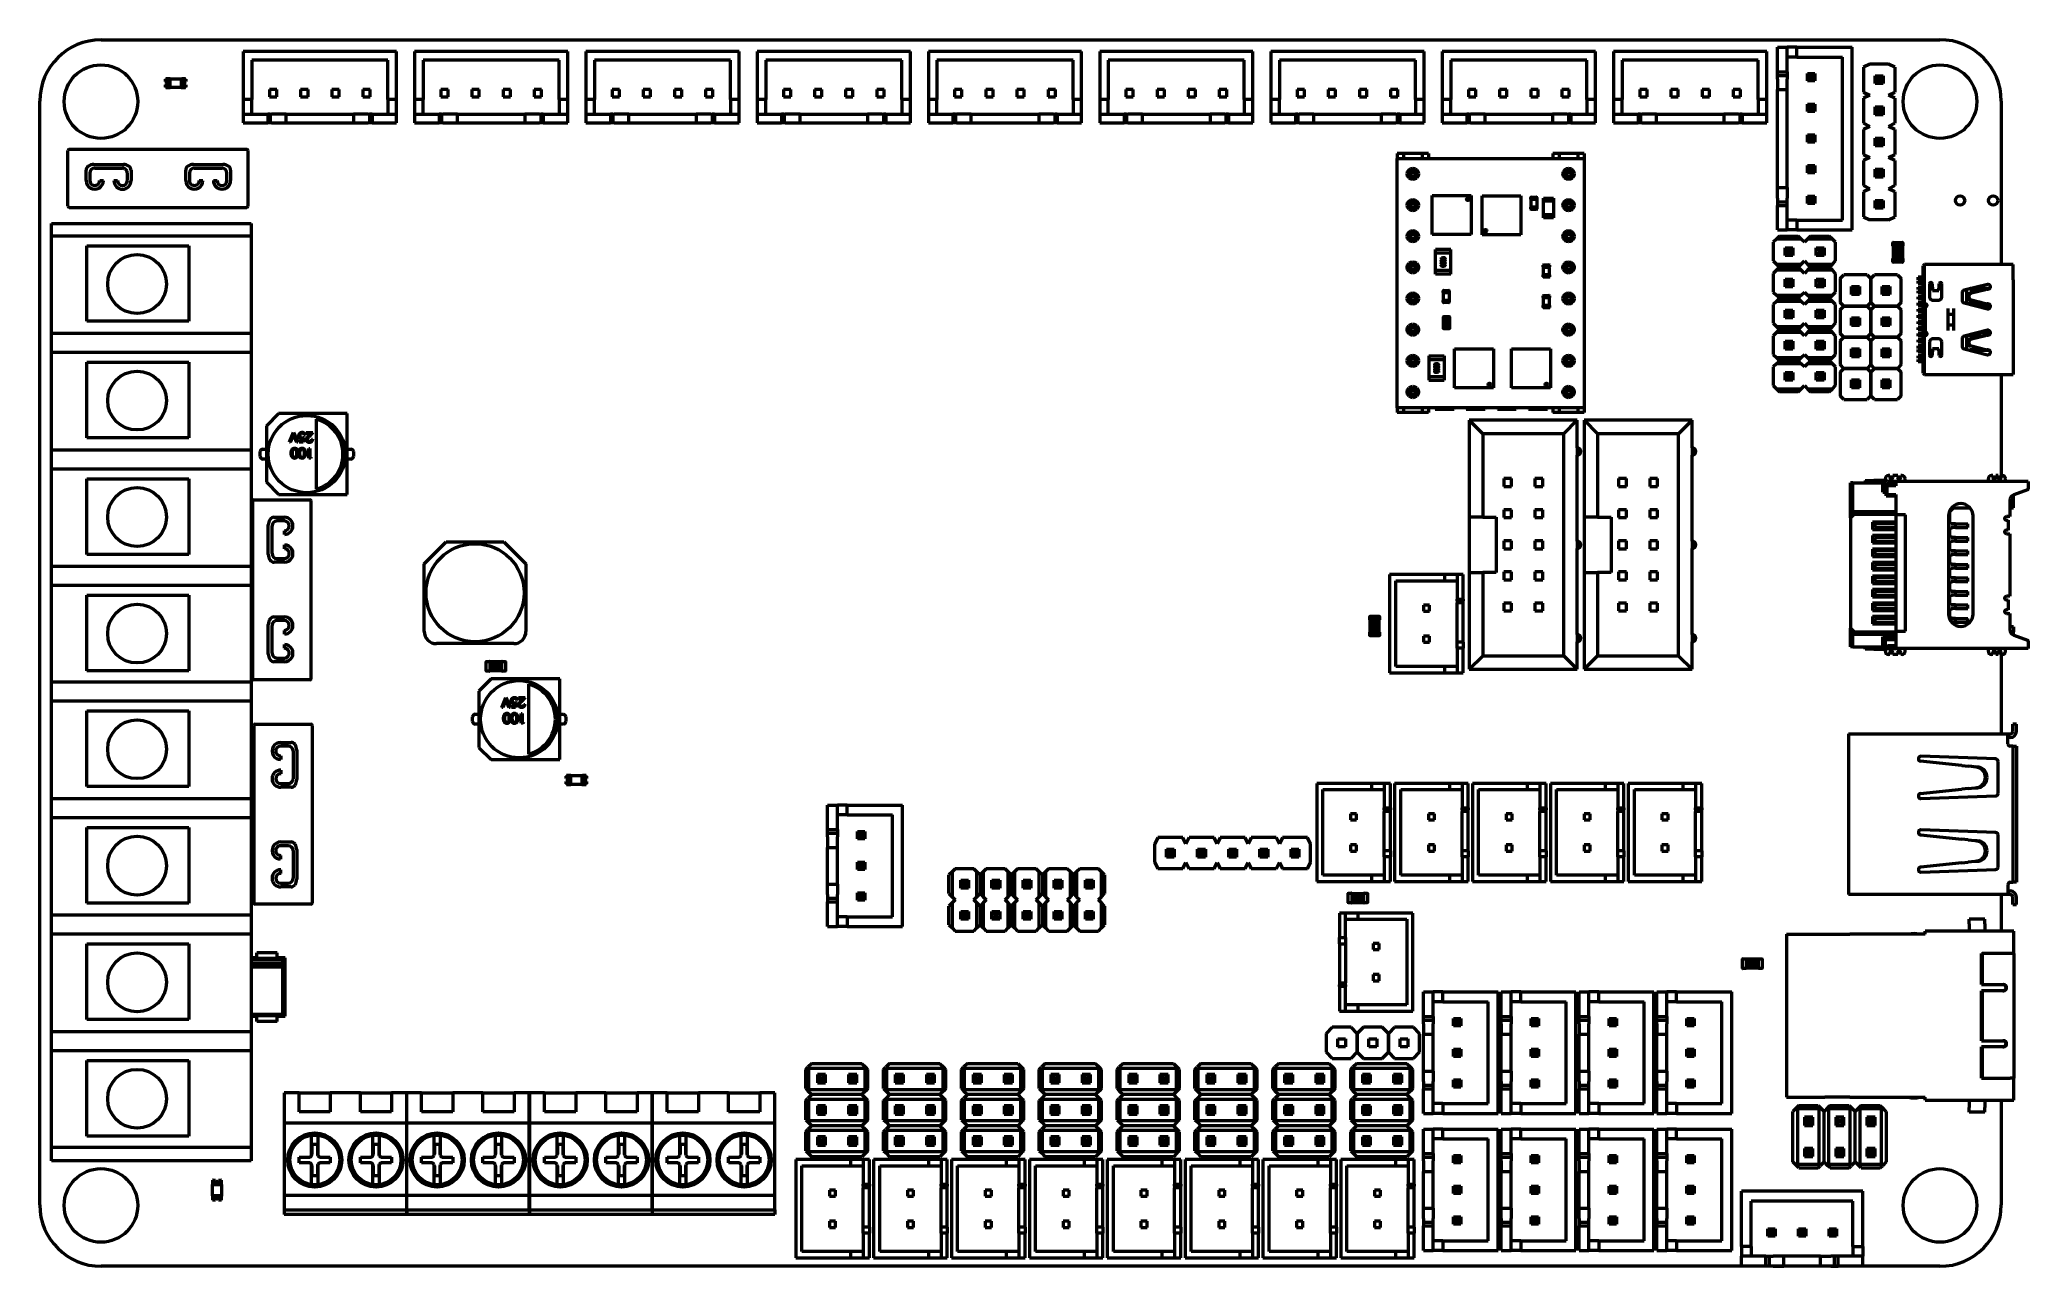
# Model space of a CAD drawing. Header units: inches. Extents: x 5.31 to 11.69, y 3.53 to 7.47.
import ezdxf

# ---------------------------------------------------------------- set-up
doc = ezdxf.new("R2010")
doc.units = ezdxf.units.IN
doc.header["$MEASUREMENT"] = 0
doc.layers.add('Visible (ANSI)', color=7, linetype='Continuous', lineweight=50)

msp = doc.modelspace()

# ---------------------------------------------------------------- linework, layer by layer
at = {"layer": 'Visible (ANSI)'}
for p, q in [((5.5042, 7.4685), (11.4093, 7.4685)), ((5.9609, 7.4307), (5.9609, 7.2771)), ((6.453, 7.4307), (5.9609, 7.4307)), ((6.453, 7.2771), (6.453, 7.4307)), ((6.5109, 7.4307), (6.5109, 7.2771)), ((7.003, 7.4307), (6.5109, 7.4307)), ((7.003, 7.2771), (7.003, 7.4307)), ((7.0609, 7.4307), (7.0609, 7.2771)), ((7.553, 7.4307), (7.0609, 7.4307)), ((7.553, 7.2771), (7.553, 7.4307)), ((7.6109, 7.4307), (7.6109, 7.2771)), ((8.103, 7.4307), (7.6109, 7.4307)), ((8.103, 7.2771), (8.103, 7.4307)), ((8.1609, 7.4307), (8.1609, 7.2771)), ((8.653, 7.4307), (8.1609, 7.4307)), ((8.653, 7.2771), (8.653, 7.4307)), ((8.7109, 7.4307), (8.7109, 7.2771)), ((9.203, 7.4307), (8.7109, 7.4307)), ((9.203, 7.2771), (9.203, 7.4307)), ((9.2609, 7.4307), (9.2609, 7.2771)), ((9.753, 7.4307), (9.2609, 7.4307)), ((9.753, 7.2771), (9.753, 7.4307)), ((9.8109, 7.4307), (9.8109, 7.2771)), ((10.303, 7.4307), (9.8109, 7.4307)), ((10.303, 7.2771), (10.303, 7.4307)), ((10.3609, 7.4307), (10.3609, 7.2771)), ((10.853, 7.4307), (10.3609, 7.4307)), ((10.853, 7.2771), (10.853, 7.4307)), ((10.887, 7.4446), (10.9185, 7.4446)), ((10.887, 7.3659), (10.887, 7.4446)), ((10.95, 7.4446), (10.9185, 7.4446)), ((10.9185, 7.3659), (10.9185, 7.4446)), ((10.95, 7.4131), (10.9185, 7.4131)), ((10.95, 7.4446), (11.1272, 7.4446)), ((10.95, 7.4131), (10.95, 7.4446)), ((10.95, 7.4131), (11.0957, 7.4131)), ((11.0957, 6.8895), (11.0957, 7.4131)), ((11.1272, 6.858), (11.1272, 7.4446)), ((5.724, 7.3435), (5.7122, 7.3435)), ((5.7122, 7.3435), (5.7122, 7.3421)), ((5.724, 7.3435), (5.724, 7.315)), ((5.7258, 7.3435), (5.724, 7.3435)), ((5.7258, 7.315), (5.7258, 7.3435)), ((5.7258, 7.3435), (5.7615, 7.3435)), ((5.7615, 7.3435), (5.7633, 7.3435)), ((5.7615, 7.3435), (5.7615, 7.315)), ((5.7752, 7.3435), (5.7633, 7.3435)), ((5.7633, 7.315), (5.7633, 7.3435)), ((5.7752, 7.3421), (5.7752, 7.3435)), ((5.9884, 7.4031), (5.9884, 7.2771)), ((6.4254, 7.4031), (5.9884, 7.4031)), ((6.4254, 7.2771), (6.4254, 7.4031)), ((6.5384, 7.4031), (6.5384, 7.2771)), ((6.9754, 7.4031), (6.5384, 7.4031)), ((6.9754, 7.2771), (6.9754, 7.4031)), ((7.0884, 7.4031), (7.0884, 7.2771)), ((7.5254, 7.4031), (7.0884, 7.4031)), ((7.5254, 7.2771), (7.5254, 7.4031)), ((7.6384, 7.4031), (7.6384, 7.2771)), ((8.0754, 7.4031), (7.6384, 7.4031)), ((8.0754, 7.2771), (8.0754, 7.4031)), ((8.1884, 7.4031), (8.1884, 7.2771)), ((8.6254, 7.4031), (8.1884, 7.4031)), ((8.6254, 7.2771), (8.6254, 7.4031)), ((8.7384, 7.4031), (8.7384, 7.2771)), ((9.1754, 7.4031), (8.7384, 7.4031)), ((9.1754, 7.2771), (9.1754, 7.4031)), ((9.2884, 7.4031), (9.2884, 7.2771)), ((9.7254, 7.4031), (9.2884, 7.4031)), ((9.7254, 7.2771), (9.7254, 7.4031)), ((9.8384, 7.4031), (9.8384, 7.2771)), ((10.2754, 7.4031), (9.8384, 7.4031)), ((10.2754, 7.2771), (10.2754, 7.4031)), ((10.3884, 7.4031), (10.3884, 7.2771)), ((10.8254, 7.4031), (10.3884, 7.4031)), ((10.8254, 7.2771), (10.8254, 7.4031)), ((10.887, 7.3659), (10.9185, 7.3659)), ((10.887, 7.3541), (10.887, 7.3659)), ((10.887, 7.3422), (10.887, 7.3541)), ((10.887, 7.3541), (10.9185, 7.3541)), ((10.9185, 7.3659), (10.9185, 7.3541)), ((10.9185, 7.3541), (10.9185, 7.3422)), ((10.9835, 7.36), (11.0071, 7.36)), ((10.9835, 7.3363), (10.9835, 7.36)), ((10.9913, 7.3521), (10.9835, 7.36)), ((10.9913, 7.3442), (10.9835, 7.3363)), ((10.9913, 7.3521), (10.9913, 7.3442)), ((10.9992, 7.3521), (10.9913, 7.3521)), ((10.9913, 7.3442), (10.9992, 7.3442)), ((11.0071, 7.36), (10.9992, 7.3521)), ((10.9992, 7.3442), (10.9992, 7.3521)), ((11.0071, 7.3363), (10.9992, 7.3442)), ((11.0071, 7.36), (11.0071, 7.3363)), ((11.1836, 7.3905), (11.1639, 7.3806)), ((11.1639, 7.3806), (11.1639, 7.3003)), ((11.2443, 7.3905), (11.1836, 7.3905)), ((11.2013, 7.3279), (11.2013, 7.3531)), ((11.2013, 7.3531), (11.2265, 7.3531)), ((11.2092, 7.3452), (11.2013, 7.3531)), ((11.2187, 7.3452), (11.2092, 7.3452)), ((11.2092, 7.3452), (11.2092, 7.3358)), ((11.2187, 7.3452), (11.2265, 7.3531)), ((11.2187, 7.3358), (11.2187, 7.3452)), ((11.2265, 7.3531), (11.2265, 7.3279)), ((11.2639, 7.3806), (11.2443, 7.3905)), ((11.2639, 7.3806), (11.2639, 7.3003)), ((5.7112, 7.3342), (5.7112, 7.3421)), ((5.7112, 7.3421), (5.72, 7.3421)), ((5.7112, 7.3165), (5.7112, 7.3243)), ((5.72, 7.3165), (5.7112, 7.3165)), ((5.7122, 7.3165), (5.7122, 7.315)), ((5.7122, 7.315), (5.724, 7.315)), ((5.72, 7.3165), (5.72, 7.3421)), ((5.724, 7.315), (5.7258, 7.315)), ((5.7615, 7.315), (5.7258, 7.315)), ((5.7615, 7.315), (5.7633, 7.315)), ((5.7633, 7.315), (5.7752, 7.315)), ((5.7673, 7.3421), (5.7761, 7.3421)), ((5.7673, 7.3421), (5.7673, 7.3165)), ((5.7761, 7.3165), (5.7673, 7.3165)), ((5.7752, 7.315), (5.7752, 7.3165)), ((5.7761, 7.3421), (5.7761, 7.3342)), ((5.7761, 7.3243), (5.7761, 7.3165)), ((6.0451, 7.3086), (6.0451, 7.285)), ((6.0687, 7.3086), (6.0451, 7.3086)), ((6.0451, 7.285), (6.0687, 7.285)), ((6.0687, 7.285), (6.0687, 7.3086)), ((6.1451, 7.3086), (6.1451, 7.285)), ((6.1687, 7.3086), (6.1451, 7.3086)), ((6.1451, 7.285), (6.1687, 7.285)), ((6.1687, 7.285), (6.1687, 7.3086)), ((6.2451, 7.3086), (6.2451, 7.285)), ((6.2687, 7.3086), (6.2451, 7.3086)), ((6.2451, 7.285), (6.2687, 7.285)), ((6.2687, 7.285), (6.2687, 7.3086)), ((6.3451, 7.3086), (6.3451, 7.285)), ((6.3687, 7.3086), (6.3451, 7.3086)), ((6.3451, 7.285), (6.3687, 7.285)), ((6.3687, 7.285), (6.3687, 7.3086)), ((6.5951, 7.3086), (6.5951, 7.285)), ((6.6187, 7.3086), (6.5951, 7.3086)), ((6.5951, 7.285), (6.6187, 7.285)), ((6.6187, 7.285), (6.6187, 7.3086)), ((6.6951, 7.3086), (6.6951, 7.285)), ((6.7187, 7.3086), (6.6951, 7.3086)), ((6.6951, 7.285), (6.7187, 7.285)), ((6.7187, 7.285), (6.7187, 7.3086)), ((6.7951, 7.3086), (6.7951, 7.285)), ((6.8187, 7.3086), (6.7951, 7.3086)), ((6.7951, 7.285), (6.8187, 7.285)), ((6.8187, 7.285), (6.8187, 7.3086)), ((6.8951, 7.3086), (6.8951, 7.285)), ((6.9187, 7.3086), (6.8951, 7.3086)), ((6.8951, 7.285), (6.9187, 7.285)), ((6.9187, 7.285), (6.9187, 7.3086)), ((7.1451, 7.3086), (7.1451, 7.285)), ((7.1687, 7.3086), (7.1451, 7.3086)), ((7.1451, 7.285), (7.1687, 7.285)), ((7.1687, 7.285), (7.1687, 7.3086)), ((7.2451, 7.3086), (7.2451, 7.285)), ((7.2687, 7.3086), (7.2451, 7.3086)), ((7.2451, 7.285), (7.2687, 7.285)), ((7.2687, 7.285), (7.2687, 7.3086)), ((7.3451, 7.3086), (7.3451, 7.285)), ((7.3687, 7.3086), (7.3451, 7.3086)), ((7.3451, 7.285), (7.3687, 7.285)), ((7.3687, 7.285), (7.3687, 7.3086)), ((7.4451, 7.3086), (7.4451, 7.285)), ((7.4687, 7.3086), (7.4451, 7.3086)), ((7.4451, 7.285), (7.4687, 7.285)), ((7.4687, 7.285), (7.4687, 7.3086)), ((7.6951, 7.3086), (7.6951, 7.285)), ((7.7187, 7.3086), (7.6951, 7.3086)), ((7.6951, 7.285), (7.7187, 7.285)), ((7.7187, 7.285), (7.7187, 7.3086)), ((7.7951, 7.3086), (7.7951, 7.285)), ((7.8187, 7.3086), (7.7951, 7.3086)), ((7.7951, 7.285), (7.8187, 7.285)), ((7.8187, 7.285), (7.8187, 7.3086)), ((7.8951, 7.3086), (7.8951, 7.285)), ((7.9187, 7.3086), (7.8951, 7.3086)), ((7.8951, 7.285), (7.9187, 7.285)), ((7.9187, 7.285), (7.9187, 7.3086)), ((7.9951, 7.3086), (7.9951, 7.285)), ((8.0187, 7.3086), (7.9951, 7.3086)), ((7.9951, 7.285), (8.0187, 7.285)), ((8.0187, 7.285), (8.0187, 7.3086)), ((8.2451, 7.3086), (8.2451, 7.285)), ((8.2687, 7.3086), (8.2451, 7.3086)), ((8.2451, 7.285), (8.2687, 7.285)), ((8.2687, 7.285), (8.2687, 7.3086)), ((8.3451, 7.3086), (8.3451, 7.285)), ((8.3687, 7.3086), (8.3451, 7.3086)), ((8.3451, 7.285), (8.3687, 7.285)), ((8.3687, 7.285), (8.3687, 7.3086)), ((8.4451, 7.3086), (8.4451, 7.285)), ((8.4687, 7.3086), (8.4451, 7.3086)), ((8.4451, 7.285), (8.4687, 7.285)), ((8.4687, 7.285), (8.4687, 7.3086)), ((8.5451, 7.3086), (8.5451, 7.285)), ((8.5687, 7.3086), (8.5451, 7.3086)), ((8.5451, 7.285), (8.5687, 7.285)), ((8.5687, 7.285), (8.5687, 7.3086)), ((8.7951, 7.3086), (8.7951, 7.285)), ((8.8187, 7.3086), (8.7951, 7.3086)), ((8.7951, 7.285), (8.8187, 7.285)), ((8.8187, 7.285), (8.8187, 7.3086)), ((8.8951, 7.3086), (8.8951, 7.285)), ((8.9187, 7.3086), (8.8951, 7.3086)), ((8.8951, 7.285), (8.9187, 7.285)), ((8.9187, 7.285), (8.9187, 7.3086)), ((8.9951, 7.3086), (8.9951, 7.285)), ((9.0187, 7.3086), (8.9951, 7.3086)), ((8.9951, 7.285), (9.0187, 7.285)), ((9.0187, 7.285), (9.0187, 7.3086)), ((9.0951, 7.3086), (9.0951, 7.285)), ((9.1187, 7.3086), (9.0951, 7.3086)), ((9.0951, 7.285), (9.1187, 7.285)), ((9.1187, 7.285), (9.1187, 7.3086)), ((9.3451, 7.3086), (9.3451, 7.285)), ((9.3687, 7.3086), (9.3451, 7.3086)), ((9.3451, 7.285), (9.3687, 7.285)), ((9.3687, 7.285), (9.3687, 7.3086)), ((9.4451, 7.3086), (9.4451, 7.285)), ((9.4687, 7.3086), (9.4451, 7.3086)), ((9.4451, 7.285), (9.4687, 7.285)), ((9.4687, 7.285), (9.4687, 7.3086)), ((9.5451, 7.3086), (9.5451, 7.285)), ((9.5687, 7.3086), (9.5451, 7.3086)), ((9.5451, 7.285), (9.5687, 7.285)), ((9.5687, 7.285), (9.5687, 7.3086)), ((9.6451, 7.3086), (9.6451, 7.285)), ((9.6687, 7.3086), (9.6451, 7.3086)), ((9.6451, 7.285), (9.6687, 7.285)), ((9.6687, 7.285), (9.6687, 7.3086)), ((9.8951, 7.3086), (9.8951, 7.285)), ((9.9187, 7.3086), (9.8951, 7.3086)), ((9.8951, 7.285), (9.9187, 7.285)), ((9.9187, 7.285), (9.9187, 7.3086)), ((9.9951, 7.3086), (9.9951, 7.285)), ((10.0187, 7.3086), (9.9951, 7.3086)), ((9.9951, 7.285), (10.0187, 7.285)), ((10.0187, 7.285), (10.0187, 7.3086)), ((10.0951, 7.3086), (10.0951, 7.285)), ((10.1187, 7.3086), (10.0951, 7.3086)), ((10.0951, 7.285), (10.1187, 7.285)), ((10.1187, 7.285), (10.1187, 7.3086)), ((10.1951, 7.3086), (10.1951, 7.285)), ((10.2187, 7.3086), (10.1951, 7.3086)), ((10.1951, 7.285), (10.2187, 7.285)), ((10.2187, 7.285), (10.2187, 7.3086)), ((10.4451, 7.3086), (10.4451, 7.285)), ((10.4687, 7.3086), (10.4451, 7.3086)), ((10.4451, 7.285), (10.4687, 7.285)), ((10.4687, 7.285), (10.4687, 7.3086)), ((10.5451, 7.3086), (10.5451, 7.285)), ((10.5687, 7.3086), (10.5451, 7.3086)), ((10.5451, 7.285), (10.5687, 7.285)), ((10.5687, 7.285), (10.5687, 7.3086)), ((10.6451, 7.3086), (10.6451, 7.285)), ((10.6687, 7.3086), (10.6451, 7.3086)), ((10.6451, 7.285), (10.6687, 7.285)), ((10.6687, 7.285), (10.6687, 7.3086)), ((10.7451, 7.3086), (10.7451, 7.285)), ((10.7687, 7.3086), (10.7451, 7.3086)), ((10.7451, 7.285), (10.7687, 7.285)), ((10.7687, 7.285), (10.7687, 7.3086)), ((10.887, 7.3422), (10.887, 7.3088)), ((10.887, 7.3088), (10.9185, 7.3088)), ((10.887, 6.9938), (10.887, 7.3088)), ((10.9185, 7.3088), (10.9185, 7.3422)), ((10.9185, 6.9938), (10.9185, 7.3088)), ((11.0071, 7.3363), (10.9835, 7.3363)), ((11.1639, 7.3003), (11.1836, 7.2905)), ((11.1836, 7.2905), (11.1639, 7.2806)), ((11.1639, 7.2806), (11.1639, 7.2003)), ((11.2013, 7.3279), (11.2092, 7.3358)), ((11.2265, 7.3279), (11.2013, 7.3279)), ((11.2092, 7.3358), (11.2187, 7.3358)), ((11.2265, 7.3279), (11.2187, 7.3358)), ((11.2443, 7.2905), (11.2639, 7.3003)), ((11.2639, 7.2806), (11.2443, 7.2905)), ((11.2639, 7.2806), (11.2639, 7.2003)), ((5.3074, 3.7283), (5.3074, 7.2717)), ((5.9609, 7.2771), (5.9609, 7.2299)), ((5.9884, 7.2771), (5.9609, 7.2771)), ((5.9609, 7.2299), (6.0396, 7.2299)), ((5.9609, 7.2299), (5.9609, 7.2023)), ((5.9884, 7.2299), (5.9884, 7.2771)), ((6.0396, 7.2299), (6.0396, 7.2023)), ((6.0475, 7.2299), (6.0396, 7.2299)), ((6.0396, 7.2299), (6.0396, 7.2023)), ((6.0475, 7.2299), (6.0475, 7.2023)), ((6.0475, 7.2299), (6.0514, 7.2299)), ((6.0987, 7.2299), (6.0514, 7.2299)), ((6.0987, 7.2299), (6.3152, 7.2299)), ((6.0987, 7.2023), (6.0987, 7.2299)), ((6.3152, 7.2299), (6.3152, 7.2023)), ((6.3624, 7.2299), (6.3152, 7.2299)), ((6.3624, 7.2299), (6.3664, 7.2299)), ((6.3743, 7.2299), (6.3664, 7.2299)), ((6.3664, 7.2299), (6.3664, 7.2023)), ((6.3743, 7.2299), (6.3743, 7.2023)), ((6.3743, 7.2299), (6.453, 7.2299)), ((6.3743, 7.2023), (6.3743, 7.2299)), ((6.453, 7.2771), (6.4254, 7.2771)), ((6.4254, 7.2771), (6.4254, 7.2299)), ((6.453, 7.2299), (6.453, 7.2771)), ((6.453, 7.2023), (6.453, 7.2299)), ((6.5109, 7.2771), (6.5109, 7.2299)), ((6.5384, 7.2771), (6.5109, 7.2771)), ((6.5109, 7.2299), (6.5896, 7.2299)), ((6.5109, 7.2299), (6.5109, 7.2023)), ((6.5384, 7.2299), (6.5384, 7.2771)), ((6.5896, 7.2299), (6.5896, 7.2023)), ((6.5975, 7.2299), (6.5896, 7.2299)), ((6.5896, 7.2299), (6.5896, 7.2023)), ((6.5975, 7.2299), (6.5975, 7.2023)), ((6.5975, 7.2299), (6.6014, 7.2299)), ((6.6487, 7.2299), (6.6014, 7.2299)), ((6.6487, 7.2299), (6.8652, 7.2299)), ((6.6487, 7.2023), (6.6487, 7.2299)), ((6.8652, 7.2299), (6.8652, 7.2023)), ((6.9124, 7.2299), (6.8652, 7.2299)), ((6.9124, 7.2299), (6.9164, 7.2299)), ((6.9243, 7.2299), (6.9164, 7.2299)), ((6.9164, 7.2299), (6.9164, 7.2023)), ((6.9243, 7.2299), (6.9243, 7.2023)), ((6.9243, 7.2299), (7.003, 7.2299)), ((6.9243, 7.2023), (6.9243, 7.2299)), ((7.003, 7.2771), (6.9754, 7.2771)), ((6.9754, 7.2771), (6.9754, 7.2299)), ((7.003, 7.2299), (7.003, 7.2771)), ((7.003, 7.2023), (7.003, 7.2299)), ((7.0609, 7.2771), (7.0609, 7.2299)), ((7.0884, 7.2771), (7.0609, 7.2771)), ((7.0609, 7.2299), (7.1396, 7.2299)), ((7.0609, 7.2299), (7.0609, 7.2023)), ((7.0884, 7.2299), (7.0884, 7.2771)), ((7.1396, 7.2299), (7.1396, 7.2023)), ((7.1475, 7.2299), (7.1396, 7.2299)), ((7.1396, 7.2299), (7.1396, 7.2023)), ((7.1475, 7.2299), (7.1475, 7.2023)), ((7.1475, 7.2299), (7.1514, 7.2299)), ((7.1987, 7.2299), (7.1514, 7.2299)), ((7.1987, 7.2299), (7.4152, 7.2299)), ((7.1987, 7.2023), (7.1987, 7.2299)), ((7.4152, 7.2299), (7.4152, 7.2023)), ((7.4624, 7.2299), (7.4152, 7.2299)), ((7.4624, 7.2299), (7.4664, 7.2299)), ((7.4743, 7.2299), (7.4664, 7.2299)), ((7.4664, 7.2299), (7.4664, 7.2023)), ((7.4743, 7.2299), (7.4743, 7.2023)), ((7.4743, 7.2299), (7.553, 7.2299)), ((7.4743, 7.2023), (7.4743, 7.2299)), ((7.553, 7.2771), (7.5254, 7.2771)), ((7.5254, 7.2771), (7.5254, 7.2299)), ((7.553, 7.2299), (7.553, 7.2771)), ((7.553, 7.2023), (7.553, 7.2299)), ((7.6109, 7.2771), (7.6109, 7.2299)), ((7.6384, 7.2771), (7.6109, 7.2771)), ((7.6109, 7.2299), (7.6896, 7.2299)), ((7.6109, 7.2299), (7.6109, 7.2023)), ((7.6384, 7.2299), (7.6384, 7.2771)), ((7.6896, 7.2299), (7.6896, 7.2023)), ((7.6975, 7.2299), (7.6896, 7.2299)), ((7.6896, 7.2299), (7.6896, 7.2023)), ((7.6975, 7.2299), (7.6975, 7.2023)), ((7.6975, 7.2299), (7.7014, 7.2299)), ((7.7487, 7.2299), (7.7014, 7.2299)), ((7.7487, 7.2299), (7.9652, 7.2299)), ((7.7487, 7.2023), (7.7487, 7.2299)), ((7.9652, 7.2299), (7.9652, 7.2023)), ((8.0124, 7.2299), (7.9652, 7.2299)), ((8.0124, 7.2299), (8.0164, 7.2299)), ((8.0243, 7.2299), (8.0164, 7.2299)), ((8.0164, 7.2299), (8.0164, 7.2023)), ((8.0243, 7.2299), (8.0243, 7.2023)), ((8.0243, 7.2299), (8.103, 7.2299)), ((8.0243, 7.2023), (8.0243, 7.2299)), ((8.103, 7.2771), (8.0754, 7.2771)), ((8.0754, 7.2771), (8.0754, 7.2299)), ((8.103, 7.2299), (8.103, 7.2771)), ((8.103, 7.2023), (8.103, 7.2299)), ((8.1609, 7.2771), (8.1609, 7.2299)), ((8.1884, 7.2771), (8.1609, 7.2771)), ((8.1609, 7.2299), (8.2396, 7.2299)), ((8.1609, 7.2299), (8.1609, 7.2023)), ((8.1884, 7.2299), (8.1884, 7.2771)), ((8.2396, 7.2299), (8.2396, 7.2023)), ((8.2475, 7.2299), (8.2396, 7.2299)), ((8.2396, 7.2299), (8.2396, 7.2023)), ((8.2475, 7.2299), (8.2475, 7.2023)), ((8.2475, 7.2299), (8.2514, 7.2299)), ((8.2987, 7.2299), (8.2514, 7.2299)), ((8.2987, 7.2299), (8.5152, 7.2299)), ((8.2987, 7.2023), (8.2987, 7.2299)), ((8.5152, 7.2299), (8.5152, 7.2023)), ((8.5624, 7.2299), (8.5152, 7.2299)), ((8.5624, 7.2299), (8.5664, 7.2299)), ((8.5743, 7.2299), (8.5664, 7.2299)), ((8.5664, 7.2299), (8.5664, 7.2023)), ((8.5743, 7.2299), (8.5743, 7.2023)), ((8.5743, 7.2299), (8.653, 7.2299)), ((8.5743, 7.2023), (8.5743, 7.2299)), ((8.653, 7.2771), (8.6254, 7.2771)), ((8.6254, 7.2771), (8.6254, 7.2299)), ((8.653, 7.2299), (8.653, 7.2771)), ((8.653, 7.2023), (8.653, 7.2299)), ((8.7109, 7.2771), (8.7109, 7.2299)), ((8.7384, 7.2771), (8.7109, 7.2771)), ((8.7109, 7.2299), (8.7896, 7.2299)), ((8.7109, 7.2299), (8.7109, 7.2023)), ((8.7384, 7.2299), (8.7384, 7.2771)), ((8.7896, 7.2299), (8.7896, 7.2023)), ((8.7975, 7.2299), (8.7896, 7.2299)), ((8.7896, 7.2299), (8.7896, 7.2023)), ((8.7975, 7.2299), (8.7975, 7.2023)), ((8.7975, 7.2299), (8.8014, 7.2299)), ((8.8487, 7.2299), (8.8014, 7.2299)), ((8.8487, 7.2299), (9.0652, 7.2299)), ((8.8487, 7.2023), (8.8487, 7.2299)), ((9.0652, 7.2299), (9.0652, 7.2023)), ((9.1124, 7.2299), (9.0652, 7.2299)), ((9.1124, 7.2299), (9.1164, 7.2299)), ((9.1243, 7.2299), (9.1164, 7.2299)), ((9.1164, 7.2299), (9.1164, 7.2023)), ((9.1243, 7.2299), (9.1243, 7.2023)), ((9.1243, 7.2299), (9.203, 7.2299)), ((9.1243, 7.2023), (9.1243, 7.2299)), ((9.203, 7.2771), (9.1754, 7.2771)), ((9.1754, 7.2771), (9.1754, 7.2299)), ((9.203, 7.2299), (9.203, 7.2771)), ((9.203, 7.2023), (9.203, 7.2299)), ((9.2609, 7.2771), (9.2609, 7.2299)), ((9.2884, 7.2771), (9.2609, 7.2771)), ((9.2609, 7.2299), (9.3396, 7.2299)), ((9.2609, 7.2299), (9.2609, 7.2023)), ((9.2884, 7.2299), (9.2884, 7.2771)), ((9.3396, 7.2299), (9.3396, 7.2023)), ((9.3475, 7.2299), (9.3396, 7.2299)), ((9.3396, 7.2299), (9.3396, 7.2023)), ((9.3475, 7.2299), (9.3475, 7.2023)), ((9.3475, 7.2299), (9.3514, 7.2299)), ((9.3987, 7.2299), (9.3514, 7.2299)), ((9.3987, 7.2299), (9.6152, 7.2299)), ((9.3987, 7.2023), (9.3987, 7.2299)), ((9.6152, 7.2299), (9.6152, 7.2023)), ((9.6624, 7.2299), (9.6152, 7.2299)), ((9.6624, 7.2299), (9.6664, 7.2299)), ((9.6743, 7.2299), (9.6664, 7.2299)), ((9.6664, 7.2299), (9.6664, 7.2023)), ((9.6743, 7.2299), (9.6743, 7.2023)), ((9.6743, 7.2299), (9.753, 7.2299)), ((9.6743, 7.2023), (9.6743, 7.2299)), ((9.753, 7.2771), (9.7254, 7.2771)), ((9.7254, 7.2771), (9.7254, 7.2299)), ((9.753, 7.2299), (9.753, 7.2771)), ((9.753, 7.2023), (9.753, 7.2299)), ((9.8109, 7.2771), (9.8109, 7.2299)), ((9.8384, 7.2771), (9.8109, 7.2771)), ((9.8109, 7.2299), (9.8896, 7.2299)), ((9.8109, 7.2299), (9.8109, 7.2023)), ((9.8384, 7.2299), (9.8384, 7.2771)), ((9.8896, 7.2299), (9.8896, 7.2023)), ((9.8975, 7.2299), (9.8896, 7.2299)), ((9.8896, 7.2299), (9.8896, 7.2023)), ((9.8975, 7.2299), (9.8975, 7.2023)), ((9.8975, 7.2299), (9.9014, 7.2299)), ((9.9487, 7.2299), (9.9014, 7.2299)), ((9.9487, 7.2299), (10.1652, 7.2299)), ((9.9487, 7.2023), (9.9487, 7.2299)), ((10.1652, 7.2299), (10.1652, 7.2023)), ((10.2124, 7.2299), (10.1652, 7.2299)), ((10.2124, 7.2299), (10.2164, 7.2299)), ((10.2243, 7.2299), (10.2164, 7.2299)), ((10.2164, 7.2299), (10.2164, 7.2023)), ((10.2243, 7.2299), (10.2243, 7.2023)), ((10.2243, 7.2299), (10.303, 7.2299)), ((10.2243, 7.2023), (10.2243, 7.2299)), ((10.303, 7.2771), (10.2754, 7.2771)), ((10.2754, 7.2771), (10.2754, 7.2299)), ((10.303, 7.2299), (10.303, 7.2771)), ((10.303, 7.2023), (10.303, 7.2299)), ((10.3609, 7.2771), (10.3609, 7.2299)), ((10.3884, 7.2771), (10.3609, 7.2771)), ((10.3609, 7.2299), (10.4396, 7.2299)), ((10.3609, 7.2299), (10.3609, 7.2023)), ((10.3884, 7.2299), (10.3884, 7.2771)), ((10.4396, 7.2299), (10.4396, 7.2023)), ((10.4475, 7.2299), (10.4396, 7.2299)), ((10.4396, 7.2299), (10.4396, 7.2023)), ((10.4475, 7.2299), (10.4475, 7.2023)), ((10.4475, 7.2299), (10.4514, 7.2299)), ((10.4987, 7.2299), (10.4514, 7.2299)), ((10.4987, 7.2299), (10.7152, 7.2299)), ((10.4987, 7.2023), (10.4987, 7.2299)), ((10.7152, 7.2299), (10.7152, 7.2023)), ((10.7624, 7.2299), (10.7152, 7.2299)), ((10.7624, 7.2299), (10.7664, 7.2299)), ((10.7743, 7.2299), (10.7664, 7.2299)), ((10.7664, 7.2299), (10.7664, 7.2023)), ((10.7743, 7.2299), (10.7743, 7.2023)), ((10.7743, 7.2299), (10.853, 7.2299)), ((10.7743, 7.2023), (10.7743, 7.2299)), ((10.853, 7.2771), (10.8254, 7.2771)), ((10.8254, 7.2771), (10.8254, 7.2299)), ((10.853, 7.2299), (10.853, 7.2771)), ((10.853, 7.2023), (10.853, 7.2299)), ((10.9835, 7.2615), (11.0071, 7.2615)), ((10.9835, 7.2379), (10.9835, 7.2615)), ((10.9913, 7.2537), (10.9835, 7.2615)), ((10.9913, 7.2458), (10.9835, 7.2379)), ((11.0071, 7.2379), (10.9835, 7.2379)), ((10.9913, 7.2537), (10.9913, 7.2458)), ((10.9992, 7.2537), (10.9913, 7.2537)), ((10.9913, 7.2458), (10.9992, 7.2458)), ((11.0071, 7.2615), (10.9992, 7.2537)), ((10.9992, 7.2458), (10.9992, 7.2537)), ((11.0071, 7.2379), (10.9992, 7.2458)), ((11.0071, 7.2615), (11.0071, 7.2379)), ((11.2013, 7.2279), (11.2013, 7.2531)), ((11.2013, 7.2531), (11.2265, 7.2531)), ((11.2092, 7.2452), (11.2013, 7.2531)), ((11.2013, 7.2279), (11.2092, 7.2358)), ((11.2265, 7.2279), (11.2013, 7.2279)), ((11.2187, 7.2452), (11.2092, 7.2452)), ((11.2092, 7.2452), (11.2092, 7.2358)), ((11.2092, 7.2358), (11.2187, 7.2358)), ((11.2187, 7.2452), (11.2265, 7.2531)), ((11.2187, 7.2358), (11.2187, 7.2452)), ((11.2265, 7.2279), (11.2187, 7.2358)), ((11.2265, 7.2531), (11.2265, 7.2279)), ((11.6062, 7.2717), (11.6062, 6.7467)), ((5.9609, 7.2023), (6.0396, 7.2023)), ((6.0475, 7.2023), (6.0396, 7.2023)), ((6.0514, 7.2023), (6.0475, 7.2023)), ((6.0514, 7.2023), (6.0987, 7.2023)), ((6.0987, 7.2023), (6.3152, 7.2023)), ((6.3152, 7.2023), (6.3624, 7.2023)), ((6.3664, 7.2023), (6.3624, 7.2023)), ((6.3743, 7.2023), (6.3664, 7.2023)), ((6.3743, 7.2023), (6.453, 7.2023)), ((6.5109, 7.2023), (6.5896, 7.2023)), ((6.5975, 7.2023), (6.5896, 7.2023)), ((6.6014, 7.2023), (6.5975, 7.2023)), ((6.6014, 7.2023), (6.6487, 7.2023)), ((6.6487, 7.2023), (6.8652, 7.2023)), ((6.8652, 7.2023), (6.9124, 7.2023)), ((6.9164, 7.2023), (6.9124, 7.2023)), ((6.9243, 7.2023), (6.9164, 7.2023)), ((6.9243, 7.2023), (7.003, 7.2023)), ((7.0609, 7.2023), (7.1396, 7.2023)), ((7.1475, 7.2023), (7.1396, 7.2023)), ((7.1514, 7.2023), (7.1475, 7.2023)), ((7.1514, 7.2023), (7.1987, 7.2023)), ((7.1987, 7.2023), (7.4152, 7.2023)), ((7.4152, 7.2023), (7.4624, 7.2023)), ((7.4664, 7.2023), (7.4624, 7.2023)), ((7.4743, 7.2023), (7.4664, 7.2023)), ((7.4743, 7.2023), (7.553, 7.2023)), ((7.6109, 7.2023), (7.6896, 7.2023)), ((7.6975, 7.2023), (7.6896, 7.2023)), ((7.7014, 7.2023), (7.6975, 7.2023)), ((7.7014, 7.2023), (7.7487, 7.2023)), ((7.7487, 7.2023), (7.9652, 7.2023)), ((7.9652, 7.2023), (8.0124, 7.2023)), ((8.0164, 7.2023), (8.0124, 7.2023)), ((8.0243, 7.2023), (8.0164, 7.2023)), ((8.0243, 7.2023), (8.103, 7.2023)), ((8.1609, 7.2023), (8.2396, 7.2023)), ((8.2475, 7.2023), (8.2396, 7.2023)), ((8.2514, 7.2023), (8.2475, 7.2023)), ((8.2514, 7.2023), (8.2987, 7.2023)), ((8.2987, 7.2023), (8.5152, 7.2023)), ((8.5152, 7.2023), (8.5624, 7.2023)), ((8.5664, 7.2023), (8.5624, 7.2023)), ((8.5743, 7.2023), (8.5664, 7.2023)), ((8.5743, 7.2023), (8.653, 7.2023)), ((8.7109, 7.2023), (8.7896, 7.2023)), ((8.7975, 7.2023), (8.7896, 7.2023)), ((8.8014, 7.2023), (8.7975, 7.2023)), ((8.8014, 7.2023), (8.8487, 7.2023)), ((8.8487, 7.2023), (9.0652, 7.2023)), ((9.0652, 7.2023), (9.1124, 7.2023)), ((9.1164, 7.2023), (9.1124, 7.2023)), ((9.1243, 7.2023), (9.1164, 7.2023)), ((9.1243, 7.2023), (9.203, 7.2023)), ((9.2609, 7.2023), (9.3396, 7.2023)), ((9.3475, 7.2023), (9.3396, 7.2023)), ((9.3514, 7.2023), (9.3475, 7.2023)), ((9.3514, 7.2023), (9.3987, 7.2023)), ((9.3987, 7.2023), (9.6152, 7.2023)), ((9.6152, 7.2023), (9.6624, 7.2023)), ((9.6664, 7.2023), (9.6624, 7.2023)), ((9.6743, 7.2023), (9.6664, 7.2023)), ((9.6743, 7.2023), (9.753, 7.2023)), ((9.8109, 7.2023), (9.8896, 7.2023)), ((9.8975, 7.2023), (9.8896, 7.2023)), ((9.9014, 7.2023), (9.8975, 7.2023)), ((9.9014, 7.2023), (9.9487, 7.2023)), ((9.9487, 7.2023), (10.1652, 7.2023)), ((10.1652, 7.2023), (10.2124, 7.2023)), ((10.2164, 7.2023), (10.2124, 7.2023)), ((10.2243, 7.2023), (10.2164, 7.2023)), ((10.2243, 7.2023), (10.303, 7.2023)), ((10.3609, 7.2023), (10.4396, 7.2023)), ((10.4475, 7.2023), (10.4396, 7.2023)), ((10.4514, 7.2023), (10.4475, 7.2023)), ((10.4514, 7.2023), (10.4987, 7.2023)), ((10.4987, 7.2023), (10.7152, 7.2023)), ((10.7152, 7.2023), (10.7624, 7.2023)), ((10.7664, 7.2023), (10.7624, 7.2023)), ((10.7743, 7.2023), (10.7664, 7.2023)), ((10.7743, 7.2023), (10.853, 7.2023)), ((10.9835, 7.1631), (11.0071, 7.1631)), ((10.9835, 7.1395), (10.9835, 7.1631)), ((10.9913, 7.1552), (10.9835, 7.1631)), ((10.9913, 7.1552), (10.9913, 7.1474)), ((10.9992, 7.1552), (10.9913, 7.1552)), ((11.0071, 7.1631), (10.9992, 7.1552)), ((10.9992, 7.1474), (10.9992, 7.1552)), ((11.0071, 7.1631), (11.0071, 7.1395)), ((11.1639, 7.2003), (11.1836, 7.1905)), ((11.1836, 7.1905), (11.1639, 7.1806)), ((11.1639, 7.1806), (11.1639, 7.1003)), ((11.2013, 7.1279), (11.2013, 7.1531)), ((11.2013, 7.1531), (11.2265, 7.1531)), ((11.2092, 7.1452), (11.2013, 7.1531)), ((11.2187, 7.1452), (11.2265, 7.1531)), ((11.2265, 7.1531), (11.2265, 7.1279)), ((11.2443, 7.1905), (11.2639, 7.2003)), ((11.2639, 7.1806), (11.2443, 7.1905)), ((11.2639, 7.1806), (11.2639, 7.1003)), ((5.398, 6.9344), (5.398, 7.1135)), ((5.4019, 7.1175), (5.972, 7.1175)), ((5.9759, 7.1135), (5.9759, 6.9344)), ((9.6862, 7.1039), (9.6665, 7.1039)), ((9.6665, 7.1039), (9.6665, 7.0869)), ((9.6862, 7.1039), (9.6862, 7.0869)), ((9.7468, 7.1039), (9.6862, 7.1039)), ((9.7468, 7.1039), (9.7468, 7.0869)), ((9.7665, 7.1039), (9.7468, 7.1039)), ((9.7665, 7.1039), (9.7665, 7.0869)), ((10.1862, 7.1039), (10.1665, 7.1039)), ((10.1665, 7.1039), (10.1665, 7.0869)), ((10.1862, 7.1039), (10.1862, 7.0869)), ((10.2468, 7.1039), (10.1862, 7.1039)), ((10.2468, 7.1039), (10.2468, 7.0869)), ((10.2665, 7.1039), (10.2468, 7.1039)), ((10.2665, 7.1039), (10.2665, 6.2724)), ((10.9913, 7.1474), (10.9835, 7.1395)), ((11.0071, 7.1395), (10.9835, 7.1395)), ((10.9913, 7.1474), (10.9992, 7.1474)), ((11.0071, 7.1395), (10.9992, 7.1474)), ((11.1639, 7.1003), (11.1836, 7.0905)), ((11.1836, 7.0905), (11.1639, 7.0806)), ((11.2013, 7.1279), (11.2092, 7.1358)), ((11.2265, 7.1279), (11.2013, 7.1279)), ((11.2187, 7.1452), (11.2092, 7.1452)), ((11.2092, 7.1452), (11.2092, 7.1358)), ((11.2092, 7.1358), (11.2187, 7.1358)), ((11.2187, 7.1358), (11.2187, 7.1452)), ((11.2265, 7.1279), (11.2187, 7.1358)), ((11.2443, 7.0905), (11.2639, 7.1003)), ((11.2639, 7.0806), (11.2443, 7.0905)), ((5.4564, 7.0165), (5.4564, 7.0497)), ((5.4682, 7.0406), (5.4682, 7.0165)), ((5.481, 7.0681), (5.5759, 7.0681)), ((5.4839, 7.0563), (5.573, 7.0563)), ((5.5887, 7.0165), (5.5887, 7.0405)), ((5.6005, 7.0497), (5.6005, 7.0165)), ((5.7761, 7.0165), (5.7761, 7.0497)), ((5.7879, 7.0406), (5.7879, 7.0165)), ((5.8006, 7.0681), (5.8956, 7.0681)), ((5.8036, 7.0563), (5.8926, 7.0563)), ((5.9083, 7.0166), (5.9083, 7.0406)), ((5.9201, 7.0497), (5.9201, 7.0166)), ((9.6665, 7.0869), (10.2665, 7.0869)), ((9.6665, 6.2869), (9.6665, 7.0869)), ((9.6984, 7.0381), (9.6998, 7.045)), ((9.6985, 7.0379), (9.6984, 7.0381)), ((9.6984, 7.0377), (9.6985, 7.0379)), ((9.6998, 7.0308), (9.6984, 7.0377)), ((9.6998, 7.045), (9.7037, 7.0509)), ((9.7037, 7.025), (9.6998, 7.0308)), ((9.7037, 7.0509), (9.7096, 7.0548)), ((9.7039, 7.0248), (9.7037, 7.025)), ((9.7291, 7.0495), (9.7039, 7.0495)), ((9.7039, 7.0495), (9.7039, 7.0243)), ((9.7039, 7.0243), (9.7291, 7.0243)), ((9.7096, 7.021), (9.7047, 7.0243)), ((9.7086, 7.05), (9.7244, 7.05)), ((9.7086, 7.05), (9.7086, 7.0495)), ((9.7086, 7.044), (9.7244, 7.044)), ((9.7086, 7.044), (9.7086, 7.0322)), ((9.7086, 7.0322), (9.7244, 7.0322)), ((9.7096, 7.0548), (9.7165, 7.0562)), ((9.7165, 7.0562), (9.7234, 7.0548)), ((9.7234, 7.0548), (9.7293, 7.0509)), ((9.7283, 7.0243), (9.7234, 7.021)), ((9.7244, 7.05), (9.7244, 7.0495)), ((9.7244, 7.044), (9.7244, 7.0322)), ((9.7291, 7.0243), (9.7291, 7.0495)), ((9.7293, 7.025), (9.7291, 7.0248)), ((9.7293, 7.0509), (9.7332, 7.045)), ((9.7332, 7.0308), (9.7293, 7.025)), ((9.7332, 7.045), (9.7346, 7.0381)), ((9.7346, 7.0377), (9.7332, 7.0308)), ((9.7346, 7.0381), (9.7345, 7.0379)), ((9.7345, 7.0379), (9.7346, 7.0377)), ((10.1984, 7.0381), (10.1998, 7.045)), ((10.1985, 7.0379), (10.1984, 7.0381)), ((10.1984, 7.0377), (10.1985, 7.0379)), ((10.1998, 7.0308), (10.1984, 7.0377)), ((10.1998, 7.045), (10.2037, 7.0509)), ((10.2037, 7.025), (10.1998, 7.0308)), ((10.2037, 7.0509), (10.2096, 7.0548)), ((10.2039, 7.0248), (10.2037, 7.025)), ((10.2291, 7.0495), (10.2039, 7.0495)), ((10.2039, 7.0495), (10.2039, 7.0243)), ((10.2039, 7.0243), (10.2291, 7.0243)), ((10.2096, 7.021), (10.2047, 7.0243)), ((10.2086, 7.05), (10.2244, 7.05)), ((10.2086, 7.05), (10.2086, 7.0495)), ((10.2086, 7.044), (10.2244, 7.044)), ((10.2086, 7.044), (10.2086, 7.0322)), ((10.2086, 7.0322), (10.2244, 7.0322)), ((10.2096, 7.0548), (10.2165, 7.0562)), ((10.2165, 7.0562), (10.2234, 7.0548)), ((10.2234, 7.0548), (10.2293, 7.0509)), ((10.2283, 7.0243), (10.2234, 7.021)), ((10.2244, 7.05), (10.2244, 7.0495)), ((10.2244, 7.044), (10.2244, 7.0322)), ((10.2291, 7.0243), (10.2291, 7.0495)), ((10.2293, 7.025), (10.2291, 7.0248)), ((10.2293, 7.0509), (10.2332, 7.045)), ((10.2332, 7.0308), (10.2293, 7.025)), ((10.2332, 7.045), (10.2346, 7.0381)), ((10.2346, 7.0377), (10.2332, 7.0308)), ((10.2346, 7.0381), (10.2345, 7.0379)), ((10.2345, 7.0379), (10.2346, 7.0377)), ((10.2665, 7.0869), (10.2665, 6.2869)), ((10.2665, 7.0672), (10.2665, 7.0066)), ((10.2665, 7.0672), (10.2665, 7.0672)), ((10.9835, 7.0647), (11.0071, 7.0647)), ((10.9835, 7.0411), (10.9835, 7.0647)), ((10.9913, 7.0568), (10.9835, 7.0647)), ((10.9913, 7.0489), (10.9835, 7.0411)), ((11.0071, 7.0411), (10.9835, 7.0411)), ((10.9913, 7.0568), (10.9913, 7.0489)), ((10.9992, 7.0568), (10.9913, 7.0568)), ((10.9913, 7.0489), (10.9992, 7.0489)), ((11.0071, 7.0647), (10.9992, 7.0568)), ((10.9992, 7.0489), (10.9992, 7.0568)), ((11.0071, 7.0411), (10.9992, 7.0489)), ((11.0071, 7.0647), (11.0071, 7.0411)), ((11.1639, 7.0806), (11.1639, 7.0003)), ((11.2013, 7.0279), (11.2013, 7.0531)), ((11.2013, 7.0531), (11.2265, 7.0531)), ((11.2092, 7.0452), (11.2013, 7.0531)), ((11.2013, 7.0279), (11.2092, 7.0358)), ((11.2265, 7.0279), (11.2013, 7.0279)), ((11.2187, 7.0452), (11.2092, 7.0452)), ((11.2092, 7.0452), (11.2092, 7.0358)), ((11.2092, 7.0358), (11.2187, 7.0358)), ((11.2187, 7.0452), (11.2265, 7.0531)), ((11.2187, 7.0358), (11.2187, 7.0452)), ((11.2265, 7.0279), (11.2187, 7.0358)), ((11.2265, 7.0531), (11.2265, 7.0279)), ((11.2639, 7.0806), (11.2639, 7.0003)), ((5.4997, 7.0166), (5.5115, 7.0166)), ((5.5453, 7.0165), (5.5572, 7.0165)), ((5.8194, 7.0165), (5.8312, 7.0165)), ((5.865, 7.0165), (5.8768, 7.0165)), ((9.7165, 7.0196), (9.7096, 7.021)), ((9.7234, 7.021), (9.7165, 7.0196)), ((9.7791, 6.8439), (9.7791, 6.9691)), ((9.7791, 6.9691), (9.9037, 6.9691)), ((9.9037, 6.9691), (9.9037, 6.8441)), ((9.9392, 6.8427), (9.9392, 6.9679)), ((9.9392, 6.9679), (10.0638, 6.9679)), ((10.0638, 6.9679), (10.0638, 6.8429)), ((10.0955, 6.9567), (10.0955, 6.9622)), ((10.0967, 6.9634), (10.114, 6.9634)), ((10.1152, 6.9622), (10.1152, 6.9567)), ((10.1366, 6.951), (10.1366, 6.96)), ((10.1366, 6.96), (10.1683, 6.96)), ((10.1683, 6.96), (10.1683, 6.9598)), ((10.2165, 7.0196), (10.2096, 7.021)), ((10.2234, 7.021), (10.2165, 7.0196)), ((10.2665, 7.0066), (10.2665, 7.0066)), ((10.2665, 6.9672), (10.2665, 6.9672)), ((10.2665, 6.9672), (10.2665, 6.9066)), ((10.887, 6.9938), (10.9185, 6.9938)), ((10.887, 6.9604), (10.887, 6.9938)), ((10.887, 6.9604), (10.887, 6.9485)), ((10.9185, 6.9938), (10.9185, 6.9604)), ((10.9185, 6.9485), (10.9185, 6.9604)), ((10.9835, 6.9663), (11.0071, 6.9663)), ((10.9835, 6.9426), (10.9835, 6.9663)), ((10.9913, 6.9584), (10.9835, 6.9663)), ((11.0071, 6.9663), (10.9992, 6.9584)), ((11.0071, 6.9663), (11.0071, 6.9426)), ((11.1639, 7.0003), (11.1836, 6.9905)), ((11.1836, 6.9905), (11.1639, 6.9806)), ((11.1639, 6.9806), (11.1639, 6.9003)), ((11.2443, 6.9905), (11.2639, 7.0003)), ((11.2639, 6.9806), (11.2443, 6.9905)), ((11.2639, 6.9806), (11.2639, 6.9003)), ((5.4019, 6.9305), (5.972, 6.9305)), ((9.6984, 6.9381), (9.6998, 6.945)), ((9.6985, 6.9379), (9.6984, 6.9381)), ((9.6984, 6.9377), (9.6985, 6.9379)), ((9.6998, 6.9308), (9.6984, 6.9377)), ((9.6998, 6.945), (9.7037, 6.9509)), ((9.7037, 6.925), (9.6998, 6.9308)), ((9.7037, 6.9509), (9.7096, 6.9548)), ((9.7039, 6.9248), (9.7037, 6.925)), ((9.7291, 6.9495), (9.7039, 6.9495)), ((9.7039, 6.9495), (9.7039, 6.9243)), ((9.7039, 6.9243), (9.7291, 6.9243)), ((9.7096, 6.921), (9.7047, 6.9243)), ((9.7086, 6.95), (9.7244, 6.95)), ((9.7086, 6.95), (9.7086, 6.9495)), ((9.7086, 6.944), (9.7244, 6.944)), ((9.7086, 6.944), (9.7086, 6.9322)), ((9.7086, 6.9322), (9.7244, 6.9322)), ((9.7096, 6.9548), (9.7165, 6.9562)), ((9.7165, 6.9196), (9.7096, 6.921)), ((9.7165, 6.9562), (9.7234, 6.9548)), ((9.7234, 6.921), (9.7165, 6.9196)), ((9.7234, 6.9548), (9.7293, 6.9509)), ((9.7283, 6.9243), (9.7234, 6.921)), ((9.7244, 6.95), (9.7244, 6.9495)), ((9.7244, 6.944), (9.7244, 6.9322)), ((9.7291, 6.9243), (9.7291, 6.9495)), ((9.7293, 6.925), (9.7291, 6.9248)), ((9.7293, 6.9509), (9.7332, 6.945)), ((9.7332, 6.9308), (9.7293, 6.925)), ((9.7332, 6.945), (9.7346, 6.9381)), ((9.7346, 6.9377), (9.7332, 6.9308)), ((9.7346, 6.9381), (9.7345, 6.9379)), ((9.7345, 6.9379), (9.7346, 6.9377)), ((10.0955, 6.9566), (10.0955, 6.9567)), ((10.0955, 6.9253), (10.0955, 6.9309)), ((10.0955, 6.9309), (10.0955, 6.9309)), ((10.0963, 6.932), (10.0963, 6.9555)), ((10.0966, 6.932), (10.0967, 6.9309)), ((10.114, 6.9242), (10.0967, 6.9242)), ((10.1132, 6.9555), (10.0974, 6.9555)), ((10.0974, 6.932), (10.1132, 6.932)), ((10.114, 6.9555), (10.114, 6.9567)), ((10.1144, 6.9555), (10.1144, 6.932)), ((10.1152, 6.9567), (10.1152, 6.9566)), ((10.1152, 6.9309), (10.1152, 6.9309)), ((10.1152, 6.9309), (10.1152, 6.9253)), ((10.1683, 6.951), (10.1366, 6.951)), ((10.1366, 6.9061), (10.1366, 6.951)), ((10.1366, 6.951), (10.1683, 6.951)), ((10.1366, 6.897), (10.1366, 6.9061)), ((10.1366, 6.9061), (10.1683, 6.9061)), ((10.1683, 6.9061), (10.1366, 6.9061)), ((10.1683, 6.897), (10.1366, 6.897)), ((10.1683, 6.9598), (10.1683, 6.951)), ((10.1683, 6.951), (10.1683, 6.9061)), ((10.1683, 6.9061), (10.1683, 6.9059)), ((10.1683, 6.9059), (10.1683, 6.897)), ((10.1984, 6.9381), (10.1998, 6.945)), ((10.1985, 6.9379), (10.1984, 6.9381)), ((10.1984, 6.9377), (10.1985, 6.9379)), ((10.1998, 6.9308), (10.1984, 6.9377)), ((10.1998, 6.945), (10.2037, 6.9509)), ((10.2037, 6.925), (10.1998, 6.9308)), ((10.2037, 6.9509), (10.2096, 6.9548)), ((10.2039, 6.9248), (10.2037, 6.925)), ((10.2291, 6.9495), (10.2039, 6.9495)), ((10.2039, 6.9495), (10.2039, 6.9243)), ((10.2039, 6.9243), (10.2291, 6.9243)), ((10.2096, 6.921), (10.2047, 6.9243)), ((10.2086, 6.95), (10.2244, 6.95)), ((10.2086, 6.95), (10.2086, 6.9495)), ((10.2086, 6.944), (10.2244, 6.944)), ((10.2086, 6.944), (10.2086, 6.9322)), ((10.2086, 6.9322), (10.2244, 6.9322)), ((10.2096, 6.9548), (10.2165, 6.9562)), ((10.2165, 6.9196), (10.2096, 6.921)), ((10.2165, 6.9562), (10.2234, 6.9548)), ((10.2234, 6.921), (10.2165, 6.9196)), ((10.2234, 6.9548), (10.2293, 6.9509)), ((10.2283, 6.9243), (10.2234, 6.921)), ((10.2244, 6.95), (10.2244, 6.9495)), ((10.2244, 6.944), (10.2244, 6.9322)), ((10.2291, 6.9243), (10.2291, 6.9495)), ((10.2293, 6.925), (10.2291, 6.9248)), ((10.2293, 6.9509), (10.2332, 6.945)), ((10.2332, 6.9308), (10.2293, 6.925)), ((10.2332, 6.945), (10.2346, 6.9381)), ((10.2346, 6.9377), (10.2332, 6.9308)), ((10.2346, 6.9381), (10.2345, 6.9379)), ((10.2345, 6.9379), (10.2346, 6.9377)), ((10.2665, 6.9066), (10.2665, 6.9066)), ((10.887, 6.9485), (10.887, 6.9367)), ((10.887, 6.9485), (10.9185, 6.9485)), ((10.887, 6.9367), (10.9185, 6.9367)), ((10.887, 6.858), (10.887, 6.9367)), ((10.9185, 6.9367), (10.9185, 6.9485)), ((10.9185, 6.858), (10.9185, 6.9367)), ((10.9913, 6.9505), (10.9835, 6.9426)), ((11.0071, 6.9426), (10.9835, 6.9426)), ((10.9913, 6.9584), (10.9913, 6.9505)), ((10.9992, 6.9584), (10.9913, 6.9584)), ((10.9913, 6.9505), (10.9992, 6.9505)), ((10.9992, 6.9505), (10.9992, 6.9584)), ((11.0071, 6.9426), (10.9992, 6.9505)), ((11.1639, 6.9003), (11.1836, 6.8905)), ((11.2013, 6.9279), (11.2013, 6.9531)), ((11.2013, 6.9531), (11.2265, 6.9531)), ((11.2092, 6.9452), (11.2013, 6.9531)), ((11.2013, 6.9279), (11.2092, 6.9358)), ((11.2265, 6.9279), (11.2013, 6.9279)), ((11.2187, 6.9452), (11.2092, 6.9452)), ((11.2092, 6.9452), (11.2092, 6.9358)), ((11.2092, 6.9358), (11.2187, 6.9358)), ((11.2187, 6.9452), (11.2265, 6.9531)), ((11.2187, 6.9358), (11.2187, 6.9452)), ((11.2265, 6.9279), (11.2187, 6.9358)), ((11.2265, 6.9531), (11.2265, 6.9279)), ((11.2443, 6.8905), (11.2639, 6.9003)), ((5.3445, 6.8384), (5.3445, 6.8785)), ((5.3445, 6.8785), (5.9862, 6.8785)), ((5.3445, 6.5266), (5.3445, 6.8384)), ((5.9862, 6.8384), (5.3445, 6.8384)), ((5.9862, 6.8785), (5.9862, 6.8384)), ((5.9862, 6.8384), (5.9862, 6.5266)), ((9.6984, 6.8381), (9.6998, 6.845)), ((9.6985, 6.8379), (9.6984, 6.8381)), ((9.6984, 6.8377), (9.6985, 6.8379)), ((9.6998, 6.8308), (9.6984, 6.8377)), ((9.6998, 6.845), (9.7037, 6.8509)), ((9.7037, 6.8509), (9.7096, 6.8548)), ((9.7291, 6.8495), (9.7039, 6.8495)), ((9.7039, 6.8495), (9.7039, 6.8243)), ((9.7086, 6.85), (9.7244, 6.85)), ((9.7086, 6.85), (9.7086, 6.8495)), ((9.7086, 6.844), (9.7244, 6.844)), ((9.7086, 6.844), (9.7086, 6.8322)), ((9.7096, 6.8548), (9.7165, 6.8562)), ((9.7165, 6.8562), (9.7234, 6.8548)), ((9.7234, 6.8548), (9.7293, 6.8509)), ((9.7244, 6.85), (9.7244, 6.8495)), ((9.7244, 6.844), (9.7244, 6.8322)), ((9.7291, 6.8243), (9.7291, 6.8495)), ((9.7293, 6.8509), (9.7332, 6.845)), ((9.7332, 6.845), (9.7346, 6.8381)), ((9.7346, 6.8377), (9.7332, 6.8308)), ((9.7346, 6.8381), (9.7345, 6.8379)), ((9.7345, 6.8379), (9.7346, 6.8377)), ((9.9036, 6.8439), (9.7791, 6.8439)), ((9.9037, 6.8441), (9.9036, 6.8439)), ((10.0636, 6.8427), (9.9392, 6.8427)), ((10.0638, 6.8429), (10.0636, 6.8427)), ((10.1984, 6.8381), (10.1998, 6.845)), ((10.1985, 6.8379), (10.1984, 6.8381)), ((10.1984, 6.8377), (10.1985, 6.8379)), ((10.1998, 6.8308), (10.1984, 6.8377)), ((10.1998, 6.845), (10.2037, 6.8509)), ((10.2037, 6.8509), (10.2096, 6.8548)), ((10.2291, 6.8495), (10.2039, 6.8495)), ((10.2039, 6.8495), (10.2039, 6.8243)), ((10.2086, 6.85), (10.2244, 6.85)), ((10.2086, 6.85), (10.2086, 6.8495)), ((10.2086, 6.844), (10.2244, 6.844)), ((10.2086, 6.844), (10.2086, 6.8322)), ((10.2096, 6.8548), (10.2165, 6.8562)), ((10.2165, 6.8562), (10.2234, 6.8548)), ((10.2234, 6.8548), (10.2293, 6.8509)), ((10.2244, 6.85), (10.2244, 6.8495)), ((10.2244, 6.844), (10.2244, 6.8322)), ((10.2291, 6.8243), (10.2291, 6.8495)), ((10.2293, 6.8509), (10.2332, 6.845)), ((10.2332, 6.845), (10.2346, 6.8381)), ((10.2346, 6.8377), (10.2332, 6.8308)), ((10.2346, 6.8381), (10.2345, 6.8379)), ((10.2345, 6.8379), (10.2346, 6.8377)), ((10.2665, 6.8672), (10.2665, 6.8066)), ((10.2665, 6.8672), (10.2665, 6.8672)), ((10.8939, 6.8385), (10.8839, 6.8285)), ((10.887, 6.858), (10.9185, 6.858)), ((10.8939, 6.8385), (10.9539, 6.8385)), ((10.95, 6.8895), (10.9185, 6.8895)), ((10.95, 6.858), (10.9185, 6.858)), ((10.95, 6.8895), (10.95, 6.858)), ((10.95, 6.8895), (11.0957, 6.8895)), ((10.95, 6.858), (11.1272, 6.858)), ((10.9639, 6.8285), (10.9539, 6.8385)), ((10.9939, 6.8385), (10.9839, 6.8285)), ((10.9939, 6.8385), (11.0539, 6.8385)), ((11.0639, 6.8285), (11.0539, 6.8385)), ((11.2443, 6.8905), (11.1836, 6.8905)), ((5.4587, 6.5648), (5.4587, 6.8073)), ((5.4587, 6.8073), (5.7862, 6.8073)), ((5.7862, 6.8073), (5.7862, 6.5648)), ((9.7037, 6.825), (9.6998, 6.8308)), ((9.7039, 6.8248), (9.7037, 6.825)), ((9.7039, 6.8243), (9.7291, 6.8243)), ((9.7096, 6.821), (9.7047, 6.8243)), ((9.7086, 6.8322), (9.7244, 6.8322)), ((9.7165, 6.8196), (9.7096, 6.821)), ((9.7234, 6.821), (9.7165, 6.8196)), ((9.7283, 6.8243), (9.7234, 6.821)), ((9.7293, 6.825), (9.7291, 6.8248)), ((9.7332, 6.8308), (9.7293, 6.825)), ((9.8388, 6.7948), (9.7896, 6.7948)), ((9.7896, 6.7846), (9.7896, 6.7948)), ((9.7935, 6.7846), (9.7896, 6.7846)), ((9.7896, 6.7838), (9.7896, 6.7846)), ((9.7935, 6.7838), (9.7896, 6.7838)), ((9.7896, 6.783), (9.7896, 6.7838)), ((9.8388, 6.783), (9.7896, 6.783)), ((9.7896, 6.7279), (9.7896, 6.783)), ((9.7935, 6.783), (9.7935, 6.7846)), ((9.8349, 6.783), (9.7935, 6.783)), ((9.8081, 6.7647), (9.8081, 6.7695)), ((9.8081, 6.7695), (9.8094, 6.7695)), ((9.8094, 6.7695), (9.8094, 6.7657)), ((9.8349, 6.7846), (9.8349, 6.783)), ((9.8388, 6.7846), (9.8349, 6.7846)), ((9.8388, 6.7838), (9.8349, 6.7838)), ((9.8388, 6.7846), (9.8388, 6.7948)), ((9.8388, 6.7838), (9.8388, 6.7846)), ((9.8388, 6.783), (9.8388, 6.7838)), ((9.8388, 6.7279), (9.8388, 6.783)), ((10.2037, 6.825), (10.1998, 6.8308)), ((10.2039, 6.8248), (10.2037, 6.825)), ((10.2039, 6.8243), (10.2291, 6.8243)), ((10.2096, 6.821), (10.2047, 6.8243)), ((10.2086, 6.8322), (10.2244, 6.8322)), ((10.2165, 6.8196), (10.2096, 6.821)), ((10.2234, 6.821), (10.2165, 6.8196)), ((10.2283, 6.8243), (10.2234, 6.821)), ((10.2293, 6.825), (10.2291, 6.8248)), ((10.2332, 6.8308), (10.2293, 6.825)), ((10.2665, 6.8066), (10.2665, 6.8066)), ((10.8839, 6.8285), (10.8739, 6.8185)), ((10.8739, 6.8185), (10.8739, 6.7585)), ((10.9639, 6.8285), (10.8839, 6.8285)), ((10.9119, 6.8005), (10.9369, 6.8005)), ((10.9119, 6.7755), (10.9119, 6.8005)), ((10.9219, 6.7905), (10.9119, 6.8005)), ((10.9119, 6.7755), (10.9219, 6.7855)), ((10.9369, 6.7755), (10.9119, 6.7755)), ((10.9269, 6.7905), (10.9219, 6.7905)), ((10.9219, 6.7905), (10.9219, 6.7855)), ((10.9219, 6.7855), (10.9269, 6.7855)), ((10.9269, 6.7905), (10.9369, 6.8005)), ((10.9269, 6.7855), (10.9269, 6.7905)), ((10.9369, 6.7755), (10.9269, 6.7855)), ((10.9369, 6.8005), (10.9369, 6.7755)), ((10.9739, 6.8185), (10.9639, 6.8285)), ((10.9839, 6.8285), (10.9739, 6.8185)), ((11.0639, 6.8285), (10.9839, 6.8285)), ((11.0119, 6.8005), (11.0369, 6.8005)), ((11.0119, 6.7755), (11.0119, 6.8005)), ((11.0219, 6.7905), (11.0119, 6.8005)), ((11.0119, 6.7755), (11.0219, 6.7855)), ((11.0369, 6.7755), (11.0119, 6.7755)), ((11.0269, 6.7905), (11.0219, 6.7905)), ((11.0219, 6.7905), (11.0219, 6.7855)), ((11.0219, 6.7855), (11.0269, 6.7855)), ((11.0269, 6.7905), (11.0369, 6.8005)), ((11.0269, 6.7855), (11.0269, 6.7905)), ((11.0369, 6.7755), (11.0269, 6.7855)), ((11.0369, 6.8005), (11.0369, 6.7755)), ((11.0739, 6.8185), (11.0639, 6.8285)), ((11.0739, 6.7585), (11.0739, 6.8185)), ((11.2582, 6.8066), (11.2582, 6.8176)), ((11.2586, 6.818), (11.2893, 6.818)), ((11.2893, 6.8062), (11.2586, 6.8062)), ((11.2594, 6.8062), (11.2594, 6.7668)), ((11.2607, 6.7876), (11.2728, 6.7911)), ((11.2607, 6.7862), (11.2607, 6.7876)), ((11.2728, 6.7827), (11.2607, 6.7862)), ((11.2609, 6.7924), (11.2609, 6.796)), ((11.2728, 6.7924), (11.2609, 6.7924)), ((11.2622, 6.7956), (11.2622, 6.794)), ((11.2622, 6.794), (11.2668, 6.794)), ((11.2678, 6.7881), (11.2635, 6.787)), ((11.2635, 6.787), (11.2635, 6.7869)), ((11.2635, 6.7869), (11.2678, 6.7857)), ((11.2651, 6.7818), (11.2651, 6.7803)), ((11.2668, 6.794), (11.2668, 6.7956)), ((11.2678, 6.7857), (11.2678, 6.7881)), ((11.2681, 6.796), (11.2681, 6.794)), ((11.2681, 6.794), (11.2728, 6.794)), ((11.2681, 6.7803), (11.2681, 6.7819)), ((11.2728, 6.7894), (11.2691, 6.7885)), ((11.2691, 6.7885), (11.2691, 6.7854)), ((11.2691, 6.7854), (11.2728, 6.7844)), ((11.2728, 6.794), (11.2728, 6.7924)), ((11.2728, 6.7911), (11.2728, 6.7894)), ((11.2728, 6.7844), (11.2728, 6.7827)), ((11.2749, 6.783), (11.2749, 6.7846)), ((11.2749, 6.7846), (11.2795, 6.7816)), ((11.2794, 6.7801), (11.2749, 6.783)), ((11.2782, 6.798), (11.278, 6.7968)), ((11.2811, 6.7995), (11.2802, 6.7995)), ((11.2839, 6.7966), (11.2837, 6.7979)), ((11.2885, 6.8062), (11.2885, 6.7668)), ((11.2897, 6.8176), (11.2897, 6.8066)), ((9.6984, 6.7381), (9.6998, 6.745)), ((9.6985, 6.7379), (9.6984, 6.7381)), ((9.6984, 6.7377), (9.6985, 6.7379)), ((9.6998, 6.7308), (9.6984, 6.7377)), ((9.6998, 6.745), (9.7037, 6.7509)), ((9.7037, 6.725), (9.6998, 6.7308)), ((9.7037, 6.7509), (9.7096, 6.7548)), ((9.7039, 6.7248), (9.7037, 6.725)), ((9.7039, 6.7495), (9.7039, 6.7243)), ((9.7291, 6.7495), (9.7039, 6.7495)), ((9.7039, 6.7243), (9.7291, 6.7243)), ((9.7096, 6.721), (9.7047, 6.7243)), ((9.7086, 6.75), (9.7244, 6.75)), ((9.7086, 6.75), (9.7086, 6.7495)), ((9.7086, 6.744), (9.7244, 6.744)), ((9.7086, 6.744), (9.7086, 6.7322)), ((9.7086, 6.7322), (9.7244, 6.7322)), ((9.7096, 6.7548), (9.7165, 6.7562)), ((9.7165, 6.7196), (9.7096, 6.721)), ((9.7165, 6.7562), (9.7234, 6.7548)), ((9.7234, 6.721), (9.7165, 6.7196)), ((9.7234, 6.7548), (9.7293, 6.7509)), ((9.7283, 6.7243), (9.7234, 6.721)), ((9.7244, 6.75), (9.7244, 6.7495)), ((9.7244, 6.744), (9.7244, 6.7322)), ((9.7291, 6.7243), (9.7291, 6.7495)), ((9.7293, 6.725), (9.7291, 6.7248)), ((9.7293, 6.7509), (9.7332, 6.745)), ((9.7332, 6.7308), (9.7293, 6.725)), ((9.7332, 6.745), (9.7346, 6.7381)), ((9.7346, 6.7377), (9.7332, 6.7308)), ((9.7346, 6.7381), (9.7345, 6.7379)), ((9.7345, 6.7379), (9.7346, 6.7377)), ((9.8388, 6.7279), (9.7896, 6.7279)), ((9.7896, 6.7271), (9.7896, 6.7279)), ((9.7896, 6.7263), (9.7896, 6.7271)), ((9.7935, 6.7271), (9.7896, 6.7271)), ((9.7896, 6.7263), (9.7935, 6.7263)), ((9.7896, 6.7161), (9.7896, 6.7263)), ((9.8388, 6.7161), (9.7896, 6.7161)), ((9.8349, 6.7279), (9.7935, 6.7279)), ((9.7935, 6.7263), (9.7935, 6.7279)), ((9.8141, 6.7638), (9.8081, 6.7647)), ((9.8094, 6.7657), (9.8124, 6.7653)), ((9.8143, 6.765), (9.8141, 6.7638)), ((9.8165, 6.7636), (9.8163, 6.7649)), ((9.8349, 6.7279), (9.8349, 6.7263)), ((9.8388, 6.7271), (9.8349, 6.7271)), ((9.8349, 6.7263), (9.8388, 6.7263)), ((9.8388, 6.7271), (9.8388, 6.7279)), ((9.8388, 6.7263), (9.8388, 6.7271)), ((9.8388, 6.7161), (9.8388, 6.7263)), ((10.1352, 6.7392), (10.1352, 6.7447)), ((10.1352, 6.7392), (10.1352, 6.7392)), ((10.1352, 6.7134), (10.1352, 6.7135)), ((10.1352, 6.7079), (10.1352, 6.7134)), ((10.136, 6.7146), (10.136, 6.738)), ((10.1364, 6.7459), (10.1537, 6.7459)), ((10.1364, 6.7146), (10.1364, 6.7134)), ((10.1537, 6.7067), (10.1364, 6.7067)), ((10.153, 6.738), (10.1372, 6.738)), ((10.1372, 6.7146), (10.153, 6.7146)), ((10.1538, 6.738), (10.1537, 6.7392)), ((10.1541, 6.738), (10.1541, 6.7146)), ((10.1549, 6.7447), (10.1549, 6.7392)), ((10.1549, 6.7392), (10.1549, 6.7392)), ((10.1549, 6.7135), (10.1549, 6.7134)), ((10.1549, 6.7134), (10.1549, 6.7079)), ((10.1984, 6.7381), (10.1998, 6.745)), ((10.1985, 6.7379), (10.1984, 6.7381)), ((10.1984, 6.7377), (10.1985, 6.7379)), ((10.1998, 6.7308), (10.1984, 6.7377)), ((10.1998, 6.745), (10.2037, 6.7509)), ((10.2037, 6.725), (10.1998, 6.7308)), ((10.2037, 6.7509), (10.2096, 6.7548)), ((10.2039, 6.7248), (10.2037, 6.725)), ((10.2039, 6.7495), (10.2039, 6.7243)), ((10.2291, 6.7495), (10.2039, 6.7495)), ((10.2039, 6.7243), (10.2291, 6.7243)), ((10.2096, 6.721), (10.2047, 6.7243)), ((10.2086, 6.75), (10.2244, 6.75)), ((10.2086, 6.75), (10.2086, 6.7495)), ((10.2086, 6.744), (10.2244, 6.744)), ((10.2086, 6.744), (10.2086, 6.7322)), ((10.2086, 6.7322), (10.2244, 6.7322)), ((10.2096, 6.7548), (10.2165, 6.7562)), ((10.2165, 6.7196), (10.2096, 6.721)), ((10.2165, 6.7562), (10.2234, 6.7548)), ((10.2234, 6.721), (10.2165, 6.7196)), ((10.2234, 6.7548), (10.2293, 6.7509)), ((10.2283, 6.7243), (10.2234, 6.721)), ((10.2244, 6.75), (10.2244, 6.7495)), ((10.2244, 6.744), (10.2244, 6.7322)), ((10.2291, 6.7243), (10.2291, 6.7495)), ((10.2293, 6.725), (10.2291, 6.7248)), ((10.2293, 6.7509), (10.2332, 6.745)), ((10.2332, 6.7308), (10.2293, 6.725)), ((10.2332, 6.745), (10.2346, 6.7381)), ((10.2346, 6.7377), (10.2332, 6.7308)), ((10.2346, 6.7381), (10.2345, 6.7379)), ((10.2345, 6.7379), (10.2346, 6.7377)), ((10.2665, 6.7672), (10.2665, 6.7066)), ((10.2665, 6.7672), (10.2665, 6.7672)), ((10.2665, 6.7066), (10.2665, 6.7066)), ((10.8739, 6.7585), (10.8839, 6.7485)), ((10.8839, 6.7285), (10.8739, 6.7185)), ((10.8739, 6.7185), (10.8739, 6.6585)), ((10.8839, 6.7485), (10.9639, 6.7485)), ((10.8839, 6.7485), (10.8939, 6.7385)), ((10.8939, 6.7385), (10.8839, 6.7285)), ((10.9639, 6.7285), (10.8839, 6.7285)), ((10.9539, 6.7385), (10.8939, 6.7385)), ((10.9539, 6.7385), (10.9639, 6.7485)), ((10.9639, 6.7285), (10.9539, 6.7385)), ((10.9639, 6.7485), (10.9739, 6.7585)), ((10.9739, 6.7185), (10.9639, 6.7285)), ((10.9739, 6.7585), (10.9839, 6.7485)), ((10.9839, 6.7285), (10.9739, 6.7185)), ((10.9839, 6.7485), (11.0639, 6.7485)), ((10.9839, 6.7485), (10.9939, 6.7385)), ((10.9939, 6.7385), (10.9839, 6.7285)), ((11.0639, 6.7285), (10.9839, 6.7285)), ((11.0539, 6.7385), (10.9939, 6.7385)), ((11.0539, 6.7385), (11.0639, 6.7485)), ((11.0639, 6.7285), (11.0539, 6.7385)), ((11.0639, 6.7485), (11.0739, 6.7585)), ((11.0739, 6.7185), (11.0639, 6.7285)), ((11.0739, 6.6585), (11.0739, 6.7185)), ((11.0891, 6.702), (11.1009, 6.7138)), ((11.1753, 6.7138), (11.1009, 6.7138)), ((11.1753, 6.7138), (11.1871, 6.702)), ((11.1871, 6.702), (11.1989, 6.7138)), ((11.2733, 6.7138), (11.1989, 6.7138)), ((11.2582, 6.7554), (11.2582, 6.7664)), ((11.2586, 6.7668), (11.2893, 6.7668)), ((11.2893, 6.755), (11.2586, 6.755)), ((11.2733, 6.7138), (11.2851, 6.702)), ((11.2897, 6.7664), (11.2897, 6.7554)), ((11.3388, 6.6984), (11.3388, 6.7063)), ((11.3555, 6.7063), (11.3388, 6.7063)), ((11.3555, 6.6976), (11.3555, 6.7335)), ((11.3558, 6.7335), (11.3555, 6.7335)), ((11.3597, 6.7467), (11.3558, 6.7427)), ((11.3558, 6.6974), (11.3558, 6.7427)), ((11.644, 6.7467), (11.3597, 6.7467)), ((11.3597, 6.6974), (11.3597, 6.7467)), ((11.644, 6.6974), (11.644, 6.7467)), ((9.6984, 6.6381), (9.6998, 6.645)), ((9.6998, 6.645), (9.7037, 6.6509)), ((9.7037, 6.6509), (9.7096, 6.6548)), ((9.7291, 6.6495), (9.7039, 6.6495)), ((9.7039, 6.6495), (9.7039, 6.6243)), ((9.7086, 6.65), (9.7244, 6.65)), ((9.7086, 6.65), (9.7086, 6.6495)), ((9.7086, 6.644), (9.7244, 6.644)), ((9.7086, 6.644), (9.7086, 6.6322)), ((9.7096, 6.6548), (9.7165, 6.6562)), ((9.7165, 6.6562), (9.7234, 6.6548)), ((9.7234, 6.6548), (9.7293, 6.6509)), ((9.7244, 6.65), (9.7244, 6.6495)), ((9.7244, 6.644), (9.7244, 6.6322)), ((9.7291, 6.6243), (9.7291, 6.6495)), ((9.7293, 6.6509), (9.7332, 6.645)), ((9.7332, 6.645), (9.7346, 6.6381)), ((9.814, 6.6575), (9.814, 6.663)), ((9.814, 6.6574), (9.814, 6.6575)), ((9.8148, 6.6328), (9.8148, 6.6563)), ((9.8152, 6.6642), (9.8325, 6.6642)), ((9.8317, 6.6563), (9.816, 6.6563)), ((9.8325, 6.6563), (9.8325, 6.6575)), ((9.8329, 6.6563), (9.8329, 6.6328)), ((9.8337, 6.663), (9.8337, 6.6575)), ((9.8337, 6.6575), (9.8337, 6.6574)), ((10.1352, 6.6408), (10.1352, 6.6463)), ((10.1352, 6.6407), (10.1352, 6.6408)), ((10.1364, 6.6475), (10.1537, 6.6475)), ((10.1538, 6.6396), (10.1537, 6.6408)), ((10.1549, 6.6463), (10.1549, 6.6408)), ((10.1549, 6.6408), (10.1549, 6.6407)), ((10.1984, 6.6381), (10.1998, 6.645)), ((10.1998, 6.645), (10.2037, 6.6509)), ((10.2037, 6.6509), (10.2096, 6.6548)), ((10.2291, 6.6495), (10.2039, 6.6495)), ((10.2039, 6.6495), (10.2039, 6.6243)), ((10.2086, 6.65), (10.2244, 6.65)), ((10.2086, 6.65), (10.2086, 6.6495)), ((10.2086, 6.644), (10.2244, 6.644)), ((10.2086, 6.644), (10.2086, 6.6322)), ((10.2096, 6.6548), (10.2165, 6.6562)), ((10.2165, 6.6562), (10.2234, 6.6548)), ((10.2234, 6.6548), (10.2293, 6.6509)), ((10.2244, 6.65), (10.2244, 6.6495)), ((10.2244, 6.644), (10.2244, 6.6322)), ((10.2291, 6.6243), (10.2291, 6.6495)), ((10.2293, 6.6509), (10.2332, 6.645)), ((10.2332, 6.645), (10.2346, 6.6381)), ((10.2665, 6.6672), (10.2665, 6.6066)), ((10.2665, 6.6672), (10.2665, 6.6672)), ((10.8739, 6.6585), (10.8839, 6.6485)), ((10.8839, 6.6485), (10.9639, 6.6485)), ((10.8839, 6.6485), (10.8939, 6.6385)), ((10.9119, 6.7005), (10.9369, 6.7005)), ((10.9119, 6.6755), (10.9119, 6.7005)), ((10.9219, 6.6905), (10.9119, 6.7005)), ((10.9119, 6.6755), (10.9219, 6.6855)), ((10.9369, 6.6755), (10.9119, 6.6755)), ((10.9269, 6.6905), (10.9219, 6.6905)), ((10.9219, 6.6905), (10.9219, 6.6855)), ((10.9219, 6.6855), (10.9269, 6.6855)), ((10.9269, 6.6905), (10.9369, 6.7005)), ((10.9269, 6.6855), (10.9269, 6.6905)), ((10.9369, 6.6755), (10.9269, 6.6855)), ((10.9369, 6.7005), (10.9369, 6.6755)), ((10.9539, 6.6385), (10.9639, 6.6485)), ((10.9639, 6.6485), (10.9739, 6.6585)), ((10.9739, 6.6585), (10.9839, 6.6485)), ((10.9839, 6.6485), (11.0639, 6.6485)), ((10.9839, 6.6485), (10.9939, 6.6385)), ((11.0119, 6.7005), (11.0369, 6.7005)), ((11.0119, 6.6755), (11.0119, 6.7005)), ((11.0219, 6.6905), (11.0119, 6.7005)), ((11.0119, 6.6755), (11.0219, 6.6855)), ((11.0369, 6.6755), (11.0119, 6.6755)), ((11.0269, 6.6905), (11.0219, 6.6905)), ((11.0219, 6.6905), (11.0219, 6.6855)), ((11.0219, 6.6855), (11.0269, 6.6855)), ((11.0269, 6.6905), (11.0369, 6.7005)), ((11.0269, 6.6855), (11.0269, 6.6905)), ((11.0369, 6.6755), (11.0269, 6.6855)), ((11.0369, 6.7005), (11.0369, 6.6755)), ((11.0539, 6.6385), (11.0639, 6.6485)), ((11.0639, 6.6485), (11.0739, 6.6585)), ((11.0891, 6.702), (11.0891, 6.6256)), ((11.1255, 6.6512), (11.1255, 6.6764)), ((11.1333, 6.6685), (11.1255, 6.6764)), ((11.1255, 6.6764), (11.1507, 6.6764)), ((11.1255, 6.6512), (11.1333, 6.6591)), ((11.1507, 6.6512), (11.1255, 6.6512)), ((11.1333, 6.6591), (11.1333, 6.6685)), ((11.1333, 6.6685), (11.1428, 6.6685)), ((11.1333, 6.6591), (11.1428, 6.6591)), ((11.1428, 6.6685), (11.1507, 6.6764)), ((11.1428, 6.6591), (11.1428, 6.6685)), ((11.1507, 6.6512), (11.1428, 6.6591)), ((11.1507, 6.6764), (11.1507, 6.6512)), ((11.1871, 6.702), (11.1871, 6.6256)), ((11.1871, 6.6256), (11.1871, 6.702)), ((11.2235, 6.6512), (11.2235, 6.6764)), ((11.2314, 6.6685), (11.2235, 6.6764)), ((11.2235, 6.6764), (11.2487, 6.6764)), ((11.2235, 6.6512), (11.2314, 6.6591)), ((11.2487, 6.6512), (11.2235, 6.6512)), ((11.2314, 6.6591), (11.2314, 6.6685)), ((11.2314, 6.6685), (11.2408, 6.6685)), ((11.2314, 6.6591), (11.2408, 6.6591)), ((11.2408, 6.6685), (11.2487, 6.6764)), ((11.2408, 6.6591), (11.2408, 6.6685)), ((11.2487, 6.6512), (11.2408, 6.6591)), ((11.2487, 6.6764), (11.2487, 6.6512)), ((11.2851, 6.6256), (11.2851, 6.702)), ((11.3555, 6.6984), (11.3388, 6.6984)), ((11.3388, 6.6866), (11.3388, 6.6945)), ((11.3555, 6.6945), (11.3388, 6.6945)), ((11.3555, 6.6866), (11.3388, 6.6866)), ((11.3388, 6.6669), (11.3388, 6.6748)), ((11.3555, 6.6748), (11.3388, 6.6748)), ((11.3555, 6.6669), (11.3388, 6.6669)), ((11.3388, 6.6551), (11.3388, 6.663)), ((11.3555, 6.663), (11.3388, 6.663)), ((11.3555, 6.6551), (11.3388, 6.6551)), ((11.3388, 6.6354), (11.3388, 6.6433)), ((11.3555, 6.6433), (11.3388, 6.6433)), ((11.3555, 6.6976), (11.3555, 6.6299)), ((11.3558, 6.6276), (11.3558, 6.6974)), ((11.3597, 6.622), (11.3597, 6.6974)), ((11.3758, 6.6855), (11.3758, 6.6423)), ((11.384, 6.6856), (11.384, 6.6858)), ((11.3851, 6.6689), (11.3856, 6.664)), ((11.3856, 6.664), (11.4054, 6.664)), ((11.4054, 6.664), (11.406, 6.6689)), ((11.407, 6.6858), (11.407, 6.6856)), ((11.4152, 6.6423), (11.4152, 6.6855)), ((11.4806, 6.657), (11.4806, 6.6315)), ((11.5614, 6.6834), (11.4865, 6.6647)), ((11.4943, 6.6666), (11.4943, 6.622)), ((11.4987, 6.6398), (11.4987, 6.6487)), ((11.5027, 6.6398), (11.5027, 6.6487)), ((11.5029, 6.6545), (11.5047, 6.655)), ((11.5047, 6.6692), (11.5047, 6.6673)), ((11.5179, 6.6685), (11.5047, 6.6685)), ((11.5047, 6.6673), (11.5184, 6.6673)), ((11.5075, 6.655), (11.5047, 6.655)), ((11.5406, 6.6697), (11.5066, 6.6697)), ((11.5087, 6.655), (11.5069, 6.6545)), ((11.5087, 6.655), (11.5075, 6.655)), ((11.5107, 6.656), (11.5554, 6.6673)), ((11.5179, 6.6685), (11.5254, 6.6685)), ((11.5179, 6.6685), (11.5184, 6.6673)), ((11.5184, 6.6673), (11.5254, 6.6673)), ((11.5184, 6.6673), (11.5184, 6.6579)), ((11.5254, 6.6685), (11.5663, 6.6685)), ((11.5254, 6.6685), (11.5254, 6.6673)), ((11.5254, 6.6673), (11.5254, 6.6597)), ((11.5254, 6.6673), (11.5557, 6.6673)), ((11.5421, 6.6697), (11.5406, 6.6697)), ((11.5682, 6.6697), (11.5421, 6.6697)), ((11.5421, 6.6697), (11.5421, 6.6685)), ((11.5593, 6.6697), (11.5593, 6.6685)), ((11.5593, 6.6679), (11.5633, 6.6679)), ((11.644, 6.6974), (11.644, 6.4435)), ((9.6985, 6.6379), (9.6984, 6.6381)), ((9.6984, 6.6377), (9.6985, 6.6379)), ((9.6998, 6.6308), (9.6984, 6.6377)), ((9.7037, 6.625), (9.6998, 6.6308)), ((9.7039, 6.6248), (9.7037, 6.625)), ((9.7039, 6.6243), (9.7291, 6.6243)), ((9.7096, 6.621), (9.7047, 6.6243)), ((9.7086, 6.6322), (9.7244, 6.6322)), ((9.7165, 6.6196), (9.7096, 6.621)), ((9.7234, 6.621), (9.7165, 6.6196)), ((9.7283, 6.6243), (9.7234, 6.621)), ((9.7293, 6.625), (9.7291, 6.6248)), ((9.7332, 6.6308), (9.7293, 6.625)), ((9.7346, 6.6377), (9.7332, 6.6308)), ((9.7346, 6.6381), (9.7345, 6.6379)), ((9.7345, 6.6379), (9.7346, 6.6377)), ((9.814, 6.6316), (9.814, 6.6317)), ((9.814, 6.6261), (9.814, 6.6316)), ((9.8145, 6.5745), (9.8145, 6.5796)), ((9.8149, 6.58), (9.8338, 6.58)), ((9.8151, 6.6328), (9.8152, 6.6316)), ((9.8325, 6.6249), (9.8152, 6.6249)), ((9.816, 6.6328), (9.8317, 6.6328)), ((9.8337, 6.6317), (9.8337, 6.6316)), ((9.8337, 6.6316), (9.8337, 6.6261)), ((9.8342, 6.5796), (9.8342, 6.5745)), ((10.1352, 6.6095), (10.1352, 6.615)), ((10.1352, 6.615), (10.1352, 6.615)), ((10.136, 6.6162), (10.136, 6.6396)), ((10.1364, 6.6162), (10.1364, 6.615)), ((10.1537, 6.6083), (10.1364, 6.6083)), ((10.153, 6.6396), (10.1372, 6.6396)), ((10.1372, 6.6162), (10.153, 6.6162)), ((10.1541, 6.6396), (10.1541, 6.6162)), ((10.1549, 6.615), (10.1549, 6.615)), ((10.1549, 6.615), (10.1549, 6.6095)), ((10.1985, 6.6379), (10.1984, 6.6381)), ((10.1984, 6.6377), (10.1985, 6.6379)), ((10.1998, 6.6308), (10.1984, 6.6377)), ((10.2037, 6.625), (10.1998, 6.6308)), ((10.2039, 6.6248), (10.2037, 6.625)), ((10.2039, 6.6243), (10.2291, 6.6243)), ((10.2096, 6.621), (10.2047, 6.6243)), ((10.2086, 6.6322), (10.2244, 6.6322)), ((10.2165, 6.6196), (10.2096, 6.621)), ((10.2234, 6.621), (10.2165, 6.6196)), ((10.2283, 6.6243), (10.2234, 6.621)), ((10.2293, 6.625), (10.2291, 6.6248)), ((10.2332, 6.6308), (10.2293, 6.625)), ((10.2346, 6.6377), (10.2332, 6.6308)), ((10.2346, 6.6381), (10.2345, 6.6379)), ((10.2345, 6.6379), (10.2346, 6.6377)), ((10.2665, 6.6066), (10.2665, 6.6066)), ((10.8839, 6.6285), (10.8739, 6.6185)), ((10.8739, 6.6185), (10.8739, 6.5585)), ((10.8939, 6.6385), (10.8839, 6.6285)), ((10.9639, 6.6285), (10.8839, 6.6285)), ((10.9539, 6.6385), (10.8939, 6.6385)), ((10.9119, 6.6005), (10.9369, 6.6005)), ((10.9119, 6.5755), (10.9119, 6.6005)), ((10.9219, 6.5905), (10.9119, 6.6005)), ((10.9119, 6.5755), (10.9219, 6.5855)), ((10.9269, 6.5905), (10.9219, 6.5905)), ((10.9219, 6.5905), (10.9219, 6.5855)), ((10.9219, 6.5855), (10.9269, 6.5855)), ((10.9269, 6.5905), (10.9369, 6.6005)), ((10.9269, 6.5855), (10.9269, 6.5905)), ((10.9369, 6.5755), (10.9269, 6.5855)), ((10.9369, 6.6005), (10.9369, 6.5755)), ((10.9639, 6.6285), (10.9539, 6.6385)), ((10.9739, 6.6185), (10.9639, 6.6285)), ((10.9839, 6.6285), (10.9739, 6.6185)), ((10.9939, 6.6385), (10.9839, 6.6285)), ((11.0639, 6.6285), (10.9839, 6.6285)), ((11.0539, 6.6385), (10.9939, 6.6385)), ((11.0119, 6.6005), (11.0369, 6.6005)), ((11.0119, 6.5755), (11.0119, 6.6005)), ((11.0219, 6.5905), (11.0119, 6.6005)), ((11.0119, 6.5755), (11.0219, 6.5855)), ((11.0269, 6.5905), (11.0219, 6.5905)), ((11.0219, 6.5905), (11.0219, 6.5855)), ((11.0219, 6.5855), (11.0269, 6.5855)), ((11.0269, 6.5905), (11.0369, 6.6005)), ((11.0269, 6.5855), (11.0269, 6.5905)), ((11.0369, 6.5755), (11.0269, 6.5855)), ((11.0369, 6.6005), (11.0369, 6.5755)), ((11.0639, 6.6285), (11.0539, 6.6385)), ((11.0739, 6.6185), (11.0639, 6.6285)), ((11.0739, 6.5585), (11.0739, 6.6185)), ((11.1009, 6.6138), (11.0891, 6.6256)), ((11.0891, 6.602), (11.1009, 6.6138)), ((11.0891, 6.602), (11.0891, 6.5256)), ((11.1009, 6.6138), (11.1753, 6.6138)), ((11.1753, 6.6138), (11.1009, 6.6138)), ((11.1871, 6.6256), (11.1753, 6.6138)), ((11.1753, 6.6138), (11.1871, 6.602)), ((11.1989, 6.6138), (11.1871, 6.6256)), ((11.1871, 6.602), (11.1989, 6.6138)), ((11.1871, 6.602), (11.1871, 6.5256)), ((11.1871, 6.5256), (11.1871, 6.602)), ((11.1989, 6.6138), (11.2733, 6.6138)), ((11.2733, 6.6138), (11.1989, 6.6138)), ((11.2851, 6.6256), (11.2733, 6.6138)), ((11.2733, 6.6138), (11.2851, 6.602)), ((11.2851, 6.5256), (11.2851, 6.602)), ((11.3555, 6.6354), (11.3388, 6.6354)), ((11.3388, 6.6158), (11.3388, 6.6236)), ((11.3555, 6.6236), (11.3388, 6.6236)), ((11.3555, 6.6158), (11.3388, 6.6158)), ((11.3388, 6.5961), (11.3388, 6.6039)), ((11.3555, 6.6039), (11.3388, 6.6039)), ((11.3555, 6.5961), (11.3388, 6.5961)), ((11.3388, 6.5764), (11.3388, 6.5843)), ((11.3555, 6.5843), (11.3388, 6.5843)), ((11.3558, 6.6299), (11.3555, 6.6299)), ((11.3555, 6.611), (11.3555, 6.6299)), ((11.3555, 6.611), (11.3652, 6.611)), ((11.3555, 6.5299), (11.3555, 6.611)), ((11.3597, 6.5311), (11.3597, 6.6098)), ((11.3597, 6.6098), (11.3617, 6.6098)), ((11.3629, 6.531), (11.3629, 6.61)), ((11.3857, 6.6325), (11.4054, 6.6325)), ((11.4345, 6.6059), (11.4345, 6.535)), ((11.4345, 6.5877), (11.4526, 6.5877)), ((11.4526, 6.5877), (11.4526, 6.5532)), ((11.4526, 6.5839), (11.4542, 6.5839)), ((11.4542, 6.535), (11.4542, 6.6059)), ((11.4865, 6.6239), (11.5614, 6.6052)), ((11.5029, 6.6341), (11.5047, 6.6336)), ((11.5075, 6.6336), (11.5047, 6.6336)), ((11.5184, 6.6272), (11.5047, 6.6272)), ((11.5047, 6.6272), (11.5047, 6.6194)), ((11.5179, 6.626), (11.5047, 6.626)), ((11.5047, 6.6248), (11.5406, 6.6248)), ((11.5087, 6.6336), (11.5069, 6.6341)), ((11.5087, 6.6336), (11.5075, 6.6336)), ((11.5554, 6.6213), (11.5107, 6.6326)), ((11.5136, 6.6259), (11.5136, 6.6259)), ((11.5136, 6.6259), (11.5343, 6.6259)), ((11.5136, 6.6259), (11.5136, 6.6248)), ((11.5136, 6.6248), (11.5136, 6.6259)), ((11.5184, 6.6272), (11.5179, 6.626)), ((11.5179, 6.626), (11.5254, 6.626)), ((11.5184, 6.6307), (11.5184, 6.6272)), ((11.5254, 6.6272), (11.5184, 6.6272)), ((11.5406, 6.6146), (11.5239, 6.6146)), ((11.5254, 6.6289), (11.5254, 6.6272)), ((11.5254, 6.6272), (11.5254, 6.626)), ((11.5323, 6.6272), (11.5254, 6.6272)), ((11.537, 6.626), (11.5254, 6.626)), ((11.5286, 6.6134), (11.5711, 6.6134)), ((11.5333, 6.6122), (11.5711, 6.6122)), ((11.5343, 6.6248), (11.5343, 6.6259)), ((11.5343, 6.6134), (11.5343, 6.6146)), ((11.5406, 6.6248), (11.5408, 6.6248)), ((11.5406, 6.6146), (11.5408, 6.6146)), ((11.5416, 6.6248), (11.5408, 6.6248)), ((11.5709, 6.6146), (11.5408, 6.6146)), ((11.569, 6.6075), (11.5522, 6.6075)), ((11.5569, 6.6063), (11.5676, 6.6063)), ((11.5573, 6.6146), (11.5573, 6.6134)), ((11.5573, 6.6063), (11.5573, 6.6062)), ((11.5633, 6.6207), (11.5593, 6.6207)), ((11.5593, 6.6063), (11.5593, 6.6062)), ((11.5675, 6.6062), (11.5593, 6.6062)), ((11.5648, 6.6051), (11.5617, 6.6051)), ((5.3445, 6.4644), (5.3445, 6.5266)), ((5.3445, 6.5266), (5.9862, 6.5266)), ((5.7862, 6.5648), (5.4587, 6.5648)), ((5.9862, 6.5266), (5.9862, 6.4644)), ((9.6984, 6.5381), (9.6998, 6.545)), ((9.6985, 6.5379), (9.6984, 6.5381)), ((9.6984, 6.5377), (9.6985, 6.5379)), ((9.6998, 6.5308), (9.6984, 6.5377)), ((9.6998, 6.545), (9.7037, 6.5509)), ((9.7037, 6.525), (9.6998, 6.5308)), ((9.7037, 6.5509), (9.7096, 6.5548)), ((9.7039, 6.5248), (9.7037, 6.525)), ((9.7291, 6.5495), (9.7039, 6.5495)), ((9.7039, 6.5495), (9.7039, 6.5243)), ((9.7039, 6.5243), (9.7291, 6.5243)), ((9.7096, 6.521), (9.7047, 6.5243)), ((9.7086, 6.55), (9.7244, 6.55)), ((9.7086, 6.55), (9.7086, 6.5495)), ((9.7086, 6.544), (9.7244, 6.544)), ((9.7086, 6.544), (9.7086, 6.5322)), ((9.7086, 6.5322), (9.7244, 6.5322)), ((9.7096, 6.5548), (9.7165, 6.5562)), ((9.7165, 6.5196), (9.7096, 6.521)), ((9.7165, 6.5562), (9.7234, 6.5548)), ((9.7234, 6.521), (9.7165, 6.5196)), ((9.7234, 6.5548), (9.7293, 6.5509)), ((9.7283, 6.5243), (9.7234, 6.521)), ((9.7244, 6.55), (9.7244, 6.5495)), ((9.7244, 6.544), (9.7244, 6.5322)), ((9.7291, 6.5243), (9.7291, 6.5495)), ((9.7293, 6.525), (9.7291, 6.5248)), ((9.7293, 6.5509), (9.7332, 6.545)), ((9.7332, 6.5308), (9.7293, 6.525)), ((9.7332, 6.545), (9.7346, 6.5381)), ((9.7346, 6.5377), (9.7332, 6.5308)), ((9.7346, 6.5381), (9.7345, 6.5379)), ((9.7345, 6.5379), (9.7346, 6.5377)), ((9.8145, 6.5725), (9.8145, 6.5745)), ((9.8145, 6.5462), (9.8145, 6.5481)), ((9.8145, 6.541), (9.8145, 6.5462)), ((9.8149, 6.5741), (9.8149, 6.5733)), ((9.8185, 6.5741), (9.8149, 6.5741)), ((9.8185, 6.5733), (9.8149, 6.5733)), ((9.8149, 6.5722), (9.8149, 6.5733)), ((9.8338, 6.5722), (9.8149, 6.5722)), ((9.8149, 6.5485), (9.8149, 6.5722)), ((9.8338, 6.5485), (9.8149, 6.5485)), ((9.8149, 6.5473), (9.8149, 6.5485)), ((9.8149, 6.5473), (9.8149, 6.5466)), ((9.8185, 6.5473), (9.8149, 6.5473)), ((9.8149, 6.5466), (9.8185, 6.5466)), ((9.8338, 6.5407), (9.8149, 6.5407)), ((9.8171, 6.5615), (9.8171, 6.5623)), ((9.8171, 6.5623), (9.8187, 6.5623)), ((9.8187, 6.5615), (9.8171, 6.5615)), ((9.8171, 6.5504), (9.8171, 6.5545)), ((9.8171, 6.5545), (9.8173, 6.5545)), ((9.8179, 6.5504), (9.8171, 6.5504)), ((9.8179, 6.5533), (9.8179, 6.5504)), ((9.8185, 6.5727), (9.8185, 6.5741)), ((9.8303, 6.5727), (9.8185, 6.5727)), ((9.8185, 6.5466), (9.8185, 6.548)), ((9.8303, 6.548), (9.8185, 6.548)), ((9.8187, 6.5623), (9.8187, 6.5655)), ((9.8187, 6.5655), (9.8194, 6.5655)), ((9.8187, 6.5605), (9.8187, 6.5615)), ((9.8194, 6.5605), (9.8187, 6.5605)), ((9.8194, 6.5655), (9.8243, 6.5622)), ((9.8194, 6.5646), (9.8194, 6.5623)), ((9.8227, 6.5623), (9.8194, 6.5646)), ((9.8194, 6.5623), (9.8227, 6.5623)), ((9.8243, 6.5615), (9.8194, 6.5615)), ((9.8194, 6.5615), (9.8194, 6.5605)), ((9.8223, 6.5539), (9.8224, 6.5547)), ((9.8243, 6.5622), (9.8243, 6.5615)), ((9.8254, 6.5669), (9.8254, 6.5678)), ((9.8254, 6.5678), (9.8325, 6.5678)), ((9.8284, 6.5669), (9.8254, 6.5669)), ((9.8254, 6.5643), (9.8284, 6.5658)), ((9.8286, 6.5649), (9.8254, 6.5633)), ((9.8254, 6.5633), (9.8254, 6.5643)), ((9.8254, 6.5582), (9.8254, 6.5624)), ((9.8254, 6.5624), (9.8325, 6.5624)), ((9.8262, 6.5582), (9.8254, 6.5582)), ((9.8262, 6.5615), (9.8262, 6.5582)), ((9.8287, 6.5615), (9.8262, 6.5615)), ((9.8273, 6.5573), (9.8276, 6.5573)), ((9.8276, 6.5564), (9.8274, 6.5564)), ((9.8276, 6.5573), (9.8276, 6.5564)), ((9.8284, 6.5658), (9.8284, 6.5669)), ((9.8287, 6.5586), (9.8287, 6.5615)), ((9.8295, 6.5586), (9.8287, 6.5586)), ((9.8292, 6.5669), (9.8292, 6.5657)), ((9.8317, 6.5669), (9.8292, 6.5669)), ((9.8317, 6.5615), (9.8295, 6.5615)), ((9.8295, 6.5615), (9.8295, 6.5586)), ((9.8338, 6.5741), (9.8303, 6.5741)), ((9.8303, 6.5741), (9.8303, 6.5727)), ((9.8338, 6.5733), (9.8303, 6.5733)), ((9.8303, 6.548), (9.8303, 6.5466)), ((9.8338, 6.5473), (9.8303, 6.5473)), ((9.8303, 6.5466), (9.8338, 6.5466)), ((9.8305, 6.5531), (9.8305, 6.554)), ((9.8317, 6.566), (9.8317, 6.5669)), ((9.8317, 6.5584), (9.8317, 6.5615)), ((9.8325, 6.5584), (9.8317, 6.5584)), ((9.8325, 6.5678), (9.8325, 6.5658)), ((9.8325, 6.5624), (9.8325, 6.5584)), ((9.8338, 6.5733), (9.8338, 6.5741)), ((9.8338, 6.5733), (9.8338, 6.5722)), ((9.8338, 6.5722), (9.8338, 6.5485)), ((9.8338, 6.5485), (9.8338, 6.5473)), ((9.8338, 6.5466), (9.8338, 6.5473)), ((9.8342, 6.5745), (9.8342, 6.5725)), ((9.8342, 6.5481), (9.8342, 6.5462)), ((9.8342, 6.5462), (9.8342, 6.541)), ((10.1984, 6.5381), (10.1998, 6.545)), ((10.1985, 6.5379), (10.1984, 6.5381)), ((10.1984, 6.5377), (10.1985, 6.5379)), ((10.1998, 6.5308), (10.1984, 6.5377)), ((10.1998, 6.545), (10.2037, 6.5509)), ((10.2037, 6.525), (10.1998, 6.5308)), ((10.2037, 6.5509), (10.2096, 6.5548)), ((10.2039, 6.5248), (10.2037, 6.525)), ((10.2291, 6.5495), (10.2039, 6.5495)), ((10.2039, 6.5495), (10.2039, 6.5243)), ((10.2039, 6.5243), (10.2291, 6.5243)), ((10.2096, 6.521), (10.2047, 6.5243)), ((10.2086, 6.55), (10.2244, 6.55)), ((10.2086, 6.55), (10.2086, 6.5495)), ((10.2086, 6.544), (10.2244, 6.544)), ((10.2086, 6.544), (10.2086, 6.5322)), ((10.2086, 6.5322), (10.2244, 6.5322)), ((10.2096, 6.5548), (10.2165, 6.5562)), ((10.2165, 6.5196), (10.2096, 6.521)), ((10.2165, 6.5562), (10.2234, 6.5548)), ((10.2234, 6.521), (10.2165, 6.5196)), ((10.2234, 6.5548), (10.2293, 6.5509)), ((10.2283, 6.5243), (10.2234, 6.521)), ((10.2244, 6.55), (10.2244, 6.5495)), ((10.2244, 6.544), (10.2244, 6.5322)), ((10.2291, 6.5243), (10.2291, 6.5495)), ((10.2293, 6.525), (10.2291, 6.5248)), ((10.2293, 6.5509), (10.2332, 6.545)), ((10.2332, 6.5308), (10.2293, 6.525)), ((10.2332, 6.545), (10.2346, 6.5381)), ((10.2346, 6.5377), (10.2332, 6.5308)), ((10.2346, 6.5381), (10.2345, 6.5379)), ((10.2345, 6.5379), (10.2346, 6.5377)), ((10.2665, 6.5672), (10.2665, 6.5066)), ((10.2665, 6.5672), (10.2665, 6.5672)), ((10.8739, 6.5585), (10.8839, 6.5485)), ((10.8839, 6.5285), (10.8739, 6.5185)), ((10.8739, 6.5185), (10.8739, 6.4585)), ((10.8839, 6.5485), (10.9639, 6.5485)), ((10.8839, 6.5485), (10.8939, 6.5385)), ((10.8939, 6.5385), (10.8839, 6.5285)), ((10.9639, 6.5285), (10.8839, 6.5285)), ((10.9539, 6.5385), (10.8939, 6.5385)), ((10.9369, 6.5755), (10.9119, 6.5755)), ((10.9539, 6.5385), (10.9639, 6.5485)), ((10.9639, 6.5285), (10.9539, 6.5385)), ((10.9639, 6.5485), (10.9739, 6.5585)), ((10.9739, 6.5185), (10.9639, 6.5285)), ((10.9739, 6.5585), (10.9839, 6.5485)), ((10.9839, 6.5285), (10.9739, 6.5185)), ((10.9839, 6.5485), (11.0639, 6.5485)), ((10.9839, 6.5485), (10.9939, 6.5385)), ((10.9939, 6.5385), (10.9839, 6.5285)), ((11.0639, 6.5285), (10.9839, 6.5285)), ((11.0539, 6.5385), (10.9939, 6.5385)), ((11.0369, 6.5755), (11.0119, 6.5755)), ((11.0539, 6.5385), (11.0639, 6.5485)), ((11.0639, 6.5285), (11.0539, 6.5385)), ((11.0639, 6.5485), (11.0739, 6.5585)), ((11.0739, 6.5185), (11.0639, 6.5285)), ((11.0739, 6.4585), (11.0739, 6.5185)), ((11.1009, 6.5138), (11.0891, 6.5256)), ((11.0891, 6.502), (11.1009, 6.5138)), ((11.1009, 6.5138), (11.1753, 6.5138)), ((11.1753, 6.5138), (11.1009, 6.5138)), ((11.1255, 6.5512), (11.1255, 6.5764)), ((11.1333, 6.5685), (11.1255, 6.5764)), ((11.1255, 6.5764), (11.1507, 6.5764)), ((11.1333, 6.5591), (11.1255, 6.5512)), ((11.1507, 6.5512), (11.1255, 6.5512)), ((11.1333, 6.5591), (11.1333, 6.5685)), ((11.1428, 6.5685), (11.1333, 6.5685)), ((11.1428, 6.5591), (11.1333, 6.5591)), ((11.1507, 6.5764), (11.1428, 6.5685)), ((11.1428, 6.5591), (11.1428, 6.5685)), ((11.1507, 6.5512), (11.1428, 6.5591)), ((11.1507, 6.5764), (11.1507, 6.5512)), ((11.1871, 6.5256), (11.1753, 6.5138)), ((11.1753, 6.5138), (11.1871, 6.502)), ((11.1989, 6.5138), (11.1871, 6.5256)), ((11.1871, 6.502), (11.1989, 6.5138)), ((11.1989, 6.5138), (11.2733, 6.5138)), ((11.2733, 6.5138), (11.1989, 6.5138)), ((11.2235, 6.5512), (11.2235, 6.5764)), ((11.2314, 6.5685), (11.2235, 6.5764)), ((11.2235, 6.5764), (11.2487, 6.5764)), ((11.2314, 6.5591), (11.2235, 6.5512)), ((11.2487, 6.5512), (11.2235, 6.5512)), ((11.2314, 6.5591), (11.2314, 6.5685)), ((11.2408, 6.5685), (11.2314, 6.5685)), ((11.2408, 6.5591), (11.2314, 6.5591)), ((11.2487, 6.5764), (11.2408, 6.5685)), ((11.2408, 6.5591), (11.2408, 6.5685)), ((11.2487, 6.5512), (11.2408, 6.5591)), ((11.2487, 6.5764), (11.2487, 6.5512)), ((11.2851, 6.5256), (11.2733, 6.5138)), ((11.2733, 6.5138), (11.2851, 6.502)), ((11.3555, 6.5764), (11.3388, 6.5764)), ((11.3388, 6.5567), (11.3388, 6.5646)), ((11.3555, 6.5646), (11.3388, 6.5646)), ((11.3555, 6.5567), (11.3388, 6.5567)), ((11.3388, 6.537), (11.3388, 6.5449)), ((11.3555, 6.5449), (11.3388, 6.5449)), ((11.3555, 6.537), (11.3388, 6.537)), ((11.3388, 6.5173), (11.3388, 6.5252)), ((11.3555, 6.5252), (11.3388, 6.5252)), ((11.3555, 6.5173), (11.3388, 6.5173)), ((11.3652, 6.5299), (11.3555, 6.5299)), ((11.3555, 6.511), (11.3555, 6.5299)), ((11.3558, 6.4435), (11.3558, 6.5134)), ((11.3617, 6.5311), (11.3597, 6.5311)), ((11.3597, 6.4435), (11.3597, 6.519)), ((11.4345, 6.5532), (11.4526, 6.5532)), ((11.4542, 6.557), (11.4526, 6.557)), ((11.5614, 6.5358), (11.4865, 6.517)), ((11.4943, 6.519), (11.4943, 6.4743)), ((11.5047, 6.5216), (11.5047, 6.5138)), ((11.5406, 6.5161), (11.5047, 6.5161)), ((11.5179, 6.515), (11.5047, 6.515)), ((11.5047, 6.5138), (11.5184, 6.5138)), ((11.5107, 6.5083), (11.5554, 6.5196)), ((11.5163, 6.5161), (11.5163, 6.515)), ((11.5163, 6.5161), (11.5163, 6.515)), ((11.5254, 6.515), (11.5179, 6.515)), ((11.5184, 6.5138), (11.5179, 6.515)), ((11.5184, 6.5138), (11.5254, 6.5138)), ((11.5184, 6.5102), (11.5184, 6.5138)), ((11.5239, 6.5264), (11.5406, 6.5264)), ((11.5254, 6.515), (11.537, 6.515)), ((11.5254, 6.515), (11.5254, 6.5138)), ((11.5254, 6.5138), (11.5323, 6.5138)), ((11.5254, 6.5138), (11.5254, 6.512)), ((11.5711, 6.5276), (11.5286, 6.5276)), ((11.5711, 6.5287), (11.5333, 6.5287)), ((11.5343, 6.5264), (11.5343, 6.5276)), ((11.5343, 6.515), (11.5343, 6.5161)), ((11.5406, 6.5264), (11.5408, 6.5264)), ((11.5406, 6.5161), (11.5408, 6.5161)), ((11.5709, 6.5264), (11.5408, 6.5264)), ((11.5416, 6.5161), (11.5408, 6.5161)), ((11.5522, 6.5335), (11.569, 6.5335)), ((11.5569, 6.5346), (11.5676, 6.5346)), ((11.5573, 6.5347), (11.5573, 6.5346)), ((11.5573, 6.5276), (11.5573, 6.5264)), ((11.5593, 6.5346), (11.5593, 6.5352)), ((11.5593, 6.5203), (11.5633, 6.5203)), ((11.5648, 6.5358), (11.5617, 6.5358)), ((5.3445, 6.1526), (5.3445, 6.4644)), ((5.9862, 6.4644), (5.3445, 6.4644)), ((5.9862, 6.4644), (5.9862, 6.1526)), ((9.6998, 6.445), (9.7037, 6.4509)), ((9.7037, 6.4509), (9.7096, 6.4548)), ((9.7039, 6.4495), (9.7039, 6.4243)), ((9.7291, 6.4495), (9.7039, 6.4495)), ((9.7086, 6.45), (9.7244, 6.45)), ((9.7086, 6.45), (9.7086, 6.4495)), ((9.7096, 6.4548), (9.7165, 6.4562)), ((9.7165, 6.4562), (9.7234, 6.4548)), ((9.7234, 6.4548), (9.7293, 6.4509)), ((9.7244, 6.45), (9.7244, 6.4495)), ((9.7291, 6.4243), (9.7291, 6.4495)), ((9.7293, 6.4509), (9.7332, 6.445)), ((9.7679, 6.454), (9.8171, 6.454)), ((9.7679, 6.454), (9.7679, 6.4438)), ((9.8171, 6.454), (9.8171, 6.4438)), ((9.8504, 6.3514), (9.8504, 6.476)), ((9.8504, 6.476), (9.9754, 6.476)), ((9.9754, 6.476), (9.9756, 6.4758)), ((9.9756, 6.4758), (9.9756, 6.3514)), ((10.0335, 6.3514), (10.0335, 6.476)), ((10.0335, 6.476), (10.1585, 6.476)), ((10.1585, 6.476), (10.1587, 6.4758)), ((10.1587, 6.4758), (10.1587, 6.3514)), ((10.1998, 6.445), (10.2037, 6.4509)), ((10.2037, 6.4509), (10.2096, 6.4548)), ((10.2039, 6.4495), (10.2039, 6.4243)), ((10.2291, 6.4495), (10.2039, 6.4495)), ((10.2086, 6.45), (10.2244, 6.45)), ((10.2086, 6.45), (10.2086, 6.4495)), ((10.2096, 6.4548), (10.2165, 6.4562)), ((10.2165, 6.4562), (10.2234, 6.4548)), ((10.2234, 6.4548), (10.2293, 6.4509)), ((10.2244, 6.45), (10.2244, 6.4495)), ((10.2291, 6.4243), (10.2291, 6.4495)), ((10.2293, 6.4509), (10.2332, 6.445)), ((10.2665, 6.5066), (10.2665, 6.5066)), ((10.2665, 6.4672), (10.2665, 6.4066)), ((10.2665, 6.4672), (10.2665, 6.4672)), ((10.8739, 6.4585), (10.8839, 6.4485)), ((10.9119, 6.5005), (10.9369, 6.5005)), ((10.9119, 6.4755), (10.9119, 6.5005)), ((10.9219, 6.4905), (10.9119, 6.5005)), ((10.9119, 6.4755), (10.9219, 6.4855)), ((10.9369, 6.4755), (10.9119, 6.4755)), ((10.9269, 6.4905), (10.9219, 6.4905)), ((10.9219, 6.4905), (10.9219, 6.4855)), ((10.9219, 6.4855), (10.9269, 6.4855)), ((10.9269, 6.4905), (10.9369, 6.5005)), ((10.9269, 6.4855), (10.9269, 6.4905)), ((10.9369, 6.4755), (10.9269, 6.4855)), ((10.9369, 6.5005), (10.9369, 6.4755)), ((10.9639, 6.4485), (10.9739, 6.4585)), ((10.9739, 6.4585), (10.9839, 6.4485)), ((11.0119, 6.5005), (11.0369, 6.5005)), ((11.0119, 6.4755), (11.0119, 6.5005)), ((11.0219, 6.4905), (11.0119, 6.5005)), ((11.0119, 6.4755), (11.0219, 6.4855)), ((11.0369, 6.4755), (11.0119, 6.4755)), ((11.0269, 6.4905), (11.0219, 6.4905)), ((11.0219, 6.4905), (11.0219, 6.4855)), ((11.0219, 6.4855), (11.0269, 6.4855)), ((11.0269, 6.4905), (11.0369, 6.5005)), ((11.0269, 6.4855), (11.0269, 6.4905)), ((11.0369, 6.4755), (11.0269, 6.4855)), ((11.0369, 6.5005), (11.0369, 6.4755)), ((11.0639, 6.4485), (11.0739, 6.4585)), ((11.0891, 6.502), (11.0891, 6.4256)), ((11.1255, 6.4764), (11.1507, 6.4764)), ((11.1255, 6.4764), (11.1333, 6.4685)), ((11.1255, 6.4512), (11.1255, 6.4764)), ((11.1333, 6.4591), (11.1255, 6.4512)), ((11.1507, 6.4512), (11.1255, 6.4512)), ((11.1428, 6.4685), (11.1333, 6.4685)), ((11.1333, 6.4685), (11.1333, 6.4591)), ((11.1428, 6.4591), (11.1333, 6.4591)), ((11.1507, 6.4764), (11.1428, 6.4685)), ((11.1428, 6.4685), (11.1428, 6.4591)), ((11.1428, 6.4591), (11.1507, 6.4512)), ((11.1507, 6.4764), (11.1507, 6.4512)), ((11.1871, 6.502), (11.1871, 6.4256)), ((11.1871, 6.4256), (11.1871, 6.502)), ((11.2235, 6.4764), (11.2487, 6.4764)), ((11.2235, 6.4764), (11.2314, 6.4685)), ((11.2235, 6.4512), (11.2235, 6.4764)), ((11.2314, 6.4591), (11.2235, 6.4512)), ((11.2487, 6.4512), (11.2235, 6.4512)), ((11.2408, 6.4685), (11.2314, 6.4685)), ((11.2314, 6.4685), (11.2314, 6.4591)), ((11.2408, 6.4591), (11.2314, 6.4591)), ((11.2487, 6.4764), (11.2408, 6.4685)), ((11.2408, 6.4685), (11.2408, 6.4591)), ((11.2408, 6.4591), (11.2487, 6.4512)), ((11.2487, 6.4764), (11.2487, 6.4512)), ((11.2851, 6.4256), (11.2851, 6.502)), ((11.3388, 6.4976), (11.3388, 6.5055)), ((11.3555, 6.5055), (11.3388, 6.5055)), ((11.3555, 6.4976), (11.3388, 6.4976)), ((11.3388, 6.478), (11.3388, 6.4858)), ((11.3555, 6.4858), (11.3388, 6.4858)), ((11.3555, 6.478), (11.3388, 6.478)), ((11.3388, 6.4661), (11.3388, 6.474)), ((11.3555, 6.474), (11.3388, 6.474)), ((11.3555, 6.4661), (11.3388, 6.4661)), ((11.3388, 6.4465), (11.3388, 6.4543)), ((11.3555, 6.4543), (11.3388, 6.4543)), ((11.3555, 6.511), (11.3558, 6.511)), ((11.3555, 6.511), (11.3555, 6.4433)), ((11.3758, 6.4986), (11.3758, 6.4555)), ((11.384, 6.4552), (11.384, 6.4553)), ((11.3851, 6.472), (11.3856, 6.4769)), ((11.4054, 6.4769), (11.3856, 6.4769)), ((11.4054, 6.5085), (11.3857, 6.5085)), ((11.4054, 6.4769), (11.406, 6.472)), ((11.407, 6.4553), (11.407, 6.4552)), ((11.4152, 6.4555), (11.4152, 6.4986)), ((11.4806, 6.5094), (11.4806, 6.4839)), ((11.4865, 6.4763), (11.5614, 6.4576)), ((11.4987, 6.4922), (11.4987, 6.5011)), ((11.5027, 6.4922), (11.5027, 6.5011)), ((11.5029, 6.5068), (11.5047, 6.5073)), ((11.5029, 6.4865), (11.5047, 6.486)), ((11.5075, 6.5073), (11.5047, 6.5073)), ((11.5075, 6.486), (11.5047, 6.486)), ((11.5184, 6.4736), (11.5047, 6.4736)), ((11.5047, 6.4736), (11.5047, 6.4717)), ((11.5179, 6.4724), (11.5047, 6.4724)), ((11.5066, 6.4713), (11.5406, 6.4713)), ((11.5087, 6.5073), (11.5069, 6.5068)), ((11.5087, 6.486), (11.5069, 6.4865)), ((11.5087, 6.5073), (11.5075, 6.5073)), ((11.5087, 6.486), (11.5075, 6.486)), ((11.5554, 6.4737), (11.5107, 6.485)), ((11.5184, 6.4736), (11.5179, 6.4724)), ((11.5254, 6.4724), (11.5179, 6.4724)), ((11.5184, 6.4736), (11.5184, 6.4831)), ((11.5254, 6.4736), (11.5184, 6.4736)), ((11.5207, 6.4724), (11.5207, 6.4713)), ((11.5207, 6.4724), (11.5207, 6.4713)), ((11.5254, 6.4813), (11.5254, 6.4736)), ((11.5254, 6.4736), (11.5557, 6.4736)), ((11.5254, 6.4724), (11.5254, 6.4736)), ((11.5663, 6.4724), (11.5254, 6.4724)), ((11.5406, 6.4713), (11.5421, 6.4713)), ((11.5682, 6.4713), (11.5421, 6.4713)), ((11.5633, 6.473), (11.5593, 6.473)), ((5.4587, 6.4333), (5.7862, 6.4333)), ((5.4587, 6.1907), (5.4587, 6.4333)), ((5.7862, 6.4333), (5.7862, 6.1907)), ((9.6984, 6.4381), (9.6998, 6.445)), ((9.6985, 6.4379), (9.6984, 6.4381)), ((9.6984, 6.4377), (9.6985, 6.4379)), ((9.6998, 6.4308), (9.6984, 6.4377)), ((9.7037, 6.425), (9.6998, 6.4308)), ((9.7039, 6.4248), (9.7037, 6.425)), ((9.7039, 6.4243), (9.7291, 6.4243)), ((9.7096, 6.421), (9.7047, 6.4243)), ((9.7086, 6.444), (9.7244, 6.444)), ((9.7086, 6.444), (9.7086, 6.4322)), ((9.7086, 6.4322), (9.7244, 6.4322)), ((9.7165, 6.4196), (9.7096, 6.421)), ((9.7234, 6.421), (9.7165, 6.4196)), ((9.7283, 6.4243), (9.7234, 6.421)), ((9.7244, 6.444), (9.7244, 6.4322)), ((9.7293, 6.425), (9.7291, 6.4248)), ((9.7332, 6.4308), (9.7293, 6.425)), ((9.7332, 6.445), (9.7346, 6.4381)), ((9.7346, 6.4377), (9.7332, 6.4308)), ((9.7346, 6.4381), (9.7345, 6.4379)), ((9.7345, 6.4379), (9.7346, 6.4377)), ((9.7719, 6.4438), (9.7679, 6.4438)), ((9.7679, 6.4438), (9.7679, 6.443)), ((9.7679, 6.443), (9.7719, 6.443)), ((9.7679, 6.443), (9.7679, 6.4422)), ((9.7679, 6.4422), (9.8171, 6.4422)), ((9.7679, 6.4422), (9.7679, 6.3871)), ((9.7679, 6.3871), (9.8171, 6.3871)), ((9.7679, 6.3871), (9.7679, 6.3863)), ((9.7679, 6.3863), (9.7679, 6.3855)), ((9.7679, 6.3863), (9.7719, 6.3863)), ((9.7679, 6.3855), (9.7719, 6.3855)), ((9.7679, 6.3855), (9.7679, 6.3753)), ((9.7719, 6.4422), (9.7719, 6.4438)), ((9.7719, 6.4422), (9.8132, 6.4422)), ((9.7719, 6.3871), (9.8132, 6.3871)), ((9.7719, 6.3855), (9.7719, 6.3871)), ((9.7902, 6.4064), (9.7904, 6.4052)), ((9.7924, 6.4051), (9.7926, 6.4063)), ((9.7926, 6.4063), (9.7986, 6.4054)), ((9.7973, 6.4043), (9.7943, 6.4048)), ((9.7973, 6.4006), (9.7973, 6.4043)), ((9.7986, 6.4006), (9.7973, 6.4006)), ((9.7986, 6.4054), (9.7986, 6.4006)), ((9.8171, 6.4438), (9.8132, 6.4438)), ((9.8132, 6.4438), (9.8132, 6.4422)), ((9.8132, 6.443), (9.8171, 6.443)), ((9.8132, 6.3871), (9.8132, 6.3855)), ((9.8132, 6.3863), (9.8171, 6.3863)), ((9.8132, 6.3855), (9.8171, 6.3855)), ((9.8171, 6.4438), (9.8171, 6.443)), ((9.8171, 6.443), (9.8171, 6.4422)), ((9.8171, 6.4422), (9.8171, 6.3871)), ((9.8171, 6.3871), (9.8171, 6.3863)), ((9.8171, 6.3863), (9.8171, 6.3855)), ((9.8171, 6.3855), (9.8171, 6.3753)), ((10.1984, 6.4381), (10.1998, 6.445)), ((10.1985, 6.4379), (10.1984, 6.4381)), ((10.1984, 6.4377), (10.1985, 6.4379)), ((10.1998, 6.4308), (10.1984, 6.4377)), ((10.2037, 6.425), (10.1998, 6.4308)), ((10.2039, 6.4248), (10.2037, 6.425)), ((10.2039, 6.4243), (10.2291, 6.4243)), ((10.2096, 6.421), (10.2047, 6.4243)), ((10.2086, 6.444), (10.2244, 6.444)), ((10.2086, 6.444), (10.2086, 6.4322)), ((10.2086, 6.4322), (10.2244, 6.4322)), ((10.2165, 6.4196), (10.2096, 6.421)), ((10.2234, 6.421), (10.2165, 6.4196)), ((10.2283, 6.4243), (10.2234, 6.421)), ((10.2244, 6.444), (10.2244, 6.4322)), ((10.2293, 6.425), (10.2291, 6.4248)), ((10.2332, 6.4308), (10.2293, 6.425)), ((10.2332, 6.445), (10.2346, 6.4381)), ((10.2346, 6.4377), (10.2332, 6.4308)), ((10.2346, 6.4381), (10.2345, 6.4379)), ((10.2345, 6.4379), (10.2346, 6.4377)), ((10.2665, 6.4066), (10.2665, 6.4066)), ((10.8839, 6.4285), (10.8739, 6.4185)), ((10.8739, 6.4185), (10.8739, 6.3585)), ((10.8839, 6.4485), (10.9639, 6.4485)), ((10.8839, 6.4485), (10.8939, 6.4385)), ((10.8939, 6.4385), (10.8839, 6.4285)), ((10.9639, 6.4285), (10.8839, 6.4285)), ((10.9539, 6.4385), (10.8939, 6.4385)), ((10.9119, 6.4005), (10.9369, 6.4005)), ((10.9119, 6.3755), (10.9119, 6.4005)), ((10.9219, 6.3905), (10.9119, 6.4005)), ((10.9119, 6.3755), (10.9219, 6.3855)), ((10.9269, 6.3905), (10.9219, 6.3905)), ((10.9219, 6.3905), (10.9219, 6.3855)), ((10.9219, 6.3855), (10.9269, 6.3855)), ((10.9269, 6.3905), (10.9369, 6.4005)), ((10.9269, 6.3855), (10.9269, 6.3905)), ((10.9369, 6.3755), (10.9269, 6.3855)), ((10.9369, 6.4005), (10.9369, 6.3755)), ((10.9539, 6.4385), (10.9639, 6.4485)), ((10.9639, 6.4285), (10.9539, 6.4385)), ((10.9739, 6.4185), (10.9639, 6.4285)), ((10.9839, 6.4285), (10.9739, 6.4185)), ((10.9839, 6.4485), (11.0639, 6.4485)), ((10.9839, 6.4485), (10.9939, 6.4385)), ((10.9939, 6.4385), (10.9839, 6.4285)), ((11.0639, 6.4285), (10.9839, 6.4285)), ((11.0539, 6.4385), (10.9939, 6.4385)), ((11.0119, 6.4005), (11.0369, 6.4005)), ((11.0119, 6.3755), (11.0119, 6.4005)), ((11.0219, 6.3905), (11.0119, 6.4005)), ((11.0119, 6.3755), (11.0219, 6.3855)), ((11.0269, 6.3905), (11.0219, 6.3905)), ((11.0219, 6.3905), (11.0219, 6.3855)), ((11.0219, 6.3855), (11.0269, 6.3855)), ((11.0269, 6.3905), (11.0369, 6.4005)), ((11.0269, 6.3855), (11.0269, 6.3905)), ((11.0369, 6.3755), (11.0269, 6.3855)), ((11.0369, 6.4005), (11.0369, 6.3755)), ((11.0539, 6.4385), (11.0639, 6.4485)), ((11.0639, 6.4285), (11.0539, 6.4385)), ((11.0739, 6.4185), (11.0639, 6.4285)), ((11.0739, 6.3585), (11.0739, 6.4185)), ((11.1009, 6.4138), (11.0891, 6.4256)), ((11.0891, 6.402), (11.1009, 6.4138)), ((11.0891, 6.402), (11.0891, 6.3256)), ((11.1753, 6.4138), (11.1009, 6.4138)), ((11.1009, 6.4138), (11.1753, 6.4138)), ((11.1871, 6.4256), (11.1753, 6.4138)), ((11.1753, 6.4138), (11.1871, 6.402)), ((11.1989, 6.4138), (11.1871, 6.4256)), ((11.1871, 6.402), (11.1989, 6.4138)), ((11.1871, 6.402), (11.1871, 6.3256)), ((11.1871, 6.3256), (11.1871, 6.402)), ((11.2733, 6.4138), (11.1989, 6.4138)), ((11.1989, 6.4138), (11.2733, 6.4138)), ((11.2851, 6.4256), (11.2733, 6.4138)), ((11.2733, 6.4138), (11.2851, 6.402)), ((11.2851, 6.3256), (11.2851, 6.402)), ((11.3555, 6.4465), (11.3388, 6.4465)), ((11.3388, 6.4346), (11.3388, 6.4425)), ((11.3555, 6.4425), (11.3388, 6.4425)), ((11.3555, 6.4346), (11.3388, 6.4346)), ((11.3555, 6.4075), (11.3555, 6.4433)), ((11.3558, 6.4075), (11.3555, 6.4075)), ((11.3558, 6.3982), (11.3558, 6.4435)), ((11.3558, 6.3982), (11.3597, 6.3943)), ((11.3597, 6.3943), (11.3597, 6.4435)), ((11.3597, 6.3943), (11.644, 6.3943)), ((11.6062, 6.3943), (11.6062, 6.0699)), ((11.644, 6.4435), (11.644, 6.3943)), ((9.6984, 6.3381), (9.6998, 6.345)), ((9.6985, 6.3379), (9.6984, 6.3381)), ((9.6984, 6.3377), (9.6985, 6.3379)), ((9.6998, 6.3308), (9.6984, 6.3377)), ((9.6998, 6.345), (9.7037, 6.3509)), ((9.7037, 6.325), (9.6998, 6.3308)), ((9.7037, 6.3509), (9.7096, 6.3548)), ((9.7039, 6.3248), (9.7037, 6.325)), ((9.7039, 6.3495), (9.7039, 6.3243)), ((9.7291, 6.3495), (9.7039, 6.3495)), ((9.7039, 6.3243), (9.7291, 6.3243)), ((9.7096, 6.321), (9.7047, 6.3243)), ((9.7086, 6.35), (9.7244, 6.35)), ((9.7086, 6.35), (9.7086, 6.3495)), ((9.7086, 6.344), (9.7244, 6.344)), ((9.7086, 6.344), (9.7086, 6.3322)), ((9.7086, 6.3322), (9.7244, 6.3322)), ((9.7096, 6.3548), (9.7165, 6.3562)), ((9.7165, 6.3562), (9.7234, 6.3548)), ((9.7234, 6.3548), (9.7293, 6.3509)), ((9.7283, 6.3243), (9.7234, 6.321)), ((9.7244, 6.35), (9.7244, 6.3495)), ((9.7244, 6.344), (9.7244, 6.3322)), ((9.7291, 6.3243), (9.7291, 6.3495)), ((9.7293, 6.325), (9.7291, 6.3248)), ((9.7293, 6.3509), (9.7332, 6.345)), ((9.7332, 6.3308), (9.7293, 6.325)), ((9.7332, 6.345), (9.7346, 6.3381)), ((9.7346, 6.3377), (9.7332, 6.3308)), ((9.7346, 6.3381), (9.7345, 6.3379)), ((9.7345, 6.3379), (9.7346, 6.3377)), ((9.7679, 6.3753), (9.8171, 6.3753)), ((9.9756, 6.3514), (9.8504, 6.3514)), ((10.1587, 6.3514), (10.0335, 6.3514)), ((10.1984, 6.3381), (10.1998, 6.345)), ((10.1985, 6.3379), (10.1984, 6.3381)), ((10.1984, 6.3377), (10.1985, 6.3379)), ((10.1998, 6.3308), (10.1984, 6.3377)), ((10.1998, 6.345), (10.2037, 6.3509)), ((10.2037, 6.325), (10.1998, 6.3308)), ((10.2037, 6.3509), (10.2096, 6.3548)), ((10.2039, 6.3248), (10.2037, 6.325)), ((10.2039, 6.3495), (10.2039, 6.3243)), ((10.2291, 6.3495), (10.2039, 6.3495)), ((10.2039, 6.3243), (10.2291, 6.3243)), ((10.2096, 6.321), (10.2047, 6.3243)), ((10.2086, 6.35), (10.2244, 6.35)), ((10.2086, 6.35), (10.2086, 6.3495)), ((10.2086, 6.344), (10.2244, 6.344)), ((10.2086, 6.344), (10.2086, 6.3322)), ((10.2086, 6.3322), (10.2244, 6.3322)), ((10.2096, 6.3548), (10.2165, 6.3562)), ((10.2165, 6.3562), (10.2234, 6.3548)), ((10.2234, 6.3548), (10.2293, 6.3509)), ((10.2283, 6.3243), (10.2234, 6.321)), ((10.2244, 6.35), (10.2244, 6.3495)), ((10.2244, 6.344), (10.2244, 6.3322)), ((10.2291, 6.3243), (10.2291, 6.3495)), ((10.2293, 6.325), (10.2291, 6.3248)), ((10.2293, 6.3509), (10.2332, 6.345)), ((10.2332, 6.3308), (10.2293, 6.325)), ((10.2332, 6.345), (10.2346, 6.3381)), ((10.2346, 6.3377), (10.2332, 6.3308)), ((10.2346, 6.3381), (10.2345, 6.3379)), ((10.2345, 6.3379), (10.2346, 6.3377)), ((10.2665, 6.3672), (10.2665, 6.3066)), ((10.2665, 6.3672), (10.2665, 6.3672)), ((10.8739, 6.3585), (10.8839, 6.3485)), ((10.8839, 6.3485), (10.9639, 6.3485)), ((10.8839, 6.3485), (10.8939, 6.3385)), ((10.9539, 6.3385), (10.8939, 6.3385)), ((10.9369, 6.3755), (10.9119, 6.3755)), ((10.9539, 6.3385), (10.9639, 6.3485)), ((10.9639, 6.3485), (10.9739, 6.3585)), ((10.9739, 6.3585), (10.9839, 6.3485)), ((10.9839, 6.3485), (11.0639, 6.3485)), ((10.9839, 6.3485), (10.9939, 6.3385)), ((11.0539, 6.3385), (10.9939, 6.3385)), ((11.0369, 6.3755), (11.0119, 6.3755)), ((11.0539, 6.3385), (11.0639, 6.3485)), ((11.0639, 6.3485), (11.0739, 6.3585)), ((11.1009, 6.3138), (11.0891, 6.3256)), ((11.1255, 6.3512), (11.1255, 6.3764)), ((11.1333, 6.3685), (11.1255, 6.3764)), ((11.1255, 6.3764), (11.1507, 6.3764)), ((11.1255, 6.3512), (11.1333, 6.3591)), ((11.1507, 6.3512), (11.1255, 6.3512)), ((11.1333, 6.3591), (11.1333, 6.3685)), ((11.1333, 6.3685), (11.1428, 6.3685)), ((11.1333, 6.3591), (11.1428, 6.3591)), ((11.1428, 6.3685), (11.1507, 6.3764)), ((11.1428, 6.3591), (11.1428, 6.3685)), ((11.1507, 6.3512), (11.1428, 6.3591)), ((11.1507, 6.3764), (11.1507, 6.3512)), ((11.1871, 6.3256), (11.1753, 6.3138)), ((11.1989, 6.3138), (11.1871, 6.3256)), ((11.2235, 6.3512), (11.2235, 6.3764)), ((11.2314, 6.3685), (11.2235, 6.3764)), ((11.2235, 6.3764), (11.2487, 6.3764)), ((11.2235, 6.3512), (11.2314, 6.3591)), ((11.2487, 6.3512), (11.2235, 6.3512)), ((11.2314, 6.3591), (11.2314, 6.3685)), ((11.2314, 6.3685), (11.2408, 6.3685)), ((11.2314, 6.3591), (11.2408, 6.3591)), ((11.2408, 6.3685), (11.2487, 6.3764)), ((11.2408, 6.3591), (11.2408, 6.3685)), ((11.2487, 6.3512), (11.2408, 6.3591)), ((11.2487, 6.3764), (11.2487, 6.3512)), ((11.2851, 6.3256), (11.2733, 6.3138)), ((6.0744, 6.2684), (6.035, 6.229)), ((6.2949, 6.2684), (6.0744, 6.2684)), ((6.2949, 6.0086), (6.2949, 6.2684)), ((10.2665, 6.2869), (9.6665, 6.2869)), ((9.6665, 6.2869), (9.6665, 6.2724)), ((9.6862, 6.2724), (9.6665, 6.2724)), ((9.6862, 6.2869), (9.6862, 6.2724)), ((9.6862, 6.2869), (9.6862, 6.2869)), ((9.7468, 6.2869), (9.6862, 6.2869)), ((9.7468, 6.2724), (9.6862, 6.2724)), ((9.7165, 6.3196), (9.7096, 6.321)), ((9.7234, 6.321), (9.7165, 6.3196)), ((9.7468, 6.2869), (9.7468, 6.2724)), ((9.7468, 6.2869), (9.7468, 6.2869)), ((9.7665, 6.2724), (9.7468, 6.2724)), ((9.7665, 6.2869), (9.7665, 6.2724)), ((9.7871, 6.2869), (9.7882, 6.2858)), ((9.8488, 6.2858), (9.7882, 6.2858)), ((9.7882, 6.2858), (9.7882, 6.2825)), ((9.7882, 6.2825), (9.8488, 6.2825)), ((9.8488, 6.2858), (9.8499, 6.2869)), ((9.8488, 6.2825), (9.8488, 6.2858)), ((9.8871, 6.2869), (9.8882, 6.2858)), ((9.9488, 6.2858), (9.8882, 6.2858)), ((9.8882, 6.2858), (9.8882, 6.2825)), ((9.8882, 6.2825), (9.9488, 6.2825)), ((9.9488, 6.2858), (9.9499, 6.2869)), ((9.9488, 6.2825), (9.9488, 6.2858)), ((9.9871, 6.2869), (9.9882, 6.2858)), ((10.0488, 6.2858), (9.9882, 6.2858)), ((9.9882, 6.2858), (9.9882, 6.2825)), ((9.9882, 6.2825), (10.0488, 6.2825)), ((10.0488, 6.2858), (10.0499, 6.2869)), ((10.0488, 6.2825), (10.0488, 6.2858)), ((10.0871, 6.2869), (10.0882, 6.2858)), ((10.1488, 6.2858), (10.0882, 6.2858)), ((10.0882, 6.2858), (10.0882, 6.2825)), ((10.0882, 6.2825), (10.1488, 6.2825)), ((10.1488, 6.2858), (10.1499, 6.2869)), ((10.1488, 6.2825), (10.1488, 6.2858)), ((10.1665, 6.2869), (10.1665, 6.2724)), ((10.1862, 6.2724), (10.1665, 6.2724)), ((10.1862, 6.2869), (10.1862, 6.2724)), ((10.1862, 6.2869), (10.1862, 6.2869)), ((10.2468, 6.2869), (10.1862, 6.2869)), ((10.2468, 6.2724), (10.1862, 6.2724)), ((10.2165, 6.3196), (10.2096, 6.321)), ((10.2234, 6.321), (10.2165, 6.3196)), ((10.2468, 6.2869), (10.2468, 6.2724)), ((10.2468, 6.2869), (10.2468, 6.2869)), ((10.2665, 6.2724), (10.2468, 6.2724)), ((10.2665, 6.3066), (10.2665, 6.3066)), ((11.1009, 6.3138), (11.1753, 6.3138)), ((11.1989, 6.3138), (11.2733, 6.3138)), ((6.035, 6.229), (6.035, 6.0479)), ((6.1088, 6.1764), (6.122, 6.2077)), ((6.1222, 6.2011), (6.1118, 6.1764)), ((6.122, 6.2077), (6.1224, 6.2077)), ((6.1326, 6.1764), (6.1222, 6.2011)), ((6.1224, 6.2077), (6.1356, 6.1764)), ((6.1596, 6.1997), (6.1568, 6.1997)), ((6.1629, 6.2045), (6.1629, 6.2077)), ((6.1629, 6.2077), (6.1841, 6.2077)), ((6.1774, 6.2045), (6.1629, 6.2045)), ((6.1696, 6.1961), (6.1774, 6.2045)), ((6.1841, 6.2077), (6.172, 6.1948)), ((6.1948, 6.2507), (6.1948, 6.0262)), ((9.8977, 6.2471), (9.941, 6.2038)), ((9.8977, 6.2471), (9.8977, 5.9361)), ((10.2442, 6.2471), (9.8977, 6.2471)), ((9.941, 6.2038), (9.941, 5.9361)), ((10.2009, 6.2038), (9.941, 6.2038)), ((10.2009, 6.2038), (10.2442, 6.2471)), ((10.2009, 5.4912), (10.2009, 6.2038)), ((10.2442, 6.1589), (10.2442, 6.2471)), ((10.2667, 6.2471), (10.31, 6.2038)), ((10.2667, 6.2471), (10.2667, 5.9361)), ((10.6132, 6.2471), (10.2667, 6.2471)), ((10.31, 6.2038), (10.31, 5.9361)), ((10.5699, 6.2038), (10.31, 6.2038)), ((10.5699, 6.2038), (10.6132, 6.2471)), ((10.5699, 5.4912), (10.5699, 6.2038)), ((10.6132, 6.1589), (10.6132, 6.2471)), ((5.3445, 6.0904), (5.3445, 6.1526)), ((5.3445, 6.1526), (5.9862, 6.1526)), ((5.7862, 6.1907), (5.4587, 6.1907)), ((5.9862, 6.1526), (5.9862, 6.0904)), ((6.0153, 6.1306), (6.0153, 6.1464)), ((6.0232, 6.1542), (6.035, 6.1542)), ((6.1118, 6.1764), (6.1088, 6.1764)), ((6.1356, 6.1764), (6.1326, 6.1764)), ((6.1404, 6.1764), (6.1404, 6.1797)), ((6.1404, 6.1797), (6.151, 6.1797)), ((6.1532, 6.1764), (6.1404, 6.1764)), ((6.151, 6.1797), (6.1527, 6.1879)), ((6.1564, 6.1921), (6.1532, 6.1764)), ((6.1717, 6.1257), (6.1717, 6.1569)), ((6.1717, 6.1569), (6.1745, 6.1569)), ((6.1745, 6.1569), (6.1745, 6.1289)), ((6.1801, 6.1861), (6.1829, 6.1861)), ((6.2949, 6.1542), (6.3067, 6.1542)), ((6.3145, 6.1464), (6.3145, 6.1306)), ((10.2442, 6.1589), (10.2442, 6.1353)), ((10.2442, 5.8593), (10.2442, 6.1353)), ((10.6132, 6.1589), (10.6132, 6.1353)), ((10.6132, 5.8593), (10.6132, 6.1353)), ((5.3445, 5.7785), (5.3445, 6.0904)), ((5.9862, 6.0904), (5.3445, 6.0904)), ((5.9862, 6.0904), (5.9862, 5.7785)), ((6.035, 6.1227), (6.0232, 6.1227)), ((6.1774, 6.1257), (6.1717, 6.1257)), ((6.1745, 6.1289), (6.1793, 6.1289)), ((6.1793, 6.1289), (6.1774, 6.1257)), ((6.3067, 6.1227), (6.2949, 6.1227)), ((11.2478, 6.0699), (11.2438, 6.0699)), ((11.2478, 6.0699), (11.2478, 6.063)), ((11.2734, 6.0699), (11.2576, 6.0699)), ((11.2576, 6.0699), (11.2576, 6.063)), ((11.2734, 6.0699), (11.2734, 6.063)), ((11.2871, 6.0699), (11.2832, 6.0699)), ((11.2832, 6.0699), (11.2832, 6.063)), ((11.5785, 6.0699), (11.5745, 6.0699)), ((11.5785, 6.0699), (11.5785, 6.063)), ((11.5962, 6.0699), (11.5883, 6.0699)), ((11.5883, 6.0699), (11.5883, 6.063)), ((11.5962, 6.0699), (11.5962, 6.063)), ((11.61, 6.0699), (11.606, 6.0699)), ((11.606, 6.0699), (11.606, 6.063)), ((5.4587, 6.0592), (5.7862, 6.0592)), ((5.4587, 5.8167), (5.4587, 6.0592)), ((5.7862, 6.0592), (5.7862, 5.8167)), ((6.035, 6.0479), (6.0744, 6.0086)), ((6.0744, 6.0086), (6.2949, 6.0086)), ((10.0335, 6.0601), (10.0083, 6.0601)), ((10.0083, 6.0601), (10.0083, 6.0349)), ((10.0083, 6.0349), (10.0335, 6.0349)), ((10.0335, 6.0349), (10.0335, 6.0601)), ((10.1335, 6.0601), (10.1083, 6.0601)), ((10.1083, 6.0601), (10.1083, 6.0349)), ((10.1083, 6.0349), (10.1335, 6.0349)), ((10.1335, 6.0349), (10.1335, 6.0601)), ((10.4025, 6.0601), (10.3773, 6.0601)), ((10.3773, 6.0601), (10.3773, 6.0349)), ((10.3773, 6.0349), (10.4025, 6.0349)), ((10.4025, 6.0349), (10.4025, 6.0601)), ((10.5025, 6.0601), (10.4773, 6.0601)), ((10.4773, 6.0601), (10.4773, 6.0349)), ((10.4773, 6.0349), (10.5025, 6.0349)), ((10.5025, 6.0349), (10.5025, 6.0601)), ((11.1297, 6.0463), (11.1218, 6.0463)), ((11.1218, 5.9341), (11.1218, 6.0463)), ((11.1297, 6.0463), (11.2261, 6.0463)), ((11.1297, 5.9531), (11.1297, 6.0463)), ((11.169, 6.0541), (11.1966, 6.0541)), ((11.169, 6.0541), (11.169, 6.0463)), ((11.2334, 6.0541), (11.1966, 6.0541)), ((11.23, 6.0463), (11.2261, 6.0463)), ((11.2261, 6.0167), (11.2261, 6.0463)), ((11.23, 6.0207), (11.2261, 6.0167)), ((11.2261, 6.0167), (11.236, 6.0167)), ((11.23, 6.0463), (11.2334, 6.0463)), ((11.23, 6.0207), (11.23, 6.0463)), ((11.23, 6.0207), (11.234, 6.0207)), ((11.234, 6.0541), (11.234, 6.06)), ((11.234, 6.0305), (11.234, 6.0462)), ((11.234, 6.0266), (11.234, 6.0305)), ((11.234, 6.0207), (11.234, 6.0266)), ((11.236, 6.0266), (11.234, 6.0266)), ((11.236, 6.0207), (11.234, 6.0207)), ((11.236, 6.0364), (11.2399, 6.0364)), ((11.236, 6.0049), (11.236, 6.0364)), ((11.2399, 6.0089), (11.236, 6.0049)), ((11.236, 6.0049), (11.2674, 6.0049)), ((11.2674, 6.0364), (11.2399, 6.0364)), ((11.2399, 6.0089), (11.2399, 6.0364)), ((11.2399, 6.0089), (11.2674, 6.0089)), ((11.2674, 6.0502), (11.2438, 6.0502)), ((11.2438, 6.0423), (11.2674, 6.0423)), ((11.6926, 6.0502), (11.2674, 6.0502)), ((11.2674, 6.0502), (11.2674, 6.0364)), ((11.2674, 6.0089), (11.2674, 5.9439)), ((11.297, 6.0502), (11.297, 6.06)), ((11.5647, 6.0502), (11.5647, 6.06)), ((11.6198, 6.0502), (11.6198, 6.06)), ((11.6454, 6.0049), (11.6413, 6.0049)), ((11.6454, 6.0074), (11.6454, 6.0049)), ((11.6454, 5.9655), (11.6454, 6.0049)), ((11.6901, 6.0237), (11.6465, 6.0078)), ((11.6926, 6.0502), (11.6926, 6.0274)), ((5.9919, 5.4174), (5.9919, 5.9875)), ((5.9959, 5.9915), (6.175, 5.9915)), ((6.1789, 5.4174), (6.1789, 5.9875)), ((10.0335, 5.9601), (10.0083, 5.9601)), ((10.0083, 5.9601), (10.0083, 5.9349)), ((10.0335, 5.9349), (10.0335, 5.9601)), ((10.1335, 5.9601), (10.1083, 5.9601)), ((10.1083, 5.9601), (10.1083, 5.9349)), ((10.1335, 5.9349), (10.1335, 5.9601)), ((10.4025, 5.9601), (10.3773, 5.9601)), ((10.3773, 5.9601), (10.3773, 5.9349)), ((10.4025, 5.9349), (10.4025, 5.9601)), ((10.5025, 5.9601), (10.4773, 5.9601)), ((10.4773, 5.9601), (10.4773, 5.9349)), ((10.5025, 5.9349), (10.5025, 5.9601)), ((11.1297, 5.9531), (11.1218, 5.9341)), ((11.1336, 5.9459), (11.1218, 5.9341)), ((11.1303, 5.9537), (11.1297, 5.9531)), ((11.1303, 5.9537), (11.2674, 5.9537)), ((11.1303, 5.9537), (11.1336, 5.9459)), ((11.1336, 5.9459), (11.2674, 5.9459)), ((11.2989, 5.9439), (11.2674, 5.9439)), ((11.2674, 5.9439), (11.2674, 5.5699)), ((11.2989, 5.5699), (11.2989, 5.9439)), ((11.4367, 5.94), (11.4367, 5.625)), ((11.4407, 5.9537), (11.4525, 5.9655)), ((11.4407, 5.9144), (11.4407, 5.9537)), ((11.4525, 5.9655), (11.506, 5.9655)), ((11.5155, 5.625), (11.5155, 5.94)), ((11.6336, 5.9893), (11.6336, 5.938)), ((11.6336, 5.9655), (11.6454, 5.9655)), ((6.0413, 5.8162), (6.0413, 5.9111)), ((6.0531, 5.8192), (6.0531, 5.9081)), ((6.0597, 5.9357), (6.0929, 5.9357)), ((6.0929, 5.9239), (6.0688, 5.9239)), ((6.0929, 5.8806), (6.0929, 5.8924)), ((9.941, 5.9361), (9.8977, 5.9361)), ((9.8977, 5.9361), (9.8977, 5.7589)), ((9.941, 5.9361), (9.9843, 5.9361)), ((9.9843, 5.9361), (9.9843, 5.7589)), ((10.0083, 5.9349), (10.0335, 5.9349)), ((10.1083, 5.9349), (10.1335, 5.9349)), ((10.31, 5.9361), (10.2667, 5.9361)), ((10.2667, 5.9361), (10.2667, 5.7589)), ((10.31, 5.9361), (10.3533, 5.9361)), ((10.3533, 5.9361), (10.3533, 5.7589)), ((10.3773, 5.9349), (10.4025, 5.9349)), ((10.4773, 5.9349), (10.5025, 5.9349)), ((11.1218, 5.9341), (11.1218, 5.5797)), ((11.2674, 5.9203), (11.1926, 5.9203)), ((11.1926, 5.9203), (11.1926, 5.8966)), ((11.1926, 5.8966), (11.2674, 5.8966)), ((11.1926, 5.877), (11.1926, 5.8533)), ((11.2674, 5.877), (11.1926, 5.877)), ((11.2674, 5.9144), (11.1997, 5.9144)), ((11.1997, 5.9144), (11.1997, 5.9026)), ((11.1997, 5.9026), (11.2674, 5.9026)), ((11.2399, 5.9203), (11.2399, 5.9144)), ((11.2399, 5.9026), (11.2399, 5.8966)), ((11.2399, 5.877), (11.2399, 5.8711)), ((11.4367, 5.9144), (11.4407, 5.9144)), ((11.4367, 5.9026), (11.4407, 5.9026)), ((11.4438, 5.9203), (11.4407, 5.9203)), ((11.4407, 5.8711), (11.4407, 5.9026)), ((11.4407, 5.8966), (11.4438, 5.8966)), ((11.4438, 5.877), (11.4407, 5.877)), ((11.4438, 5.9144), (11.4438, 5.9203)), ((11.4438, 5.9144), (11.4497, 5.9144)), ((11.4438, 5.8966), (11.4438, 5.9026)), ((11.4438, 5.9026), (11.4497, 5.9026)), ((11.4438, 5.8711), (11.4438, 5.877)), ((11.4596, 5.9144), (11.4497, 5.9144)), ((11.4596, 5.9026), (11.4497, 5.9026)), ((11.4596, 5.9026), (11.4596, 5.9144)), ((11.4596, 5.9144), (11.4615, 5.9144)), ((11.4596, 5.9026), (11.4615, 5.9026)), ((11.4615, 5.9144), (11.4989, 5.9144)), ((11.4615, 5.9026), (11.4989, 5.9026)), ((11.4989, 5.9026), (11.4989, 5.9144)), ((11.6336, 5.938), (11.6228, 5.938)), ((11.6228, 5.9262), (11.6277, 5.9262)), ((11.6277, 5.8947), (11.6228, 5.8947)), ((11.6228, 5.8829), (11.6336, 5.8829)), ((11.6277, 5.9262), (11.6277, 5.8947)), ((11.6336, 5.8829), (11.6336, 5.6821)), ((5.7862, 5.8167), (5.4587, 5.8167)), ((6.0929, 5.8349), (6.0929, 5.8467)), ((6.5418, 5.786), (6.6126, 5.8568)), ((6.6126, 5.8568), (6.7977, 5.8568)), ((6.7977, 5.8568), (6.8686, 5.786)), ((10.0335, 5.8601), (10.0083, 5.8601)), ((10.0083, 5.8601), (10.0083, 5.8349)), ((10.0083, 5.8349), (10.0335, 5.8349)), ((10.0335, 5.8349), (10.0335, 5.8601)), ((10.1335, 5.8601), (10.1083, 5.8601)), ((10.1083, 5.8601), (10.1083, 5.8349)), ((10.1083, 5.8349), (10.1335, 5.8349)), ((10.1335, 5.8349), (10.1335, 5.8601)), ((10.2442, 5.8593), (10.2442, 5.8357)), ((10.2442, 5.5597), (10.2442, 5.8357)), ((10.4025, 5.8601), (10.3773, 5.8601)), ((10.3773, 5.8601), (10.3773, 5.8349)), ((10.3773, 5.8349), (10.4025, 5.8349)), ((10.4025, 5.8349), (10.4025, 5.8601)), ((10.5025, 5.8601), (10.4773, 5.8601)), ((10.4773, 5.8601), (10.4773, 5.8349)), ((10.4773, 5.8349), (10.5025, 5.8349)), ((10.5025, 5.8349), (10.5025, 5.8601)), ((10.6132, 5.8593), (10.6132, 5.8357)), ((10.6132, 5.5597), (10.6132, 5.8357)), ((11.1926, 5.8533), (11.2674, 5.8533)), ((11.1926, 5.8337), (11.1926, 5.81)), ((11.2674, 5.8337), (11.1926, 5.8337)), ((11.2674, 5.8711), (11.1997, 5.8711)), ((11.1997, 5.8711), (11.1997, 5.8592)), ((11.1997, 5.8592), (11.2674, 5.8592)), ((11.2674, 5.8278), (11.1997, 5.8278)), ((11.1997, 5.8278), (11.1997, 5.8159)), ((11.1997, 5.8159), (11.2674, 5.8159)), ((11.2399, 5.8592), (11.2399, 5.8533)), ((11.2399, 5.8337), (11.2399, 5.8278)), ((11.2399, 5.8159), (11.2399, 5.81)), ((11.4367, 5.8711), (11.4407, 5.8711)), ((11.4367, 5.8592), (11.4407, 5.8592)), ((11.4367, 5.8278), (11.4407, 5.8278)), ((11.4367, 5.8159), (11.4407, 5.8159)), ((11.4407, 5.8278), (11.4407, 5.8592)), ((11.4407, 5.8533), (11.4438, 5.8533)), ((11.4438, 5.8337), (11.4407, 5.8337)), ((11.4407, 5.7844), (11.4407, 5.8159)), ((11.4438, 5.8711), (11.4497, 5.8711)), ((11.4438, 5.8533), (11.4438, 5.8592)), ((11.4438, 5.8592), (11.4497, 5.8592)), ((11.4438, 5.8278), (11.4438, 5.8337)), ((11.4438, 5.8278), (11.4497, 5.8278)), ((11.4438, 5.81), (11.4438, 5.8159)), ((11.4438, 5.8159), (11.4497, 5.8159)), ((11.4596, 5.8711), (11.4497, 5.8711)), ((11.4596, 5.8592), (11.4497, 5.8592)), ((11.4596, 5.8278), (11.4497, 5.8278)), ((11.4596, 5.8159), (11.4497, 5.8159)), ((11.4596, 5.8592), (11.4596, 5.8711)), ((11.4596, 5.8711), (11.4615, 5.8711)), ((11.4596, 5.8592), (11.4615, 5.8592)), ((11.4596, 5.8159), (11.4596, 5.8278)), ((11.4596, 5.8278), (11.4615, 5.8278)), ((11.4596, 5.8159), (11.4615, 5.8159)), ((11.4615, 5.8711), (11.4989, 5.8711)), ((11.4615, 5.8592), (11.4989, 5.8592)), ((11.4615, 5.8278), (11.4989, 5.8278)), ((11.4615, 5.8159), (11.4989, 5.8159)), ((11.4989, 5.8592), (11.4989, 5.8711)), ((11.4989, 5.8159), (11.4989, 5.8278)), ((5.3445, 5.7163), (5.3445, 5.7785)), ((5.3445, 5.7785), (5.9862, 5.7785)), ((5.9862, 5.7785), (5.9862, 5.7163)), ((6.0929, 5.7916), (6.0597, 5.7916)), ((6.0688, 5.8034), (6.0929, 5.8034)), ((6.5418, 5.5694), (6.5418, 5.786)), ((6.8686, 5.786), (6.8686, 5.5694)), ((9.8191, 5.7516), (9.6421, 5.7516)), ((9.6421, 5.7516), (9.6421, 5.4366)), ((9.8586, 5.7516), (9.8191, 5.7516)), ((9.8191, 5.7319), (9.8191, 5.7516)), ((9.8783, 5.7516), (9.8586, 5.7516)), ((9.8586, 5.7516), (9.8586, 5.6727)), ((9.8783, 5.6727), (9.8783, 5.7516)), ((9.8977, 5.7589), (9.8977, 5.4479)), ((9.8977, 5.7589), (9.941, 5.7589)), ((9.941, 5.7589), (9.941, 5.4912)), ((9.9843, 5.7589), (9.941, 5.7589)), ((10.0335, 5.7601), (10.0083, 5.7601)), ((10.0083, 5.7601), (10.0083, 5.7349)), ((10.0335, 5.7349), (10.0335, 5.7601)), ((10.1335, 5.7601), (10.1083, 5.7601)), ((10.1083, 5.7601), (10.1083, 5.7349)), ((10.1335, 5.7349), (10.1335, 5.7601)), ((10.2667, 5.7589), (10.2667, 5.4479)), ((10.2667, 5.7589), (10.31, 5.7589)), ((10.31, 5.7589), (10.31, 5.4912)), ((10.3533, 5.7589), (10.31, 5.7589)), ((10.4025, 5.7601), (10.3773, 5.7601)), ((10.3773, 5.7601), (10.3773, 5.7349)), ((10.4025, 5.7349), (10.4025, 5.7601)), ((10.5025, 5.7601), (10.4773, 5.7601)), ((10.4773, 5.7601), (10.4773, 5.7349)), ((10.5025, 5.7349), (10.5025, 5.7601)), ((11.1926, 5.81), (11.2674, 5.81)), ((11.1926, 5.7904), (11.1926, 5.7667)), ((11.2674, 5.7904), (11.1926, 5.7904)), ((11.1926, 5.7667), (11.2674, 5.7667)), ((11.1926, 5.747), (11.1926, 5.7234)), ((11.2674, 5.747), (11.1926, 5.747)), ((11.2674, 5.7844), (11.1997, 5.7844)), ((11.1997, 5.7844), (11.1997, 5.7726)), ((11.1997, 5.7726), (11.2674, 5.7726)), ((11.2399, 5.7904), (11.2399, 5.7844)), ((11.2399, 5.7726), (11.2399, 5.7667)), ((11.2399, 5.747), (11.2399, 5.7411)), ((11.4367, 5.7844), (11.4407, 5.7844)), ((11.4367, 5.7726), (11.4407, 5.7726)), ((11.4407, 5.81), (11.4438, 5.81)), ((11.4438, 5.7904), (11.4407, 5.7904)), ((11.4407, 5.7411), (11.4407, 5.7726)), ((11.4407, 5.7667), (11.4438, 5.7667)), ((11.4438, 5.747), (11.4407, 5.747)), ((11.4438, 5.7844), (11.4438, 5.7904)), ((11.4438, 5.7844), (11.4497, 5.7844)), ((11.4438, 5.7667), (11.4438, 5.7726)), ((11.4438, 5.7726), (11.4497, 5.7726)), ((11.4438, 5.7411), (11.4438, 5.747)), ((11.4596, 5.7844), (11.4497, 5.7844)), ((11.4596, 5.7726), (11.4497, 5.7726)), ((11.4596, 5.7726), (11.4596, 5.7844)), ((11.4596, 5.7844), (11.4615, 5.7844)), ((11.4596, 5.7726), (11.4615, 5.7726)), ((11.4615, 5.7844), (11.4989, 5.7844)), ((11.4615, 5.7726), (11.4989, 5.7726)), ((11.4989, 5.7726), (11.4989, 5.7844)), ((5.3445, 5.4073), (5.3445, 5.7163)), ((5.9862, 5.7163), (5.3445, 5.7163)), ((5.4587, 5.6852), (5.7862, 5.6852)), ((5.4587, 5.4427), (5.4587, 5.6852)), ((5.7862, 5.6852), (5.7862, 5.4427)), ((5.9862, 5.7163), (5.9862, 5.4073)), ((9.6618, 5.7319), (9.8191, 5.7319)), ((9.6618, 5.4563), (9.6618, 5.7319)), ((9.8191, 5.7319), (9.8586, 5.7319)), ((10.0083, 5.7349), (10.0335, 5.7349)), ((10.1083, 5.7349), (10.1335, 5.7349)), ((10.3773, 5.7349), (10.4025, 5.7349)), ((10.4773, 5.7349), (10.5025, 5.7349)), ((11.1926, 5.7234), (11.2674, 5.7234)), ((11.1926, 5.7037), (11.1926, 5.6801)), ((11.2674, 5.7037), (11.1926, 5.7037)), ((11.2674, 5.7411), (11.1997, 5.7411)), ((11.1997, 5.7411), (11.1997, 5.7293)), ((11.1997, 5.7293), (11.2674, 5.7293)), ((11.2674, 5.6978), (11.1997, 5.6978)), ((11.1997, 5.6978), (11.1997, 5.686)), ((11.1997, 5.686), (11.2674, 5.686)), ((11.2399, 5.7293), (11.2399, 5.7234)), ((11.2399, 5.7037), (11.2399, 5.6978)), ((11.2399, 5.686), (11.2399, 5.6801)), ((11.4367, 5.7411), (11.4407, 5.7411)), ((11.4367, 5.7293), (11.4407, 5.7293)), ((11.4367, 5.6978), (11.4407, 5.6978)), ((11.4367, 5.686), (11.4407, 5.686)), ((11.4407, 5.6978), (11.4407, 5.7293)), ((11.4407, 5.7234), (11.4438, 5.7234)), ((11.4438, 5.7037), (11.4407, 5.7037)), ((11.4407, 5.6545), (11.4407, 5.686)), ((11.4438, 5.7411), (11.4497, 5.7411)), ((11.4438, 5.7234), (11.4438, 5.7293)), ((11.4438, 5.7293), (11.4497, 5.7293)), ((11.4438, 5.6978), (11.4438, 5.7037)), ((11.4438, 5.6978), (11.4497, 5.6978)), ((11.4438, 5.6801), (11.4438, 5.686)), ((11.4438, 5.686), (11.4497, 5.686)), ((11.4596, 5.7411), (11.4497, 5.7411)), ((11.4596, 5.7293), (11.4497, 5.7293)), ((11.4596, 5.6978), (11.4497, 5.6978)), ((11.4596, 5.686), (11.4497, 5.686)), ((11.4596, 5.7293), (11.4596, 5.7411)), ((11.4596, 5.7411), (11.4615, 5.7411)), ((11.4596, 5.7293), (11.4615, 5.7293)), ((11.4596, 5.686), (11.4596, 5.6978)), ((11.4596, 5.6978), (11.4615, 5.6978)), ((11.4596, 5.686), (11.4615, 5.686)), ((11.4615, 5.7411), (11.4989, 5.7411)), ((11.4615, 5.7293), (11.4989, 5.7293)), ((11.4615, 5.6978), (11.4989, 5.6978)), ((11.4615, 5.686), (11.4989, 5.686)), ((11.4989, 5.7293), (11.4989, 5.7411)), ((11.4989, 5.686), (11.4989, 5.6978)), ((9.77, 5.6539), (9.7503, 5.6539)), ((9.7503, 5.6539), (9.7503, 5.6343)), ((9.7503, 5.6343), (9.77, 5.6343)), ((9.77, 5.6343), (9.77, 5.6539)), ((9.8586, 5.667), (9.8586, 5.6727)), ((9.8586, 5.6727), (9.8783, 5.6727)), ((9.8586, 5.667), (9.8586, 5.6613)), ((9.8586, 5.5351), (9.8586, 5.6613)), ((9.8783, 5.6613), (9.8586, 5.6613)), ((9.8783, 5.6727), (9.8783, 5.667)), ((9.8783, 5.6613), (9.8783, 5.667)), ((9.8783, 5.5351), (9.8783, 5.6613)), ((10.0335, 5.6601), (10.0083, 5.6601)), ((10.0083, 5.6601), (10.0083, 5.6349)), ((10.0083, 5.6349), (10.0335, 5.6349)), ((10.0335, 5.6349), (10.0335, 5.6601)), ((10.1335, 5.6601), (10.1083, 5.6601)), ((10.1083, 5.6601), (10.1083, 5.6349)), ((10.1083, 5.6349), (10.1335, 5.6349)), ((10.1335, 5.6349), (10.1335, 5.6601)), ((10.4025, 5.6601), (10.3773, 5.6601)), ((10.3773, 5.6601), (10.3773, 5.6349)), ((10.3773, 5.6349), (10.4025, 5.6349)), ((10.4025, 5.6349), (10.4025, 5.6601)), ((10.5025, 5.6601), (10.4773, 5.6601)), ((10.4773, 5.6601), (10.4773, 5.6349)), ((10.4773, 5.6349), (10.5025, 5.6349)), ((10.5025, 5.6349), (10.5025, 5.6601)), ((11.1926, 5.6801), (11.2674, 5.6801)), ((11.1926, 5.6604), (11.1926, 5.6368)), ((11.2674, 5.6604), (11.1926, 5.6604)), ((11.1926, 5.6368), (11.2674, 5.6368)), ((11.2674, 5.6545), (11.1997, 5.6545)), ((11.1997, 5.6545), (11.1997, 5.6427)), ((11.1997, 5.6427), (11.2674, 5.6427)), ((11.2399, 5.6604), (11.2399, 5.6545)), ((11.2399, 5.6427), (11.2399, 5.6368)), ((11.4367, 5.6545), (11.4407, 5.6545)), ((11.4367, 5.6427), (11.4407, 5.6427)), ((11.4407, 5.6801), (11.4438, 5.6801)), ((11.4438, 5.6604), (11.4407, 5.6604)), ((11.4407, 5.6112), (11.4407, 5.6427)), ((11.4407, 5.6368), (11.4438, 5.6368)), ((11.4438, 5.6545), (11.4438, 5.6604)), ((11.4438, 5.6545), (11.4497, 5.6545)), ((11.4438, 5.6368), (11.4438, 5.6427)), ((11.4438, 5.6427), (11.4497, 5.6427)), ((11.4596, 5.6545), (11.4497, 5.6545)), ((11.4596, 5.6427), (11.4497, 5.6427)), ((11.4596, 5.6427), (11.4596, 5.6545)), ((11.4596, 5.6545), (11.4615, 5.6545)), ((11.4596, 5.6427), (11.4615, 5.6427)), ((11.4615, 5.6545), (11.4989, 5.6545)), ((11.4615, 5.6427), (11.4989, 5.6427)), ((11.4989, 5.6427), (11.4989, 5.6545)), ((11.6336, 5.6821), (11.6228, 5.6821)), ((11.6228, 5.6703), (11.6277, 5.6703)), ((11.6277, 5.6388), (11.6228, 5.6388)), ((11.6228, 5.627), (11.6336, 5.627)), ((11.6277, 5.6703), (11.6277, 5.6388)), ((11.6336, 5.627), (11.6336, 5.5756)), ((6.0413, 5.4965), (6.0413, 5.5914)), ((6.0531, 5.4995), (6.0531, 5.5885)), ((6.0597, 5.616), (6.0929, 5.616)), ((6.0929, 5.6042), (6.0689, 5.6042)), ((6.0929, 5.5609), (6.0929, 5.5727)), ((9.5782, 5.6066), (9.5782, 5.6176)), ((9.5782, 5.5554), (9.5782, 5.5664)), ((9.5786, 5.618), (9.6093, 5.618)), ((9.6093, 5.6062), (9.5786, 5.6062)), ((9.5786, 5.5668), (9.6093, 5.5668)), ((9.5794, 5.5668), (9.5794, 5.6062)), ((9.584, 5.5763), (9.5842, 5.5751)), ((9.5868, 5.5735), (9.5877, 5.5735)), ((9.593, 5.5884), (9.5884, 5.5913)), ((9.5885, 5.5929), (9.593, 5.59)), ((9.5897, 5.5749), (9.5899, 5.5762)), ((9.593, 5.59), (9.593, 5.5884)), ((9.5951, 5.5885), (9.5951, 5.5902)), ((9.5951, 5.5902), (9.6072, 5.5867)), ((9.5988, 5.5876), (9.5951, 5.5885)), ((9.6072, 5.5853), (9.5951, 5.5818)), ((9.5951, 5.5835), (9.5988, 5.5845)), ((9.5951, 5.5818), (9.5951, 5.5835)), ((9.5951, 5.579), (9.5951, 5.5806)), ((9.5951, 5.5806), (9.607, 5.5806)), ((9.5998, 5.579), (9.5951, 5.579)), ((9.5988, 5.5845), (9.5988, 5.5876)), ((9.5998, 5.5927), (9.5998, 5.5911)), ((9.5998, 5.577), (9.5998, 5.579)), ((9.6001, 5.5872), (9.6001, 5.5848)), ((9.6044, 5.5861), (9.6001, 5.5872)), ((9.6001, 5.5848), (9.6044, 5.586)), ((9.6011, 5.579), (9.6011, 5.5774)), ((9.6057, 5.579), (9.6011, 5.579)), ((9.6028, 5.5911), (9.6028, 5.5927)), ((9.6044, 5.586), (9.6044, 5.5861)), ((9.6057, 5.5774), (9.6057, 5.579)), ((9.607, 5.5806), (9.607, 5.577)), ((9.6072, 5.5867), (9.6072, 5.5853)), ((9.6085, 5.5668), (9.6085, 5.6062)), ((9.6097, 5.6176), (9.6097, 5.6066)), ((9.6097, 5.5664), (9.6097, 5.5554)), ((10.2442, 5.5597), (10.2442, 5.5361)), ((10.6132, 5.5597), (10.6132, 5.5361)), ((11.1218, 5.5203), (11.1218, 5.5797)), ((11.1297, 5.5607), (11.1218, 5.5797)), ((11.1218, 5.5797), (11.1336, 5.5679)), ((11.1297, 5.5607), (11.1303, 5.56)), ((11.1297, 5.5203), (11.1297, 5.5607)), ((11.1303, 5.56), (11.1336, 5.5679)), ((11.1303, 5.56), (11.2674, 5.56)), ((11.1336, 5.5679), (11.2674, 5.5679)), ((11.1926, 5.6171), (11.1926, 5.5935)), ((11.2674, 5.6171), (11.1926, 5.6171)), ((11.1926, 5.5935), (11.2674, 5.5935)), ((11.2674, 5.6112), (11.1997, 5.6112)), ((11.1997, 5.6112), (11.1997, 5.5994)), ((11.1997, 5.5994), (11.2674, 5.5994)), ((11.2399, 5.6171), (11.2399, 5.6112)), ((11.2399, 5.5994), (11.2399, 5.5935)), ((11.2674, 5.5699), (11.2989, 5.5699)), ((11.2674, 5.5699), (11.2674, 5.5148)), ((11.4392, 5.6112), (11.4407, 5.6112)), ((11.4438, 5.6171), (11.4407, 5.6171)), ((11.4438, 5.6112), (11.4438, 5.6171)), ((11.4438, 5.6112), (11.4497, 5.6112)), ((11.4462, 5.5994), (11.4497, 5.5994)), ((11.4596, 5.6112), (11.4497, 5.6112)), ((11.4596, 5.5994), (11.4497, 5.5994)), ((11.4596, 5.6112), (11.4615, 5.6112)), ((11.4596, 5.5994), (11.4596, 5.6112)), ((11.4596, 5.5994), (11.4615, 5.5994)), ((11.4615, 5.6112), (11.4989, 5.6112)), ((11.4615, 5.5994), (11.4989, 5.5994)), ((11.4989, 5.5994), (11.4989, 5.6112)), ((11.6454, 5.5837), (11.6336, 5.5837)), ((11.6352, 5.5679), (11.6454, 5.5679)), ((11.6413, 5.56), (11.6454, 5.56)), ((11.6454, 5.5837), (11.6454, 5.5679)), ((11.6454, 5.56), (11.6454, 5.5679)), ((11.6454, 5.5576), (11.6454, 5.56)), ((11.6465, 5.5571), (11.6901, 5.5413)), ((6.0928, 5.5152), (6.0928, 5.527)), ((6.8292, 5.5301), (6.5812, 5.5301)), ((9.6093, 5.555), (9.5786, 5.555)), ((9.77, 5.5539), (9.7503, 5.5539)), ((9.7503, 5.5539), (9.7503, 5.5343)), ((9.7503, 5.5343), (9.77, 5.5343)), ((9.77, 5.5343), (9.77, 5.5539)), ((9.8586, 5.5155), (9.8586, 5.5351)), ((9.8783, 5.5351), (9.8586, 5.5351)), ((9.8586, 5.5155), (9.8586, 5.4366)), ((9.8783, 5.5155), (9.8586, 5.5155)), ((9.8783, 5.5351), (9.8783, 5.5155)), ((9.8783, 5.4366), (9.8783, 5.5155)), ((10.2442, 5.4479), (10.2442, 5.5361)), ((10.6132, 5.4479), (10.6132, 5.5361)), ((11.1297, 5.5203), (11.1218, 5.5203)), ((11.1297, 5.5203), (11.2261, 5.5203)), ((11.169, 5.5124), (11.169, 5.5203)), ((11.1966, 5.5124), (11.169, 5.5124)), ((11.1966, 5.5124), (11.2355, 5.5124)), ((11.2674, 5.5522), (11.2261, 5.5522)), ((11.2261, 5.5522), (11.23, 5.5482)), ((11.2261, 5.5203), (11.2261, 5.5522)), ((11.23, 5.5203), (11.2261, 5.5203)), ((11.23, 5.5203), (11.23, 5.5482)), ((11.234, 5.5482), (11.23, 5.5482)), ((11.2355, 5.5203), (11.23, 5.5203)), ((11.2576, 5.5482), (11.234, 5.5482)), ((11.234, 5.5423), (11.234, 5.5482)), ((11.2576, 5.5423), (11.234, 5.5423)), ((11.234, 5.5384), (11.234, 5.5423)), ((11.234, 5.5203), (11.234, 5.5384)), ((11.234, 5.5049), (11.234, 5.5124)), ((11.2674, 5.5226), (11.2438, 5.5226)), ((11.2438, 5.5148), (11.2674, 5.5148)), ((11.2478, 5.4951), (11.2438, 5.4951)), ((11.2478, 5.4951), (11.2478, 5.502)), ((11.2576, 5.5482), (11.2674, 5.5482)), ((11.2576, 5.5423), (11.2576, 5.5482)), ((11.2674, 5.5423), (11.2576, 5.5423)), ((11.2576, 5.4951), (11.2576, 5.502)), ((11.2734, 5.4951), (11.2576, 5.4951)), ((11.6926, 5.5148), (11.2674, 5.5148)), ((11.2734, 5.4951), (11.2734, 5.502)), ((11.2832, 5.4951), (11.2832, 5.502)), ((11.2871, 5.4951), (11.2832, 5.4951)), ((11.297, 5.5049), (11.297, 5.5148)), ((11.5647, 5.5049), (11.5647, 5.5148)), ((11.5785, 5.4951), (11.5745, 5.4951)), ((11.5785, 5.4951), (11.5785, 5.502)), ((11.5883, 5.4951), (11.5883, 5.502)), ((11.5962, 5.4951), (11.5883, 5.4951)), ((11.5962, 5.4951), (11.5962, 5.502)), ((11.606, 5.4951), (11.606, 5.502)), ((11.61, 5.4951), (11.606, 5.4951)), ((11.6062, 5.4951), (11.6062, 5.2404)), ((11.6198, 5.5049), (11.6198, 5.5148)), ((11.6926, 5.5376), (11.6926, 5.5148)), ((5.7862, 5.4427), (5.4587, 5.4427)), ((6.0929, 5.4719), (6.0597, 5.4719)), ((6.0688, 5.4837), (6.0929, 5.4837)), ((6.7404, 5.4421), (6.7404, 5.4728)), ((6.7408, 5.4732), (6.7519, 5.4732)), ((6.7519, 5.4417), (6.7408, 5.4417)), ((6.7523, 5.4728), (6.7523, 5.4421)), ((6.7916, 5.472), (6.7523, 5.472)), ((6.7916, 5.4429), (6.7523, 5.4429)), ((6.7656, 5.452), (6.7684, 5.4565)), ((6.7673, 5.4663), (6.7658, 5.4663)), ((6.7658, 5.4634), (6.7674, 5.4634)), ((6.77, 5.4565), (6.7671, 5.4519)), ((6.7682, 5.4586), (6.7717, 5.4707)), ((6.7699, 5.4586), (6.7682, 5.4586)), ((6.7684, 5.4565), (6.77, 5.4565)), ((6.7708, 5.4623), (6.7699, 5.4586)), ((6.7739, 5.4623), (6.7708, 5.4623)), ((6.7723, 5.4679), (6.7712, 5.4636)), ((6.7712, 5.4636), (6.7736, 5.4636)), ((6.7717, 5.4707), (6.7731, 5.4707)), ((6.7725, 5.4679), (6.7723, 5.4679)), ((6.7736, 5.4636), (6.7725, 5.4679)), ((6.7731, 5.4707), (6.7766, 5.4586)), ((6.7749, 5.4586), (6.7739, 5.4623)), ((6.7766, 5.4586), (6.7749, 5.4586)), ((6.7778, 5.4586), (6.7778, 5.4706)), ((6.7778, 5.4706), (6.7815, 5.4706)), ((6.7794, 5.4586), (6.7778, 5.4586)), ((6.7794, 5.4692), (6.7794, 5.4646)), ((6.781, 5.4692), (6.7794, 5.4692)), ((6.7794, 5.4646), (6.781, 5.4646)), ((6.7815, 5.4633), (6.7794, 5.4633)), ((6.7794, 5.4633), (6.7794, 5.4586)), ((6.7821, 5.4475), (6.7834, 5.4477)), ((6.7835, 5.4532), (6.7822, 5.4534)), ((6.785, 5.4503), (6.785, 5.4512)), ((6.7916, 5.4421), (6.7916, 5.4728)), ((6.792, 5.4732), (6.803, 5.4732)), ((6.803, 5.4417), (6.792, 5.4417)), ((6.8034, 5.4728), (6.8034, 5.4421)), ((9.6421, 5.4366), (9.8191, 5.4366)), ((9.8191, 5.4563), (9.6618, 5.4563)), ((9.8586, 5.4563), (9.8191, 5.4563)), ((9.8191, 5.4366), (9.8191, 5.4563)), ((9.8191, 5.4366), (9.8586, 5.4366)), ((9.8586, 5.4366), (9.8783, 5.4366)), ((9.8977, 5.4479), (9.941, 5.4912)), ((9.8977, 5.4479), (10.2442, 5.4479)), ((9.941, 5.4912), (10.2009, 5.4912)), ((10.2009, 5.4912), (10.2442, 5.4479)), ((10.2667, 5.4479), (10.31, 5.4912)), ((10.2667, 5.4479), (10.6132, 5.4479)), ((10.31, 5.4912), (10.5699, 5.4912)), ((10.5699, 5.4912), (10.6132, 5.4479)), ((5.3445, 5.3451), (5.3445, 5.4073)), ((5.3445, 5.4073), (5.9862, 5.4073)), ((5.9862, 5.4073), (5.9862, 5.3451)), ((6.175, 5.4135), (5.9959, 5.4135)), ((6.7564, 5.4174), (6.717, 5.378)), ((6.717, 5.378), (6.717, 5.1969)), ((6.9769, 5.4174), (6.7564, 5.4174)), ((6.8768, 5.3997), (6.8768, 5.1752)), ((6.9769, 5.1576), (6.9769, 5.4174)), ((5.3445, 5.0333), (5.3445, 5.3451)), ((5.9862, 5.3451), (5.3445, 5.3451)), ((5.4587, 5.314), (5.7862, 5.314)), ((5.4587, 5.0715), (5.4587, 5.314)), ((5.7862, 5.314), (5.7862, 5.0715)), ((5.9862, 5.3451), (5.9862, 5.0333)), ((6.7052, 5.3032), (6.717, 5.3032)), ((6.7908, 5.3254), (6.804, 5.3567)), ((6.7938, 5.3254), (6.7908, 5.3254)), ((6.8042, 5.3501), (6.7938, 5.3254)), ((6.804, 5.3567), (6.8044, 5.3567)), ((6.8146, 5.3254), (6.8042, 5.3501)), ((6.8044, 5.3567), (6.8176, 5.3254)), ((6.8176, 5.3254), (6.8146, 5.3254)), ((6.8224, 5.3254), (6.8224, 5.3287)), ((6.8224, 5.3287), (6.833, 5.3287)), ((6.8352, 5.3254), (6.8224, 5.3254)), ((6.833, 5.3287), (6.8347, 5.3369)), ((6.8384, 5.3411), (6.8352, 5.3254)), ((6.8416, 5.3487), (6.8388, 5.3487)), ((6.8449, 5.3535), (6.8449, 5.3567)), ((6.8449, 5.3567), (6.8661, 5.3567)), ((6.8594, 5.3535), (6.8449, 5.3535)), ((6.8516, 5.3451), (6.8594, 5.3535)), ((6.8537, 5.2747), (6.8537, 5.3059)), ((6.8537, 5.3059), (6.8565, 5.3059)), ((6.8661, 5.3567), (6.854, 5.3438)), ((6.8565, 5.3059), (6.8565, 5.2779)), ((6.8621, 5.3351), (6.8649, 5.3351)), ((6.9769, 5.3032), (6.9887, 5.3032)), ((5.9949, 5.2675), (5.9949, 4.6974)), ((5.9989, 5.2715), (6.178, 5.2715)), ((6.1819, 5.2675), (6.1819, 4.6974)), ((6.6973, 5.2796), (6.6973, 5.2954)), ((6.717, 5.2717), (6.7052, 5.2717)), ((6.8594, 5.2747), (6.8537, 5.2747)), ((6.8565, 5.2779), (6.8613, 5.2779)), ((6.8613, 5.2779), (6.8594, 5.2747)), ((6.9887, 5.2717), (6.9769, 5.2717)), ((6.9965, 5.2954), (6.9965, 5.2796)), ((11.1154, 5.2404), (11.6272, 5.2404)), ((11.1154, 5.2404), (11.1154, 5.2207)), ((11.6272, 5.2404), (11.635, 5.2404)), ((11.6272, 5.2207), (11.6272, 5.2404)), ((11.6547, 5.2718), (11.6429, 5.2718)), ((11.6429, 5.2482), (11.6429, 5.2718)), ((11.6547, 5.2482), (11.6547, 5.2718)), ((6.081, 5.213), (6.1141, 5.213)), ((6.105, 5.2012), (6.081, 5.2012)), ((6.1208, 5.1855), (6.1208, 5.0965)), ((6.1326, 5.1885), (6.1326, 5.0935)), ((6.717, 5.1969), (6.7564, 5.1576)), ((11.1154, 5.2207), (11.1154, 4.7443)), ((11.635, 5.2285), (11.6272, 5.2285)), ((11.6272, 5.2089), (11.6272, 5.2207)), ((11.6429, 5.201), (11.635, 5.201)), ((11.6429, 5.201), (11.6429, 4.764)), ((11.6429, 5.201), (11.6547, 5.201)), ((11.6547, 5.201), (11.6547, 4.764)), ((6.081, 5.1241), (6.081, 5.1123)), ((6.0811, 5.1697), (6.0811, 5.1579)), ((6.7564, 5.1576), (6.9769, 5.1576)), ((11.4799, 5.1386), (11.3468, 5.1526)), ((11.5881, 5.1599), (11.3479, 5.1683)), ((11.4799, 5.1386), (11.4994, 5.1366)), ((11.5104, 5.1354), (11.4994, 5.1366)), ((11.525, 5.1339), (11.5104, 5.1354)), ((11.5276, 5.1339), (11.5215, 5.1342)), ((11.5289, 5.1332), (11.5345, 5.1332)), ((11.5957, 5.0491), (11.5957, 5.152)), ((5.7862, 5.0715), (5.4587, 5.0715)), ((6.081, 5.0808), (6.105, 5.0807)), ((6.1141, 5.069), (6.081, 5.069)), ((6.9982, 5.0972), (6.9982, 5.1051)), ((6.9982, 5.1051), (7.007, 5.1051)), ((6.9982, 5.0795), (6.9982, 5.0873)), ((7.007, 5.0795), (6.9982, 5.0795)), ((7.011, 5.1065), (6.9992, 5.1065)), ((6.9992, 5.1065), (6.9992, 5.1051)), ((6.9992, 5.0795), (6.9992, 5.078)), ((6.9992, 5.078), (7.011, 5.078)), ((7.007, 5.0795), (7.007, 5.1051)), ((7.011, 5.1065), (7.011, 5.078)), ((7.0128, 5.1065), (7.011, 5.1065)), ((7.011, 5.078), (7.0128, 5.078)), ((7.0128, 5.078), (7.0128, 5.1065)), ((7.0128, 5.1065), (7.0485, 5.1065)), ((7.0485, 5.078), (7.0128, 5.078)), ((7.0485, 5.1065), (7.0503, 5.1065)), ((7.0485, 5.1065), (7.0485, 5.078)), ((7.0485, 5.078), (7.0503, 5.078)), ((7.0622, 5.1065), (7.0503, 5.1065)), ((7.0503, 5.078), (7.0503, 5.1065)), ((7.0503, 5.078), (7.0622, 5.078)), ((7.0543, 5.1051), (7.0631, 5.1051)), ((7.0543, 5.1051), (7.0543, 5.0795)), ((7.0631, 5.0795), (7.0543, 5.0795)), ((7.0622, 5.1051), (7.0622, 5.1065)), ((7.0622, 5.078), (7.0622, 5.0795)), ((7.0631, 5.1051), (7.0631, 5.0972)), ((7.0631, 5.0873), (7.0631, 5.0795)), ((9.5851, 5.0816), (9.4081, 5.0816)), ((9.4081, 5.0816), (9.4081, 4.7666)), ((9.4278, 5.0619), (9.5851, 5.0619)), ((9.4278, 4.7863), (9.4278, 5.0619)), ((9.6246, 5.0816), (9.5851, 5.0816)), ((9.5851, 5.0619), (9.5851, 5.0816)), ((9.5851, 5.0619), (9.6246, 5.0619)), ((9.6443, 5.0816), (9.6246, 5.0816)), ((9.6246, 5.0816), (9.6246, 5.0027)), ((9.6443, 5.0027), (9.6443, 5.0816)), ((9.8351, 5.0816), (9.6581, 5.0816)), ((9.6581, 5.0816), (9.6581, 4.7666)), ((9.6778, 5.0619), (9.8351, 5.0619)), ((9.6778, 4.7863), (9.6778, 5.0619)), ((9.8746, 5.0816), (9.8351, 5.0816)), ((9.8351, 5.0619), (9.8351, 5.0816)), ((9.8351, 5.0619), (9.8746, 5.0619)), ((9.8943, 5.0816), (9.8746, 5.0816)), ((9.8746, 5.0816), (9.8746, 5.0027)), ((9.8943, 5.0027), (9.8943, 5.0816)), ((10.0851, 5.0816), (9.9081, 5.0816)), ((9.9081, 5.0816), (9.9081, 4.7666)), ((9.9278, 5.0619), (10.0851, 5.0619)), ((9.9278, 4.7863), (9.9278, 5.0619)), ((10.1246, 5.0816), (10.0851, 5.0816)), ((10.0851, 5.0619), (10.0851, 5.0816)), ((10.0851, 5.0619), (10.1246, 5.0619)), ((10.1443, 5.0816), (10.1246, 5.0816)), ((10.1246, 5.0816), (10.1246, 5.0027)), ((10.1443, 5.0027), (10.1443, 5.0816)), ((10.3351, 5.0816), (10.1581, 5.0816)), ((10.1581, 5.0816), (10.1581, 4.7666)), ((10.1778, 5.0619), (10.3351, 5.0619)), ((10.1778, 4.7863), (10.1778, 5.0619)), ((10.3746, 5.0816), (10.3351, 5.0816)), ((10.3351, 5.0619), (10.3351, 5.0816)), ((10.3351, 5.0619), (10.3746, 5.0619)), ((10.3943, 5.0816), (10.3746, 5.0816)), ((10.3746, 5.0816), (10.3746, 5.0027)), ((10.3943, 5.0027), (10.3943, 5.0816)), ((10.5851, 5.0816), (10.4081, 5.0816)), ((10.4081, 5.0816), (10.4081, 4.7666)), ((10.4278, 5.0619), (10.5851, 5.0619)), ((10.4278, 4.7863), (10.4278, 5.0619)), ((10.6246, 5.0816), (10.5851, 5.0816)), ((10.5851, 5.0619), (10.5851, 5.0816)), ((10.5851, 5.0619), (10.6246, 5.0619)), ((10.6443, 5.0816), (10.6246, 5.0816)), ((10.6246, 5.0816), (10.6246, 5.0027)), ((10.6443, 5.0027), (10.6443, 5.0816)), ((11.3468, 5.0486), (11.4799, 5.0626)), ((11.4994, 5.0646), (11.4799, 5.0626)), ((11.4994, 5.0646), (11.5104, 5.0658)), ((11.5104, 5.0658), (11.525, 5.0673)), ((11.5215, 5.0669), (11.5276, 5.0673)), ((11.5289, 5.068), (11.5345, 5.068)), ((5.3445, 4.9711), (5.3445, 5.0333)), ((5.3445, 5.0333), (5.9862, 5.0333)), ((5.9862, 5.0333), (5.9862, 4.9711)), ((7.8373, 5.0118), (7.8688, 5.0118)), ((7.8373, 4.933), (7.8373, 5.0118)), ((7.9003, 5.0118), (7.8688, 5.0118)), ((7.8688, 4.933), (7.8688, 5.0118)), ((7.9003, 5.0118), (8.0774, 5.0118)), ((7.9003, 4.9803), (7.9003, 5.0118)), ((8.0774, 4.622), (8.0774, 5.0118)), ((9.536, 4.9839), (9.5163, 4.9839)), ((9.5163, 4.9839), (9.5163, 4.9643)), ((9.536, 4.9643), (9.536, 4.9839)), ((9.6246, 4.997), (9.6246, 5.0027)), ((9.6246, 5.0027), (9.6443, 5.0027)), ((9.6246, 4.997), (9.6246, 4.9913)), ((9.6246, 4.8651), (9.6246, 4.9913)), ((9.6443, 4.9913), (9.6246, 4.9913)), ((9.6443, 5.0027), (9.6443, 4.997)), ((9.6443, 4.9913), (9.6443, 4.997)), ((9.6443, 4.8651), (9.6443, 4.9913)), ((9.786, 4.9839), (9.7663, 4.9839)), ((9.7663, 4.9839), (9.7663, 4.9643)), ((9.786, 4.9643), (9.786, 4.9839)), ((9.8746, 4.997), (9.8746, 5.0027)), ((9.8746, 5.0027), (9.8943, 5.0027)), ((9.8746, 4.997), (9.8746, 4.9913)), ((9.8746, 4.8651), (9.8746, 4.9913)), ((9.8943, 4.9913), (9.8746, 4.9913)), ((9.8943, 5.0027), (9.8943, 4.997)), ((9.8943, 4.9913), (9.8943, 4.997)), ((9.8943, 4.8651), (9.8943, 4.9913)), ((10.036, 4.9839), (10.0163, 4.9839)), ((10.0163, 4.9839), (10.0163, 4.9643)), ((10.036, 4.9643), (10.036, 4.9839)), ((10.1246, 4.997), (10.1246, 5.0027)), ((10.1246, 5.0027), (10.1443, 5.0027)), ((10.1246, 4.997), (10.1246, 4.9913)), ((10.1246, 4.8651), (10.1246, 4.9913)), ((10.1443, 4.9913), (10.1246, 4.9913)), ((10.1443, 5.0027), (10.1443, 4.997)), ((10.1443, 4.9913), (10.1443, 4.997)), ((10.1443, 4.8651), (10.1443, 4.9913)), ((10.286, 4.9839), (10.2663, 4.9839)), ((10.2663, 4.9839), (10.2663, 4.9643)), ((10.286, 4.9643), (10.286, 4.9839)), ((10.3746, 4.997), (10.3746, 5.0027)), ((10.3746, 5.0027), (10.3943, 5.0027)), ((10.3746, 4.997), (10.3746, 4.9913)), ((10.3746, 4.8651), (10.3746, 4.9913)), ((10.3943, 4.9913), (10.3746, 4.9913)), ((10.3943, 5.0027), (10.3943, 4.997)), ((10.3943, 4.9913), (10.3943, 4.997)), ((10.3943, 4.8651), (10.3943, 4.9913)), ((10.536, 4.9839), (10.5163, 4.9839)), ((10.5163, 4.9839), (10.5163, 4.9643)), ((10.536, 4.9643), (10.536, 4.9839)), ((10.6246, 4.997), (10.6246, 5.0027)), ((10.6246, 5.0027), (10.6443, 5.0027)), ((10.6246, 4.997), (10.6246, 4.9913)), ((10.6246, 4.8651), (10.6246, 4.9913)), ((10.6443, 4.9913), (10.6246, 4.9913)), ((10.6443, 5.0027), (10.6443, 4.997)), ((10.6443, 4.9913), (10.6443, 4.997)), ((10.6443, 4.8651), (10.6443, 4.9913)), ((11.3479, 5.0329), (11.5881, 5.0413)), ((5.3445, 4.6592), (5.3445, 4.9711)), ((5.9862, 4.9711), (5.3445, 4.9711)), ((5.4587, 4.6974), (5.4587, 4.94)), ((5.4587, 4.94), (5.7862, 4.94)), ((5.7862, 4.94), (5.7862, 4.6974)), ((5.9862, 4.9711), (5.9862, 4.6592)), ((7.8373, 4.933), (7.8688, 4.933)), ((7.8373, 4.9212), (7.8373, 4.933)), ((7.8373, 4.9094), (7.8373, 4.9212)), ((7.8373, 4.9212), (7.8688, 4.9212)), ((7.9003, 4.9803), (7.8688, 4.9803)), ((7.8688, 4.933), (7.8688, 4.9212)), ((7.8688, 4.9212), (7.8688, 4.9094)), ((7.9003, 4.9803), (8.0459, 4.9803)), ((7.9337, 4.9271), (7.9573, 4.9271)), ((7.9337, 4.9035), (7.9337, 4.9271)), ((7.9416, 4.9192), (7.9337, 4.9271)), ((7.9416, 4.9192), (7.9416, 4.9114)), ((7.9495, 4.9192), (7.9416, 4.9192)), ((7.9573, 4.9271), (7.9495, 4.9192)), ((7.9495, 4.9114), (7.9495, 4.9192)), ((7.9573, 4.9271), (7.9573, 4.9035)), ((8.0459, 4.6535), (8.0459, 4.9803)), ((9.5163, 4.9643), (9.536, 4.9643)), ((9.7663, 4.9643), (9.786, 4.9643)), ((10.0163, 4.9643), (10.036, 4.9643)), ((10.2663, 4.9643), (10.286, 4.9643)), ((10.5163, 4.9643), (10.536, 4.9643)), ((11.5881, 4.9237), (11.3479, 4.9321)), ((6.0809, 4.8934), (6.1141, 4.8934)), ((6.105, 4.8815), (6.0809, 4.8815)), ((6.1208, 4.8658), (6.1208, 4.7768)), ((6.1326, 4.8688), (6.1326, 4.7739)), ((7.8373, 4.9094), (7.8373, 4.8759)), ((7.8373, 4.8759), (7.8688, 4.8759)), ((7.8373, 4.7578), (7.8373, 4.8759)), ((7.8688, 4.8759), (7.8688, 4.9094)), ((7.8688, 4.7578), (7.8688, 4.8759)), ((7.9416, 4.9114), (7.9337, 4.9035)), ((7.9573, 4.9035), (7.9337, 4.9035)), ((7.9416, 4.9114), (7.9495, 4.9114)), ((7.9573, 4.9035), (7.9495, 4.9114)), ((8.8978, 4.9075), (8.8879, 4.8878)), ((8.8879, 4.8272), (8.8879, 4.8878)), ((8.9781, 4.9075), (8.8978, 4.9075)), ((8.9253, 4.8701), (8.9505, 4.8701)), ((8.9253, 4.8449), (8.9253, 4.8701)), ((8.9253, 4.8701), (8.9332, 4.8622)), ((8.9427, 4.8622), (8.9332, 4.8622)), ((8.9332, 4.8622), (8.9332, 4.8528)), ((8.9427, 4.8622), (8.9505, 4.8701)), ((8.9427, 4.8528), (8.9427, 4.8622)), ((8.9505, 4.8701), (8.9505, 4.8449)), ((8.9879, 4.8878), (8.9781, 4.9075)), ((8.9978, 4.9075), (8.9879, 4.8878)), ((9.0781, 4.9075), (8.9978, 4.9075)), ((9.0253, 4.8701), (9.0505, 4.8701)), ((9.0253, 4.8449), (9.0253, 4.8701)), ((9.0253, 4.8701), (9.0332, 4.8622)), ((9.0427, 4.8622), (9.0332, 4.8622)), ((9.0332, 4.8622), (9.0332, 4.8528)), ((9.0427, 4.8622), (9.0505, 4.8701)), ((9.0427, 4.8528), (9.0427, 4.8622)), ((9.0505, 4.8701), (9.0505, 4.8449)), ((9.0879, 4.8878), (9.0781, 4.9075)), ((9.0978, 4.9075), (9.0879, 4.8878)), ((9.1781, 4.9075), (9.0978, 4.9075)), ((9.1253, 4.8701), (9.1505, 4.8701)), ((9.1253, 4.8449), (9.1253, 4.8701)), ((9.1253, 4.8701), (9.1332, 4.8622)), ((9.1427, 4.8622), (9.1332, 4.8622)), ((9.1332, 4.8622), (9.1332, 4.8528)), ((9.1427, 4.8622), (9.1505, 4.8701)), ((9.1427, 4.8528), (9.1427, 4.8622)), ((9.1505, 4.8701), (9.1505, 4.8449)), ((9.1879, 4.8878), (9.1781, 4.9075)), ((9.1978, 4.9075), (9.1879, 4.8878)), ((9.2781, 4.9075), (9.1978, 4.9075)), ((9.2253, 4.8701), (9.2505, 4.8701)), ((9.2253, 4.8449), (9.2253, 4.8701)), ((9.2253, 4.8701), (9.2332, 4.8622)), ((9.2427, 4.8622), (9.2332, 4.8622)), ((9.2332, 4.8622), (9.2332, 4.8528)), ((9.2427, 4.8622), (9.2505, 4.8701)), ((9.2427, 4.8528), (9.2427, 4.8622)), ((9.2505, 4.8701), (9.2505, 4.8449)), ((9.2879, 4.8878), (9.2781, 4.9075)), ((9.2978, 4.9075), (9.2879, 4.8878)), ((9.3781, 4.9075), (9.2978, 4.9075)), ((9.3253, 4.8701), (9.3505, 4.8701)), ((9.3253, 4.8449), (9.3253, 4.8701)), ((9.3253, 4.8701), (9.3332, 4.8622)), ((9.3427, 4.8622), (9.3332, 4.8622)), ((9.3332, 4.8622), (9.3332, 4.8528)), ((9.3427, 4.8622), (9.3505, 4.8701)), ((9.3427, 4.8528), (9.3427, 4.8622)), ((9.3505, 4.8701), (9.3505, 4.8449)), ((9.3879, 4.8878), (9.3781, 4.9075)), ((9.3879, 4.8272), (9.3879, 4.8878)), ((9.536, 4.8839), (9.5163, 4.8839)), ((9.5163, 4.8839), (9.5163, 4.8643)), ((9.5163, 4.8643), (9.536, 4.8643)), ((9.536, 4.8643), (9.536, 4.8839)), ((9.6246, 4.8455), (9.6246, 4.8651)), ((9.6443, 4.8651), (9.6246, 4.8651)), ((9.6443, 4.8651), (9.6443, 4.8455)), ((9.786, 4.8839), (9.7663, 4.8839)), ((9.7663, 4.8839), (9.7663, 4.8643)), ((9.7663, 4.8643), (9.786, 4.8643)), ((9.786, 4.8643), (9.786, 4.8839)), ((9.8746, 4.8455), (9.8746, 4.8651)), ((9.8943, 4.8651), (9.8746, 4.8651)), ((9.8943, 4.8651), (9.8943, 4.8455)), ((10.036, 4.8839), (10.0163, 4.8839)), ((10.0163, 4.8839), (10.0163, 4.8643)), ((10.0163, 4.8643), (10.036, 4.8643)), ((10.036, 4.8643), (10.036, 4.8839)), ((10.1246, 4.8455), (10.1246, 4.8651)), ((10.1443, 4.8651), (10.1246, 4.8651)), ((10.1443, 4.8651), (10.1443, 4.8455)), ((10.286, 4.8839), (10.2663, 4.8839)), ((10.2663, 4.8839), (10.2663, 4.8643)), ((10.2663, 4.8643), (10.286, 4.8643)), ((10.286, 4.8643), (10.286, 4.8839)), ((10.3746, 4.8455), (10.3746, 4.8651)), ((10.3943, 4.8651), (10.3746, 4.8651)), ((10.3943, 4.8651), (10.3943, 4.8455)), ((10.536, 4.8839), (10.5163, 4.8839)), ((10.5163, 4.8839), (10.5163, 4.8643)), ((10.5163, 4.8643), (10.536, 4.8643)), ((10.536, 4.8643), (10.536, 4.8839)), ((10.6246, 4.8455), (10.6246, 4.8651)), ((10.6443, 4.8651), (10.6246, 4.8651)), ((10.6443, 4.8651), (10.6443, 4.8455)), ((11.3468, 4.9164), (11.4799, 4.9024)), ((11.4994, 4.9003), (11.4799, 4.9024)), ((11.4994, 4.9003), (11.5104, 4.8992)), ((11.5104, 4.8992), (11.525, 4.8976)), ((11.5215, 4.898), (11.5276, 4.8976)), ((11.5289, 4.897), (11.5345, 4.897)), ((11.5957, 4.8129), (11.5957, 4.9158)), ((6.0809, 4.8501), (6.0809, 4.8382)), ((6.0809, 4.8044), (6.0809, 4.7926)), ((7.9337, 4.8287), (7.9573, 4.8287)), ((7.9337, 4.8051), (7.9337, 4.8287)), ((7.9416, 4.8208), (7.9337, 4.8287)), ((7.9416, 4.8129), (7.9337, 4.8051)), ((7.9573, 4.8051), (7.9337, 4.8051)), ((7.9416, 4.8208), (7.9416, 4.8129)), ((7.9495, 4.8208), (7.9416, 4.8208)), ((7.9416, 4.8129), (7.9495, 4.8129)), ((7.9573, 4.8287), (7.9495, 4.8208)), ((7.9495, 4.8129), (7.9495, 4.8208)), ((7.9573, 4.8051), (7.9495, 4.8129)), ((7.9573, 4.8287), (7.9573, 4.8051)), ((8.2369, 4.7975), (8.2269, 4.7875)), ((8.2469, 4.8075), (8.2369, 4.7975)), ((8.2369, 4.7975), (8.2369, 4.7175)), ((8.3069, 4.8075), (8.2469, 4.8075)), ((8.3169, 4.7975), (8.3069, 4.8075)), ((8.3169, 4.7175), (8.3169, 4.7975)), ((8.3269, 4.7875), (8.3169, 4.7975)), ((8.3369, 4.7975), (8.3269, 4.7875)), ((8.3469, 4.8075), (8.3369, 4.7975)), ((8.3369, 4.7975), (8.3369, 4.7175)), ((8.4069, 4.8075), (8.3469, 4.8075)), ((8.4169, 4.7975), (8.4069, 4.8075)), ((8.4169, 4.7175), (8.4169, 4.7975)), ((8.4269, 4.7875), (8.4169, 4.7975)), ((8.4369, 4.7975), (8.4269, 4.7875)), ((8.4469, 4.8075), (8.4369, 4.7975)), ((8.4369, 4.7975), (8.4369, 4.7175)), ((8.5069, 4.8075), (8.4469, 4.8075)), ((8.5169, 4.7975), (8.5069, 4.8075)), ((8.5169, 4.7175), (8.5169, 4.7975)), ((8.5269, 4.7875), (8.5169, 4.7975)), ((8.5369, 4.7975), (8.5269, 4.7875)), ((8.5469, 4.8075), (8.5369, 4.7975)), ((8.5369, 4.7975), (8.5369, 4.7175)), ((8.6069, 4.8075), (8.5469, 4.8075)), ((8.6169, 4.7975), (8.6069, 4.8075)), ((8.6169, 4.7175), (8.6169, 4.7975)), ((8.6269, 4.7875), (8.6169, 4.7975)), ((8.6369, 4.7975), (8.6269, 4.7875)), ((8.6469, 4.8075), (8.6369, 4.7975)), ((8.6369, 4.7975), (8.6369, 4.7175)), ((8.7069, 4.8075), (8.6469, 4.8075)), ((8.7169, 4.7975), (8.7069, 4.8075)), ((8.7169, 4.7175), (8.7169, 4.7975)), ((8.7269, 4.7875), (8.7169, 4.7975)), ((8.8879, 4.8272), (8.8978, 4.8075)), ((8.9781, 4.8075), (8.8978, 4.8075)), ((8.9253, 4.8449), (8.9332, 4.8528)), ((8.9505, 4.8449), (8.9253, 4.8449)), ((8.9332, 4.8528), (8.9427, 4.8528)), ((8.9427, 4.8528), (8.9505, 4.8449)), ((8.9781, 4.8075), (8.9879, 4.8272)), ((8.9879, 4.8272), (8.9978, 4.8075)), ((9.0781, 4.8075), (8.9978, 4.8075)), ((9.0253, 4.8449), (9.0332, 4.8528)), ((9.0505, 4.8449), (9.0253, 4.8449)), ((9.0332, 4.8528), (9.0427, 4.8528)), ((9.0427, 4.8528), (9.0505, 4.8449)), ((9.0781, 4.8075), (9.0879, 4.8272)), ((9.0879, 4.8272), (9.0978, 4.8075)), ((9.1781, 4.8075), (9.0978, 4.8075)), ((9.1253, 4.8449), (9.1332, 4.8528)), ((9.1505, 4.8449), (9.1253, 4.8449)), ((9.1332, 4.8528), (9.1427, 4.8528)), ((9.1427, 4.8528), (9.1505, 4.8449)), ((9.1781, 4.8075), (9.1879, 4.8272)), ((9.1879, 4.8272), (9.1978, 4.8075)), ((9.2781, 4.8075), (9.1978, 4.8075)), ((9.2253, 4.8449), (9.2332, 4.8528)), ((9.2505, 4.8449), (9.2253, 4.8449)), ((9.2332, 4.8528), (9.2427, 4.8528)), ((9.2427, 4.8528), (9.2505, 4.8449)), ((9.2781, 4.8075), (9.2879, 4.8272)), ((9.2879, 4.8272), (9.2978, 4.8075)), ((9.3781, 4.8075), (9.2978, 4.8075)), ((9.3253, 4.8449), (9.3332, 4.8528)), ((9.3505, 4.8449), (9.3253, 4.8449)), ((9.3332, 4.8528), (9.3427, 4.8528)), ((9.3427, 4.8528), (9.3505, 4.8449)), ((9.3781, 4.8075), (9.3879, 4.8272)), ((9.6246, 4.8455), (9.6246, 4.7666)), ((9.6443, 4.8455), (9.6246, 4.8455)), ((9.6443, 4.7666), (9.6443, 4.8455)), ((9.8746, 4.8455), (9.8746, 4.7666)), ((9.8943, 4.8455), (9.8746, 4.8455)), ((9.8943, 4.7666), (9.8943, 4.8455)), ((10.1246, 4.8455), (10.1246, 4.7666)), ((10.1443, 4.8455), (10.1246, 4.8455)), ((10.1443, 4.7666), (10.1443, 4.8455)), ((10.3746, 4.8455), (10.3746, 4.7666)), ((10.3943, 4.8455), (10.3746, 4.8455)), ((10.3943, 4.7666), (10.3943, 4.8455)), ((10.6246, 4.8455), (10.6246, 4.7666)), ((10.6443, 4.8455), (10.6246, 4.8455)), ((10.6443, 4.7666), (10.6443, 4.8455)), ((11.4799, 4.8263), (11.3468, 4.8124)), ((11.3479, 4.7967), (11.5881, 4.805)), ((11.4799, 4.8263), (11.4994, 4.8284)), ((11.5104, 4.8295), (11.4994, 4.8284)), ((11.525, 4.8311), (11.5104, 4.8295)), ((11.5276, 4.8311), (11.5215, 4.8307)), ((11.5289, 4.8317), (11.5345, 4.8317)), ((6.081, 4.7611), (6.105, 4.7611)), ((6.1141, 4.7493), (6.081, 4.7493)), ((7.8373, 4.7578), (7.8688, 4.7578)), ((7.8373, 4.7244), (7.8373, 4.7578)), ((7.8688, 4.7578), (7.8688, 4.7244)), ((7.9337, 4.7303), (7.9573, 4.7303)), ((7.9337, 4.7066), (7.9337, 4.7303)), ((7.9416, 4.7224), (7.9337, 4.7303)), ((7.9573, 4.7303), (7.9495, 4.7224)), ((7.9573, 4.7303), (7.9573, 4.7066)), ((8.2269, 4.7275), (8.2269, 4.7875)), ((8.2269, 4.7275), (8.2369, 4.7175)), ((8.2649, 4.7455), (8.2649, 4.7705)), ((8.2649, 4.7705), (8.2899, 4.7705)), ((8.2749, 4.7605), (8.2649, 4.7705)), ((8.2749, 4.7555), (8.2649, 4.7455)), ((8.2899, 4.7455), (8.2649, 4.7455)), ((8.2749, 4.7605), (8.2749, 4.7555)), ((8.2799, 4.7605), (8.2749, 4.7605)), ((8.2749, 4.7555), (8.2799, 4.7555)), ((8.2899, 4.7705), (8.2799, 4.7605)), ((8.2799, 4.7555), (8.2799, 4.7605)), ((8.2899, 4.7455), (8.2799, 4.7555)), ((8.2899, 4.7705), (8.2899, 4.7455)), ((8.3169, 4.7175), (8.3269, 4.7275)), ((8.3269, 4.7875), (8.3269, 4.7275)), ((8.3269, 4.7275), (8.3369, 4.7175)), ((8.3649, 4.7455), (8.3649, 4.7705)), ((8.3649, 4.7705), (8.3899, 4.7705)), ((8.3749, 4.7605), (8.3649, 4.7705)), ((8.3749, 4.7555), (8.3649, 4.7455)), ((8.3899, 4.7455), (8.3649, 4.7455)), ((8.3749, 4.7605), (8.3749, 4.7555)), ((8.3799, 4.7605), (8.3749, 4.7605)), ((8.3749, 4.7555), (8.3799, 4.7555)), ((8.3899, 4.7705), (8.3799, 4.7605)), ((8.3799, 4.7555), (8.3799, 4.7605)), ((8.3899, 4.7455), (8.3799, 4.7555)), ((8.3899, 4.7705), (8.3899, 4.7455)), ((8.4169, 4.7175), (8.4269, 4.7275)), ((8.4269, 4.7875), (8.4269, 4.7275)), ((8.4269, 4.7275), (8.4369, 4.7175)), ((8.4649, 4.7455), (8.4649, 4.7705)), ((8.4649, 4.7705), (8.4899, 4.7705)), ((8.4749, 4.7605), (8.4649, 4.7705)), ((8.4749, 4.7555), (8.4649, 4.7455)), ((8.4899, 4.7455), (8.4649, 4.7455)), ((8.4749, 4.7605), (8.4749, 4.7555)), ((8.4799, 4.7605), (8.4749, 4.7605)), ((8.4749, 4.7555), (8.4799, 4.7555)), ((8.4899, 4.7705), (8.4799, 4.7605)), ((8.4799, 4.7555), (8.4799, 4.7605)), ((8.4899, 4.7455), (8.4799, 4.7555)), ((8.4899, 4.7705), (8.4899, 4.7455)), ((8.5169, 4.7175), (8.5269, 4.7275)), ((8.5269, 4.7875), (8.5269, 4.7275)), ((8.5269, 4.7275), (8.5369, 4.7175)), ((8.5649, 4.7455), (8.5649, 4.7705)), ((8.5649, 4.7705), (8.5899, 4.7705)), ((8.5749, 4.7605), (8.5649, 4.7705)), ((8.5749, 4.7555), (8.5649, 4.7455)), ((8.5899, 4.7455), (8.5649, 4.7455)), ((8.5749, 4.7605), (8.5749, 4.7555)), ((8.5799, 4.7605), (8.5749, 4.7605)), ((8.5749, 4.7555), (8.5799, 4.7555)), ((8.5899, 4.7705), (8.5799, 4.7605)), ((8.5799, 4.7555), (8.5799, 4.7605)), ((8.5899, 4.7455), (8.5799, 4.7555)), ((8.5899, 4.7705), (8.5899, 4.7455)), ((8.6169, 4.7175), (8.6269, 4.7275)), ((8.6269, 4.7875), (8.6269, 4.7275)), ((8.6269, 4.7275), (8.6369, 4.7175)), ((8.6649, 4.7455), (8.6649, 4.7705)), ((8.6649, 4.7705), (8.6899, 4.7705)), ((8.6749, 4.7605), (8.6649, 4.7705)), ((8.6749, 4.7555), (8.6649, 4.7455)), ((8.6899, 4.7455), (8.6649, 4.7455)), ((8.6749, 4.7605), (8.6749, 4.7555)), ((8.6799, 4.7605), (8.6749, 4.7605)), ((8.6749, 4.7555), (8.6799, 4.7555)), ((8.6899, 4.7705), (8.6799, 4.7605)), ((8.6799, 4.7555), (8.6799, 4.7605)), ((8.6899, 4.7455), (8.6799, 4.7555)), ((8.6899, 4.7705), (8.6899, 4.7455)), ((8.7169, 4.7175), (8.7269, 4.7275)), ((8.7269, 4.7875), (8.7269, 4.7275)), ((9.4081, 4.7666), (9.5851, 4.7666)), ((9.5851, 4.7863), (9.4278, 4.7863)), ((9.5084, 4.6981), (9.5084, 4.7288)), ((9.5088, 4.7292), (9.5199, 4.7292)), ((9.5203, 4.7288), (9.5203, 4.6981)), ((9.5203, 4.728), (9.5596, 4.728)), ((9.5596, 4.6981), (9.5596, 4.7288)), ((9.56, 4.7292), (9.571, 4.7292)), ((9.5714, 4.7288), (9.5714, 4.6981)), ((9.6246, 4.7863), (9.5851, 4.7863)), ((9.5851, 4.7666), (9.5851, 4.7863)), ((9.5851, 4.7666), (9.6246, 4.7666)), ((9.6246, 4.7666), (9.6443, 4.7666)), ((9.6581, 4.7666), (9.8351, 4.7666)), ((9.8351, 4.7863), (9.6778, 4.7863)), ((9.8746, 4.7863), (9.8351, 4.7863)), ((9.8351, 4.7666), (9.8351, 4.7863)), ((9.8351, 4.7666), (9.8746, 4.7666)), ((9.8746, 4.7666), (9.8943, 4.7666)), ((9.9081, 4.7666), (10.0851, 4.7666)), ((10.0851, 4.7863), (9.9278, 4.7863)), ((10.1246, 4.7863), (10.0851, 4.7863)), ((10.0851, 4.7666), (10.0851, 4.7863)), ((10.0851, 4.7666), (10.1246, 4.7666)), ((10.1246, 4.7666), (10.1443, 4.7666)), ((10.1581, 4.7666), (10.3351, 4.7666)), ((10.3351, 4.7863), (10.1778, 4.7863)), ((10.3746, 4.7863), (10.3351, 4.7863)), ((10.3351, 4.7666), (10.3351, 4.7863)), ((10.3351, 4.7666), (10.3746, 4.7666)), ((10.3746, 4.7666), (10.3943, 4.7666)), ((10.4081, 4.7666), (10.5851, 4.7666)), ((10.5851, 4.7863), (10.4278, 4.7863)), ((10.6246, 4.7863), (10.5851, 4.7863)), ((10.5851, 4.7666), (10.5851, 4.7863)), ((10.5851, 4.7666), (10.6246, 4.7666)), ((10.6246, 4.7666), (10.6443, 4.7666)), ((11.1154, 4.7443), (11.1154, 4.7246)), ((11.6272, 4.7561), (11.6272, 4.7443)), ((11.6272, 4.7443), (11.6272, 4.7246)), ((11.6272, 4.7364), (11.635, 4.7364)), ((11.635, 4.764), (11.6429, 4.764)), ((11.6547, 4.764), (11.6429, 4.764)), ((5.7862, 4.6974), (5.4587, 4.6974)), ((6.178, 4.6935), (5.9989, 4.6935)), ((7.8373, 4.7244), (7.8373, 4.7125)), ((7.8373, 4.7125), (7.8373, 4.7007)), ((7.8373, 4.7125), (7.8688, 4.7125)), ((7.8373, 4.7007), (7.8688, 4.7007)), ((7.8373, 4.622), (7.8373, 4.7007)), ((7.8688, 4.7125), (7.8688, 4.7244)), ((7.8688, 4.7007), (7.8688, 4.7125)), ((7.8688, 4.622), (7.8688, 4.7007)), ((7.9416, 4.7145), (7.9337, 4.7066)), ((7.9573, 4.7066), (7.9337, 4.7066)), ((7.9416, 4.7224), (7.9416, 4.7145)), ((7.9495, 4.7224), (7.9416, 4.7224)), ((7.9416, 4.7145), (7.9495, 4.7145)), ((7.9495, 4.7145), (7.9495, 4.7224)), ((7.9573, 4.7066), (7.9495, 4.7145)), ((8.2369, 4.6975), (8.2269, 4.6875)), ((8.2269, 4.6275), (8.2269, 4.6875)), ((8.2369, 4.7175), (8.2469, 4.7075)), ((8.2469, 4.7075), (8.2369, 4.6975)), ((8.2369, 4.6975), (8.2369, 4.6175)), ((8.2649, 4.6455), (8.2649, 4.6705)), ((8.2649, 4.6705), (8.2899, 4.6705)), ((8.2749, 4.6605), (8.2649, 4.6705)), ((8.2899, 4.6705), (8.2799, 4.6605)), ((8.2899, 4.6705), (8.2899, 4.6455)), ((8.3069, 4.7075), (8.3169, 4.7175)), ((8.3169, 4.6975), (8.3069, 4.7075)), ((8.3169, 4.6175), (8.3169, 4.6975)), ((8.3269, 4.6875), (8.3169, 4.6975)), ((8.3369, 4.6975), (8.3269, 4.6875)), ((8.3269, 4.6875), (8.3269, 4.6275)), ((8.3369, 4.7175), (8.3469, 4.7075)), ((8.3469, 4.7075), (8.3369, 4.6975)), ((8.3369, 4.6975), (8.3369, 4.6175)), ((8.3649, 4.6455), (8.3649, 4.6705)), ((8.3649, 4.6705), (8.3899, 4.6705)), ((8.3749, 4.6605), (8.3649, 4.6705)), ((8.3899, 4.6705), (8.3799, 4.6605)), ((8.3899, 4.6705), (8.3899, 4.6455)), ((8.4069, 4.7075), (8.4169, 4.7175)), ((8.4169, 4.6975), (8.4069, 4.7075)), ((8.4169, 4.6175), (8.4169, 4.6975)), ((8.4269, 4.6875), (8.4169, 4.6975)), ((8.4369, 4.6975), (8.4269, 4.6875)), ((8.4269, 4.6875), (8.4269, 4.6275)), ((8.4369, 4.7175), (8.4469, 4.7075)), ((8.4469, 4.7075), (8.4369, 4.6975)), ((8.4369, 4.6975), (8.4369, 4.6175)), ((8.4649, 4.6455), (8.4649, 4.6705)), ((8.4649, 4.6705), (8.4899, 4.6705)), ((8.4749, 4.6605), (8.4649, 4.6705)), ((8.4899, 4.6705), (8.4799, 4.6605)), ((8.4899, 4.6705), (8.4899, 4.6455)), ((8.5069, 4.7075), (8.5169, 4.7175)), ((8.5169, 4.6975), (8.5069, 4.7075)), ((8.5169, 4.6175), (8.5169, 4.6975)), ((8.5269, 4.6875), (8.5169, 4.6975)), ((8.5369, 4.6975), (8.5269, 4.6875)), ((8.5269, 4.6875), (8.5269, 4.6275)), ((8.5369, 4.7175), (8.5469, 4.7075)), ((8.5469, 4.7075), (8.5369, 4.6975)), ((8.5369, 4.6975), (8.5369, 4.6175)), ((8.5649, 4.6455), (8.5649, 4.6705)), ((8.5649, 4.6705), (8.5899, 4.6705)), ((8.5749, 4.6605), (8.5649, 4.6705)), ((8.5899, 4.6705), (8.5799, 4.6605)), ((8.5899, 4.6705), (8.5899, 4.6455)), ((8.6069, 4.7075), (8.6169, 4.7175)), ((8.6169, 4.6975), (8.6069, 4.7075)), ((8.6169, 4.6175), (8.6169, 4.6975)), ((8.6269, 4.6875), (8.6169, 4.6975)), ((8.6369, 4.6975), (8.6269, 4.6875)), ((8.6269, 4.6875), (8.6269, 4.6275)), ((8.6369, 4.7175), (8.6469, 4.7075)), ((8.6469, 4.7075), (8.6369, 4.6975)), ((8.6369, 4.6975), (8.6369, 4.6175)), ((8.6649, 4.6455), (8.6649, 4.6705)), ((8.6649, 4.6705), (8.6899, 4.6705)), ((8.6749, 4.6605), (8.6649, 4.6705)), ((8.6899, 4.6705), (8.6799, 4.6605)), ((8.6899, 4.6705), (8.6899, 4.6455)), ((8.7069, 4.7075), (8.7169, 4.7175)), ((8.7169, 4.6975), (8.7069, 4.7075)), ((8.7169, 4.6175), (8.7169, 4.6975)), ((8.7269, 4.6875), (8.7169, 4.6975)), ((8.7269, 4.6875), (8.7269, 4.6275)), ((9.5003, 4.6653), (9.4806, 4.6653)), ((9.4806, 4.6653), (9.4806, 4.5865)), ((9.5398, 4.6653), (9.5003, 4.6653)), ((9.5003, 4.5865), (9.5003, 4.6653)), ((9.5199, 4.6977), (9.5088, 4.6977)), ((9.5203, 4.6989), (9.5596, 4.6989)), ((9.5269, 4.7207), (9.5269, 4.7198)), ((9.5284, 4.7177), (9.5296, 4.7175)), ((9.5298, 4.7235), (9.5285, 4.7232)), ((9.5304, 4.7077), (9.5324, 4.7077)), ((9.534, 4.7004), (9.5304, 4.7004)), ((9.5324, 4.7063), (9.5308, 4.7063)), ((9.5308, 4.7017), (9.5324, 4.7017)), ((9.5324, 4.7077), (9.5324, 4.7123)), ((9.5324, 4.7123), (9.534, 4.7123)), ((9.5324, 4.7017), (9.5324, 4.7063)), ((9.534, 4.7123), (9.534, 4.7004)), ((9.5388, 4.7003), (9.5353, 4.7123)), ((9.5353, 4.7123), (9.537, 4.7123)), ((9.537, 4.7123), (9.538, 4.7086)), ((9.538, 4.7086), (9.541, 4.7086)), ((9.5407, 4.7073), (9.5383, 4.7073)), ((9.5383, 4.7073), (9.5394, 4.7031)), ((9.5402, 4.7003), (9.5388, 4.7003)), ((9.5394, 4.7031), (9.5396, 4.7031)), ((9.5396, 4.7031), (9.5407, 4.7073)), ((9.7168, 4.6653), (9.5398, 4.6653)), ((9.5398, 4.6653), (9.5398, 4.6456)), ((9.5437, 4.7123), (9.5402, 4.7003)), ((9.541, 4.7086), (9.542, 4.7123)), ((9.5419, 4.7144), (9.5448, 4.7191)), ((9.5435, 4.7144), (9.5419, 4.7144)), ((9.542, 4.7123), (9.5437, 4.7123)), ((9.5463, 4.7189), (9.5435, 4.7144)), ((9.5461, 4.7076), (9.5445, 4.7076)), ((9.5446, 4.7047), (9.5461, 4.7047)), ((9.571, 4.6977), (9.56, 4.6977)), ((9.7168, 4.3504), (9.7168, 4.6653)), ((11.6272, 4.7246), (11.1154, 4.7246)), ((11.6062, 4.7246), (11.6062, 4.6068)), ((11.635, 4.7246), (11.6272, 4.7246)), ((11.6429, 4.6931), (11.6429, 4.7167)), ((11.6429, 4.6931), (11.6547, 4.6931)), ((11.6547, 4.6931), (11.6547, 4.7167)), ((5.3445, 4.597), (5.3445, 4.6592)), ((5.3445, 4.6592), (5.9862, 4.6592)), ((5.9862, 4.6592), (5.9862, 4.597)), ((7.8373, 4.622), (7.8688, 4.622)), ((7.9003, 4.6535), (7.8688, 4.6535)), ((7.9003, 4.622), (7.8688, 4.622)), ((7.9003, 4.6535), (7.9003, 4.622)), ((7.9003, 4.6535), (8.0459, 4.6535)), ((7.9003, 4.622), (8.0774, 4.622)), ((8.2269, 4.6275), (8.2369, 4.6175)), ((8.2369, 4.6175), (8.2469, 4.6075)), ((8.2469, 4.6075), (8.3069, 4.6075)), ((8.2749, 4.6555), (8.2649, 4.6455)), ((8.2899, 4.6455), (8.2649, 4.6455)), ((8.2749, 4.6605), (8.2749, 4.6555)), ((8.2799, 4.6605), (8.2749, 4.6605)), ((8.2749, 4.6555), (8.2799, 4.6555)), ((8.2799, 4.6555), (8.2799, 4.6605)), ((8.2899, 4.6455), (8.2799, 4.6555)), ((8.3069, 4.6075), (8.3169, 4.6175)), ((8.3169, 4.6175), (8.3269, 4.6275)), ((8.3269, 4.6275), (8.3369, 4.6175)), ((8.3369, 4.6175), (8.3469, 4.6075)), ((8.3469, 4.6075), (8.4069, 4.6075)), ((8.3749, 4.6555), (8.3649, 4.6455)), ((8.3899, 4.6455), (8.3649, 4.6455)), ((8.3749, 4.6605), (8.3749, 4.6555)), ((8.3799, 4.6605), (8.3749, 4.6605)), ((8.3749, 4.6555), (8.3799, 4.6555)), ((8.3799, 4.6555), (8.3799, 4.6605)), ((8.3899, 4.6455), (8.3799, 4.6555)), ((8.4069, 4.6075), (8.4169, 4.6175)), ((8.4169, 4.6175), (8.4269, 4.6275)), ((8.4269, 4.6275), (8.4369, 4.6175)), ((8.4369, 4.6175), (8.4469, 4.6075)), ((8.4469, 4.6075), (8.5069, 4.6075)), ((8.4749, 4.6555), (8.4649, 4.6455)), ((8.4899, 4.6455), (8.4649, 4.6455)), ((8.4749, 4.6605), (8.4749, 4.6555)), ((8.4799, 4.6605), (8.4749, 4.6605)), ((8.4749, 4.6555), (8.4799, 4.6555)), ((8.4799, 4.6555), (8.4799, 4.6605)), ((8.4899, 4.6455), (8.4799, 4.6555)), ((8.5069, 4.6075), (8.5169, 4.6175)), ((8.5169, 4.6175), (8.5269, 4.6275)), ((8.5269, 4.6275), (8.5369, 4.6175)), ((8.5369, 4.6175), (8.5469, 4.6075)), ((8.5469, 4.6075), (8.6069, 4.6075)), ((8.5749, 4.6555), (8.5649, 4.6455)), ((8.5899, 4.6455), (8.5649, 4.6455)), ((8.5749, 4.6605), (8.5749, 4.6555)), ((8.5799, 4.6605), (8.5749, 4.6605)), ((8.5749, 4.6555), (8.5799, 4.6555)), ((8.5799, 4.6555), (8.5799, 4.6605)), ((8.5899, 4.6455), (8.5799, 4.6555)), ((8.6069, 4.6075), (8.6169, 4.6175)), ((8.6169, 4.6175), (8.6269, 4.6275)), ((8.6269, 4.6275), (8.6369, 4.6175)), ((8.6369, 4.6175), (8.6469, 4.6075)), ((8.6469, 4.6075), (8.7069, 4.6075)), ((8.6749, 4.6555), (8.6649, 4.6455)), ((8.6899, 4.6455), (8.6649, 4.6455)), ((8.6749, 4.6605), (8.6749, 4.6555)), ((8.6799, 4.6605), (8.6749, 4.6605)), ((8.6749, 4.6555), (8.6799, 4.6555)), ((8.6799, 4.6555), (8.6799, 4.6605)), ((8.6899, 4.6455), (8.6799, 4.6555)), ((8.7069, 4.6075), (8.7169, 4.6175)), ((8.7169, 4.6175), (8.7269, 4.6275)), ((9.5003, 4.6456), (9.5398, 4.6456)), ((9.5398, 4.6456), (9.6971, 4.6456)), ((9.6971, 4.6456), (9.6971, 4.3701)), ((11.646, 4.6068), (11.3612, 4.6068)), ((11.3612, 4.597), (11.3612, 4.6068)), ((11.553, 4.6455), (11.503, 4.6455)), ((11.503, 4.6305), (11.503, 4.6455)), ((11.503, 4.6305), (11.503, 4.6068)), ((11.553, 4.6305), (11.553, 4.6455)), ((11.553, 4.6305), (11.553, 4.6068)), ((11.646, 4.5355), (11.646, 4.6068)), ((5.3445, 4.2852), (5.3445, 4.597)), ((5.9862, 4.597), (5.3445, 4.597)), ((5.4587, 4.5659), (5.7862, 4.5659)), ((5.4587, 4.3234), (5.4587, 4.5659)), ((5.7862, 4.5659), (5.7862, 4.3234)), ((5.9862, 4.597), (5.9862, 4.2852)), ((6.0694, 4.5377), (6.0045, 4.5377)), ((6.0045, 4.5194), (6.0045, 4.5377)), ((6.0694, 4.5194), (6.0694, 4.5377)), ((9.4806, 4.5668), (9.4806, 4.5865)), ((9.4806, 4.5865), (9.5003, 4.5865)), ((9.4806, 4.5668), (9.4806, 4.4407)), ((9.4806, 4.5668), (9.5003, 4.5668)), ((9.5003, 4.5865), (9.5003, 4.5668)), ((9.5003, 4.5668), (9.5003, 4.4407)), ((9.6085, 4.5677), (9.5888, 4.5677)), ((9.5888, 4.5677), (9.5888, 4.548)), ((9.5888, 4.548), (9.6085, 4.548)), ((9.6085, 4.548), (9.6085, 4.5677)), ((10.9162, 4.597), (11.0397, 4.597)), ((10.9162, 4.597), (10.9162, 4.074)), ((11.0397, 4.597), (11.1194, 4.597)), ((11.3612, 4.597), (11.1194, 4.597)), ((11.5431, 4.4355), (11.5431, 4.5355)), ((11.5431, 4.5355), (11.5452, 4.5355)), ((11.5452, 4.5355), (11.5452, 4.4355)), ((11.6342, 4.5355), (11.5452, 4.5355)), ((11.646, 4.5355), (11.6342, 4.5355)), ((11.646, 4.5355), (11.646, 4.1355)), ((6.0045, 4.521), (5.9862, 4.521)), ((6.0881, 4.5141), (5.9862, 4.5141)), ((6.0881, 4.5023), (5.9862, 4.5023)), ((5.9862, 4.4924), (6.0881, 4.4924)), ((6.0694, 4.5194), (6.0045, 4.5194)), ((6.095, 4.521), (6.0694, 4.521)), ((6.0881, 4.5141), (6.095, 4.521)), ((6.0881, 4.5023), (6.0881, 4.5141)), ((6.0881, 4.4924), (6.0881, 4.5023)), ((6.0881, 4.3409), (6.0881, 4.4924)), ((6.095, 4.334), (6.095, 4.521)), ((10.7754, 4.4871), (10.7754, 4.5178)), ((10.7758, 4.5182), (10.7869, 4.5182)), ((10.7869, 4.4867), (10.7758, 4.4867)), ((10.7873, 4.5178), (10.7873, 4.4871)), ((10.8266, 4.517), (10.7873, 4.517)), ((10.8266, 4.4879), (10.7873, 4.4879)), ((10.8006, 4.497), (10.8034, 4.5015)), ((10.8023, 4.5113), (10.8008, 4.5113)), ((10.8008, 4.5084), (10.8024, 4.5084)), ((10.805, 4.5015), (10.8021, 4.4969)), ((10.8032, 4.5036), (10.8067, 4.5157)), ((10.8049, 4.5036), (10.8032, 4.5036)), ((10.8034, 4.5015), (10.805, 4.5015)), ((10.8058, 4.5073), (10.8049, 4.5036)), ((10.8089, 4.5073), (10.8058, 4.5073)), ((10.8073, 4.5129), (10.8062, 4.5086)), ((10.8062, 4.5086), (10.8086, 4.5086)), ((10.8067, 4.5157), (10.8081, 4.5157)), ((10.8075, 4.5129), (10.8073, 4.5129)), ((10.8086, 4.5086), (10.8075, 4.5129)), ((10.8081, 4.5157), (10.8116, 4.5036)), ((10.8099, 4.5036), (10.8089, 4.5073)), ((10.8116, 4.5036), (10.8099, 4.5036)), ((10.8128, 4.5036), (10.8128, 4.5156)), ((10.8128, 4.5156), (10.8165, 4.5156)), ((10.8144, 4.5036), (10.8128, 4.5036)), ((10.8144, 4.5142), (10.8144, 4.5096)), ((10.816, 4.5142), (10.8144, 4.5142)), ((10.8144, 4.5096), (10.816, 4.5096)), ((10.8165, 4.5083), (10.8144, 4.5083)), ((10.8144, 4.5083), (10.8144, 4.5036)), ((10.8171, 4.4925), (10.8184, 4.4927)), ((10.8185, 4.4982), (10.8172, 4.4984)), ((10.82, 4.4953), (10.82, 4.4962)), ((10.8266, 4.4871), (10.8266, 4.5178)), ((10.827, 4.5182), (10.838, 4.5182)), ((10.838, 4.4867), (10.827, 4.4867)), ((10.8384, 4.5178), (10.8384, 4.4871)), ((9.4806, 4.4407), (9.4806, 4.4349)), ((9.4806, 4.4407), (9.5003, 4.4407)), ((9.4806, 4.4292), (9.4806, 4.4349)), ((9.4806, 4.4292), (9.4806, 4.3504)), ((9.5003, 4.4292), (9.4806, 4.4292)), ((9.5003, 4.4349), (9.5003, 4.4407)), ((9.5003, 4.4349), (9.5003, 4.4292)), ((9.5003, 4.3504), (9.5003, 4.4292)), ((9.6085, 4.4677), (9.5888, 4.4677)), ((9.5888, 4.4677), (9.5888, 4.448)), ((9.5888, 4.448), (9.6085, 4.448)), ((9.6085, 4.448), (9.6085, 4.4677)), ((9.7503, 4.4118), (9.7818, 4.4118)), ((9.7503, 4.333), (9.7503, 4.4118)), ((9.8133, 4.4118), (9.7818, 4.4118)), ((9.7818, 4.333), (9.7818, 4.4118)), ((9.8133, 4.4118), (9.9904, 4.4118)), ((9.8133, 4.3803), (9.8133, 4.4118)), ((9.9904, 4.022), (9.9904, 4.4118)), ((10.0003, 4.4118), (10.0318, 4.4118)), ((10.0003, 4.333), (10.0003, 4.4118)), ((10.0633, 4.4118), (10.0318, 4.4118)), ((10.0318, 4.333), (10.0318, 4.4118)), ((10.0633, 4.4118), (10.2404, 4.4118)), ((10.0633, 4.3803), (10.0633, 4.4118)), ((10.2404, 4.022), (10.2404, 4.4118)), ((10.2503, 4.4118), (10.2818, 4.4118)), ((10.2503, 4.333), (10.2503, 4.4118)), ((10.3133, 4.4118), (10.2818, 4.4118)), ((10.2818, 4.333), (10.2818, 4.4118)), ((10.3133, 4.4118), (10.4904, 4.4118)), ((10.3133, 4.3803), (10.3133, 4.4118)), ((10.4904, 4.022), (10.4904, 4.4118)), ((10.5003, 4.4118), (10.5318, 4.4118)), ((10.5003, 4.333), (10.5003, 4.4118)), ((10.5633, 4.4118), (10.5318, 4.4118)), ((10.5318, 4.333), (10.5318, 4.4118)), ((10.5633, 4.4118), (10.7404, 4.4118)), ((10.5633, 4.3803), (10.5633, 4.4118)), ((10.7404, 4.022), (10.7404, 4.4118)), ((11.5431, 4.4355), (11.5452, 4.4355)), ((11.5431, 4.2555), (11.5431, 4.4155)), ((11.5452, 4.4155), (11.5431, 4.4155)), ((11.5452, 4.4355), (11.6136, 4.4355)), ((11.6136, 4.4155), (11.5452, 4.4155)), ((11.5452, 4.4155), (11.5452, 4.2555)), ((9.4806, 4.3504), (9.5003, 4.3504)), ((9.5398, 4.3701), (9.5003, 4.3701)), ((9.5003, 4.3504), (9.5398, 4.3504)), ((9.6971, 4.3701), (9.5398, 4.3701)), ((9.5398, 4.3701), (9.5398, 4.3504)), ((9.5398, 4.3504), (9.7168, 4.3504)), ((9.8133, 4.3803), (9.7818, 4.3803)), ((9.8133, 4.3803), (9.9589, 4.3803)), ((9.9589, 4.0535), (9.9589, 4.3803)), ((10.0633, 4.3803), (10.0318, 4.3803)), ((10.0633, 4.3803), (10.2089, 4.3803)), ((10.2089, 4.0535), (10.2089, 4.3803)), ((10.3133, 4.3803), (10.2818, 4.3803)), ((10.3133, 4.3803), (10.4589, 4.3803)), ((10.4589, 4.0535), (10.4589, 4.3803)), ((10.5633, 4.3803), (10.5318, 4.3803)), ((10.5633, 4.3803), (10.7089, 4.3803)), ((10.7089, 4.0535), (10.7089, 4.3803)), ((5.3445, 4.223), (5.3445, 4.2852)), ((5.3445, 4.2852), (5.9862, 4.2852)), ((5.7862, 4.3234), (5.4587, 4.3234)), ((5.9862, 4.3409), (6.0881, 4.3409)), ((5.9862, 4.334), (6.0045, 4.334)), ((5.9862, 4.2852), (5.9862, 4.223)), ((6.0694, 4.3355), (6.0045, 4.3355)), ((6.0045, 4.3172), (6.0045, 4.3355)), ((6.0694, 4.3172), (6.0045, 4.3172)), ((6.0694, 4.3172), (6.0694, 4.3355)), ((6.0694, 4.334), (6.095, 4.334)), ((6.0881, 4.3409), (6.095, 4.334)), ((9.4576, 4.2985), (9.4379, 4.2788)), ((9.4379, 4.2788), (9.4379, 4.2182)), ((9.5183, 4.2985), (9.4576, 4.2985)), ((9.5379, 4.2788), (9.5183, 4.2985)), ((9.5576, 4.2985), (9.5379, 4.2788)), ((9.5379, 4.2788), (9.5379, 4.2182)), ((9.5379, 4.2182), (9.5379, 4.2788)), ((9.6183, 4.2985), (9.5576, 4.2985)), ((9.6379, 4.2788), (9.6183, 4.2985)), ((9.6576, 4.2985), (9.6379, 4.2788)), ((9.6379, 4.2788), (9.6379, 4.2182)), ((9.6379, 4.2182), (9.6379, 4.2788)), ((9.7183, 4.2985), (9.6576, 4.2985)), ((9.7379, 4.2788), (9.7183, 4.2985)), ((9.7379, 4.2182), (9.7379, 4.2788)), ((9.7503, 4.333), (9.7818, 4.333)), ((9.7503, 4.3212), (9.7503, 4.333)), ((9.7503, 4.3094), (9.7503, 4.3212)), ((9.7503, 4.3212), (9.7818, 4.3212)), ((9.7503, 4.3094), (9.7503, 4.2759)), ((9.7818, 4.333), (9.7818, 4.3212)), ((9.7818, 4.3212), (9.7818, 4.3094)), ((9.7818, 4.2759), (9.7818, 4.3094)), ((9.8467, 4.3271), (9.8703, 4.3271)), ((9.8467, 4.3035), (9.8467, 4.3271)), ((9.8546, 4.3192), (9.8467, 4.3271)), ((9.8546, 4.3114), (9.8467, 4.3035)), ((9.8703, 4.3035), (9.8467, 4.3035)), ((9.8546, 4.3192), (9.8546, 4.3114)), ((9.8625, 4.3192), (9.8546, 4.3192)), ((9.8546, 4.3114), (9.8625, 4.3114)), ((9.8703, 4.3271), (9.8625, 4.3192)), ((9.8625, 4.3114), (9.8625, 4.3192)), ((9.8703, 4.3035), (9.8625, 4.3114)), ((9.8703, 4.3271), (9.8703, 4.3035)), ((10.0003, 4.333), (10.0318, 4.333)), ((10.0003, 4.3212), (10.0003, 4.333)), ((10.0003, 4.3094), (10.0003, 4.3212)), ((10.0003, 4.3212), (10.0318, 4.3212)), ((10.0003, 4.3094), (10.0003, 4.2759)), ((10.0318, 4.333), (10.0318, 4.3212)), ((10.0318, 4.3212), (10.0318, 4.3094)), ((10.0318, 4.2759), (10.0318, 4.3094)), ((10.0967, 4.3271), (10.1203, 4.3271)), ((10.0967, 4.3035), (10.0967, 4.3271)), ((10.1046, 4.3192), (10.0967, 4.3271)), ((10.1046, 4.3114), (10.0967, 4.3035)), ((10.1203, 4.3035), (10.0967, 4.3035)), ((10.1046, 4.3192), (10.1046, 4.3114)), ((10.1125, 4.3192), (10.1046, 4.3192)), ((10.1046, 4.3114), (10.1125, 4.3114)), ((10.1203, 4.3271), (10.1125, 4.3192)), ((10.1125, 4.3114), (10.1125, 4.3192)), ((10.1203, 4.3035), (10.1125, 4.3114)), ((10.1203, 4.3271), (10.1203, 4.3035)), ((10.2503, 4.333), (10.2818, 4.333)), ((10.2503, 4.3212), (10.2503, 4.333)), ((10.2503, 4.3094), (10.2503, 4.3212)), ((10.2503, 4.3212), (10.2818, 4.3212)), ((10.2503, 4.3094), (10.2503, 4.2759)), ((10.2818, 4.333), (10.2818, 4.3212)), ((10.2818, 4.3212), (10.2818, 4.3094)), ((10.2818, 4.2759), (10.2818, 4.3094)), ((10.3467, 4.3271), (10.3703, 4.3271)), ((10.3467, 4.3035), (10.3467, 4.3271)), ((10.3546, 4.3192), (10.3467, 4.3271)), ((10.3546, 4.3114), (10.3467, 4.3035)), ((10.3703, 4.3035), (10.3467, 4.3035)), ((10.3546, 4.3192), (10.3546, 4.3114)), ((10.3625, 4.3192), (10.3546, 4.3192)), ((10.3546, 4.3114), (10.3625, 4.3114)), ((10.3703, 4.3271), (10.3625, 4.3192)), ((10.3625, 4.3114), (10.3625, 4.3192)), ((10.3703, 4.3035), (10.3625, 4.3114)), ((10.3703, 4.3271), (10.3703, 4.3035)), ((10.5003, 4.333), (10.5318, 4.333)), ((10.5003, 4.3212), (10.5003, 4.333)), ((10.5003, 4.3094), (10.5003, 4.3212)), ((10.5003, 4.3212), (10.5318, 4.3212)), ((10.5003, 4.3094), (10.5003, 4.2759)), ((10.5318, 4.333), (10.5318, 4.3212)), ((10.5318, 4.3212), (10.5318, 4.3094)), ((10.5318, 4.2759), (10.5318, 4.3094)), ((10.5967, 4.3271), (10.6203, 4.3271)), ((10.5967, 4.3035), (10.5967, 4.3271)), ((10.6046, 4.3192), (10.5967, 4.3271)), ((10.6046, 4.3114), (10.5967, 4.3035)), ((10.6203, 4.3035), (10.5967, 4.3035)), ((10.6046, 4.3192), (10.6046, 4.3114)), ((10.6125, 4.3192), (10.6046, 4.3192)), ((10.6046, 4.3114), (10.6125, 4.3114)), ((10.6203, 4.3271), (10.6125, 4.3192)), ((10.6125, 4.3114), (10.6125, 4.3192)), ((10.6203, 4.3035), (10.6125, 4.3114)), ((10.6203, 4.3271), (10.6203, 4.3035)), ((5.3445, 3.914), (5.3445, 4.223)), ((5.9862, 4.223), (5.3445, 4.223)), ((5.9862, 4.223), (5.9862, 3.914)), ((9.4379, 4.2182), (9.4576, 4.1985)), ((9.4753, 4.2611), (9.5005, 4.2611)), ((9.4753, 4.2359), (9.4753, 4.2611)), ((9.5005, 4.2359), (9.4753, 4.2359)), ((9.5005, 4.2611), (9.5005, 4.2359)), ((9.5183, 4.1985), (9.5379, 4.2182)), ((9.5379, 4.2182), (9.5576, 4.1985)), ((9.5753, 4.2611), (9.6005, 4.2611)), ((9.5753, 4.2359), (9.5753, 4.2611)), ((9.6005, 4.2359), (9.5753, 4.2359)), ((9.6005, 4.2611), (9.6005, 4.2359)), ((9.6183, 4.1985), (9.6379, 4.2182)), ((9.6379, 4.2182), (9.6576, 4.1985)), ((9.6753, 4.2611), (9.7005, 4.2611)), ((9.6753, 4.2359), (9.6753, 4.2611)), ((9.7005, 4.2359), (9.6753, 4.2359)), ((9.7005, 4.2611), (9.7005, 4.2359)), ((9.7183, 4.1985), (9.7379, 4.2182)), ((9.7503, 4.2759), (9.7818, 4.2759)), ((9.7503, 4.1578), (9.7503, 4.2759)), ((9.7818, 4.1578), (9.7818, 4.2759)), ((9.8467, 4.2287), (9.8703, 4.2287)), ((9.8467, 4.2051), (9.8467, 4.2287)), ((9.8546, 4.2208), (9.8467, 4.2287)), ((9.8546, 4.2208), (9.8546, 4.2129)), ((9.8625, 4.2208), (9.8546, 4.2208)), ((9.8703, 4.2287), (9.8625, 4.2208)), ((9.8625, 4.2129), (9.8625, 4.2208)), ((9.8703, 4.2287), (9.8703, 4.2051)), ((10.0003, 4.2759), (10.0318, 4.2759)), ((10.0003, 4.1578), (10.0003, 4.2759)), ((10.0318, 4.1578), (10.0318, 4.2759)), ((10.0967, 4.2287), (10.1203, 4.2287)), ((10.0967, 4.2051), (10.0967, 4.2287)), ((10.1046, 4.2208), (10.0967, 4.2287)), ((10.1046, 4.2208), (10.1046, 4.2129)), ((10.1125, 4.2208), (10.1046, 4.2208)), ((10.1203, 4.2287), (10.1125, 4.2208)), ((10.1125, 4.2129), (10.1125, 4.2208)), ((10.1203, 4.2287), (10.1203, 4.2051)), ((10.2503, 4.2759), (10.2818, 4.2759)), ((10.2503, 4.1578), (10.2503, 4.2759)), ((10.2818, 4.1578), (10.2818, 4.2759)), ((10.3467, 4.2287), (10.3703, 4.2287)), ((10.3467, 4.2051), (10.3467, 4.2287)), ((10.3546, 4.2208), (10.3467, 4.2287)), ((10.3546, 4.2208), (10.3546, 4.2129)), ((10.3625, 4.2208), (10.3546, 4.2208)), ((10.3703, 4.2287), (10.3625, 4.2208)), ((10.3625, 4.2129), (10.3625, 4.2208)), ((10.3703, 4.2287), (10.3703, 4.2051)), ((10.5003, 4.2759), (10.5318, 4.2759)), ((10.5003, 4.1578), (10.5003, 4.2759)), ((10.5318, 4.1578), (10.5318, 4.2759)), ((10.5967, 4.2287), (10.6203, 4.2287)), ((10.5967, 4.2051), (10.5967, 4.2287)), ((10.6046, 4.2208), (10.5967, 4.2287)), ((10.6046, 4.2208), (10.6046, 4.2129)), ((10.6125, 4.2208), (10.6046, 4.2208)), ((10.6203, 4.2287), (10.6125, 4.2208)), ((10.6125, 4.2129), (10.6125, 4.2208)), ((10.6203, 4.2287), (10.6203, 4.2051)), ((11.5431, 4.2555), (11.5452, 4.2555)), ((11.5431, 4.1355), (11.5431, 4.2355)), ((11.5452, 4.2355), (11.5431, 4.2355)), ((11.5452, 4.2555), (11.6136, 4.2555)), ((11.6136, 4.2355), (11.5452, 4.2355)), ((11.5452, 4.2355), (11.5452, 4.1355)), ((5.4587, 3.9494), (5.4587, 4.1919)), ((5.4587, 4.1919), (5.7862, 4.1919)), ((5.7862, 4.1919), (5.7862, 3.9494)), ((7.7669, 4.1632), (7.7737, 4.17)), ((7.7669, 4.1018), (7.7669, 4.1632)), ((7.7862, 4.1825), (7.7737, 4.17)), ((7.7737, 4.17), (7.7769, 4.1667)), ((7.9569, 4.1667), (7.7769, 4.1667)), ((7.7769, 4.0982), (7.7769, 4.1667)), ((7.7862, 4.1825), (7.9476, 4.1825)), ((7.9476, 4.1825), (7.9602, 4.17)), ((7.9602, 4.17), (7.9569, 4.1667)), ((7.9569, 4.1667), (7.9569, 4.0982)), ((7.9669, 4.1632), (7.9602, 4.17)), ((7.9669, 4.1018), (7.9669, 4.1632)), ((8.0169, 4.1632), (8.0237, 4.17)), ((8.0169, 4.1018), (8.0169, 4.1632)), ((8.0362, 4.1825), (8.0237, 4.17)), ((8.0237, 4.17), (8.0269, 4.1667)), ((8.2069, 4.1667), (8.0269, 4.1667)), ((8.0269, 4.0982), (8.0269, 4.1667)), ((8.0362, 4.1825), (8.1976, 4.1825)), ((8.1976, 4.1825), (8.2102, 4.17)), ((8.2102, 4.17), (8.2069, 4.1667)), ((8.2069, 4.1667), (8.2069, 4.0982)), ((8.2169, 4.1632), (8.2102, 4.17)), ((8.2169, 4.1018), (8.2169, 4.1632)), ((8.2669, 4.1632), (8.2737, 4.17)), ((8.2669, 4.1018), (8.2669, 4.1632)), ((8.2862, 4.1825), (8.2737, 4.17)), ((8.2737, 4.17), (8.2769, 4.1667)), ((8.4569, 4.1667), (8.2769, 4.1667)), ((8.2769, 4.0982), (8.2769, 4.1667)), ((8.2862, 4.1825), (8.4476, 4.1825)), ((8.4476, 4.1825), (8.4602, 4.17)), ((8.4602, 4.17), (8.4569, 4.1667)), ((8.4569, 4.1667), (8.4569, 4.0982)), ((8.4669, 4.1632), (8.4602, 4.17)), ((8.4669, 4.1018), (8.4669, 4.1632)), ((8.5169, 4.1632), (8.5237, 4.17)), ((8.5169, 4.1018), (8.5169, 4.1632)), ((8.5362, 4.1825), (8.5237, 4.17)), ((8.5237, 4.17), (8.5269, 4.1667)), ((8.7069, 4.1667), (8.5269, 4.1667)), ((8.5269, 4.0982), (8.5269, 4.1667)), ((8.5362, 4.1825), (8.6976, 4.1825)), ((8.6976, 4.1825), (8.7102, 4.17)), ((8.7102, 4.17), (8.7069, 4.1667)), ((8.7069, 4.1667), (8.7069, 4.0982)), ((8.7169, 4.1632), (8.7102, 4.17)), ((8.7169, 4.1018), (8.7169, 4.1632)), ((8.7669, 4.1632), (8.7737, 4.17)), ((8.7669, 4.1018), (8.7669, 4.1632)), ((8.7862, 4.1825), (8.7737, 4.17)), ((8.7737, 4.17), (8.7769, 4.1667)), ((8.9569, 4.1667), (8.7769, 4.1667)), ((8.7769, 4.0982), (8.7769, 4.1667)), ((8.7862, 4.1825), (8.9476, 4.1825)), ((8.9476, 4.1825), (8.9602, 4.17)), ((8.9602, 4.17), (8.9569, 4.1667)), ((8.9569, 4.1667), (8.9569, 4.0982)), ((8.9669, 4.1632), (8.9602, 4.17)), ((8.9669, 4.1018), (8.9669, 4.1632)), ((9.0169, 4.1632), (9.0237, 4.17)), ((9.0169, 4.1018), (9.0169, 4.1632)), ((9.0362, 4.1825), (9.0237, 4.17)), ((9.0237, 4.17), (9.0269, 4.1667)), ((9.2069, 4.1667), (9.0269, 4.1667)), ((9.0269, 4.0982), (9.0269, 4.1667)), ((9.0362, 4.1825), (9.1976, 4.1825)), ((9.1976, 4.1825), (9.2102, 4.17)), ((9.2102, 4.17), (9.2069, 4.1667)), ((9.2069, 4.1667), (9.2069, 4.0982)), ((9.2169, 4.1632), (9.2102, 4.17)), ((9.2169, 4.1018), (9.2169, 4.1632)), ((9.2669, 4.1632), (9.2737, 4.17)), ((9.2669, 4.1018), (9.2669, 4.1632)), ((9.2862, 4.1825), (9.2737, 4.17)), ((9.2737, 4.17), (9.2769, 4.1667)), ((9.4569, 4.1667), (9.2769, 4.1667)), ((9.2769, 4.0982), (9.2769, 4.1667)), ((9.2862, 4.1825), (9.4476, 4.1825)), ((9.4476, 4.1825), (9.4602, 4.17)), ((9.4602, 4.17), (9.4569, 4.1667)), ((9.4569, 4.1667), (9.4569, 4.0982)), ((9.4576, 4.1985), (9.5183, 4.1985)), ((9.4669, 4.1632), (9.4602, 4.17)), ((9.4669, 4.1018), (9.4669, 4.1632)), ((9.5169, 4.1632), (9.5237, 4.17)), ((9.5169, 4.1018), (9.5169, 4.1632)), ((9.5362, 4.1825), (9.5237, 4.17)), ((9.5237, 4.17), (9.5269, 4.1667)), ((9.7069, 4.1667), (9.5269, 4.1667)), ((9.5269, 4.0982), (9.5269, 4.1667)), ((9.5362, 4.1825), (9.6976, 4.1825)), ((9.5576, 4.1985), (9.6183, 4.1985)), ((9.6576, 4.1985), (9.7183, 4.1985)), ((9.6976, 4.1825), (9.7102, 4.17)), ((9.7102, 4.17), (9.7069, 4.1667)), ((9.7069, 4.1667), (9.7069, 4.0982)), ((9.7169, 4.1632), (9.7102, 4.17)), ((9.7169, 4.1018), (9.7169, 4.1632)), ((9.7503, 4.1578), (9.7818, 4.1578)), ((9.7503, 4.1244), (9.7503, 4.1578)), ((9.7818, 4.1578), (9.7818, 4.1244)), ((9.8546, 4.2129), (9.8467, 4.2051)), ((9.8703, 4.2051), (9.8467, 4.2051)), ((9.8546, 4.2129), (9.8625, 4.2129)), ((9.8703, 4.2051), (9.8625, 4.2129)), ((10.0003, 4.1578), (10.0318, 4.1578)), ((10.0003, 4.1244), (10.0003, 4.1578)), ((10.0318, 4.1578), (10.0318, 4.1244)), ((10.1046, 4.2129), (10.0967, 4.2051)), ((10.1203, 4.2051), (10.0967, 4.2051)), ((10.1046, 4.2129), (10.1125, 4.2129)), ((10.1203, 4.2051), (10.1125, 4.2129)), ((10.2503, 4.1578), (10.2818, 4.1578)), ((10.2503, 4.1244), (10.2503, 4.1578)), ((10.2818, 4.1578), (10.2818, 4.1244)), ((10.3546, 4.2129), (10.3467, 4.2051)), ((10.3703, 4.2051), (10.3467, 4.2051)), ((10.3546, 4.2129), (10.3625, 4.2129)), ((10.3703, 4.2051), (10.3625, 4.2129)), ((10.5003, 4.1578), (10.5318, 4.1578)), ((10.5003, 4.1244), (10.5003, 4.1578)), ((10.5318, 4.1578), (10.5318, 4.1244)), ((10.6046, 4.2129), (10.5967, 4.2051)), ((10.6203, 4.2051), (10.5967, 4.2051)), ((10.6046, 4.2129), (10.6125, 4.2129)), ((10.6203, 4.2051), (10.6125, 4.2129)), ((6.0919, 4.0876), (6.0919, 3.9903)), ((6.1404, 4.0876), (6.0919, 4.0876)), ((6.1404, 4.0276), (6.1404, 4.0876)), ((6.1404, 4.0876), (6.2404, 4.0876)), ((6.3373, 4.0876), (6.2404, 4.0876)), ((6.2404, 4.0876), (6.2404, 4.0276)), ((6.3373, 4.0276), (6.3373, 4.0876)), ((6.3373, 4.0876), (6.4373, 4.0876)), ((6.4859, 4.0876), (6.4373, 4.0876)), ((6.4373, 4.0876), (6.4373, 4.0276)), ((6.4849, 4.0876), (6.4849, 3.9903)), ((6.5334, 4.0876), (6.4849, 4.0876)), ((6.4859, 3.9903), (6.4859, 4.0876)), ((6.5334, 4.0276), (6.5334, 4.0876)), ((6.5334, 4.0876), (6.6334, 4.0876)), ((6.7303, 4.0876), (6.6334, 4.0876)), ((6.6334, 4.0876), (6.6334, 4.0276)), ((6.7303, 4.0276), (6.7303, 4.0876)), ((6.7303, 4.0876), (6.8303, 4.0876)), ((6.8789, 4.0876), (6.8303, 4.0876)), ((6.8303, 4.0876), (6.8303, 4.0276)), ((6.8789, 3.9903), (6.8789, 4.0876)), ((6.8799, 4.0876), (6.8799, 3.9903)), ((6.9284, 4.0876), (6.8799, 4.0876)), ((6.9284, 4.0276), (6.9284, 4.0876)), ((6.9284, 4.0876), (7.0284, 4.0876)), ((7.1253, 4.0876), (7.0284, 4.0876)), ((7.0284, 4.0876), (7.0284, 4.0276)), ((7.1253, 4.0276), (7.1253, 4.0876)), ((7.1253, 4.0876), (7.2253, 4.0876)), ((7.2739, 4.0876), (7.2253, 4.0876)), ((7.2253, 4.0876), (7.2253, 4.0276)), ((7.2739, 3.9903), (7.2739, 4.0876)), ((7.2739, 4.0876), (7.2739, 3.9903)), ((7.3224, 4.0876), (7.2739, 4.0876)), ((7.3224, 4.0276), (7.3224, 4.0876)), ((7.3224, 4.0876), (7.4224, 4.0876)), ((7.5193, 4.0876), (7.4224, 4.0876)), ((7.4224, 4.0876), (7.4224, 4.0276)), ((7.5193, 4.0276), (7.5193, 4.0876)), ((7.5193, 4.0876), (7.6193, 4.0876)), ((7.6679, 4.0876), (7.6193, 4.0876)), ((7.6193, 4.0876), (7.6193, 4.0276)), ((7.6679, 3.9903), (7.6679, 4.0876)), ((7.7669, 4.1018), (7.7737, 4.095)), ((7.7769, 4.0982), (7.7737, 4.095)), ((7.7737, 4.095), (7.7862, 4.0825)), ((7.9569, 4.0982), (7.7769, 4.0982)), ((7.8309, 4.1465), (7.8045, 4.1465)), ((7.8045, 4.1465), (7.8045, 4.1201)), ((7.8045, 4.1465), (7.8148, 4.1362)), ((7.8045, 4.1201), (7.8148, 4.1303)), ((7.8045, 4.1201), (7.8309, 4.1201)), ((7.8148, 4.1362), (7.8207, 4.1362)), ((7.8148, 4.1303), (7.8148, 4.1362)), ((7.8148, 4.1303), (7.8207, 4.1303)), ((7.8207, 4.1362), (7.8309, 4.1465)), ((7.8207, 4.1362), (7.8207, 4.1303)), ((7.8207, 4.1303), (7.8309, 4.1201)), ((7.8309, 4.1201), (7.8309, 4.1465)), ((7.9309, 4.1465), (7.9045, 4.1465)), ((7.9045, 4.1465), (7.9045, 4.1201)), ((7.9045, 4.1465), (7.9148, 4.1362)), ((7.9045, 4.1201), (7.9148, 4.1303)), ((7.9045, 4.1201), (7.9309, 4.1201)), ((7.9148, 4.1362), (7.9207, 4.1362)), ((7.9148, 4.1303), (7.9148, 4.1362)), ((7.9148, 4.1303), (7.9207, 4.1303)), ((7.9207, 4.1362), (7.9309, 4.1465)), ((7.9207, 4.1362), (7.9207, 4.1303)), ((7.9207, 4.1303), (7.9309, 4.1201)), ((7.9309, 4.1201), (7.9309, 4.1465)), ((7.9602, 4.095), (7.9476, 4.0825)), ((7.9569, 4.0982), (7.9602, 4.095)), ((7.9669, 4.1018), (7.9602, 4.095)), ((8.0169, 4.1018), (8.0237, 4.095)), ((8.0269, 4.0982), (8.0237, 4.095)), ((8.0237, 4.095), (8.0362, 4.0825)), ((8.2069, 4.0982), (8.0269, 4.0982)), ((8.0809, 4.1465), (8.0545, 4.1465)), ((8.0545, 4.1465), (8.0545, 4.1201)), ((8.0545, 4.1465), (8.0648, 4.1362)), ((8.0545, 4.1201), (8.0648, 4.1303)), ((8.0545, 4.1201), (8.0809, 4.1201)), ((8.0648, 4.1362), (8.0707, 4.1362)), ((8.0648, 4.1303), (8.0648, 4.1362)), ((8.0648, 4.1303), (8.0707, 4.1303)), ((8.0707, 4.1362), (8.0809, 4.1465)), ((8.0707, 4.1362), (8.0707, 4.1303)), ((8.0707, 4.1303), (8.0809, 4.1201)), ((8.0809, 4.1201), (8.0809, 4.1465)), ((8.1809, 4.1465), (8.1545, 4.1465)), ((8.1545, 4.1465), (8.1545, 4.1201)), ((8.1545, 4.1465), (8.1648, 4.1362)), ((8.1545, 4.1201), (8.1648, 4.1303)), ((8.1545, 4.1201), (8.1809, 4.1201)), ((8.1648, 4.1362), (8.1707, 4.1362)), ((8.1648, 4.1303), (8.1648, 4.1362)), ((8.1648, 4.1303), (8.1707, 4.1303)), ((8.1707, 4.1362), (8.1809, 4.1465)), ((8.1707, 4.1362), (8.1707, 4.1303)), ((8.1707, 4.1303), (8.1809, 4.1201)), ((8.1809, 4.1201), (8.1809, 4.1465)), ((8.2102, 4.095), (8.1976, 4.0825)), ((8.2069, 4.0982), (8.2102, 4.095)), ((8.2169, 4.1018), (8.2102, 4.095)), ((8.2669, 4.1018), (8.2737, 4.095)), ((8.2769, 4.0982), (8.2737, 4.095)), ((8.2737, 4.095), (8.2862, 4.0825)), ((8.4569, 4.0982), (8.2769, 4.0982)), ((8.3309, 4.1465), (8.3045, 4.1465)), ((8.3045, 4.1465), (8.3045, 4.1201)), ((8.3045, 4.1465), (8.3148, 4.1362)), ((8.3045, 4.1201), (8.3148, 4.1303)), ((8.3045, 4.1201), (8.3309, 4.1201)), ((8.3148, 4.1362), (8.3207, 4.1362)), ((8.3148, 4.1303), (8.3148, 4.1362)), ((8.3148, 4.1303), (8.3207, 4.1303)), ((8.3207, 4.1362), (8.3309, 4.1465)), ((8.3207, 4.1362), (8.3207, 4.1303)), ((8.3207, 4.1303), (8.3309, 4.1201)), ((8.3309, 4.1201), (8.3309, 4.1465)), ((8.4309, 4.1465), (8.4045, 4.1465)), ((8.4045, 4.1465), (8.4045, 4.1201)), ((8.4045, 4.1465), (8.4148, 4.1362)), ((8.4045, 4.1201), (8.4148, 4.1303)), ((8.4045, 4.1201), (8.4309, 4.1201)), ((8.4148, 4.1362), (8.4207, 4.1362)), ((8.4148, 4.1303), (8.4148, 4.1362)), ((8.4148, 4.1303), (8.4207, 4.1303)), ((8.4207, 4.1362), (8.4309, 4.1465)), ((8.4207, 4.1362), (8.4207, 4.1303)), ((8.4207, 4.1303), (8.4309, 4.1201)), ((8.4309, 4.1201), (8.4309, 4.1465)), ((8.4602, 4.095), (8.4476, 4.0825)), ((8.4569, 4.0982), (8.4602, 4.095)), ((8.4669, 4.1018), (8.4602, 4.095)), ((8.5169, 4.1018), (8.5237, 4.095)), ((8.5269, 4.0982), (8.5237, 4.095)), ((8.5237, 4.095), (8.5362, 4.0825)), ((8.7069, 4.0982), (8.5269, 4.0982)), ((8.5809, 4.1465), (8.5545, 4.1465)), ((8.5545, 4.1465), (8.5545, 4.1201)), ((8.5545, 4.1465), (8.5648, 4.1362)), ((8.5545, 4.1201), (8.5648, 4.1303)), ((8.5545, 4.1201), (8.5809, 4.1201)), ((8.5648, 4.1362), (8.5707, 4.1362)), ((8.5648, 4.1303), (8.5648, 4.1362)), ((8.5648, 4.1303), (8.5707, 4.1303)), ((8.5707, 4.1362), (8.5809, 4.1465)), ((8.5707, 4.1362), (8.5707, 4.1303)), ((8.5707, 4.1303), (8.5809, 4.1201)), ((8.5809, 4.1201), (8.5809, 4.1465)), ((8.6809, 4.1465), (8.6545, 4.1465)), ((8.6545, 4.1465), (8.6545, 4.1201)), ((8.6545, 4.1465), (8.6648, 4.1362)), ((8.6545, 4.1201), (8.6648, 4.1303)), ((8.6545, 4.1201), (8.6809, 4.1201)), ((8.6648, 4.1362), (8.6707, 4.1362)), ((8.6648, 4.1303), (8.6648, 4.1362)), ((8.6648, 4.1303), (8.6707, 4.1303)), ((8.6707, 4.1362), (8.6809, 4.1465)), ((8.6707, 4.1362), (8.6707, 4.1303)), ((8.6707, 4.1303), (8.6809, 4.1201)), ((8.6809, 4.1201), (8.6809, 4.1465)), ((8.7102, 4.095), (8.6976, 4.0825)), ((8.7069, 4.0982), (8.7102, 4.095)), ((8.7169, 4.1018), (8.7102, 4.095)), ((8.7669, 4.1018), (8.7737, 4.095)), ((8.7769, 4.0982), (8.7737, 4.095)), ((8.7737, 4.095), (8.7862, 4.0825)), ((8.9569, 4.0982), (8.7769, 4.0982)), ((8.8309, 4.1465), (8.8045, 4.1465)), ((8.8045, 4.1465), (8.8045, 4.1201)), ((8.8045, 4.1465), (8.8148, 4.1362)), ((8.8045, 4.1201), (8.8148, 4.1303)), ((8.8045, 4.1201), (8.8309, 4.1201)), ((8.8148, 4.1362), (8.8207, 4.1362)), ((8.8148, 4.1303), (8.8148, 4.1362)), ((8.8148, 4.1303), (8.8207, 4.1303)), ((8.8207, 4.1362), (8.8309, 4.1465)), ((8.8207, 4.1362), (8.8207, 4.1303)), ((8.8207, 4.1303), (8.8309, 4.1201)), ((8.8309, 4.1201), (8.8309, 4.1465)), ((8.9309, 4.1465), (8.9045, 4.1465)), ((8.9045, 4.1465), (8.9045, 4.1201)), ((8.9045, 4.1465), (8.9148, 4.1362)), ((8.9045, 4.1201), (8.9148, 4.1303)), ((8.9045, 4.1201), (8.9309, 4.1201)), ((8.9148, 4.1362), (8.9207, 4.1362)), ((8.9148, 4.1303), (8.9148, 4.1362)), ((8.9148, 4.1303), (8.9207, 4.1303)), ((8.9207, 4.1362), (8.9309, 4.1465)), ((8.9207, 4.1362), (8.9207, 4.1303)), ((8.9207, 4.1303), (8.9309, 4.1201)), ((8.9309, 4.1201), (8.9309, 4.1465)), ((8.9602, 4.095), (8.9476, 4.0825)), ((8.9569, 4.0982), (8.9602, 4.095)), ((8.9669, 4.1018), (8.9602, 4.095)), ((9.0169, 4.1018), (9.0237, 4.095)), ((9.0269, 4.0982), (9.0237, 4.095)), ((9.0237, 4.095), (9.0362, 4.0825)), ((9.2069, 4.0982), (9.0269, 4.0982)), ((9.0809, 4.1465), (9.0545, 4.1465)), ((9.0545, 4.1465), (9.0545, 4.1201)), ((9.0545, 4.1465), (9.0648, 4.1362)), ((9.0545, 4.1201), (9.0648, 4.1303)), ((9.0545, 4.1201), (9.0809, 4.1201)), ((9.0648, 4.1362), (9.0707, 4.1362)), ((9.0648, 4.1303), (9.0648, 4.1362)), ((9.0648, 4.1303), (9.0707, 4.1303)), ((9.0707, 4.1362), (9.0809, 4.1465)), ((9.0707, 4.1362), (9.0707, 4.1303)), ((9.0707, 4.1303), (9.0809, 4.1201)), ((9.0809, 4.1201), (9.0809, 4.1465)), ((9.1809, 4.1465), (9.1545, 4.1465)), ((9.1545, 4.1465), (9.1545, 4.1201)), ((9.1545, 4.1465), (9.1648, 4.1362)), ((9.1545, 4.1201), (9.1648, 4.1303)), ((9.1545, 4.1201), (9.1809, 4.1201)), ((9.1648, 4.1362), (9.1707, 4.1362)), ((9.1648, 4.1303), (9.1648, 4.1362)), ((9.1648, 4.1303), (9.1707, 4.1303)), ((9.1707, 4.1362), (9.1809, 4.1465)), ((9.1707, 4.1362), (9.1707, 4.1303)), ((9.1707, 4.1303), (9.1809, 4.1201)), ((9.1809, 4.1201), (9.1809, 4.1465)), ((9.2102, 4.095), (9.1976, 4.0825)), ((9.2069, 4.0982), (9.2102, 4.095)), ((9.2169, 4.1018), (9.2102, 4.095)), ((9.2669, 4.1018), (9.2737, 4.095)), ((9.2769, 4.0982), (9.2737, 4.095)), ((9.2737, 4.095), (9.2862, 4.0825)), ((9.4569, 4.0982), (9.2769, 4.0982)), ((9.3309, 4.1465), (9.3045, 4.1465)), ((9.3045, 4.1465), (9.3045, 4.1201)), ((9.3045, 4.1465), (9.3148, 4.1362)), ((9.3045, 4.1201), (9.3148, 4.1303)), ((9.3045, 4.1201), (9.3309, 4.1201)), ((9.3148, 4.1362), (9.3207, 4.1362)), ((9.3148, 4.1303), (9.3148, 4.1362)), ((9.3148, 4.1303), (9.3207, 4.1303)), ((9.3207, 4.1362), (9.3309, 4.1465)), ((9.3207, 4.1362), (9.3207, 4.1303)), ((9.3207, 4.1303), (9.3309, 4.1201)), ((9.3309, 4.1201), (9.3309, 4.1465)), ((9.4309, 4.1465), (9.4045, 4.1465)), ((9.4045, 4.1465), (9.4045, 4.1201)), ((9.4045, 4.1465), (9.4148, 4.1362)), ((9.4045, 4.1201), (9.4148, 4.1303)), ((9.4045, 4.1201), (9.4309, 4.1201)), ((9.4148, 4.1362), (9.4207, 4.1362)), ((9.4148, 4.1303), (9.4148, 4.1362)), ((9.4148, 4.1303), (9.4207, 4.1303)), ((9.4207, 4.1362), (9.4309, 4.1465)), ((9.4207, 4.1362), (9.4207, 4.1303)), ((9.4207, 4.1303), (9.4309, 4.1201)), ((9.4309, 4.1201), (9.4309, 4.1465)), ((9.4602, 4.095), (9.4476, 4.0825)), ((9.4569, 4.0982), (9.4602, 4.095)), ((9.4669, 4.1018), (9.4602, 4.095)), ((9.5169, 4.1018), (9.5237, 4.095)), ((9.5269, 4.0982), (9.5237, 4.095)), ((9.5237, 4.095), (9.5362, 4.0825)), ((9.7069, 4.0982), (9.5269, 4.0982)), ((9.5809, 4.1465), (9.5545, 4.1465)), ((9.5545, 4.1465), (9.5545, 4.1201)), ((9.5545, 4.1465), (9.5648, 4.1362)), ((9.5545, 4.1201), (9.5648, 4.1303)), ((9.5545, 4.1201), (9.5809, 4.1201)), ((9.5648, 4.1362), (9.5707, 4.1362)), ((9.5648, 4.1303), (9.5648, 4.1362)), ((9.5648, 4.1303), (9.5707, 4.1303)), ((9.5707, 4.1362), (9.5809, 4.1465)), ((9.5707, 4.1362), (9.5707, 4.1303)), ((9.5707, 4.1303), (9.5809, 4.1201)), ((9.5809, 4.1201), (9.5809, 4.1465)), ((9.6809, 4.1465), (9.6545, 4.1465)), ((9.6545, 4.1465), (9.6545, 4.1201)), ((9.6545, 4.1465), (9.6648, 4.1362)), ((9.6545, 4.1201), (9.6648, 4.1303)), ((9.6545, 4.1201), (9.6809, 4.1201)), ((9.6648, 4.1362), (9.6707, 4.1362)), ((9.6648, 4.1303), (9.6648, 4.1362)), ((9.6648, 4.1303), (9.6707, 4.1303)), ((9.6707, 4.1362), (9.6809, 4.1465)), ((9.6707, 4.1362), (9.6707, 4.1303)), ((9.6707, 4.1303), (9.6809, 4.1201)), ((9.6809, 4.1201), (9.6809, 4.1465)), ((9.7102, 4.095), (9.6976, 4.0825)), ((9.7069, 4.0982), (9.7102, 4.095)), ((9.7169, 4.1018), (9.7102, 4.095)), ((9.7503, 4.1244), (9.7503, 4.1125)), ((9.7503, 4.1125), (9.7503, 4.1007)), ((9.7503, 4.1125), (9.7818, 4.1125)), ((9.7503, 4.1007), (9.7818, 4.1007)), ((9.7503, 4.022), (9.7503, 4.1007)), ((9.7818, 4.1125), (9.7818, 4.1244)), ((9.7818, 4.1007), (9.7818, 4.1125)), ((9.7818, 4.022), (9.7818, 4.1007)), ((9.8467, 4.1303), (9.8703, 4.1303)), ((9.8467, 4.1066), (9.8467, 4.1303)), ((9.8546, 4.1224), (9.8467, 4.1303)), ((9.8546, 4.1145), (9.8467, 4.1066)), ((9.8703, 4.1066), (9.8467, 4.1066)), ((9.8546, 4.1224), (9.8546, 4.1145)), ((9.8625, 4.1224), (9.8546, 4.1224)), ((9.8546, 4.1145), (9.8625, 4.1145)), ((9.8703, 4.1303), (9.8625, 4.1224)), ((9.8625, 4.1145), (9.8625, 4.1224)), ((9.8703, 4.1066), (9.8625, 4.1145)), ((9.8703, 4.1303), (9.8703, 4.1066)), ((10.0003, 4.1244), (10.0003, 4.1125)), ((10.0003, 4.1125), (10.0003, 4.1007)), ((10.0003, 4.1125), (10.0318, 4.1125)), ((10.0003, 4.1007), (10.0318, 4.1007)), ((10.0003, 4.022), (10.0003, 4.1007)), ((10.0318, 4.1125), (10.0318, 4.1244)), ((10.0318, 4.1007), (10.0318, 4.1125)), ((10.0318, 4.022), (10.0318, 4.1007)), ((10.0967, 4.1303), (10.1203, 4.1303)), ((10.0967, 4.1066), (10.0967, 4.1303)), ((10.1046, 4.1224), (10.0967, 4.1303)), ((10.1046, 4.1145), (10.0967, 4.1066)), ((10.1203, 4.1066), (10.0967, 4.1066)), ((10.1046, 4.1224), (10.1046, 4.1145)), ((10.1125, 4.1224), (10.1046, 4.1224)), ((10.1046, 4.1145), (10.1125, 4.1145)), ((10.1203, 4.1303), (10.1125, 4.1224)), ((10.1125, 4.1145), (10.1125, 4.1224)), ((10.1203, 4.1066), (10.1125, 4.1145)), ((10.1203, 4.1303), (10.1203, 4.1066)), ((10.2503, 4.1244), (10.2503, 4.1125)), ((10.2503, 4.1125), (10.2503, 4.1007)), ((10.2503, 4.1125), (10.2818, 4.1125)), ((10.2503, 4.1007), (10.2818, 4.1007)), ((10.2503, 4.022), (10.2503, 4.1007)), ((10.2818, 4.1125), (10.2818, 4.1244)), ((10.2818, 4.1007), (10.2818, 4.1125)), ((10.2818, 4.022), (10.2818, 4.1007)), ((10.3467, 4.1303), (10.3703, 4.1303)), ((10.3467, 4.1066), (10.3467, 4.1303)), ((10.3546, 4.1224), (10.3467, 4.1303)), ((10.3546, 4.1145), (10.3467, 4.1066)), ((10.3703, 4.1066), (10.3467, 4.1066)), ((10.3546, 4.1224), (10.3546, 4.1145)), ((10.3625, 4.1224), (10.3546, 4.1224)), ((10.3546, 4.1145), (10.3625, 4.1145)), ((10.3703, 4.1303), (10.3625, 4.1224)), ((10.3625, 4.1145), (10.3625, 4.1224)), ((10.3703, 4.1066), (10.3625, 4.1145)), ((10.3703, 4.1303), (10.3703, 4.1066)), ((10.5003, 4.1244), (10.5003, 4.1125)), ((10.5003, 4.1125), (10.5003, 4.1007)), ((10.5003, 4.1125), (10.5318, 4.1125)), ((10.5003, 4.1007), (10.5318, 4.1007)), ((10.5003, 4.022), (10.5003, 4.1007)), ((10.5318, 4.1125), (10.5318, 4.1244)), ((10.5318, 4.1007), (10.5318, 4.1125)), ((10.5318, 4.022), (10.5318, 4.1007)), ((10.5967, 4.1303), (10.6203, 4.1303)), ((10.5967, 4.1066), (10.5967, 4.1303)), ((10.6046, 4.1224), (10.5967, 4.1303)), ((10.6046, 4.1145), (10.5967, 4.1066)), ((10.6203, 4.1066), (10.5967, 4.1066)), ((10.6046, 4.1224), (10.6046, 4.1145)), ((10.6125, 4.1224), (10.6046, 4.1224)), ((10.6046, 4.1145), (10.6125, 4.1145)), ((10.6203, 4.1303), (10.6125, 4.1224)), ((10.6125, 4.1145), (10.6125, 4.1224)), ((10.6203, 4.1066), (10.6125, 4.1145)), ((10.6203, 4.1303), (10.6203, 4.1066)), ((11.5431, 4.1355), (11.5452, 4.1355)), ((11.5452, 4.1355), (11.6342, 4.1355)), ((11.646, 4.1355), (11.6342, 4.1355)), ((11.646, 4.0642), (11.646, 4.1355)), ((6.2404, 4.0276), (6.1404, 4.0276)), ((6.4373, 4.0276), (6.3373, 4.0276)), ((6.6334, 4.0276), (6.5334, 4.0276)), ((6.8303, 4.0276), (6.7303, 4.0276)), ((7.0284, 4.0276), (6.9284, 4.0276)), ((7.2253, 4.0276), (7.1253, 4.0276)), ((7.4224, 4.0276), (7.3224, 4.0276)), ((7.6193, 4.0276), (7.5193, 4.0276)), ((7.7669, 4.0632), (7.7737, 4.07)), ((7.7669, 4.0018), (7.7669, 4.0632)), ((7.7862, 4.0825), (7.7737, 4.07)), ((7.7737, 4.07), (7.7769, 4.0667)), ((7.9569, 4.0667), (7.7769, 4.0667)), ((7.7769, 3.9982), (7.7769, 4.0667)), ((7.9476, 4.0825), (7.7862, 4.0825)), ((7.8309, 4.0465), (7.8045, 4.0465)), ((7.8045, 4.0465), (7.8045, 4.0201)), ((7.8045, 4.0465), (7.8148, 4.0362)), ((7.8045, 4.0201), (7.8148, 4.0303)), ((7.8148, 4.0362), (7.8207, 4.0362)), ((7.8148, 4.0303), (7.8148, 4.0362)), ((7.8148, 4.0303), (7.8207, 4.0303)), ((7.8207, 4.0362), (7.8309, 4.0465)), ((7.8207, 4.0362), (7.8207, 4.0303)), ((7.8207, 4.0303), (7.8309, 4.0201)), ((7.8309, 4.0201), (7.8309, 4.0465)), ((7.9309, 4.0465), (7.9045, 4.0465)), ((7.9045, 4.0465), (7.9045, 4.0201)), ((7.9045, 4.0465), (7.9148, 4.0362)), ((7.9045, 4.0201), (7.9148, 4.0303)), ((7.9148, 4.0362), (7.9207, 4.0362)), ((7.9148, 4.0303), (7.9148, 4.0362)), ((7.9148, 4.0303), (7.9207, 4.0303)), ((7.9207, 4.0362), (7.9309, 4.0465)), ((7.9207, 4.0362), (7.9207, 4.0303)), ((7.9207, 4.0303), (7.9309, 4.0201)), ((7.9309, 4.0201), (7.9309, 4.0465)), ((7.9476, 4.0825), (7.9602, 4.07)), ((7.9602, 4.07), (7.9569, 4.0667)), ((7.9569, 4.0667), (7.9569, 3.9982)), ((7.9669, 4.0632), (7.9602, 4.07)), ((7.9669, 4.0018), (7.9669, 4.0632)), ((8.0169, 4.0632), (8.0237, 4.07)), ((8.0169, 4.0018), (8.0169, 4.0632)), ((8.0362, 4.0825), (8.0237, 4.07)), ((8.0237, 4.07), (8.0269, 4.0667)), ((8.2069, 4.0667), (8.0269, 4.0667)), ((8.0269, 3.9982), (8.0269, 4.0667)), ((8.1976, 4.0825), (8.0362, 4.0825)), ((8.0809, 4.0465), (8.0545, 4.0465)), ((8.0545, 4.0465), (8.0545, 4.0201)), ((8.0545, 4.0465), (8.0648, 4.0362)), ((8.0545, 4.0201), (8.0648, 4.0303)), ((8.0648, 4.0362), (8.0707, 4.0362)), ((8.0648, 4.0303), (8.0648, 4.0362)), ((8.0648, 4.0303), (8.0707, 4.0303)), ((8.0707, 4.0362), (8.0809, 4.0465)), ((8.0707, 4.0362), (8.0707, 4.0303)), ((8.0707, 4.0303), (8.0809, 4.0201)), ((8.0809, 4.0201), (8.0809, 4.0465)), ((8.1809, 4.0465), (8.1545, 4.0465)), ((8.1545, 4.0465), (8.1545, 4.0201)), ((8.1545, 4.0465), (8.1648, 4.0362)), ((8.1545, 4.0201), (8.1648, 4.0303)), ((8.1648, 4.0362), (8.1707, 4.0362)), ((8.1648, 4.0303), (8.1648, 4.0362)), ((8.1648, 4.0303), (8.1707, 4.0303)), ((8.1707, 4.0362), (8.1809, 4.0465)), ((8.1707, 4.0362), (8.1707, 4.0303)), ((8.1707, 4.0303), (8.1809, 4.0201)), ((8.1809, 4.0201), (8.1809, 4.0465)), ((8.1976, 4.0825), (8.2102, 4.07)), ((8.2102, 4.07), (8.2069, 4.0667)), ((8.2069, 4.0667), (8.2069, 3.9982)), ((8.2169, 4.0632), (8.2102, 4.07)), ((8.2169, 4.0018), (8.2169, 4.0632)), ((8.2669, 4.0632), (8.2737, 4.07)), ((8.2669, 4.0018), (8.2669, 4.0632)), ((8.2862, 4.0825), (8.2737, 4.07)), ((8.2737, 4.07), (8.2769, 4.0667)), ((8.4569, 4.0667), (8.2769, 4.0667)), ((8.2769, 3.9982), (8.2769, 4.0667)), ((8.4476, 4.0825), (8.2862, 4.0825)), ((8.3309, 4.0465), (8.3045, 4.0465)), ((8.3045, 4.0465), (8.3045, 4.0201)), ((8.3045, 4.0465), (8.3148, 4.0362)), ((8.3045, 4.0201), (8.3148, 4.0303)), ((8.3148, 4.0362), (8.3207, 4.0362)), ((8.3148, 4.0303), (8.3148, 4.0362)), ((8.3148, 4.0303), (8.3207, 4.0303)), ((8.3207, 4.0362), (8.3309, 4.0465)), ((8.3207, 4.0362), (8.3207, 4.0303)), ((8.3207, 4.0303), (8.3309, 4.0201)), ((8.3309, 4.0201), (8.3309, 4.0465)), ((8.4309, 4.0465), (8.4045, 4.0465)), ((8.4045, 4.0465), (8.4045, 4.0201)), ((8.4045, 4.0465), (8.4148, 4.0362)), ((8.4045, 4.0201), (8.4148, 4.0303)), ((8.4148, 4.0362), (8.4207, 4.0362)), ((8.4148, 4.0303), (8.4148, 4.0362)), ((8.4148, 4.0303), (8.4207, 4.0303)), ((8.4207, 4.0362), (8.4309, 4.0465)), ((8.4207, 4.0362), (8.4207, 4.0303)), ((8.4207, 4.0303), (8.4309, 4.0201)), ((8.4309, 4.0201), (8.4309, 4.0465)), ((8.4476, 4.0825), (8.4602, 4.07)), ((8.4602, 4.07), (8.4569, 4.0667)), ((8.4569, 4.0667), (8.4569, 3.9982)), ((8.4669, 4.0632), (8.4602, 4.07)), ((8.4669, 4.0018), (8.4669, 4.0632)), ((8.5169, 4.0632), (8.5237, 4.07)), ((8.5169, 4.0018), (8.5169, 4.0632)), ((8.5362, 4.0825), (8.5237, 4.07)), ((8.5237, 4.07), (8.5269, 4.0667)), ((8.7069, 4.0667), (8.5269, 4.0667)), ((8.5269, 3.9982), (8.5269, 4.0667)), ((8.6976, 4.0825), (8.5362, 4.0825)), ((8.5809, 4.0465), (8.5545, 4.0465)), ((8.5545, 4.0465), (8.5545, 4.0201)), ((8.5545, 4.0465), (8.5648, 4.0362)), ((8.5545, 4.0201), (8.5648, 4.0303)), ((8.5648, 4.0362), (8.5707, 4.0362)), ((8.5648, 4.0303), (8.5648, 4.0362)), ((8.5648, 4.0303), (8.5707, 4.0303)), ((8.5707, 4.0362), (8.5809, 4.0465)), ((8.5707, 4.0362), (8.5707, 4.0303)), ((8.5707, 4.0303), (8.5809, 4.0201)), ((8.5809, 4.0201), (8.5809, 4.0465)), ((8.6809, 4.0465), (8.6545, 4.0465)), ((8.6545, 4.0465), (8.6545, 4.0201)), ((8.6545, 4.0465), (8.6648, 4.0362)), ((8.6545, 4.0201), (8.6648, 4.0303)), ((8.6648, 4.0362), (8.6707, 4.0362)), ((8.6648, 4.0303), (8.6648, 4.0362)), ((8.6648, 4.0303), (8.6707, 4.0303)), ((8.6707, 4.0362), (8.6809, 4.0465)), ((8.6707, 4.0362), (8.6707, 4.0303)), ((8.6707, 4.0303), (8.6809, 4.0201)), ((8.6809, 4.0201), (8.6809, 4.0465)), ((8.6976, 4.0825), (8.7102, 4.07)), ((8.7102, 4.07), (8.7069, 4.0667)), ((8.7069, 4.0667), (8.7069, 3.9982)), ((8.7169, 4.0632), (8.7102, 4.07)), ((8.7169, 4.0018), (8.7169, 4.0632)), ((8.7669, 4.0632), (8.7737, 4.07)), ((8.7669, 4.0018), (8.7669, 4.0632)), ((8.7862, 4.0825), (8.7737, 4.07)), ((8.7737, 4.07), (8.7769, 4.0667)), ((8.9569, 4.0667), (8.7769, 4.0667)), ((8.7769, 3.9982), (8.7769, 4.0667)), ((8.9476, 4.0825), (8.7862, 4.0825)), ((8.8309, 4.0465), (8.8045, 4.0465)), ((8.8045, 4.0465), (8.8045, 4.0201)), ((8.8045, 4.0465), (8.8148, 4.0362)), ((8.8045, 4.0201), (8.8148, 4.0303)), ((8.8148, 4.0362), (8.8207, 4.0362)), ((8.8148, 4.0303), (8.8148, 4.0362)), ((8.8148, 4.0303), (8.8207, 4.0303)), ((8.8207, 4.0362), (8.8309, 4.0465)), ((8.8207, 4.0362), (8.8207, 4.0303)), ((8.8207, 4.0303), (8.8309, 4.0201)), ((8.8309, 4.0201), (8.8309, 4.0465)), ((8.9309, 4.0465), (8.9045, 4.0465)), ((8.9045, 4.0465), (8.9045, 4.0201)), ((8.9045, 4.0465), (8.9148, 4.0362)), ((8.9045, 4.0201), (8.9148, 4.0303)), ((8.9148, 4.0362), (8.9207, 4.0362)), ((8.9148, 4.0303), (8.9148, 4.0362)), ((8.9148, 4.0303), (8.9207, 4.0303)), ((8.9207, 4.0362), (8.9309, 4.0465)), ((8.9207, 4.0362), (8.9207, 4.0303)), ((8.9207, 4.0303), (8.9309, 4.0201)), ((8.9309, 4.0201), (8.9309, 4.0465)), ((8.9476, 4.0825), (8.9602, 4.07)), ((8.9602, 4.07), (8.9569, 4.0667)), ((8.9569, 4.0667), (8.9569, 3.9982)), ((8.9669, 4.0632), (8.9602, 4.07)), ((8.9669, 4.0018), (8.9669, 4.0632)), ((9.0169, 4.0632), (9.0237, 4.07)), ((9.0169, 4.0018), (9.0169, 4.0632)), ((9.0362, 4.0825), (9.0237, 4.07)), ((9.0237, 4.07), (9.0269, 4.0667)), ((9.2069, 4.0667), (9.0269, 4.0667)), ((9.0269, 3.9982), (9.0269, 4.0667)), ((9.1976, 4.0825), (9.0362, 4.0825)), ((9.0809, 4.0465), (9.0545, 4.0465)), ((9.0545, 4.0465), (9.0545, 4.0201)), ((9.0545, 4.0465), (9.0648, 4.0362)), ((9.0545, 4.0201), (9.0648, 4.0303)), ((9.0648, 4.0362), (9.0707, 4.0362)), ((9.0648, 4.0303), (9.0648, 4.0362)), ((9.0648, 4.0303), (9.0707, 4.0303)), ((9.0707, 4.0362), (9.0809, 4.0465)), ((9.0707, 4.0362), (9.0707, 4.0303)), ((9.0707, 4.0303), (9.0809, 4.0201)), ((9.0809, 4.0201), (9.0809, 4.0465)), ((9.1809, 4.0465), (9.1545, 4.0465)), ((9.1545, 4.0465), (9.1545, 4.0201)), ((9.1545, 4.0465), (9.1648, 4.0362)), ((9.1545, 4.0201), (9.1648, 4.0303)), ((9.1648, 4.0362), (9.1707, 4.0362)), ((9.1648, 4.0303), (9.1648, 4.0362)), ((9.1648, 4.0303), (9.1707, 4.0303)), ((9.1707, 4.0362), (9.1809, 4.0465)), ((9.1707, 4.0362), (9.1707, 4.0303)), ((9.1707, 4.0303), (9.1809, 4.0201)), ((9.1809, 4.0201), (9.1809, 4.0465)), ((9.1976, 4.0825), (9.2102, 4.07)), ((9.2102, 4.07), (9.2069, 4.0667)), ((9.2069, 4.0667), (9.2069, 3.9982)), ((9.2169, 4.0632), (9.2102, 4.07)), ((9.2169, 4.0018), (9.2169, 4.0632)), ((9.2669, 4.0632), (9.2737, 4.07)), ((9.2669, 4.0018), (9.2669, 4.0632)), ((9.2862, 4.0825), (9.2737, 4.07)), ((9.2737, 4.07), (9.2769, 4.0667)), ((9.4569, 4.0667), (9.2769, 4.0667)), ((9.2769, 3.9982), (9.2769, 4.0667)), ((9.4476, 4.0825), (9.2862, 4.0825)), ((9.3309, 4.0465), (9.3045, 4.0465)), ((9.3045, 4.0465), (9.3045, 4.0201)), ((9.3045, 4.0465), (9.3148, 4.0362)), ((9.3045, 4.0201), (9.3148, 4.0303)), ((9.3148, 4.0362), (9.3207, 4.0362)), ((9.3148, 4.0303), (9.3148, 4.0362)), ((9.3148, 4.0303), (9.3207, 4.0303)), ((9.3207, 4.0362), (9.3309, 4.0465)), ((9.3207, 4.0362), (9.3207, 4.0303)), ((9.3207, 4.0303), (9.3309, 4.0201)), ((9.3309, 4.0201), (9.3309, 4.0465)), ((9.4309, 4.0465), (9.4045, 4.0465)), ((9.4045, 4.0465), (9.4045, 4.0201)), ((9.4045, 4.0465), (9.4148, 4.0362)), ((9.4045, 4.0201), (9.4148, 4.0303)), ((9.4148, 4.0362), (9.4207, 4.0362)), ((9.4148, 4.0303), (9.4148, 4.0362)), ((9.4148, 4.0303), (9.4207, 4.0303)), ((9.4207, 4.0362), (9.4309, 4.0465)), ((9.4207, 4.0362), (9.4207, 4.0303)), ((9.4207, 4.0303), (9.4309, 4.0201)), ((9.4309, 4.0201), (9.4309, 4.0465)), ((9.4476, 4.0825), (9.4602, 4.07)), ((9.4602, 4.07), (9.4569, 4.0667)), ((9.4569, 4.0667), (9.4569, 3.9982)), ((9.4669, 4.0632), (9.4602, 4.07)), ((9.4669, 4.0018), (9.4669, 4.0632)), ((9.5169, 4.0632), (9.5237, 4.07)), ((9.5169, 4.0018), (9.5169, 4.0632)), ((9.5362, 4.0825), (9.5237, 4.07)), ((9.5237, 4.07), (9.5269, 4.0667)), ((9.7069, 4.0667), (9.5269, 4.0667)), ((9.5269, 3.9982), (9.5269, 4.0667)), ((9.6976, 4.0825), (9.5362, 4.0825)), ((9.5809, 4.0465), (9.5545, 4.0465)), ((9.5545, 4.0465), (9.5545, 4.0201)), ((9.5545, 4.0465), (9.5648, 4.0362)), ((9.5545, 4.0201), (9.5648, 4.0303)), ((9.5648, 4.0362), (9.5707, 4.0362)), ((9.5648, 4.0303), (9.5648, 4.0362)), ((9.5648, 4.0303), (9.5707, 4.0303)), ((9.5707, 4.0362), (9.5809, 4.0465)), ((9.5707, 4.0362), (9.5707, 4.0303)), ((9.5707, 4.0303), (9.5809, 4.0201)), ((9.5809, 4.0201), (9.5809, 4.0465)), ((9.6809, 4.0465), (9.6545, 4.0465)), ((9.6545, 4.0465), (9.6545, 4.0201)), ((9.6545, 4.0465), (9.6648, 4.0362)), ((9.6545, 4.0201), (9.6648, 4.0303)), ((9.6648, 4.0362), (9.6707, 4.0362)), ((9.6648, 4.0303), (9.6648, 4.0362)), ((9.6648, 4.0303), (9.6707, 4.0303)), ((9.6707, 4.0362), (9.6809, 4.0465)), ((9.6707, 4.0362), (9.6707, 4.0303)), ((9.6707, 4.0303), (9.6809, 4.0201)), ((9.6809, 4.0201), (9.6809, 4.0465)), ((9.6976, 4.0825), (9.7102, 4.07)), ((9.7102, 4.07), (9.7069, 4.0667)), ((9.7069, 4.0667), (9.7069, 3.9982)), ((9.7169, 4.0632), (9.7102, 4.07)), ((9.7169, 4.0018), (9.7169, 4.0632)), ((9.8133, 4.0535), (9.7818, 4.0535)), ((9.8133, 4.0535), (9.8133, 4.022)), ((9.8133, 4.0535), (9.9589, 4.0535)), ((10.0633, 4.0535), (10.0318, 4.0535)), ((10.0633, 4.0535), (10.0633, 4.022)), ((10.0633, 4.0535), (10.2089, 4.0535)), ((10.3133, 4.0535), (10.2818, 4.0535)), ((10.3133, 4.0535), (10.3133, 4.022)), ((10.3133, 4.0535), (10.4589, 4.0535)), ((10.5633, 4.0535), (10.5318, 4.0535)), ((10.5633, 4.0535), (10.5633, 4.022)), ((10.5633, 4.0535), (10.7089, 4.0535)), ((10.9162, 4.074), (11.0397, 4.074)), ((10.9495, 4.0407), (10.9369, 4.0282)), ((10.9369, 3.8668), (10.9369, 4.0282)), ((10.9562, 4.0475), (10.9495, 4.0407)), ((10.9527, 4.0375), (10.9495, 4.0407)), ((10.9527, 4.0375), (11.0212, 4.0375)), ((10.9527, 3.8575), (10.9527, 4.0375)), ((10.9562, 4.0475), (11.0176, 4.0475)), ((11.0176, 4.0475), (11.0244, 4.0407)), ((11.0244, 4.0407), (11.0212, 4.0375)), ((11.0212, 3.8575), (11.0212, 4.0375)), ((11.0369, 4.0282), (11.0244, 4.0407)), ((11.0495, 4.0407), (11.0369, 4.0282)), ((11.0369, 3.8668), (11.0369, 4.0282)), ((11.1194, 4.074), (11.0397, 4.074)), ((11.0562, 4.0475), (11.0495, 4.0407)), ((11.0527, 4.0375), (11.0495, 4.0407)), ((11.0527, 4.0375), (11.1212, 4.0375)), ((11.0527, 3.8575), (11.0527, 4.0375)), ((11.0562, 4.0475), (11.1176, 4.0475)), ((11.1176, 4.0475), (11.1244, 4.0407)), ((11.1194, 4.074), (11.3612, 4.074)), ((11.1244, 4.0407), (11.1212, 4.0375)), ((11.1212, 3.8575), (11.1212, 4.0375)), ((11.1369, 4.0282), (11.1244, 4.0407)), ((11.1495, 4.0407), (11.1369, 4.0282)), ((11.1369, 3.8668), (11.1369, 4.0282)), ((11.1562, 4.0475), (11.1495, 4.0407)), ((11.1527, 4.0375), (11.1495, 4.0407)), ((11.1527, 4.0375), (11.2212, 4.0375)), ((11.1527, 3.8575), (11.1527, 4.0375)), ((11.1562, 4.0475), (11.2176, 4.0475)), ((11.2176, 4.0475), (11.2244, 4.0407)), ((11.2244, 4.0407), (11.2212, 4.0375)), ((11.2212, 3.8575), (11.2212, 4.0375)), ((11.2369, 4.0282), (11.2244, 4.0407)), ((11.2369, 4.0282), (11.2369, 3.8668)), ((11.3612, 4.0642), (11.3612, 4.074)), ((11.3612, 4.0642), (11.646, 4.0642)), ((11.503, 4.0642), (11.503, 4.0405)), ((11.503, 4.0255), (11.503, 4.0405)), ((11.553, 4.0255), (11.503, 4.0255)), ((11.553, 4.0642), (11.553, 4.0405)), ((11.553, 4.0255), (11.553, 4.0405)), ((11.6062, 4.0642), (11.6062, 3.7283)), ((6.0919, 3.9903), (6.0919, 3.7584)), ((6.4859, 3.9903), (6.0919, 3.9903)), ((6.4849, 3.9903), (6.4849, 3.7584)), ((6.8789, 3.9903), (6.4849, 3.9903)), ((6.4859, 3.7584), (6.4859, 3.9903)), ((6.8789, 3.7584), (6.8789, 3.9903)), ((6.8799, 3.9903), (6.8799, 3.7584)), ((7.2739, 3.9903), (6.8799, 3.9903)), ((7.2739, 3.7584), (7.2739, 3.9903)), ((7.2739, 3.9903), (7.2739, 3.7584)), ((7.6679, 3.9903), (7.2739, 3.9903)), ((7.6679, 3.7584), (7.6679, 3.9903)), ((7.7669, 4.0018), (7.7737, 3.995)), ((7.7669, 3.9632), (7.7737, 3.97)), ((7.7669, 3.9018), (7.7669, 3.9632)), ((7.7769, 3.9982), (7.7737, 3.995)), ((7.7737, 3.995), (7.7862, 3.9825)), ((7.7862, 3.9825), (7.7737, 3.97)), ((7.7737, 3.97), (7.7769, 3.9667)), ((7.9569, 3.9982), (7.7769, 3.9982)), ((7.9569, 3.9667), (7.7769, 3.9667)), ((7.7769, 3.8982), (7.7769, 3.9667)), ((7.9476, 3.9825), (7.7862, 3.9825)), ((7.8045, 4.0201), (7.8309, 4.0201)), ((7.9045, 4.0201), (7.9309, 4.0201)), ((7.9602, 3.995), (7.9476, 3.9825)), ((7.9476, 3.9825), (7.9602, 3.97)), ((7.9569, 3.9982), (7.9602, 3.995)), ((7.9602, 3.97), (7.9569, 3.9667)), ((7.9569, 3.9667), (7.9569, 3.8982)), ((7.9669, 4.0018), (7.9602, 3.995)), ((7.9669, 3.9632), (7.9602, 3.97)), ((7.9669, 3.9018), (7.9669, 3.9632)), ((8.0169, 4.0018), (8.0237, 3.995)), ((8.0169, 3.9632), (8.0237, 3.97)), ((8.0169, 3.9018), (8.0169, 3.9632)), ((8.0269, 3.9982), (8.0237, 3.995)), ((8.0237, 3.995), (8.0362, 3.9825)), ((8.0362, 3.9825), (8.0237, 3.97)), ((8.0237, 3.97), (8.0269, 3.9667)), ((8.2069, 3.9982), (8.0269, 3.9982)), ((8.2069, 3.9667), (8.0269, 3.9667)), ((8.0269, 3.8982), (8.0269, 3.9667)), ((8.1976, 3.9825), (8.0362, 3.9825)), ((8.0545, 4.0201), (8.0809, 4.0201)), ((8.1545, 4.0201), (8.1809, 4.0201)), ((8.2102, 3.995), (8.1976, 3.9825)), ((8.1976, 3.9825), (8.2102, 3.97)), ((8.2069, 3.9982), (8.2102, 3.995)), ((8.2102, 3.97), (8.2069, 3.9667)), ((8.2069, 3.9667), (8.2069, 3.8982)), ((8.2169, 4.0018), (8.2102, 3.995)), ((8.2169, 3.9632), (8.2102, 3.97)), ((8.2169, 3.9018), (8.2169, 3.9632)), ((8.2669, 4.0018), (8.2737, 3.995)), ((8.2669, 3.9632), (8.2737, 3.97)), ((8.2669, 3.9018), (8.2669, 3.9632)), ((8.2769, 3.9982), (8.2737, 3.995)), ((8.2737, 3.995), (8.2862, 3.9825)), ((8.2862, 3.9825), (8.2737, 3.97)), ((8.2737, 3.97), (8.2769, 3.9667)), ((8.4569, 3.9982), (8.2769, 3.9982)), ((8.4569, 3.9667), (8.2769, 3.9667)), ((8.2769, 3.8982), (8.2769, 3.9667)), ((8.4476, 3.9825), (8.2862, 3.9825)), ((8.3045, 4.0201), (8.3309, 4.0201)), ((8.4045, 4.0201), (8.4309, 4.0201)), ((8.4602, 3.995), (8.4476, 3.9825)), ((8.4476, 3.9825), (8.4602, 3.97)), ((8.4569, 3.9982), (8.4602, 3.995)), ((8.4602, 3.97), (8.4569, 3.9667)), ((8.4569, 3.9667), (8.4569, 3.8982)), ((8.4669, 4.0018), (8.4602, 3.995)), ((8.4669, 3.9632), (8.4602, 3.97)), ((8.4669, 3.9018), (8.4669, 3.9632)), ((8.5169, 4.0018), (8.5237, 3.995)), ((8.5169, 3.9632), (8.5237, 3.97)), ((8.5169, 3.9018), (8.5169, 3.9632)), ((8.5269, 3.9982), (8.5237, 3.995)), ((8.5237, 3.995), (8.5362, 3.9825)), ((8.5362, 3.9825), (8.5237, 3.97)), ((8.5237, 3.97), (8.5269, 3.9667)), ((8.7069, 3.9982), (8.5269, 3.9982)), ((8.7069, 3.9667), (8.5269, 3.9667)), ((8.5269, 3.8982), (8.5269, 3.9667)), ((8.6976, 3.9825), (8.5362, 3.9825)), ((8.5545, 4.0201), (8.5809, 4.0201)), ((8.6545, 4.0201), (8.6809, 4.0201)), ((8.7102, 3.995), (8.6976, 3.9825)), ((8.6976, 3.9825), (8.7102, 3.97)), ((8.7069, 3.9982), (8.7102, 3.995)), ((8.7102, 3.97), (8.7069, 3.9667)), ((8.7069, 3.9667), (8.7069, 3.8982)), ((8.7169, 4.0018), (8.7102, 3.995)), ((8.7169, 3.9632), (8.7102, 3.97)), ((8.7169, 3.9018), (8.7169, 3.9632)), ((8.7669, 4.0018), (8.7737, 3.995)), ((8.7669, 3.9632), (8.7737, 3.97)), ((8.7669, 3.9018), (8.7669, 3.9632)), ((8.7769, 3.9982), (8.7737, 3.995)), ((8.7737, 3.995), (8.7862, 3.9825)), ((8.7862, 3.9825), (8.7737, 3.97)), ((8.7737, 3.97), (8.7769, 3.9667)), ((8.9569, 3.9982), (8.7769, 3.9982)), ((8.9569, 3.9667), (8.7769, 3.9667)), ((8.7769, 3.8982), (8.7769, 3.9667)), ((8.9476, 3.9825), (8.7862, 3.9825)), ((8.8045, 4.0201), (8.8309, 4.0201)), ((8.9045, 4.0201), (8.9309, 4.0201)), ((8.9602, 3.995), (8.9476, 3.9825)), ((8.9476, 3.9825), (8.9602, 3.97)), ((8.9569, 3.9982), (8.9602, 3.995)), ((8.9602, 3.97), (8.9569, 3.9667)), ((8.9569, 3.9667), (8.9569, 3.8982)), ((8.9669, 4.0018), (8.9602, 3.995)), ((8.9669, 3.9632), (8.9602, 3.97)), ((8.9669, 3.9018), (8.9669, 3.9632)), ((9.0169, 4.0018), (9.0237, 3.995)), ((9.0169, 3.9632), (9.0237, 3.97)), ((9.0169, 3.9018), (9.0169, 3.9632)), ((9.0269, 3.9982), (9.0237, 3.995)), ((9.0237, 3.995), (9.0362, 3.9825)), ((9.0362, 3.9825), (9.0237, 3.97)), ((9.0237, 3.97), (9.0269, 3.9667)), ((9.2069, 3.9982), (9.0269, 3.9982)), ((9.2069, 3.9667), (9.0269, 3.9667)), ((9.0269, 3.8982), (9.0269, 3.9667)), ((9.1976, 3.9825), (9.0362, 3.9825)), ((9.0545, 4.0201), (9.0809, 4.0201)), ((9.1545, 4.0201), (9.1809, 4.0201)), ((9.2102, 3.995), (9.1976, 3.9825)), ((9.1976, 3.9825), (9.2102, 3.97)), ((9.2069, 3.9982), (9.2102, 3.995)), ((9.2102, 3.97), (9.2069, 3.9667)), ((9.2069, 3.9667), (9.2069, 3.8982)), ((9.2169, 4.0018), (9.2102, 3.995)), ((9.2169, 3.9632), (9.2102, 3.97)), ((9.2169, 3.9018), (9.2169, 3.9632)), ((9.2669, 4.0018), (9.2737, 3.995)), ((9.2669, 3.9632), (9.2737, 3.97)), ((9.2669, 3.9018), (9.2669, 3.9632)), ((9.2769, 3.9982), (9.2737, 3.995)), ((9.2737, 3.995), (9.2862, 3.9825)), ((9.2862, 3.9825), (9.2737, 3.97)), ((9.2737, 3.97), (9.2769, 3.9667)), ((9.4569, 3.9982), (9.2769, 3.9982)), ((9.4569, 3.9667), (9.2769, 3.9667)), ((9.2769, 3.8982), (9.2769, 3.9667)), ((9.4476, 3.9825), (9.2862, 3.9825)), ((9.3045, 4.0201), (9.3309, 4.0201)), ((9.4045, 4.0201), (9.4309, 4.0201)), ((9.4602, 3.995), (9.4476, 3.9825)), ((9.4476, 3.9825), (9.4602, 3.97)), ((9.4569, 3.9982), (9.4602, 3.995)), ((9.4602, 3.97), (9.4569, 3.9667)), ((9.4569, 3.9667), (9.4569, 3.8982)), ((9.4669, 4.0018), (9.4602, 3.995)), ((9.4669, 3.9632), (9.4602, 3.97)), ((9.4669, 3.9018), (9.4669, 3.9632)), ((9.5169, 4.0018), (9.5237, 3.995)), ((9.5169, 3.9632), (9.5237, 3.97)), ((9.5169, 3.9018), (9.5169, 3.9632)), ((9.5269, 3.9982), (9.5237, 3.995)), ((9.5237, 3.995), (9.5362, 3.9825)), ((9.5362, 3.9825), (9.5237, 3.97)), ((9.5237, 3.97), (9.5269, 3.9667)), ((9.7069, 3.9982), (9.5269, 3.9982)), ((9.7069, 3.9667), (9.5269, 3.9667)), ((9.5269, 3.8982), (9.5269, 3.9667)), ((9.6976, 3.9825), (9.5362, 3.9825)), ((9.5545, 4.0201), (9.5809, 4.0201)), ((9.6545, 4.0201), (9.6809, 4.0201)), ((9.7102, 3.995), (9.6976, 3.9825)), ((9.6976, 3.9825), (9.7102, 3.97)), ((9.7069, 3.9982), (9.7102, 3.995)), ((9.7102, 3.97), (9.7069, 3.9667)), ((9.7069, 3.9667), (9.7069, 3.8982)), ((9.7169, 4.0018), (9.7102, 3.995)), ((9.7169, 3.9632), (9.7102, 3.97)), ((9.7169, 3.9018), (9.7169, 3.9632)), ((9.7503, 4.022), (9.7818, 4.022)), ((9.7503, 3.9718), (9.7818, 3.9718)), ((9.7503, 3.893), (9.7503, 3.9718)), ((9.8133, 4.022), (9.7818, 4.022)), ((9.8133, 3.9718), (9.7818, 3.9718)), ((9.7818, 3.893), (9.7818, 3.9718)), ((9.8133, 4.022), (9.9904, 4.022)), ((9.8133, 3.9718), (9.9904, 3.9718)), ((9.8133, 3.9403), (9.8133, 3.9718)), ((9.9904, 3.582), (9.9904, 3.9718)), ((10.0003, 4.022), (10.0318, 4.022)), ((10.0003, 3.9718), (10.0318, 3.9718)), ((10.0003, 3.893), (10.0003, 3.9718)), ((10.0633, 4.022), (10.0318, 4.022)), ((10.0633, 3.9718), (10.0318, 3.9718)), ((10.0318, 3.893), (10.0318, 3.9718)), ((10.0633, 4.022), (10.2404, 4.022)), ((10.0633, 3.9718), (10.2404, 3.9718)), ((10.0633, 3.9403), (10.0633, 3.9718)), ((10.2404, 3.582), (10.2404, 3.9718)), ((10.2503, 4.022), (10.2818, 4.022)), ((10.2503, 3.9718), (10.2818, 3.9718)), ((10.2503, 3.893), (10.2503, 3.9718)), ((10.3133, 4.022), (10.2818, 4.022)), ((10.3133, 3.9718), (10.2818, 3.9718)), ((10.2818, 3.893), (10.2818, 3.9718)), ((10.3133, 4.022), (10.4904, 4.022)), ((10.3133, 3.9718), (10.4904, 3.9718)), ((10.3133, 3.9403), (10.3133, 3.9718)), ((10.4904, 3.582), (10.4904, 3.9718)), ((10.5003, 4.022), (10.5318, 4.022)), ((10.5003, 3.9718), (10.5318, 3.9718)), ((10.5003, 3.893), (10.5003, 3.9718)), ((10.5633, 4.022), (10.5318, 4.022)), ((10.5633, 3.9718), (10.5318, 3.9718)), ((10.5318, 3.893), (10.5318, 3.9718)), ((10.5633, 4.022), (10.7404, 4.022)), ((10.5633, 3.9718), (10.7404, 3.9718)), ((10.5633, 3.9403), (10.5633, 3.9718)), ((10.7404, 3.582), (10.7404, 3.9718)), ((11.0009, 4.0099), (10.9745, 4.0099)), ((10.9745, 4.0099), (10.9745, 3.9835)), ((10.9745, 4.0099), (10.9848, 3.9996)), ((10.9848, 3.9937), (10.9745, 3.9835)), ((10.9745, 3.9835), (11.0009, 3.9835)), ((10.9848, 3.9996), (10.9907, 3.9996)), ((10.9848, 3.9996), (10.9848, 3.9937)), ((10.9907, 3.9937), (10.9848, 3.9937)), ((11.0009, 4.0099), (10.9907, 3.9996)), ((10.9907, 3.9996), (10.9907, 3.9937)), ((10.9907, 3.9937), (11.0009, 3.9835)), ((11.0009, 3.9835), (11.0009, 4.0099)), ((11.1009, 4.0099), (11.0745, 4.0099)), ((11.0745, 4.0099), (11.0745, 3.9835)), ((11.0745, 4.0099), (11.0848, 3.9996)), ((11.0848, 3.9937), (11.0745, 3.9835)), ((11.0745, 3.9835), (11.1009, 3.9835)), ((11.0848, 3.9996), (11.0907, 3.9996)), ((11.0848, 3.9996), (11.0848, 3.9937)), ((11.0907, 3.9937), (11.0848, 3.9937)), ((11.1009, 4.0099), (11.0907, 3.9996)), ((11.0907, 3.9996), (11.0907, 3.9937)), ((11.0907, 3.9937), (11.1009, 3.9835)), ((11.1009, 3.9835), (11.1009, 4.0099)), ((11.2009, 4.0099), (11.1745, 4.0099)), ((11.1745, 4.0099), (11.1745, 3.9835)), ((11.1745, 4.0099), (11.1848, 3.9996)), ((11.1848, 3.9937), (11.1745, 3.9835)), ((11.1745, 3.9835), (11.2009, 3.9835)), ((11.1848, 3.9996), (11.1907, 3.9996)), ((11.1848, 3.9996), (11.1848, 3.9937)), ((11.1907, 3.9937), (11.1848, 3.9937)), ((11.2009, 4.0099), (11.1907, 3.9996)), ((11.1907, 3.9996), (11.1907, 3.9937)), ((11.1907, 3.9937), (11.2009, 3.9835)), ((11.2009, 3.9835), (11.2009, 4.0099)), ((5.3445, 3.8695), (5.3445, 3.914)), ((5.3445, 3.914), (5.9862, 3.914)), ((5.7862, 3.9494), (5.4587, 3.9494)), ((5.9862, 3.914), (5.9862, 3.8695)), ((6.1804, 3.9467), (6.1804, 3.9497)), ((6.1804, 3.8872), (6.1804, 3.9467)), ((6.1814, 3.9226), (6.1814, 3.8916)), ((6.1994, 3.9226), (6.1814, 3.9226)), ((6.1994, 3.9226), (6.1994, 3.8916)), ((6.2004, 3.9467), (6.2004, 3.8872)), ((6.3773, 3.9467), (6.3773, 3.9497)), ((6.3773, 3.8872), (6.3773, 3.9467)), ((6.3783, 3.9226), (6.3783, 3.8916)), ((6.3963, 3.9226), (6.3783, 3.9226)), ((6.3963, 3.9226), (6.3963, 3.8916)), ((6.3973, 3.9467), (6.3973, 3.8872)), ((6.5734, 3.9467), (6.5734, 3.9497)), ((6.5734, 3.8872), (6.5734, 3.9467)), ((6.5744, 3.9226), (6.5744, 3.8916)), ((6.5924, 3.9226), (6.5744, 3.9226)), ((6.5924, 3.9226), (6.5924, 3.8916)), ((6.5934, 3.9467), (6.5934, 3.8872)), ((6.7703, 3.9467), (6.7703, 3.9497)), ((6.7703, 3.8872), (6.7703, 3.9467)), ((6.7713, 3.9226), (6.7713, 3.8916)), ((6.7893, 3.9226), (6.7713, 3.9226)), ((6.7893, 3.9226), (6.7893, 3.8916)), ((6.7903, 3.9467), (6.7903, 3.8872)), ((6.9684, 3.9467), (6.9684, 3.9497)), ((6.9684, 3.8872), (6.9684, 3.9467)), ((6.9694, 3.9226), (6.9694, 3.8916)), ((6.9874, 3.9226), (6.9694, 3.9226)), ((6.9874, 3.9226), (6.9874, 3.8916)), ((6.9884, 3.9467), (6.9884, 3.8872)), ((7.1653, 3.9467), (7.1653, 3.9497)), ((7.1653, 3.8872), (7.1653, 3.9467)), ((7.1663, 3.9226), (7.1663, 3.8916)), ((7.1843, 3.9226), (7.1663, 3.9226)), ((7.1843, 3.9226), (7.1843, 3.8916)), ((7.1853, 3.9467), (7.1853, 3.8872)), ((7.3624, 3.9467), (7.3624, 3.9497)), ((7.3624, 3.8872), (7.3624, 3.9467)), ((7.3634, 3.9226), (7.3634, 3.8916)), ((7.3814, 3.9226), (7.3634, 3.9226)), ((7.3814, 3.9226), (7.3814, 3.8916)), ((7.3824, 3.9467), (7.3824, 3.8872)), ((7.5593, 3.9467), (7.5593, 3.9497)), ((7.5593, 3.8872), (7.5593, 3.9467)), ((7.5603, 3.9226), (7.5603, 3.8916)), ((7.5783, 3.9226), (7.5603, 3.9226)), ((7.5783, 3.9226), (7.5783, 3.8916)), ((7.5793, 3.9467), (7.5793, 3.8872)), ((7.7669, 3.9018), (7.7737, 3.895)), ((7.7769, 3.8982), (7.7737, 3.895)), ((7.9569, 3.8982), (7.7769, 3.8982)), ((7.8309, 3.9465), (7.8045, 3.9465)), ((7.8045, 3.9465), (7.8045, 3.9201)), ((7.8045, 3.9465), (7.8148, 3.9362)), ((7.8045, 3.9201), (7.8148, 3.9303)), ((7.8045, 3.9201), (7.8309, 3.9201)), ((7.8148, 3.9362), (7.8207, 3.9362)), ((7.8148, 3.9303), (7.8148, 3.9362)), ((7.8148, 3.9303), (7.8207, 3.9303)), ((7.8207, 3.9362), (7.8309, 3.9465)), ((7.8207, 3.9362), (7.8207, 3.9303)), ((7.8207, 3.9303), (7.8309, 3.9201)), ((7.8309, 3.9201), (7.8309, 3.9465)), ((7.9309, 3.9465), (7.9045, 3.9465)), ((7.9045, 3.9465), (7.9045, 3.9201)), ((7.9045, 3.9465), (7.9148, 3.9362)), ((7.9045, 3.9201), (7.9148, 3.9303)), ((7.9045, 3.9201), (7.9309, 3.9201)), ((7.9148, 3.9362), (7.9207, 3.9362)), ((7.9148, 3.9303), (7.9148, 3.9362)), ((7.9148, 3.9303), (7.9207, 3.9303)), ((7.9207, 3.9362), (7.9309, 3.9465)), ((7.9207, 3.9362), (7.9207, 3.9303)), ((7.9207, 3.9303), (7.9309, 3.9201)), ((7.9309, 3.9201), (7.9309, 3.9465)), ((7.9569, 3.8982), (7.9602, 3.895)), ((7.9669, 3.9018), (7.9602, 3.895)), ((8.0169, 3.9018), (8.0237, 3.895)), ((8.0269, 3.8982), (8.0237, 3.895)), ((8.2069, 3.8982), (8.0269, 3.8982)), ((8.0809, 3.9465), (8.0545, 3.9465)), ((8.0545, 3.9465), (8.0545, 3.9201)), ((8.0545, 3.9465), (8.0648, 3.9362)), ((8.0545, 3.9201), (8.0648, 3.9303)), ((8.0545, 3.9201), (8.0809, 3.9201)), ((8.0648, 3.9362), (8.0707, 3.9362)), ((8.0648, 3.9303), (8.0648, 3.9362)), ((8.0648, 3.9303), (8.0707, 3.9303)), ((8.0707, 3.9362), (8.0809, 3.9465)), ((8.0707, 3.9362), (8.0707, 3.9303)), ((8.0707, 3.9303), (8.0809, 3.9201)), ((8.0809, 3.9201), (8.0809, 3.9465)), ((8.1809, 3.9465), (8.1545, 3.9465)), ((8.1545, 3.9465), (8.1545, 3.9201)), ((8.1545, 3.9465), (8.1648, 3.9362)), ((8.1545, 3.9201), (8.1648, 3.9303)), ((8.1545, 3.9201), (8.1809, 3.9201)), ((8.1648, 3.9362), (8.1707, 3.9362)), ((8.1648, 3.9303), (8.1648, 3.9362)), ((8.1648, 3.9303), (8.1707, 3.9303)), ((8.1707, 3.9362), (8.1809, 3.9465)), ((8.1707, 3.9362), (8.1707, 3.9303)), ((8.1707, 3.9303), (8.1809, 3.9201)), ((8.1809, 3.9201), (8.1809, 3.9465)), ((8.2069, 3.8982), (8.2102, 3.895)), ((8.2169, 3.9018), (8.2102, 3.895)), ((8.2669, 3.9018), (8.2737, 3.895)), ((8.2769, 3.8982), (8.2737, 3.895)), ((8.4569, 3.8982), (8.2769, 3.8982)), ((8.3309, 3.9465), (8.3045, 3.9465)), ((8.3045, 3.9465), (8.3045, 3.9201)), ((8.3045, 3.9465), (8.3148, 3.9362)), ((8.3045, 3.9201), (8.3148, 3.9303)), ((8.3045, 3.9201), (8.3309, 3.9201)), ((8.3148, 3.9362), (8.3207, 3.9362)), ((8.3148, 3.9303), (8.3148, 3.9362)), ((8.3148, 3.9303), (8.3207, 3.9303)), ((8.3207, 3.9362), (8.3309, 3.9465)), ((8.3207, 3.9362), (8.3207, 3.9303)), ((8.3207, 3.9303), (8.3309, 3.9201)), ((8.3309, 3.9201), (8.3309, 3.9465)), ((8.4309, 3.9465), (8.4045, 3.9465)), ((8.4045, 3.9465), (8.4045, 3.9201)), ((8.4045, 3.9465), (8.4148, 3.9362)), ((8.4045, 3.9201), (8.4148, 3.9303)), ((8.4045, 3.9201), (8.4309, 3.9201)), ((8.4148, 3.9362), (8.4207, 3.9362)), ((8.4148, 3.9303), (8.4148, 3.9362)), ((8.4148, 3.9303), (8.4207, 3.9303)), ((8.4207, 3.9362), (8.4309, 3.9465)), ((8.4207, 3.9362), (8.4207, 3.9303)), ((8.4207, 3.9303), (8.4309, 3.9201)), ((8.4309, 3.9201), (8.4309, 3.9465)), ((8.4569, 3.8982), (8.4602, 3.895)), ((8.4669, 3.9018), (8.4602, 3.895)), ((8.5169, 3.9018), (8.5237, 3.895)), ((8.5269, 3.8982), (8.5237, 3.895)), ((8.7069, 3.8982), (8.5269, 3.8982)), ((8.5809, 3.9465), (8.5545, 3.9465)), ((8.5545, 3.9465), (8.5545, 3.9201)), ((8.5545, 3.9465), (8.5648, 3.9362)), ((8.5545, 3.9201), (8.5648, 3.9303)), ((8.5545, 3.9201), (8.5809, 3.9201)), ((8.5648, 3.9362), (8.5707, 3.9362)), ((8.5648, 3.9303), (8.5648, 3.9362)), ((8.5648, 3.9303), (8.5707, 3.9303)), ((8.5707, 3.9362), (8.5809, 3.9465)), ((8.5707, 3.9362), (8.5707, 3.9303)), ((8.5707, 3.9303), (8.5809, 3.9201)), ((8.5809, 3.9201), (8.5809, 3.9465)), ((8.6809, 3.9465), (8.6545, 3.9465)), ((8.6545, 3.9465), (8.6545, 3.9201)), ((8.6545, 3.9465), (8.6648, 3.9362)), ((8.6545, 3.9201), (8.6648, 3.9303)), ((8.6545, 3.9201), (8.6809, 3.9201)), ((8.6648, 3.9362), (8.6707, 3.9362)), ((8.6648, 3.9303), (8.6648, 3.9362)), ((8.6648, 3.9303), (8.6707, 3.9303)), ((8.6707, 3.9362), (8.6809, 3.9465)), ((8.6707, 3.9362), (8.6707, 3.9303)), ((8.6707, 3.9303), (8.6809, 3.9201)), ((8.6809, 3.9201), (8.6809, 3.9465)), ((8.7069, 3.8982), (8.7102, 3.895)), ((8.7169, 3.9018), (8.7102, 3.895)), ((8.7669, 3.9018), (8.7737, 3.895)), ((8.7769, 3.8982), (8.7737, 3.895)), ((8.9569, 3.8982), (8.7769, 3.8982)), ((8.8309, 3.9465), (8.8045, 3.9465)), ((8.8045, 3.9465), (8.8045, 3.9201)), ((8.8045, 3.9465), (8.8148, 3.9362)), ((8.8045, 3.9201), (8.8148, 3.9303)), ((8.8045, 3.9201), (8.8309, 3.9201)), ((8.8148, 3.9362), (8.8207, 3.9362)), ((8.8148, 3.9303), (8.8148, 3.9362)), ((8.8148, 3.9303), (8.8207, 3.9303)), ((8.8207, 3.9362), (8.8309, 3.9465)), ((8.8207, 3.9362), (8.8207, 3.9303)), ((8.8207, 3.9303), (8.8309, 3.9201)), ((8.8309, 3.9201), (8.8309, 3.9465)), ((8.9309, 3.9465), (8.9045, 3.9465)), ((8.9045, 3.9465), (8.9045, 3.9201)), ((8.9045, 3.9465), (8.9148, 3.9362)), ((8.9045, 3.9201), (8.9148, 3.9303)), ((8.9045, 3.9201), (8.9309, 3.9201)), ((8.9148, 3.9362), (8.9207, 3.9362)), ((8.9148, 3.9303), (8.9148, 3.9362)), ((8.9148, 3.9303), (8.9207, 3.9303)), ((8.9207, 3.9362), (8.9309, 3.9465)), ((8.9207, 3.9362), (8.9207, 3.9303)), ((8.9207, 3.9303), (8.9309, 3.9201)), ((8.9309, 3.9201), (8.9309, 3.9465)), ((8.9569, 3.8982), (8.9602, 3.895)), ((8.9669, 3.9018), (8.9602, 3.895)), ((9.0169, 3.9018), (9.0237, 3.895)), ((9.0269, 3.8982), (9.0237, 3.895)), ((9.2069, 3.8982), (9.0269, 3.8982)), ((9.0809, 3.9465), (9.0545, 3.9465)), ((9.0545, 3.9465), (9.0545, 3.9201)), ((9.0545, 3.9465), (9.0648, 3.9362)), ((9.0545, 3.9201), (9.0648, 3.9303)), ((9.0545, 3.9201), (9.0809, 3.9201)), ((9.0648, 3.9362), (9.0707, 3.9362)), ((9.0648, 3.9303), (9.0648, 3.9362)), ((9.0648, 3.9303), (9.0707, 3.9303)), ((9.0707, 3.9362), (9.0809, 3.9465)), ((9.0707, 3.9362), (9.0707, 3.9303)), ((9.0707, 3.9303), (9.0809, 3.9201)), ((9.0809, 3.9201), (9.0809, 3.9465)), ((9.1809, 3.9465), (9.1545, 3.9465)), ((9.1545, 3.9465), (9.1545, 3.9201)), ((9.1545, 3.9465), (9.1648, 3.9362)), ((9.1545, 3.9201), (9.1648, 3.9303)), ((9.1545, 3.9201), (9.1809, 3.9201)), ((9.1648, 3.9362), (9.1707, 3.9362)), ((9.1648, 3.9303), (9.1648, 3.9362)), ((9.1648, 3.9303), (9.1707, 3.9303)), ((9.1707, 3.9362), (9.1809, 3.9465)), ((9.1707, 3.9362), (9.1707, 3.9303)), ((9.1707, 3.9303), (9.1809, 3.9201)), ((9.1809, 3.9201), (9.1809, 3.9465)), ((9.2069, 3.8982), (9.2102, 3.895)), ((9.2169, 3.9018), (9.2102, 3.895)), ((9.2669, 3.9018), (9.2737, 3.895)), ((9.2769, 3.8982), (9.2737, 3.895)), ((9.4569, 3.8982), (9.2769, 3.8982)), ((9.3309, 3.9465), (9.3045, 3.9465)), ((9.3045, 3.9465), (9.3045, 3.9201)), ((9.3045, 3.9465), (9.3148, 3.9362)), ((9.3045, 3.9201), (9.3148, 3.9303)), ((9.3045, 3.9201), (9.3309, 3.9201)), ((9.3148, 3.9362), (9.3207, 3.9362)), ((9.3148, 3.9303), (9.3148, 3.9362)), ((9.3148, 3.9303), (9.3207, 3.9303)), ((9.3207, 3.9362), (9.3309, 3.9465)), ((9.3207, 3.9362), (9.3207, 3.9303)), ((9.3207, 3.9303), (9.3309, 3.9201)), ((9.3309, 3.9201), (9.3309, 3.9465)), ((9.4309, 3.9465), (9.4045, 3.9465)), ((9.4045, 3.9465), (9.4045, 3.9201)), ((9.4045, 3.9465), (9.4148, 3.9362)), ((9.4045, 3.9201), (9.4148, 3.9303)), ((9.4045, 3.9201), (9.4309, 3.9201)), ((9.4148, 3.9362), (9.4207, 3.9362)), ((9.4148, 3.9303), (9.4148, 3.9362)), ((9.4148, 3.9303), (9.4207, 3.9303)), ((9.4207, 3.9362), (9.4309, 3.9465)), ((9.4207, 3.9362), (9.4207, 3.9303)), ((9.4207, 3.9303), (9.4309, 3.9201)), ((9.4309, 3.9201), (9.4309, 3.9465)), ((9.4569, 3.8982), (9.4602, 3.895)), ((9.4669, 3.9018), (9.4602, 3.895)), ((9.5169, 3.9018), (9.5237, 3.895)), ((9.5269, 3.8982), (9.5237, 3.895)), ((9.7069, 3.8982), (9.5269, 3.8982)), ((9.5809, 3.9465), (9.5545, 3.9465)), ((9.5545, 3.9465), (9.5545, 3.9201)), ((9.5545, 3.9465), (9.5648, 3.9362)), ((9.5545, 3.9201), (9.5648, 3.9303)), ((9.5545, 3.9201), (9.5809, 3.9201)), ((9.5648, 3.9362), (9.5707, 3.9362)), ((9.5648, 3.9303), (9.5648, 3.9362)), ((9.5648, 3.9303), (9.5707, 3.9303)), ((9.5707, 3.9362), (9.5809, 3.9465)), ((9.5707, 3.9362), (9.5707, 3.9303)), ((9.5707, 3.9303), (9.5809, 3.9201)), ((9.5809, 3.9201), (9.5809, 3.9465)), ((9.6809, 3.9465), (9.6545, 3.9465)), ((9.6545, 3.9465), (9.6545, 3.9201)), ((9.6545, 3.9465), (9.6648, 3.9362)), ((9.6545, 3.9201), (9.6648, 3.9303)), ((9.6545, 3.9201), (9.6809, 3.9201)), ((9.6648, 3.9362), (9.6707, 3.9362)), ((9.6648, 3.9303), (9.6648, 3.9362)), ((9.6648, 3.9303), (9.6707, 3.9303)), ((9.6707, 3.9362), (9.6809, 3.9465)), ((9.6707, 3.9362), (9.6707, 3.9303)), ((9.6707, 3.9303), (9.6809, 3.9201)), ((9.6809, 3.9201), (9.6809, 3.9465)), ((9.7069, 3.8982), (9.7102, 3.895)), ((9.7169, 3.9018), (9.7102, 3.895)), ((9.8133, 3.9403), (9.7818, 3.9403)), ((9.8133, 3.9403), (9.9589, 3.9403)), ((9.9589, 3.6135), (9.9589, 3.9403)), ((10.0633, 3.9403), (10.0318, 3.9403)), ((10.0633, 3.9403), (10.2089, 3.9403)), ((10.2089, 3.6135), (10.2089, 3.9403)), ((10.3133, 3.9403), (10.2818, 3.9403)), ((10.3133, 3.9403), (10.4589, 3.9403)), ((10.4589, 3.6135), (10.4589, 3.9403)), ((10.5633, 3.9403), (10.5318, 3.9403)), ((10.5633, 3.9403), (10.7089, 3.9403)), ((10.7089, 3.6135), (10.7089, 3.9403)), ((11.0009, 3.9099), (10.9745, 3.9099)), ((10.9745, 3.9099), (10.9745, 3.8835)), ((10.9745, 3.9099), (10.9848, 3.8996)), ((10.9848, 3.8996), (10.9907, 3.8996)), ((10.9848, 3.8996), (10.9848, 3.8937)), ((11.0009, 3.9099), (10.9907, 3.8996)), ((10.9907, 3.8996), (10.9907, 3.8937)), ((11.0009, 3.8835), (11.0009, 3.9099)), ((11.1009, 3.9099), (11.0745, 3.9099)), ((11.0745, 3.9099), (11.0745, 3.8835)), ((11.0745, 3.9099), (11.0848, 3.8996)), ((11.0848, 3.8996), (11.0907, 3.8996)), ((11.0848, 3.8996), (11.0848, 3.8937)), ((11.1009, 3.9099), (11.0907, 3.8996)), ((11.0907, 3.8996), (11.0907, 3.8937)), ((11.1009, 3.8835), (11.1009, 3.9099)), ((11.2009, 3.9099), (11.1745, 3.9099)), ((11.1745, 3.9099), (11.1745, 3.8835)), ((11.1745, 3.9099), (11.1848, 3.8996)), ((11.1848, 3.8996), (11.1907, 3.8996)), ((11.1848, 3.8996), (11.1848, 3.8937)), ((11.2009, 3.9099), (11.1907, 3.8996)), ((11.1907, 3.8996), (11.1907, 3.8937)), ((11.2009, 3.8835), (11.2009, 3.9099)), ((5.9862, 3.8695), (5.3445, 3.8695)), ((6.1404, 3.8636), (6.1404, 3.8816)), ((6.1404, 3.8816), (6.1714, 3.8816)), ((6.1714, 3.8636), (6.1404, 3.8636)), ((6.1804, 3.7984), (6.1804, 3.8579)), ((6.1814, 3.8536), (6.1814, 3.8226)), ((6.1994, 3.8536), (6.1994, 3.8226)), ((6.2004, 3.8579), (6.2004, 3.7984)), ((6.2094, 3.8816), (6.2404, 3.8816)), ((6.2404, 3.8636), (6.2094, 3.8636)), ((6.2404, 3.8816), (6.2404, 3.8636)), ((6.3373, 3.8636), (6.3373, 3.8816)), ((6.3373, 3.8816), (6.3683, 3.8816)), ((6.3683, 3.8636), (6.3373, 3.8636)), ((6.3773, 3.7984), (6.3773, 3.8579)), ((6.3783, 3.8536), (6.3783, 3.8226)), ((6.3963, 3.8536), (6.3963, 3.8226)), ((6.3973, 3.8579), (6.3973, 3.7984)), ((6.4063, 3.8816), (6.4373, 3.8816)), ((6.4373, 3.8636), (6.4063, 3.8636)), ((6.4373, 3.8816), (6.4373, 3.8636)), ((6.5334, 3.8636), (6.5334, 3.8816)), ((6.5334, 3.8816), (6.5644, 3.8816)), ((6.5644, 3.8636), (6.5334, 3.8636)), ((6.5734, 3.7984), (6.5734, 3.8579)), ((6.5744, 3.8536), (6.5744, 3.8226)), ((6.5924, 3.8536), (6.5924, 3.8226)), ((6.5934, 3.8579), (6.5934, 3.7984)), ((6.6024, 3.8816), (6.6334, 3.8816)), ((6.6334, 3.8636), (6.6024, 3.8636)), ((6.6334, 3.8816), (6.6334, 3.8636)), ((6.7303, 3.8636), (6.7303, 3.8816)), ((6.7303, 3.8816), (6.7613, 3.8816)), ((6.7613, 3.8636), (6.7303, 3.8636)), ((6.7703, 3.7984), (6.7703, 3.8579)), ((6.7713, 3.8536), (6.7713, 3.8226)), ((6.7893, 3.8536), (6.7893, 3.8226)), ((6.7903, 3.8579), (6.7903, 3.7984)), ((6.7993, 3.8816), (6.8303, 3.8816)), ((6.8303, 3.8636), (6.7993, 3.8636)), ((6.8303, 3.8816), (6.8303, 3.8636)), ((6.9284, 3.8636), (6.9284, 3.8816)), ((6.9284, 3.8816), (6.9594, 3.8816)), ((6.9594, 3.8636), (6.9284, 3.8636)), ((6.9684, 3.7984), (6.9684, 3.8579)), ((6.9694, 3.8536), (6.9694, 3.8226)), ((6.9874, 3.8536), (6.9874, 3.8226)), ((6.9884, 3.8579), (6.9884, 3.7984)), ((6.9974, 3.8816), (7.0284, 3.8816)), ((7.0284, 3.8636), (6.9974, 3.8636)), ((7.0284, 3.8816), (7.0284, 3.8636)), ((7.1253, 3.8636), (7.1253, 3.8816)), ((7.1253, 3.8816), (7.1563, 3.8816)), ((7.1563, 3.8636), (7.1253, 3.8636)), ((7.1653, 3.7984), (7.1653, 3.8579)), ((7.1663, 3.8536), (7.1663, 3.8226)), ((7.1843, 3.8536), (7.1843, 3.8226)), ((7.1853, 3.8579), (7.1853, 3.7984)), ((7.1943, 3.8816), (7.2253, 3.8816)), ((7.2253, 3.8636), (7.1943, 3.8636)), ((7.2253, 3.8816), (7.2253, 3.8636)), ((7.3224, 3.8636), (7.3224, 3.8816)), ((7.3224, 3.8816), (7.3534, 3.8816)), ((7.3534, 3.8636), (7.3224, 3.8636)), ((7.3624, 3.7984), (7.3624, 3.8579)), ((7.3634, 3.8536), (7.3634, 3.8226)), ((7.3814, 3.8536), (7.3814, 3.8226)), ((7.3824, 3.8579), (7.3824, 3.7984)), ((7.3914, 3.8816), (7.4224, 3.8816)), ((7.4224, 3.8636), (7.3914, 3.8636)), ((7.4224, 3.8816), (7.4224, 3.8636)), ((7.5193, 3.8636), (7.5193, 3.8816)), ((7.5193, 3.8816), (7.5503, 3.8816)), ((7.5503, 3.8636), (7.5193, 3.8636)), ((7.5593, 3.7984), (7.5593, 3.8579)), ((7.5603, 3.8536), (7.5603, 3.8226)), ((7.5783, 3.8536), (7.5783, 3.8226)), ((7.5793, 3.8579), (7.5793, 3.7984)), ((7.5883, 3.8816), (7.6193, 3.8816)), ((7.6193, 3.8636), (7.5883, 3.8636)), ((7.6193, 3.8816), (7.6193, 3.8636)), ((7.9121, 3.8736), (7.7351, 3.8736)), ((7.7351, 3.8736), (7.7351, 3.5586)), ((7.7548, 3.8539), (7.9121, 3.8539)), ((7.7548, 3.5783), (7.7548, 3.8539)), ((7.7737, 3.895), (7.7862, 3.8825)), ((7.9476, 3.8825), (7.7862, 3.8825)), ((7.9516, 3.8736), (7.9121, 3.8736)), ((7.9121, 3.8539), (7.9121, 3.8736)), ((7.9121, 3.8539), (7.9516, 3.8539)), ((7.9602, 3.895), (7.9476, 3.8825)), ((7.9713, 3.8736), (7.9516, 3.8736)), ((7.9516, 3.8736), (7.9516, 3.7947)), ((7.9713, 3.7947), (7.9713, 3.8736)), ((8.1621, 3.8736), (7.9851, 3.8736)), ((7.9851, 3.8736), (7.9851, 3.5586)), ((8.0048, 3.8539), (8.1621, 3.8539)), ((8.0048, 3.5783), (8.0048, 3.8539)), ((8.0237, 3.895), (8.0362, 3.8825)), ((8.1976, 3.8825), (8.0362, 3.8825)), ((8.2016, 3.8736), (8.1621, 3.8736)), ((8.1621, 3.8539), (8.1621, 3.8736)), ((8.1621, 3.8539), (8.2016, 3.8539)), ((8.2102, 3.895), (8.1976, 3.8825)), ((8.2213, 3.8736), (8.2016, 3.8736)), ((8.2016, 3.8736), (8.2016, 3.7947)), ((8.2213, 3.7947), (8.2213, 3.8736)), ((8.4121, 3.8736), (8.2351, 3.8736)), ((8.2351, 3.8736), (8.2351, 3.5586)), ((8.2548, 3.8539), (8.4121, 3.8539)), ((8.2548, 3.5783), (8.2548, 3.8539)), ((8.2737, 3.895), (8.2862, 3.8825)), ((8.4476, 3.8825), (8.2862, 3.8825)), ((8.4516, 3.8736), (8.4121, 3.8736)), ((8.4121, 3.8539), (8.4121, 3.8736)), ((8.4121, 3.8539), (8.4516, 3.8539)), ((8.4602, 3.895), (8.4476, 3.8825)), ((8.4713, 3.8736), (8.4516, 3.8736)), ((8.4516, 3.8736), (8.4516, 3.7947)), ((8.4713, 3.7947), (8.4713, 3.8736)), ((8.6621, 3.8736), (8.4851, 3.8736)), ((8.4851, 3.8736), (8.4851, 3.5586)), ((8.5048, 3.8539), (8.6621, 3.8539)), ((8.5048, 3.5783), (8.5048, 3.8539)), ((8.5237, 3.895), (8.5362, 3.8825)), ((8.6976, 3.8825), (8.5362, 3.8825)), ((8.7016, 3.8736), (8.6621, 3.8736)), ((8.6621, 3.8539), (8.6621, 3.8736)), ((8.6621, 3.8539), (8.7016, 3.8539)), ((8.7102, 3.895), (8.6976, 3.8825)), ((8.7213, 3.8736), (8.7016, 3.8736)), ((8.7016, 3.8736), (8.7016, 3.7947)), ((8.7213, 3.7947), (8.7213, 3.8736)), ((8.9121, 3.8736), (8.7351, 3.8736)), ((8.7351, 3.8736), (8.7351, 3.5586)), ((8.7548, 3.8539), (8.9121, 3.8539)), ((8.7548, 3.5783), (8.7548, 3.8539)), ((8.7737, 3.895), (8.7862, 3.8825)), ((8.9476, 3.8825), (8.7862, 3.8825)), ((8.9516, 3.8736), (8.9121, 3.8736)), ((8.9121, 3.8539), (8.9121, 3.8736)), ((8.9121, 3.8539), (8.9516, 3.8539)), ((8.9602, 3.895), (8.9476, 3.8825)), ((8.9713, 3.8736), (8.9516, 3.8736)), ((8.9516, 3.8736), (8.9516, 3.7947)), ((8.9713, 3.7947), (8.9713, 3.8736)), ((9.1621, 3.8736), (8.9851, 3.8736)), ((8.9851, 3.8736), (8.9851, 3.5586)), ((9.0048, 3.8539), (9.1621, 3.8539)), ((9.0048, 3.5783), (9.0048, 3.8539)), ((9.0237, 3.895), (9.0362, 3.8825)), ((9.1976, 3.8825), (9.0362, 3.8825)), ((9.2016, 3.8736), (9.1621, 3.8736)), ((9.1621, 3.8539), (9.1621, 3.8736)), ((9.1621, 3.8539), (9.2016, 3.8539)), ((9.2102, 3.895), (9.1976, 3.8825)), ((9.2213, 3.8736), (9.2016, 3.8736)), ((9.2016, 3.8736), (9.2016, 3.7947)), ((9.2213, 3.7947), (9.2213, 3.8736)), ((9.4121, 3.8736), (9.2351, 3.8736)), ((9.2351, 3.8736), (9.2351, 3.5586)), ((9.2548, 3.8539), (9.4121, 3.8539)), ((9.2548, 3.5783), (9.2548, 3.8539)), ((9.2737, 3.895), (9.2862, 3.8825)), ((9.4476, 3.8825), (9.2862, 3.8825)), ((9.4516, 3.8736), (9.4121, 3.8736)), ((9.4121, 3.8539), (9.4121, 3.8736)), ((9.4121, 3.8539), (9.4516, 3.8539)), ((9.4602, 3.895), (9.4476, 3.8825)), ((9.4713, 3.8736), (9.4516, 3.8736)), ((9.4516, 3.8736), (9.4516, 3.7947)), ((9.4713, 3.7947), (9.4713, 3.8736)), ((9.6621, 3.8736), (9.4851, 3.8736)), ((9.4851, 3.8736), (9.4851, 3.5586)), ((9.5048, 3.8539), (9.6621, 3.8539)), ((9.5048, 3.5783), (9.5048, 3.8539)), ((9.5237, 3.895), (9.5362, 3.8825)), ((9.6976, 3.8825), (9.5362, 3.8825)), ((9.7016, 3.8736), (9.6621, 3.8736)), ((9.6621, 3.8539), (9.6621, 3.8736)), ((9.6621, 3.8539), (9.7016, 3.8539)), ((9.7102, 3.895), (9.6976, 3.8825)), ((9.7213, 3.8736), (9.7016, 3.8736)), ((9.7016, 3.8736), (9.7016, 3.7947)), ((9.7213, 3.7947), (9.7213, 3.8736)), ((9.7503, 3.893), (9.7818, 3.893)), ((9.7503, 3.8812), (9.7503, 3.893)), ((9.7503, 3.8694), (9.7503, 3.8812)), ((9.7503, 3.8812), (9.7818, 3.8812)), ((9.7503, 3.8694), (9.7503, 3.8359)), ((9.7503, 3.8359), (9.7818, 3.8359)), ((9.7503, 3.7178), (9.7503, 3.8359)), ((9.7818, 3.893), (9.7818, 3.8812)), ((9.7818, 3.8812), (9.7818, 3.8694)), ((9.7818, 3.8359), (9.7818, 3.8694)), ((9.7818, 3.7178), (9.7818, 3.8359)), ((9.8467, 3.8871), (9.8703, 3.8871)), ((9.8467, 3.8635), (9.8467, 3.8871)), ((9.8546, 3.8792), (9.8467, 3.8871)), ((9.8546, 3.8714), (9.8467, 3.8635)), ((9.8703, 3.8635), (9.8467, 3.8635)), ((9.8546, 3.8792), (9.8546, 3.8714)), ((9.8625, 3.8792), (9.8546, 3.8792)), ((9.8546, 3.8714), (9.8625, 3.8714)), ((9.8703, 3.8871), (9.8625, 3.8792)), ((9.8625, 3.8714), (9.8625, 3.8792)), ((9.8703, 3.8635), (9.8625, 3.8714)), ((9.8703, 3.8871), (9.8703, 3.8635)), ((10.0003, 3.893), (10.0318, 3.893)), ((10.0003, 3.8812), (10.0003, 3.893)), ((10.0003, 3.8694), (10.0003, 3.8812)), ((10.0003, 3.8812), (10.0318, 3.8812)), ((10.0003, 3.8694), (10.0003, 3.8359)), ((10.0003, 3.8359), (10.0318, 3.8359)), ((10.0003, 3.7178), (10.0003, 3.8359)), ((10.0318, 3.893), (10.0318, 3.8812)), ((10.0318, 3.8812), (10.0318, 3.8694)), ((10.0318, 3.8359), (10.0318, 3.8694)), ((10.0318, 3.7178), (10.0318, 3.8359)), ((10.0967, 3.8871), (10.1203, 3.8871)), ((10.0967, 3.8635), (10.0967, 3.8871)), ((10.1046, 3.8792), (10.0967, 3.8871)), ((10.1046, 3.8714), (10.0967, 3.8635)), ((10.1203, 3.8635), (10.0967, 3.8635)), ((10.1046, 3.8792), (10.1046, 3.8714)), ((10.1125, 3.8792), (10.1046, 3.8792)), ((10.1046, 3.8714), (10.1125, 3.8714)), ((10.1203, 3.8871), (10.1125, 3.8792)), ((10.1125, 3.8714), (10.1125, 3.8792)), ((10.1203, 3.8635), (10.1125, 3.8714)), ((10.1203, 3.8871), (10.1203, 3.8635)), ((10.2503, 3.893), (10.2818, 3.893)), ((10.2503, 3.8812), (10.2503, 3.893)), ((10.2503, 3.8694), (10.2503, 3.8812)), ((10.2503, 3.8812), (10.2818, 3.8812)), ((10.2503, 3.8694), (10.2503, 3.8359)), ((10.2503, 3.8359), (10.2818, 3.8359)), ((10.2503, 3.7178), (10.2503, 3.8359)), ((10.2818, 3.893), (10.2818, 3.8812)), ((10.2818, 3.8812), (10.2818, 3.8694)), ((10.2818, 3.8359), (10.2818, 3.8694)), ((10.2818, 3.7178), (10.2818, 3.8359)), ((10.3467, 3.8871), (10.3703, 3.8871)), ((10.3467, 3.8635), (10.3467, 3.8871)), ((10.3546, 3.8792), (10.3467, 3.8871)), ((10.3546, 3.8714), (10.3467, 3.8635)), ((10.3703, 3.8635), (10.3467, 3.8635)), ((10.3546, 3.8792), (10.3546, 3.8714)), ((10.3625, 3.8792), (10.3546, 3.8792)), ((10.3546, 3.8714), (10.3625, 3.8714)), ((10.3703, 3.8871), (10.3625, 3.8792)), ((10.3625, 3.8714), (10.3625, 3.8792)), ((10.3703, 3.8635), (10.3625, 3.8714)), ((10.3703, 3.8871), (10.3703, 3.8635)), ((10.5003, 3.893), (10.5318, 3.893)), ((10.5003, 3.8812), (10.5003, 3.893)), ((10.5003, 3.8694), (10.5003, 3.8812)), ((10.5003, 3.8812), (10.5318, 3.8812)), ((10.5003, 3.8694), (10.5003, 3.8359)), ((10.5003, 3.8359), (10.5318, 3.8359)), ((10.5003, 3.7178), (10.5003, 3.8359)), ((10.5318, 3.893), (10.5318, 3.8812)), ((10.5318, 3.8812), (10.5318, 3.8694)), ((10.5318, 3.8359), (10.5318, 3.8694)), ((10.5318, 3.7178), (10.5318, 3.8359)), ((10.5967, 3.8871), (10.6203, 3.8871)), ((10.5967, 3.8635), (10.5967, 3.8871)), ((10.6046, 3.8792), (10.5967, 3.8871)), ((10.6046, 3.8714), (10.5967, 3.8635)), ((10.6203, 3.8635), (10.5967, 3.8635)), ((10.6046, 3.8792), (10.6046, 3.8714)), ((10.6125, 3.8792), (10.6046, 3.8792)), ((10.6046, 3.8714), (10.6125, 3.8714)), ((10.6203, 3.8871), (10.6125, 3.8792)), ((10.6125, 3.8714), (10.6125, 3.8792)), ((10.6203, 3.8635), (10.6125, 3.8714)), ((10.6203, 3.8871), (10.6203, 3.8635)), ((10.9495, 3.8542), (10.9369, 3.8668)), ((10.9527, 3.8575), (10.9495, 3.8542)), ((10.9562, 3.8475), (10.9495, 3.8542)), ((11.0212, 3.8575), (10.9527, 3.8575)), ((10.9562, 3.8475), (11.0176, 3.8475)), ((10.9848, 3.8937), (10.9745, 3.8835)), ((10.9745, 3.8835), (11.0009, 3.8835)), ((10.9907, 3.8937), (10.9848, 3.8937)), ((10.9907, 3.8937), (11.0009, 3.8835)), ((11.0176, 3.8475), (11.0244, 3.8542)), ((11.0244, 3.8542), (11.0212, 3.8575)), ((11.0369, 3.8668), (11.0244, 3.8542)), ((11.0495, 3.8542), (11.0369, 3.8668)), ((11.0527, 3.8575), (11.0495, 3.8542)), ((11.0562, 3.8475), (11.0495, 3.8542)), ((11.1212, 3.8575), (11.0527, 3.8575)), ((11.0562, 3.8475), (11.1176, 3.8475)), ((11.0848, 3.8937), (11.0745, 3.8835)), ((11.0745, 3.8835), (11.1009, 3.8835)), ((11.0907, 3.8937), (11.0848, 3.8937)), ((11.0907, 3.8937), (11.1009, 3.8835)), ((11.1176, 3.8475), (11.1244, 3.8542)), ((11.1244, 3.8542), (11.1212, 3.8575)), ((11.1369, 3.8668), (11.1244, 3.8542)), ((11.1495, 3.8542), (11.1369, 3.8668)), ((11.1527, 3.8575), (11.1495, 3.8542)), ((11.1562, 3.8475), (11.1495, 3.8542)), ((11.2212, 3.8575), (11.1527, 3.8575)), ((11.1562, 3.8475), (11.2176, 3.8475)), ((11.1848, 3.8937), (11.1745, 3.8835)), ((11.1745, 3.8835), (11.2009, 3.8835)), ((11.1907, 3.8937), (11.1848, 3.8937)), ((11.1907, 3.8937), (11.2009, 3.8835)), ((11.2176, 3.8475), (11.2244, 3.8542)), ((11.2244, 3.8542), (11.2212, 3.8575)), ((11.2369, 3.8668), (11.2244, 3.8542)), ((5.8625, 3.8073), (5.8625, 3.7954)), ((5.8639, 3.8073), (5.8625, 3.8073)), ((5.891, 3.7954), (5.8625, 3.7954)), ((5.8625, 3.7954), (5.8625, 3.7936)), ((5.8625, 3.7936), (5.891, 3.7936)), ((5.8625, 3.7579), (5.8625, 3.7936)), ((5.8639, 3.7994), (5.8639, 3.8082)), ((5.8639, 3.8082), (5.8718, 3.8082)), ((5.8639, 3.7994), (5.8895, 3.7994)), ((5.8816, 3.8082), (5.8895, 3.8082)), ((5.8895, 3.8082), (5.8895, 3.7994)), ((5.891, 3.8073), (5.8895, 3.8073)), ((5.891, 3.7954), (5.891, 3.8073)), ((5.891, 3.7936), (5.891, 3.7954)), ((5.891, 3.7936), (5.891, 3.7579)), ((6.1814, 3.8226), (6.1994, 3.8226)), ((6.2004, 3.7984), (6.2004, 3.7954)), ((6.3783, 3.8226), (6.3963, 3.8226)), ((6.3973, 3.7984), (6.3973, 3.7954)), ((6.5744, 3.8226), (6.5924, 3.8226)), ((6.5934, 3.7984), (6.5934, 3.7954)), ((6.7713, 3.8226), (6.7893, 3.8226)), ((6.7903, 3.7984), (6.7903, 3.7954)), ((6.9694, 3.8226), (6.9874, 3.8226)), ((6.9884, 3.7984), (6.9884, 3.7954)), ((7.1663, 3.8226), (7.1843, 3.8226)), ((7.1853, 3.7984), (7.1853, 3.7954)), ((7.3634, 3.8226), (7.3814, 3.8226)), ((7.3824, 3.7984), (7.3824, 3.7954)), ((7.5603, 3.8226), (7.5783, 3.8226)), ((7.5793, 3.7984), (7.5793, 3.7954)), ((7.863, 3.7759), (7.8433, 3.7759)), ((7.8433, 3.7759), (7.8433, 3.7563)), ((7.863, 3.7563), (7.863, 3.7759)), ((7.9516, 3.789), (7.9516, 3.7947)), ((7.9516, 3.7947), (7.9713, 3.7947)), ((7.9516, 3.789), (7.9516, 3.7833)), ((7.9516, 3.6571), (7.9516, 3.7833)), ((7.9713, 3.7833), (7.9516, 3.7833)), ((7.9713, 3.7947), (7.9713, 3.789)), ((7.9713, 3.7833), (7.9713, 3.789)), ((7.9713, 3.6571), (7.9713, 3.7833)), ((8.113, 3.7759), (8.0933, 3.7759)), ((8.0933, 3.7759), (8.0933, 3.7563)), ((8.113, 3.7563), (8.113, 3.7759)), ((8.2016, 3.789), (8.2016, 3.7947)), ((8.2016, 3.7947), (8.2213, 3.7947)), ((8.2016, 3.789), (8.2016, 3.7833)), ((8.2016, 3.6571), (8.2016, 3.7833)), ((8.2213, 3.7833), (8.2016, 3.7833)), ((8.2213, 3.7947), (8.2213, 3.789)), ((8.2213, 3.7833), (8.2213, 3.789)), ((8.2213, 3.6571), (8.2213, 3.7833)), ((8.363, 3.7759), (8.3433, 3.7759)), ((8.3433, 3.7759), (8.3433, 3.7563)), ((8.363, 3.7563), (8.363, 3.7759)), ((8.4516, 3.789), (8.4516, 3.7947)), ((8.4516, 3.7947), (8.4713, 3.7947)), ((8.4516, 3.789), (8.4516, 3.7833)), ((8.4516, 3.6571), (8.4516, 3.7833)), ((8.4713, 3.7833), (8.4516, 3.7833)), ((8.4713, 3.7947), (8.4713, 3.789)), ((8.4713, 3.7833), (8.4713, 3.789)), ((8.4713, 3.6571), (8.4713, 3.7833)), ((8.613, 3.7759), (8.5933, 3.7759)), ((8.5933, 3.7759), (8.5933, 3.7563)), ((8.613, 3.7563), (8.613, 3.7759)), ((8.7016, 3.789), (8.7016, 3.7947)), ((8.7016, 3.7947), (8.7213, 3.7947)), ((8.7016, 3.789), (8.7016, 3.7833)), ((8.7016, 3.6571), (8.7016, 3.7833)), ((8.7213, 3.7833), (8.7016, 3.7833)), ((8.7213, 3.7947), (8.7213, 3.789)), ((8.7213, 3.7833), (8.7213, 3.789)), ((8.7213, 3.6571), (8.7213, 3.7833)), ((8.863, 3.7759), (8.8433, 3.7759)), ((8.8433, 3.7759), (8.8433, 3.7563)), ((8.863, 3.7563), (8.863, 3.7759)), ((8.9516, 3.789), (8.9516, 3.7947)), ((8.9516, 3.7947), (8.9713, 3.7947)), ((8.9516, 3.789), (8.9516, 3.7833)), ((8.9516, 3.6571), (8.9516, 3.7833)), ((8.9713, 3.7833), (8.9516, 3.7833)), ((8.9713, 3.7947), (8.9713, 3.789)), ((8.9713, 3.7833), (8.9713, 3.789)), ((8.9713, 3.6571), (8.9713, 3.7833)), ((9.113, 3.7759), (9.0933, 3.7759)), ((9.0933, 3.7759), (9.0933, 3.7563)), ((9.113, 3.7563), (9.113, 3.7759)), ((9.2016, 3.789), (9.2016, 3.7947)), ((9.2016, 3.7947), (9.2213, 3.7947)), ((9.2016, 3.789), (9.2016, 3.7833)), ((9.2016, 3.6571), (9.2016, 3.7833)), ((9.2213, 3.7833), (9.2016, 3.7833)), ((9.2213, 3.7947), (9.2213, 3.789)), ((9.2213, 3.7833), (9.2213, 3.789)), ((9.2213, 3.6571), (9.2213, 3.7833)), ((9.363, 3.7759), (9.3433, 3.7759)), ((9.3433, 3.7759), (9.3433, 3.7563)), ((9.363, 3.7563), (9.363, 3.7759)), ((9.4516, 3.789), (9.4516, 3.7947)), ((9.4516, 3.7947), (9.4713, 3.7947)), ((9.4516, 3.789), (9.4516, 3.7833)), ((9.4516, 3.6571), (9.4516, 3.7833)), ((9.4713, 3.7833), (9.4516, 3.7833)), ((9.4713, 3.7947), (9.4713, 3.789)), ((9.4713, 3.7833), (9.4713, 3.789)), ((9.4713, 3.6571), (9.4713, 3.7833)), ((9.613, 3.7759), (9.5933, 3.7759)), ((9.5933, 3.7759), (9.5933, 3.7563)), ((9.613, 3.7563), (9.613, 3.7759)), ((9.7016, 3.789), (9.7016, 3.7947)), ((9.7016, 3.7947), (9.7213, 3.7947)), ((9.7016, 3.789), (9.7016, 3.7833)), ((9.7016, 3.6571), (9.7016, 3.7833)), ((9.7213, 3.7833), (9.7016, 3.7833)), ((9.7213, 3.7947), (9.7213, 3.789)), ((9.7213, 3.7833), (9.7213, 3.789)), ((9.7213, 3.6571), (9.7213, 3.7833)), ((9.8467, 3.7887), (9.8703, 3.7887)), ((9.8467, 3.7651), (9.8467, 3.7887)), ((9.8546, 3.7808), (9.8467, 3.7887)), ((9.8546, 3.7729), (9.8467, 3.7651)), ((9.8546, 3.7808), (9.8546, 3.7729)), ((9.8625, 3.7808), (9.8546, 3.7808)), ((9.8546, 3.7729), (9.8625, 3.7729)), ((9.8703, 3.7887), (9.8625, 3.7808)), ((9.8625, 3.7729), (9.8625, 3.7808)), ((9.8703, 3.7651), (9.8625, 3.7729)), ((9.8703, 3.7887), (9.8703, 3.7651)), ((10.0967, 3.7887), (10.1203, 3.7887)), ((10.0967, 3.7651), (10.0967, 3.7887)), ((10.1046, 3.7808), (10.0967, 3.7887)), ((10.1046, 3.7729), (10.0967, 3.7651)), ((10.1046, 3.7808), (10.1046, 3.7729)), ((10.1125, 3.7808), (10.1046, 3.7808)), ((10.1046, 3.7729), (10.1125, 3.7729)), ((10.1203, 3.7887), (10.1125, 3.7808)), ((10.1125, 3.7729), (10.1125, 3.7808)), ((10.1203, 3.7651), (10.1125, 3.7729)), ((10.1203, 3.7887), (10.1203, 3.7651)), ((10.3467, 3.7887), (10.3703, 3.7887)), ((10.3467, 3.7651), (10.3467, 3.7887)), ((10.3546, 3.7808), (10.3467, 3.7887)), ((10.3546, 3.7729), (10.3467, 3.7651)), ((10.3546, 3.7808), (10.3546, 3.7729)), ((10.3625, 3.7808), (10.3546, 3.7808)), ((10.3546, 3.7729), (10.3625, 3.7729)), ((10.3703, 3.7887), (10.3625, 3.7808)), ((10.3625, 3.7729), (10.3625, 3.7808)), ((10.3703, 3.7651), (10.3625, 3.7729)), ((10.3703, 3.7887), (10.3703, 3.7651)), ((10.5967, 3.7887), (10.6203, 3.7887)), ((10.5967, 3.7651), (10.5967, 3.7887)), ((10.6046, 3.7808), (10.5967, 3.7887)), ((10.6046, 3.7729), (10.5967, 3.7651)), ((10.6046, 3.7808), (10.6046, 3.7729)), ((10.6125, 3.7808), (10.6046, 3.7808)), ((10.6046, 3.7729), (10.6125, 3.7729)), ((10.6203, 3.7887), (10.6125, 3.7808)), ((10.6125, 3.7729), (10.6125, 3.7808)), ((10.6203, 3.7651), (10.6125, 3.7729)), ((10.6203, 3.7887), (10.6203, 3.7651)), ((11.1614, 3.772), (10.7717, 3.772)), ((10.7717, 3.5948), (10.7717, 3.772)), ((11.1614, 3.5948), (11.1614, 3.772)), ((5.8625, 3.7579), (5.8625, 3.7561)), ((5.891, 3.7579), (5.8625, 3.7579)), ((5.8625, 3.7561), (5.8625, 3.7443)), ((5.8625, 3.7561), (5.891, 3.7561)), ((5.8625, 3.7443), (5.8639, 3.7443)), ((5.8639, 3.7433), (5.8639, 3.7521)), ((5.8895, 3.7521), (5.8639, 3.7521)), ((5.8718, 3.7433), (5.8639, 3.7433)), ((5.8895, 3.7433), (5.8816, 3.7433)), ((5.8895, 3.7521), (5.8895, 3.7433)), ((5.8895, 3.7443), (5.891, 3.7443)), ((5.891, 3.7579), (5.891, 3.7561)), ((5.891, 3.7443), (5.891, 3.7561)), ((6.0919, 3.7584), (6.0919, 3.7126)), ((6.4859, 3.7584), (6.0919, 3.7584)), ((6.0919, 3.7126), (6.0919, 3.6976)), ((6.0919, 3.7126), (6.4859, 3.7126)), ((6.4849, 3.7584), (6.4849, 3.7126)), ((6.8789, 3.7584), (6.4849, 3.7584)), ((6.4849, 3.7126), (6.4849, 3.6976)), ((6.4849, 3.7126), (6.8789, 3.7126)), ((6.4859, 3.7126), (6.4859, 3.7584)), ((6.4859, 3.7126), (6.4859, 3.6976)), ((6.8789, 3.7126), (6.8789, 3.7584)), ((6.8789, 3.7126), (6.8789, 3.6976)), ((6.8799, 3.7584), (6.8799, 3.7126)), ((7.2739, 3.7584), (6.8799, 3.7584)), ((6.8799, 3.7126), (6.8799, 3.6976)), ((6.8799, 3.7126), (7.2739, 3.7126)), ((7.2739, 3.7126), (7.2739, 3.7584)), ((7.2739, 3.7584), (7.2739, 3.7126)), ((7.6679, 3.7584), (7.2739, 3.7584)), ((7.2739, 3.7126), (7.2739, 3.6976)), ((7.2739, 3.7126), (7.2739, 3.6976)), ((7.2739, 3.7126), (7.6679, 3.7126)), ((7.6679, 3.7126), (7.6679, 3.7584)), ((7.6679, 3.7126), (7.6679, 3.6976)), ((7.8433, 3.7563), (7.863, 3.7563)), ((8.0933, 3.7563), (8.113, 3.7563)), ((8.3433, 3.7563), (8.363, 3.7563)), ((8.5933, 3.7563), (8.613, 3.7563)), ((8.8433, 3.7563), (8.863, 3.7563)), ((9.0933, 3.7563), (9.113, 3.7563)), ((9.3433, 3.7563), (9.363, 3.7563)), ((9.5933, 3.7563), (9.613, 3.7563)), ((9.7503, 3.7178), (9.7818, 3.7178)), ((9.7503, 3.6844), (9.7503, 3.7178)), ((9.7818, 3.7178), (9.7818, 3.6844)), ((9.8703, 3.7651), (9.8467, 3.7651)), ((10.0003, 3.7178), (10.0318, 3.7178)), ((10.0003, 3.6844), (10.0003, 3.7178)), ((10.0318, 3.7178), (10.0318, 3.6844)), ((10.1203, 3.7651), (10.0967, 3.7651)), ((10.2503, 3.7178), (10.2818, 3.7178)), ((10.2503, 3.6844), (10.2503, 3.7178)), ((10.2818, 3.7178), (10.2818, 3.6844)), ((10.3703, 3.7651), (10.3467, 3.7651)), ((10.5003, 3.7178), (10.5318, 3.7178)), ((10.5003, 3.6844), (10.5003, 3.7178)), ((10.5318, 3.7178), (10.5318, 3.6844)), ((10.6203, 3.7651), (10.5967, 3.7651)), ((10.8032, 3.5948), (10.8032, 3.7405)), ((11.1299, 3.7405), (10.8032, 3.7405)), ((11.1299, 3.5948), (11.1299, 3.7405)), ((6.4859, 3.6976), (6.0919, 3.6976)), ((6.8789, 3.6976), (6.4849, 3.6976)), ((7.2739, 3.6976), (6.8799, 3.6976)), ((7.6679, 3.6976), (7.2739, 3.6976)), ((7.863, 3.6759), (7.8433, 3.6759)), ((7.8433, 3.6759), (7.8433, 3.6563)), ((7.8433, 3.6563), (7.863, 3.6563)), ((7.863, 3.6563), (7.863, 3.6759)), ((7.9516, 3.6375), (7.9516, 3.6571)), ((7.9713, 3.6571), (7.9516, 3.6571)), ((7.9713, 3.6571), (7.9713, 3.6375)), ((8.113, 3.6759), (8.0933, 3.6759)), ((8.0933, 3.6759), (8.0933, 3.6563)), ((8.0933, 3.6563), (8.113, 3.6563)), ((8.113, 3.6563), (8.113, 3.6759)), ((8.2016, 3.6375), (8.2016, 3.6571)), ((8.2213, 3.6571), (8.2016, 3.6571)), ((8.2213, 3.6571), (8.2213, 3.6375)), ((8.363, 3.6759), (8.3433, 3.6759)), ((8.3433, 3.6759), (8.3433, 3.6563)), ((8.3433, 3.6563), (8.363, 3.6563)), ((8.363, 3.6563), (8.363, 3.6759)), ((8.4516, 3.6375), (8.4516, 3.6571)), ((8.4713, 3.6571), (8.4516, 3.6571)), ((8.4713, 3.6571), (8.4713, 3.6375)), ((8.613, 3.6759), (8.5933, 3.6759)), ((8.5933, 3.6759), (8.5933, 3.6563)), ((8.5933, 3.6563), (8.613, 3.6563)), ((8.613, 3.6563), (8.613, 3.6759)), ((8.7016, 3.6375), (8.7016, 3.6571)), ((8.7213, 3.6571), (8.7016, 3.6571)), ((8.7213, 3.6571), (8.7213, 3.6375)), ((8.863, 3.6759), (8.8433, 3.6759)), ((8.8433, 3.6759), (8.8433, 3.6563)), ((8.8433, 3.6563), (8.863, 3.6563)), ((8.863, 3.6563), (8.863, 3.6759)), ((8.9516, 3.6375), (8.9516, 3.6571)), ((8.9713, 3.6571), (8.9516, 3.6571)), ((8.9713, 3.6571), (8.9713, 3.6375)), ((9.113, 3.6759), (9.0933, 3.6759)), ((9.0933, 3.6759), (9.0933, 3.6563)), ((9.0933, 3.6563), (9.113, 3.6563)), ((9.113, 3.6563), (9.113, 3.6759)), ((9.2016, 3.6375), (9.2016, 3.6571)), ((9.2213, 3.6571), (9.2016, 3.6571)), ((9.2213, 3.6571), (9.2213, 3.6375)), ((9.363, 3.6759), (9.3433, 3.6759)), ((9.3433, 3.6759), (9.3433, 3.6563)), ((9.3433, 3.6563), (9.363, 3.6563)), ((9.363, 3.6563), (9.363, 3.6759)), ((9.4516, 3.6375), (9.4516, 3.6571)), ((9.4713, 3.6571), (9.4516, 3.6571)), ((9.4713, 3.6571), (9.4713, 3.6375)), ((9.613, 3.6759), (9.5933, 3.6759)), ((9.5933, 3.6759), (9.5933, 3.6563)), ((9.5933, 3.6563), (9.613, 3.6563)), ((9.613, 3.6563), (9.613, 3.6759)), ((9.7016, 3.6375), (9.7016, 3.6571)), ((9.7213, 3.6571), (9.7016, 3.6571)), ((9.7213, 3.6571), (9.7213, 3.6375)), ((9.7503, 3.6844), (9.7503, 3.6725)), ((9.7503, 3.6725), (9.7503, 3.6607)), ((9.7503, 3.6725), (9.7818, 3.6725)), ((9.7503, 3.6607), (9.7818, 3.6607)), ((9.7503, 3.582), (9.7503, 3.6607)), ((9.7818, 3.6725), (9.7818, 3.6844)), ((9.7818, 3.6607), (9.7818, 3.6725)), ((9.7818, 3.582), (9.7818, 3.6607)), ((9.8467, 3.6903), (9.8703, 3.6903)), ((9.8467, 3.6666), (9.8467, 3.6903)), ((9.8546, 3.6824), (9.8467, 3.6903)), ((9.8546, 3.6745), (9.8467, 3.6666)), ((9.8703, 3.6666), (9.8467, 3.6666)), ((9.8546, 3.6824), (9.8546, 3.6745)), ((9.8625, 3.6824), (9.8546, 3.6824)), ((9.8546, 3.6745), (9.8625, 3.6745)), ((9.8703, 3.6903), (9.8625, 3.6824)), ((9.8625, 3.6745), (9.8625, 3.6824)), ((9.8703, 3.6666), (9.8625, 3.6745)), ((9.8703, 3.6903), (9.8703, 3.6666)), ((10.0003, 3.6844), (10.0003, 3.6725)), ((10.0003, 3.6725), (10.0003, 3.6607)), ((10.0003, 3.6725), (10.0318, 3.6725)), ((10.0003, 3.6607), (10.0318, 3.6607)), ((10.0003, 3.582), (10.0003, 3.6607)), ((10.0318, 3.6725), (10.0318, 3.6844)), ((10.0318, 3.6607), (10.0318, 3.6725)), ((10.0318, 3.582), (10.0318, 3.6607)), ((10.0967, 3.6903), (10.1203, 3.6903)), ((10.0967, 3.6666), (10.0967, 3.6903)), ((10.1046, 3.6824), (10.0967, 3.6903)), ((10.1046, 3.6745), (10.0967, 3.6666)), ((10.1203, 3.6666), (10.0967, 3.6666)), ((10.1046, 3.6824), (10.1046, 3.6745)), ((10.1125, 3.6824), (10.1046, 3.6824)), ((10.1046, 3.6745), (10.1125, 3.6745)), ((10.1203, 3.6903), (10.1125, 3.6824)), ((10.1125, 3.6745), (10.1125, 3.6824)), ((10.1203, 3.6666), (10.1125, 3.6745)), ((10.1203, 3.6903), (10.1203, 3.6666)), ((10.2503, 3.6844), (10.2503, 3.6725)), ((10.2503, 3.6725), (10.2503, 3.6607)), ((10.2503, 3.6725), (10.2818, 3.6725)), ((10.2503, 3.6607), (10.2818, 3.6607)), ((10.2503, 3.582), (10.2503, 3.6607)), ((10.2818, 3.6725), (10.2818, 3.6844)), ((10.2818, 3.6607), (10.2818, 3.6725)), ((10.2818, 3.582), (10.2818, 3.6607)), ((10.3467, 3.6903), (10.3703, 3.6903)), ((10.3467, 3.6666), (10.3467, 3.6903)), ((10.3546, 3.6824), (10.3467, 3.6903)), ((10.3546, 3.6745), (10.3467, 3.6666)), ((10.3703, 3.6666), (10.3467, 3.6666)), ((10.3546, 3.6824), (10.3546, 3.6745)), ((10.3625, 3.6824), (10.3546, 3.6824)), ((10.3546, 3.6745), (10.3625, 3.6745)), ((10.3703, 3.6903), (10.3625, 3.6824)), ((10.3625, 3.6745), (10.3625, 3.6824)), ((10.3703, 3.6666), (10.3625, 3.6745)), ((10.3703, 3.6903), (10.3703, 3.6666)), ((10.5003, 3.6844), (10.5003, 3.6725)), ((10.5003, 3.6725), (10.5003, 3.6607)), ((10.5003, 3.6725), (10.5318, 3.6725)), ((10.5003, 3.6607), (10.5318, 3.6607)), ((10.5003, 3.582), (10.5003, 3.6607)), ((10.5318, 3.6725), (10.5318, 3.6844)), ((10.5318, 3.6607), (10.5318, 3.6725)), ((10.5318, 3.582), (10.5318, 3.6607)), ((10.5967, 3.6903), (10.6203, 3.6903)), ((10.5967, 3.6666), (10.5967, 3.6903)), ((10.6046, 3.6824), (10.5967, 3.6903)), ((10.6046, 3.6745), (10.5967, 3.6666)), ((10.6203, 3.6666), (10.5967, 3.6666)), ((10.6046, 3.6824), (10.6046, 3.6745)), ((10.6125, 3.6824), (10.6046, 3.6824)), ((10.6046, 3.6745), (10.6125, 3.6745)), ((10.6203, 3.6903), (10.6125, 3.6824)), ((10.6125, 3.6745), (10.6125, 3.6824)), ((10.6203, 3.6666), (10.6125, 3.6745)), ((10.6203, 3.6903), (10.6203, 3.6666)), ((10.8563, 3.6283), (10.8563, 3.6519)), ((10.8563, 3.6519), (10.8799, 3.6519)), ((10.8563, 3.6519), (10.8642, 3.644)), ((10.8721, 3.644), (10.8642, 3.644)), ((10.8642, 3.644), (10.8642, 3.6361)), ((10.8799, 3.6519), (10.8721, 3.644)), ((10.8721, 3.6361), (10.8721, 3.644)), ((10.8799, 3.6519), (10.8799, 3.6283)), ((10.9547, 3.6283), (10.9547, 3.6519)), ((10.9547, 3.6519), (10.9784, 3.6519)), ((10.9547, 3.6519), (10.9626, 3.644)), ((10.9705, 3.644), (10.9626, 3.644)), ((10.9626, 3.644), (10.9626, 3.6361)), ((10.9784, 3.6519), (10.9705, 3.644)), ((10.9705, 3.6361), (10.9705, 3.644)), ((10.9784, 3.6519), (10.9784, 3.6283)), ((11.0532, 3.6283), (11.0532, 3.6519)), ((11.0532, 3.6519), (11.0768, 3.6519)), ((11.0532, 3.6519), (11.061, 3.644)), ((11.0689, 3.644), (11.061, 3.644)), ((11.061, 3.644), (11.061, 3.6361)), ((11.0768, 3.6519), (11.0689, 3.644)), ((11.0689, 3.6361), (11.0689, 3.644)), ((11.0768, 3.6519), (11.0768, 3.6283)), ((7.9121, 3.5783), (7.7548, 3.5783)), ((7.9516, 3.5783), (7.9121, 3.5783)), ((7.9121, 3.5586), (7.9121, 3.5783)), ((7.9516, 3.6375), (7.9516, 3.5586)), ((7.9713, 3.6375), (7.9516, 3.6375)), ((7.9713, 3.5586), (7.9713, 3.6375)), ((8.1621, 3.5783), (8.0048, 3.5783)), ((8.2016, 3.5783), (8.1621, 3.5783)), ((8.1621, 3.5586), (8.1621, 3.5783)), ((8.2016, 3.6375), (8.2016, 3.5586)), ((8.2213, 3.6375), (8.2016, 3.6375)), ((8.2213, 3.5586), (8.2213, 3.6375)), ((8.4121, 3.5783), (8.2548, 3.5783)), ((8.4516, 3.5783), (8.4121, 3.5783)), ((8.4121, 3.5586), (8.4121, 3.5783)), ((8.4516, 3.6375), (8.4516, 3.5586)), ((8.4713, 3.6375), (8.4516, 3.6375)), ((8.4713, 3.5586), (8.4713, 3.6375)), ((8.6621, 3.5783), (8.5048, 3.5783)), ((8.7016, 3.5783), (8.6621, 3.5783)), ((8.6621, 3.5586), (8.6621, 3.5783)), ((8.7016, 3.6375), (8.7016, 3.5586)), ((8.7213, 3.6375), (8.7016, 3.6375)), ((8.7213, 3.5586), (8.7213, 3.6375)), ((8.9121, 3.5783), (8.7548, 3.5783)), ((8.9516, 3.5783), (8.9121, 3.5783)), ((8.9121, 3.5586), (8.9121, 3.5783)), ((8.9516, 3.6375), (8.9516, 3.5586)), ((8.9713, 3.6375), (8.9516, 3.6375)), ((8.9713, 3.5586), (8.9713, 3.6375)), ((9.1621, 3.5783), (9.0048, 3.5783)), ((9.2016, 3.5783), (9.1621, 3.5783)), ((9.1621, 3.5586), (9.1621, 3.5783)), ((9.2016, 3.6375), (9.2016, 3.5586)), ((9.2213, 3.6375), (9.2016, 3.6375)), ((9.2213, 3.5586), (9.2213, 3.6375)), ((9.4121, 3.5783), (9.2548, 3.5783)), ((9.4516, 3.5783), (9.4121, 3.5783)), ((9.4121, 3.5586), (9.4121, 3.5783)), ((9.4516, 3.6375), (9.4516, 3.5586)), ((9.4713, 3.6375), (9.4516, 3.6375)), ((9.4713, 3.5586), (9.4713, 3.6375)), ((9.6621, 3.5783), (9.5048, 3.5783)), ((9.7016, 3.5783), (9.6621, 3.5783)), ((9.6621, 3.5586), (9.6621, 3.5783)), ((9.7016, 3.6375), (9.7016, 3.5586)), ((9.7213, 3.6375), (9.7016, 3.6375)), ((9.7213, 3.5586), (9.7213, 3.6375)), ((9.7503, 3.582), (9.7818, 3.582)), ((9.8133, 3.6135), (9.7818, 3.6135)), ((9.8133, 3.582), (9.7818, 3.582)), ((9.8133, 3.6135), (9.8133, 3.582)), ((9.8133, 3.6135), (9.9589, 3.6135)), ((9.8133, 3.582), (9.9904, 3.582)), ((10.0003, 3.582), (10.0318, 3.582)), ((10.0633, 3.6135), (10.0318, 3.6135)), ((10.0633, 3.582), (10.0318, 3.582)), ((10.0633, 3.6135), (10.0633, 3.582)), ((10.0633, 3.6135), (10.2089, 3.6135)), ((10.0633, 3.582), (10.2404, 3.582)), ((10.2503, 3.582), (10.2818, 3.582)), ((10.3133, 3.6135), (10.2818, 3.6135)), ((10.3133, 3.582), (10.2818, 3.582)), ((10.3133, 3.6135), (10.3133, 3.582)), ((10.3133, 3.6135), (10.4589, 3.6135)), ((10.3133, 3.582), (10.4904, 3.582)), ((10.5003, 3.582), (10.5318, 3.582)), ((10.5633, 3.6135), (10.5318, 3.6135)), ((10.5633, 3.582), (10.5318, 3.582)), ((10.5633, 3.6135), (10.5633, 3.582)), ((10.5633, 3.6135), (10.7089, 3.6135)), ((10.5633, 3.582), (10.7404, 3.582)), ((10.8032, 3.5948), (10.7717, 3.5948)), ((10.7717, 3.5948), (10.7717, 3.5633)), ((10.8032, 3.5948), (10.8032, 3.5633)), ((10.8642, 3.6361), (10.8563, 3.6283)), ((10.8799, 3.6283), (10.8563, 3.6283)), ((10.8642, 3.6361), (10.8721, 3.6361)), ((10.8721, 3.6361), (10.8799, 3.6283)), ((10.9626, 3.6361), (10.9547, 3.6283)), ((10.9784, 3.6283), (10.9547, 3.6283)), ((10.9626, 3.6361), (10.9705, 3.6361)), ((10.9705, 3.6361), (10.9784, 3.6283)), ((11.061, 3.6361), (11.0532, 3.6283)), ((11.0768, 3.6283), (11.0532, 3.6283)), ((11.061, 3.6361), (11.0689, 3.6361)), ((11.0689, 3.6361), (11.0768, 3.6283)), ((11.1299, 3.5948), (11.1614, 3.5948)), ((11.1299, 3.5948), (11.1299, 3.5633)), ((11.1614, 3.5948), (11.1614, 3.5633)), ((11.4093, 3.5315), (5.5042, 3.5315)), ((7.7351, 3.5586), (7.9121, 3.5586)), ((7.9121, 3.5586), (7.9516, 3.5586)), ((7.9516, 3.5586), (7.9713, 3.5586)), ((7.9851, 3.5586), (8.1621, 3.5586)), ((8.1621, 3.5586), (8.2016, 3.5586)), ((8.2016, 3.5586), (8.2213, 3.5586)), ((8.2351, 3.5586), (8.4121, 3.5586)), ((8.4121, 3.5586), (8.4516, 3.5586)), ((8.4516, 3.5586), (8.4713, 3.5586)), ((8.4851, 3.5586), (8.6621, 3.5586)), ((8.6621, 3.5586), (8.7016, 3.5586)), ((8.7016, 3.5586), (8.7213, 3.5586)), ((8.7351, 3.5586), (8.9121, 3.5586)), ((8.9121, 3.5586), (8.9516, 3.5586)), ((8.9516, 3.5586), (8.9713, 3.5586)), ((8.9851, 3.5586), (9.1621, 3.5586)), ((9.1621, 3.5586), (9.2016, 3.5586)), ((9.2016, 3.5586), (9.2213, 3.5586)), ((9.2351, 3.5586), (9.4121, 3.5586)), ((9.4121, 3.5586), (9.4516, 3.5586)), ((9.4516, 3.5586), (9.4713, 3.5586)), ((9.4851, 3.5586), (9.6621, 3.5586)), ((9.6621, 3.5586), (9.7016, 3.5586)), ((9.7016, 3.5586), (9.7213, 3.5586)), ((10.7717, 3.5318), (10.7717, 3.5633)), ((10.8504, 3.5633), (10.7717, 3.5633)), ((10.8504, 3.5318), (10.7717, 3.5318)), ((10.8504, 3.5318), (10.8504, 3.5633)), ((10.8504, 3.5633), (10.8622, 3.5633)), ((10.8622, 3.5318), (10.8504, 3.5318)), ((10.8622, 3.5633), (10.874, 3.5633)), ((10.8622, 3.5318), (10.8622, 3.5633)), ((10.874, 3.5318), (10.8622, 3.5318)), ((10.9075, 3.5633), (10.874, 3.5633)), ((10.874, 3.5318), (10.9075, 3.5318)), ((11.0256, 3.5633), (10.9075, 3.5633)), ((10.9075, 3.5318), (10.9075, 3.5633)), ((11.0256, 3.5318), (10.9075, 3.5318)), ((11.0256, 3.5318), (11.0256, 3.5633)), ((11.0256, 3.5633), (11.0591, 3.5633)), ((11.0591, 3.5318), (11.0256, 3.5318)), ((11.0709, 3.5633), (11.0591, 3.5633)), ((11.0591, 3.5318), (11.0709, 3.5318)), ((11.0827, 3.5633), (11.0709, 3.5633)), ((11.0709, 3.5318), (11.0709, 3.5633)), ((11.0709, 3.5318), (11.0827, 3.5318)), ((11.1614, 3.5633), (11.0827, 3.5633)), ((11.0827, 3.5318), (11.0827, 3.5633)), ((11.1614, 3.5318), (11.0827, 3.5318)), ((11.1614, 3.5318), (11.1614, 3.5633))]:
    msp.add_line(p, q, dxfattribs=at)
for centre, radius in [((5.5038, 7.27), 0.1181), ((11.4093, 7.27), 0.1181), ((9.8931, 6.9561), 0.00394), ((11.4738, 6.9525), 0.0148), ((11.5801, 6.9525), 0.0148), ((9.9498, 6.8557), 0.00394), ((5.6199, 6.6844), 0.0945), ((5.6199, 6.3104), 0.0945), ((9.9626, 6.362), 0.00394), ((10.1457, 6.362), 0.00394), ((6.1649, 6.1385), 0.124), ((5.6199, 5.9364), 0.0945), ((6.7052, 5.6934), 0.1575), ((5.6199, 5.5624), 0.0945), ((6.8469, 5.2875), 0.124), ((5.6199, 5.1911), 0.0945), ((5.6199, 4.8171), 0.0945), ((5.6199, 4.4431), 0.0945), ((5.6199, 4.069), 0.0945), ((6.1904, 3.8726), 0.087), ((6.3873, 3.8726), 0.087), ((6.5834, 3.8726), 0.087), ((6.7803, 3.8726), 0.087), ((6.9784, 3.8726), 0.087), ((7.1753, 3.8726), 0.087), ((7.3724, 3.8726), 0.087), ((7.5693, 3.8726), 0.087), ((6.1904, 3.8726), 0.08), ((6.3873, 3.8726), 0.08), ((6.5834, 3.8726), 0.08), ((6.7803, 3.8726), 0.08), ((6.9784, 3.8726), 0.08), ((7.1753, 3.8726), 0.08), ((7.3724, 3.8726), 0.08), ((7.5693, 3.8726), 0.08), ((5.5038, 3.7267), 0.1181), ((11.4093, 3.7267), 0.1181)]:
    msp.add_circle(centre, radius, dxfattribs=at)
for centre, radius, start, end in [((5.5042, 7.2717), 0.1968, 90.00048, 179.99952), ((11.4093, 7.2717), 0.1969, 0.00035, 89.99965), ((5.7112, 7.3293), 0.00492, 270, 90), ((5.7761, 7.3293), 0.00492, 90, 270), ((5.4019, 7.1135), 0.00394, 90, 180), ((5.972, 7.1135), 0.00394, 0, 90), ((5.4721, 7.0497), 0.0157, 124.14231, 179.99994), ((5.481, 7.0366), 0.0315, 90, 124.14231), ((5.4839, 7.0406), 0.0157, 90, 180), ((5.573, 7.0406), 0.0157, 359.86487, 90), ((5.5759, 7.0366), 0.0315, 55.85757, 90), ((5.5847, 7.0497), 0.0157, 0, 55.85757), ((5.7918, 7.0497), 0.0157, 124.14243, 179.99981), ((5.8006, 7.0366), 0.0315, 90, 124.14243), ((5.8036, 7.0406), 0.0157, 90, 180), ((5.8926, 7.0406), 0.0157, 0.00111, 90), ((5.8956, 7.0366), 0.0315, 55.85714, 90), ((5.9044, 7.0497), 0.0157, 0, 55.85714), ((5.4839, 7.0165), 0.0276, 180, 0.22399), ((5.4839, 7.0165), 0.0157, 179.99989, 0.49335), ((5.5729, 7.0165), 0.0276, 180.0193, 0.00018), ((5.5729, 7.0165), 0.0157, 180.13513, 359.86487), ((5.8036, 7.0165), 0.0276, 180, 0.00073), ((5.8036, 7.0165), 0.0157, 179.99967, 0.00152), ((5.8926, 7.0166), 0.0276, 180.15811, 0.00063), ((5.8926, 7.0166), 0.0157, 180.27693, 0.00111), ((10.0967, 6.9622), 0.00118, 90, 180), ((10.114, 6.9622), 0.00118, 0, 90), ((5.4019, 6.9344), 0.00394, 180, 270), ((5.972, 6.9344), 0.00394, 270, 0), ((10.0967, 6.9566), 0.00118, 180, 250.52878), ((10.0967, 6.9309), 0.00118, 109.47122, 180), ((10.0967, 6.9253), 0.00118, 180, 270), ((10.114, 6.9253), 0.00118, 270, 0), ((10.114, 6.9566), 0.00118, 289.47122, 0), ((10.114, 6.9309), 0.00118, 0, 70.52878), ((11.2586, 6.8176), 0.000394, 90, 180), ((11.2586, 6.8066), 0.000394, 180, 270), ((11.2893, 6.8176), 0.000394, 0, 90), ((11.2893, 6.8066), 0.000394, 270, 0), ((10.1364, 6.7447), 0.00118, 90, 180), ((10.1364, 6.7392), 0.00118, 180, 250.52878), ((10.1364, 6.7135), 0.00118, 109.47122, 180), ((10.1364, 6.7079), 0.00118, 180, 270), ((10.1537, 6.7447), 0.00118, 0, 90), ((10.1537, 6.7079), 0.00118, 270, 0), ((10.1537, 6.7392), 0.00118, 289.47122, 0), ((10.1537, 6.7135), 0.00118, 0, 70.52878), ((11.2586, 6.7664), 0.000394, 90, 180), ((11.2586, 6.7554), 0.000394, 180, 270), ((11.2893, 6.7664), 0.000394, 0, 90), ((11.2893, 6.7554), 0.000394, 270, 0), ((9.8152, 6.663), 0.00118, 90, 180), ((9.8152, 6.6574), 0.00118, 180, 250.52878), ((9.8325, 6.663), 0.00118, 0, 90), ((9.8325, 6.6574), 0.00118, 289.47122, 0), ((10.1364, 6.6463), 0.00118, 90, 180), ((10.1364, 6.6407), 0.00118, 180, 250.52878), ((10.1537, 6.6463), 0.00118, 0, 90), ((10.1537, 6.6407), 0.00118, 289.47122, 0), ((11.3799, 6.6855), 0.0041, 4.56833, 180), ((11.3857, 6.6423), 0.00984, 180, 270), ((11.4054, 6.6423), 0.00984, 270, 0), ((11.4111, 6.6855), 0.0041, 0, 175.46348), ((11.4884, 6.657), 0.00787, 104.03624, 180), ((11.5633, 6.6758), 0.00785, 270.00046, 104.03624), ((9.8152, 6.6317), 0.00118, 109.47122, 180), ((9.8152, 6.6261), 0.00118, 180, 270), ((9.8149, 6.5796), 0.000394, 90, 180), ((9.8325, 6.6261), 0.00118, 270, 0), ((9.8325, 6.6317), 0.00118, 0, 70.52878), ((9.8338, 6.5796), 0.000394, 0, 90), ((10.1364, 6.615), 0.00118, 109.47122, 180), ((10.1364, 6.6095), 0.00118, 180, 270), ((10.1537, 6.6095), 0.00118, 270, 0), ((10.1537, 6.615), 0.00118, 0, 70.52878), ((11.3617, 6.6276), 0.00591, 180, 250.52878), ((11.3617, 6.6276), 0.00591, 250.52878, 270), ((11.3617, 6.6158), 0.00591, 281.53696, 90), ((11.3617, 6.6158), 0.00591, 270, 281.53696), ((11.4884, 6.6315), 0.00787, 180, 255.96376), ((11.5633, 6.6128), 0.00785, 255.96376, 89.99957), ((9.8149, 6.5745), 0.000394, 180, 270), ((9.8149, 6.5462), 0.000394, 90, 180), ((9.8149, 6.541), 0.000394, 180, 270), ((9.8338, 6.5745), 0.000394, 270, 0), ((9.8338, 6.5462), 0.000394, 0, 90), ((9.8338, 6.541), 0.000394, 270, 0), ((11.3617, 6.5134), 0.00591, 109.47122, 180), ((11.3617, 6.5134), 0.00591, 90, 109.47122), ((11.3617, 6.5252), 0.00591, 78.46304, 90), ((11.3617, 6.5252), 0.00591, 270, 78.46304), ((11.4884, 6.5094), 0.00787, 104.03624, 180), ((11.5633, 6.5281), 0.00785, 270.00046, 104.03624), ((11.3857, 6.4986), 0.00984, 90, 180), ((11.3799, 6.4555), 0.0041, 180, 355.49517), ((11.4054, 6.4986), 0.00984, 0, 90), ((11.4111, 6.4555), 0.0041, 184.51084, 0), ((11.4884, 6.4839), 0.00787, 180, 255.96376), ((11.5633, 6.4652), 0.00785, 255.96376, 89.99951), ((6.1649, 6.1385), 0.1161, 284.91921, 75.08079), ((6.0232, 6.1464), 0.00787, 90, 180), ((6.0232, 6.1306), 0.00787, 180, 270), ((6.3067, 6.1464), 0.00787, 0, 90), ((6.3067, 6.1306), 0.00787, 270, 0), ((10.2442, 6.1471), 0.0118, 270, 90), ((10.6132, 6.1471), 0.0118, 270, 90), ((11.2438, 6.06), 0.00984, 90, 180), ((11.2871, 6.06), 0.00984, 0, 90), ((11.5745, 6.06), 0.00984, 90, 180), ((11.61, 6.06), 0.00984, 0, 90), ((11.2334, 6.0423), 0.0118, 48.59038, 90), ((11.2334, 6.0423), 0.00394, 48.59038, 90), ((11.2438, 6.0541), 0.0118, 228.59038, 270), ((11.2438, 6.0541), 0.00394, 228.59038, 270), ((11.2527, 6.063), 0.00492, 180, 0), ((11.2783, 6.063), 0.00492, 180, 0), ((11.5834, 6.063), 0.00492, 180, 0), ((11.6011, 6.063), 0.00492, 180, 0), ((11.6533, 5.9893), 0.0197, 110, 180), ((11.6887, 6.0274), 0.00394, 290, 0), ((5.9959, 5.9875), 0.00394, 90, 180), ((6.175, 5.9875), 0.00394, 0, 90), ((11.4761, 5.94), 0.0394, 0, 180), ((6.0728, 5.9111), 0.0315, 145.85714, 180), ((6.0597, 5.9199), 0.0157, 90, 145.85714), ((6.0688, 5.9081), 0.0157, 90.00111, 180), ((6.0929, 5.9081), 0.0276, 270.15811, 90.00063), ((6.0929, 5.9081), 0.0157, 270.27693, 90.00111), ((11.6228, 5.9321), 0.00591, 90, 270), ((11.6228, 5.8888), 0.00591, 90, 270), ((6.0728, 5.8162), 0.0315, 180, 214.14243), ((6.0688, 5.8192), 0.0157, 180, 270), ((6.0929, 5.8192), 0.0276, 270, 90.00073), ((6.0929, 5.8192), 0.0157, 269.99967, 90.00152), ((10.2442, 5.8475), 0.0118, 270, 90), ((10.6132, 5.8475), 0.0118, 270, 90), ((6.0597, 5.8073), 0.0157, 214.14243, 269.99981), ((11.4761, 5.625), 0.0394, 180, 0), ((11.6228, 5.6762), 0.00591, 90, 270), ((11.6228, 5.6329), 0.00591, 90, 270), ((6.0728, 5.5914), 0.0315, 145.85757, 180), ((6.0597, 5.6003), 0.0157, 90, 145.85757), ((6.0688, 5.5885), 0.0157, 89.86487, 180), ((6.0929, 5.5884), 0.0276, 270.0193, 90.00018), ((6.0929, 5.5884), 0.0157, 270.13513, 89.86487), ((6.5812, 5.5694), 0.0394, 180, 270), ((6.8292, 5.5694), 0.0394, 270, 0), ((9.5786, 5.6176), 0.000394, 90, 180), ((9.5786, 5.6066), 0.000394, 180, 270), ((9.5786, 5.5664), 0.000394, 90, 180), ((9.5786, 5.5554), 0.000394, 180, 270), ((9.6093, 5.6176), 0.000394, 0, 90), ((9.6093, 5.6066), 0.000394, 270, 0), ((9.6093, 5.5664), 0.000394, 0, 90), ((9.6093, 5.5554), 0.000394, 270, 0), ((10.2442, 5.5479), 0.0118, 270, 90), ((10.6132, 5.5479), 0.0118, 270, 90), ((11.6533, 5.5756), 0.0197, 180, 250), ((6.0728, 5.4965), 0.0315, 180, 214.14231), ((6.0688, 5.4995), 0.0157, 180, 270), ((6.0929, 5.4995), 0.0276, 270, 90.22399), ((6.0929, 5.4995), 0.0157, 269.99989, 90.49335), ((11.2438, 5.5049), 0.00984, 180, 270), ((11.2355, 5.5242), 0.00394, 270, 301.78833), ((11.2355, 5.5242), 0.0118, 270, 301.78833), ((11.2438, 5.5108), 0.0118, 90, 121.78833), ((11.2438, 5.5108), 0.00394, 90, 121.78833), ((11.2527, 5.502), 0.00492, 0, 180), ((11.2783, 5.502), 0.00492, 0, 180), ((11.2871, 5.5049), 0.00984, 270, 0), ((11.5745, 5.5049), 0.00984, 180, 270), ((11.5834, 5.502), 0.00492, 0, 180), ((11.6011, 5.502), 0.00492, 0, 180), ((11.61, 5.5049), 0.00984, 270, 0), ((11.6887, 5.5376), 0.00394, 0, 70), ((6.0597, 5.4877), 0.0157, 214.14231, 269.99994), ((6.7408, 5.4728), 0.000394, 90, 180), ((6.7408, 5.4421), 0.000394, 180, 270), ((6.7519, 5.4728), 0.000394, 0, 90), ((6.7519, 5.4421), 0.000394, 270, 0), ((6.792, 5.4728), 0.000394, 90, 180), ((6.792, 5.4421), 0.000394, 180, 270), ((6.803, 5.4728), 0.000394, 0, 90), ((6.803, 5.4421), 0.000394, 270, 0), ((5.9959, 5.4174), 0.00394, 180, 270), ((6.175, 5.4174), 0.00394, 270, 0), ((6.8469, 5.2875), 0.1161, 284.91921, 75.08079), ((6.7052, 5.2954), 0.00787, 90, 180), ((6.9887, 5.2954), 0.00787, 0, 90), ((5.9989, 5.2675), 0.00394, 90, 180), ((6.178, 5.2675), 0.00394, 0, 90), ((6.7052, 5.2796), 0.00787, 180, 270), ((6.9887, 5.2796), 0.00787, 270, 0), ((11.635, 5.2482), 0.00787, 270, 0), ((11.635, 5.2482), 0.0197, 270, 0), ((6.081, 5.1855), 0.0276, 90, 270.22399), ((6.081, 5.1855), 0.0157, 89.99989, 270.49335), ((6.105, 5.1855), 0.0157, 0, 90), ((6.1141, 5.1973), 0.0157, 34.14231, 89.99994), ((6.1011, 5.1885), 0.0315, 0, 34.14231), ((11.635, 5.2089), 0.00787, 180, 270), ((6.081, 5.0965), 0.0276, 90.0193, 270.00018), ((6.081, 5.0965), 0.0157, 90.13513, 269.86487), ((11.3476, 5.1604), 0.00787, 88, 264), ((11.5215, 5.1006), 0.0335, 0, 77.20559), ((11.527, 5.1006), 0.0335, 0, 77.20559), ((11.5878, 5.152), 0.00787, 0, 88), ((6.105, 5.0965), 0.0157, 269.86487, 0), ((6.1141, 5.0847), 0.0157, 270, 325.85757), ((6.1011, 5.0935), 0.0315, 325.85757, 0), ((6.9982, 5.0923), 0.00492, 270, 90), ((7.0631, 5.0923), 0.00492, 90, 270), ((11.3476, 5.0407), 0.00787, 96, 272), ((11.5215, 5.1006), 0.0335, 282.79441, 0), ((11.527, 5.1006), 0.0335, 282.79441, 0), ((11.5878, 5.0491), 0.00787, 272, 0), ((11.3476, 4.9242), 0.00787, 88, 264), ((11.5878, 4.9158), 0.00787, 0, 88), ((6.0809, 4.8658), 0.0276, 90, 270.00073), ((6.0809, 4.8658), 0.0157, 89.99967, 270.00152), ((6.105, 4.8658), 0.0157, 0, 90), ((6.1141, 4.8776), 0.0157, 34.14243, 89.99981), ((6.1011, 4.8688), 0.0315, 0, 34.14243), ((11.5215, 4.8644), 0.0335, 0, 77.20559), ((11.5215, 4.8644), 0.0335, 282.79441, 0), ((11.527, 4.8644), 0.0335, 0, 77.20559), ((11.527, 4.8644), 0.0335, 282.79441, 0), ((6.081, 4.7768), 0.0276, 90.15811, 270.00063), ((6.081, 4.7768), 0.0157, 90.27693, 270.00111), ((11.3476, 4.8045), 0.00787, 96, 272), ((11.5878, 4.8129), 0.00787, 272, 0), ((6.105, 4.7768), 0.0157, 270.00111, 0), ((6.1141, 4.765), 0.0157, 270, 325.85714), ((6.1011, 4.7739), 0.0315, 325.85714, 0), ((9.5088, 4.7288), 0.000394, 90, 180), ((9.5199, 4.7288), 0.000394, 0, 90), ((9.56, 4.7288), 0.000394, 90, 180), ((9.571, 4.7288), 0.000394, 0, 90), ((11.635, 4.7561), 0.00787, 90, 180), ((11.635, 4.7167), 0.0197, 0, 90), ((5.9989, 4.6974), 0.00394, 180, 270), ((6.178, 4.6974), 0.00394, 270, 0), ((9.5088, 4.6981), 0.000394, 180, 270), ((9.5199, 4.6981), 0.000394, 270, 0), ((9.56, 4.6981), 0.000394, 180, 270), ((9.571, 4.6981), 0.000394, 270, 0), ((11.635, 4.7167), 0.00787, 0, 90), ((11.3259, 4.5355), 0.064, 74.00598, 105.99402), ((10.7758, 4.5178), 0.000394, 90, 180), ((10.7758, 4.4871), 0.000394, 180, 270), ((10.7869, 4.5178), 0.000394, 0, 90), ((10.7869, 4.4871), 0.000394, 270, 0), ((10.827, 4.5178), 0.000394, 90, 180), ((10.827, 4.4871), 0.000394, 180, 270), ((10.838, 4.5178), 0.000394, 0, 90), ((10.838, 4.4871), 0.000394, 270, 0), ((11.3259, 4.1355), 0.064, 254.00598, 285.99402), ((6.1904, 3.8726), 0.0793, 82.7585, 97.24152), ((6.3873, 3.8726), 0.0793, 82.7585, 97.24152), ((6.5834, 3.8726), 0.0793, 82.7585, 97.24152), ((6.7803, 3.8726), 0.0793, 82.7585, 97.24152), ((6.9784, 3.8726), 0.0793, 82.7585, 97.24152), ((7.1753, 3.8726), 0.0793, 82.7585, 97.24152), ((7.3724, 3.8726), 0.0793, 82.7585, 97.24152), ((7.5693, 3.8726), 0.0793, 82.7585, 97.24152), ((6.1714, 3.8916), 0.01, 270.00001, 334.15808), ((6.1714, 3.8536), 0.01, 25.84194, 90.00001), ((6.1714, 3.8916), 0.01, 334.15808, 0.00001), ((6.1714, 3.8536), 0.01, 0.00001, 25.84194), ((6.2094, 3.8916), 0.01, 180.00001, 205.84194), ((6.2094, 3.8536), 0.01, 154.15808, 180.00001), ((6.2094, 3.8916), 0.01, 205.84194, 270.00001), ((6.2094, 3.8536), 0.01, 90.00001, 154.15808), ((6.3683, 3.8916), 0.01, 270.00001, 334.15808), ((6.3683, 3.8536), 0.01, 25.84194, 90.00001), ((6.3683, 3.8916), 0.01, 334.15808, 0.00001), ((6.3683, 3.8536), 0.01, 0.00001, 25.84194), ((6.4063, 3.8916), 0.01, 180.00001, 205.84194), ((6.4063, 3.8536), 0.01, 154.15808, 180.00001), ((6.4063, 3.8916), 0.01, 205.84194, 270.00001), ((6.4063, 3.8536), 0.01, 90.00001, 154.15808), ((6.5644, 3.8916), 0.01, 270.00001, 334.15808), ((6.5644, 3.8536), 0.01, 25.84194, 90.00001), ((6.5644, 3.8916), 0.01, 334.15808, 0.00001), ((6.5644, 3.8536), 0.01, 0.00001, 25.84194), ((6.6024, 3.8916), 0.01, 180.00001, 205.84194), ((6.6024, 3.8536), 0.01, 154.15808, 180.00001), ((6.6024, 3.8916), 0.01, 205.84194, 270.00001), ((6.6024, 3.8536), 0.01, 90.00001, 154.15808), ((6.7613, 3.8916), 0.01, 270.00001, 334.15808), ((6.7613, 3.8536), 0.01, 25.84194, 90.00001), ((6.7613, 3.8916), 0.01, 334.15808, 0.00001), ((6.7613, 3.8536), 0.01, 0.00001, 25.84194), ((6.7993, 3.8916), 0.01, 180.00001, 205.84194), ((6.7993, 3.8536), 0.01, 154.15808, 180.00001), ((6.7993, 3.8916), 0.01, 205.84194, 270.00001), ((6.7993, 3.8536), 0.01, 90.00001, 154.15808), ((6.9594, 3.8916), 0.01, 270.00001, 334.15808), ((6.9594, 3.8536), 0.01, 25.84194, 90.00001), ((6.9594, 3.8916), 0.01, 334.15808, 0.00001), ((6.9594, 3.8536), 0.01, 0.00001, 25.84194), ((6.9974, 3.8916), 0.01, 180.00001, 205.84194), ((6.9974, 3.8536), 0.01, 154.15808, 180.00001), ((6.9974, 3.8916), 0.01, 205.84194, 270.00001), ((6.9974, 3.8536), 0.01, 90.00001, 154.15808), ((7.1563, 3.8916), 0.01, 270.00001, 334.15808), ((7.1563, 3.8536), 0.01, 25.84194, 90.00001), ((7.1563, 3.8916), 0.01, 334.15808, 0.00001), ((7.1563, 3.8536), 0.01, 0.00001, 25.84194), ((7.1943, 3.8916), 0.01, 180.00001, 205.84194), ((7.1943, 3.8536), 0.01, 154.15808, 180.00001), ((7.1943, 3.8916), 0.01, 205.84194, 270.00001), ((7.1943, 3.8536), 0.01, 90.00001, 154.15808), ((7.3534, 3.8916), 0.01, 270.00001, 334.15808), ((7.3534, 3.8536), 0.01, 25.84194, 90.00001), ((7.3534, 3.8916), 0.01, 334.15808, 0.00001), ((7.3534, 3.8536), 0.01, 0.00001, 25.84194), ((7.3914, 3.8916), 0.01, 180.00001, 205.84194), ((7.3914, 3.8536), 0.01, 154.15808, 180.00001), ((7.3914, 3.8916), 0.01, 205.84194, 270.00001), ((7.3914, 3.8536), 0.01, 90.00001, 154.15808), ((7.5503, 3.8916), 0.01, 270.00001, 334.15808), ((7.5503, 3.8536), 0.01, 25.84194, 90.00001), ((7.5503, 3.8916), 0.01, 334.15808, 0.00001), ((7.5503, 3.8536), 0.01, 0.00001, 25.84194), ((7.5883, 3.8916), 0.01, 180.00001, 205.84194), ((7.5883, 3.8536), 0.01, 154.15808, 180.00001), ((7.5883, 3.8916), 0.01, 205.84194, 270.00001), ((7.5883, 3.8536), 0.01, 90.00001, 154.15808), ((5.8767, 3.8082), 0.00492, 180, 0), ((6.1904, 3.8726), 0.0793, 262.7585, 277.24152), ((6.3873, 3.8726), 0.0793, 262.7585, 277.24152), ((6.5834, 3.8726), 0.0793, 262.7585, 277.24152), ((6.7803, 3.8726), 0.0793, 262.7585, 277.24152), ((6.9784, 3.8726), 0.0793, 262.7585, 277.24152), ((7.1753, 3.8726), 0.0793, 262.7585, 277.24152), ((7.3724, 3.8726), 0.0793, 262.7585, 277.24152), ((7.5693, 3.8726), 0.0793, 262.7585, 277.24152), ((5.5042, 3.7283), 0.1969, 180.0001, 269.9999), ((5.8767, 3.7433), 0.00492, 0, 180), ((11.4093, 3.7283), 0.1969, 269.99997, 359.99974)]:
    msp.add_arc(centre, radius, start, end, dxfattribs=at)
for centre, major_axis, ratio, start_param, end_param in [((10.114, 6.9567), (0.00118, 0), 0.999181, 4.75284, 6.283185), ((10.114, 6.9309), (0.00118, 0), 0.999181, 0, 1.530345), ((10.1364, 6.7392), (-0.00118, 0), 0.999181, 0, 1.530345), ((10.1364, 6.7134), (-0.00118, 0), 0.999181, 4.75284, 6.283185), ((9.8325, 6.6575), (0.00118, 0), 0.999181, 4.75284, 6.283185), ((10.1364, 6.6408), (-0.00118, 0), 0.999181, 0, 1.530345), ((11.5042, 6.6487), (0, 0.00591), 0.939456, 0.244979, 1.570796), ((11.5083, 6.6487), (0, 0.00591), 0.939456, 0.244979, 1.570796), ((11.5594, 6.6676), (-0.0239, -0.0039), 0.013521, 4.712395, 4.876458), ((9.8325, 6.6316), (0.00118, 0), 0.999181, 0, 1.530345), ((10.1364, 6.615), (-0.00118, 0), 0.999181, 4.75284, 6.283185), ((11.5042, 6.6398), (0, -0.00591), 0.939456, 4.712389, 6.038207), ((11.5083, 6.6398), (0, -0.00591), 0.939456, 4.712389, 6.038207), ((11.5594, 6.621), (0.0239, -0.0039), 0.013521, 4.54832, 4.712382), ((11.5594, 6.52), (-0.0239, -0.0039), 0.013521, 4.712395, 4.876458), ((11.5042, 6.5011), (0, 0.00591), 0.939456, 0.244979, 1.570796), ((11.5042, 6.4922), (0, -0.00591), 0.939456, 4.712389, 6.038207), ((11.5083, 6.5011), (0, 0.00591), 0.939456, 0.244979, 1.570796), ((11.5083, 6.4922), (0, -0.00591), 0.939456, 4.712389, 6.038207), ((11.5594, 6.4734), (0.0239, -0.0039), 0.013521, 4.54832, 4.712382), ((11.6116, 4.4255), (0, -0.01), 0.978148, 0, 3.141593), ((11.6136, 4.4255), (0, 0.01), 0.978148, 3.141593, 6.283185), ((11.6116, 4.2455), (0, -0.01), 0.978148, 0, 3.141593), ((11.6136, 4.2455), (0, 0.01), 0.978148, 3.141593, 6.283185), ((6.2004, 3.9467), (0, 0.00303), 0.000011, 4.713057, 6.195917), ((6.3973, 3.9467), (0, 0.00303), 0.000011, 4.713058, 6.195918), ((6.5934, 3.9467), (0, 0.00303), 0.000011, 4.713058, 6.195917), ((6.7903, 3.9467), (0, 0.00303), 0.000011, 4.713058, 6.195918), ((6.9884, 3.9467), (0, 0.00303), 0.000011, 4.713058, 6.195918), ((7.1853, 3.9467), (0, 0.00303), 0.000011, 4.713058, 6.195918), ((7.3824, 3.9467), (0, 0.00303), 0.000011, 4.713058, 6.195917), ((7.5793, 3.9467), (0, 0.00303), 0.000011, 4.713057, 6.195917), ((6.1804, 3.7984), (0, 0.00303), 0.000011, 1.571465, 3.054326), ((6.3773, 3.7984), (0, 0.00303), 0.000011, 1.571465, 3.054326), ((6.5734, 3.7984), (0, 0.00303), 0.000011, 1.571465, 3.054326), ((6.7703, 3.7984), (0, 0.00303), 0.000011, 1.571465, 3.054325), ((6.9684, 3.7984), (0, 0.00303), 0.000011, 1.571466, 3.054326), ((7.1653, 3.7984), (0, 0.00303), 0.000011, 1.571465, 3.054325), ((7.3624, 3.7984), (0, 0.00303), 0.000011, 1.571465, 3.054325), ((7.5593, 3.7984), (0, 0.00303), 0.000011, 1.571465, 3.054326)]:
    msp.add_ellipse(centre, major_axis=major_axis, ratio=ratio, start_param=start_param, end_param=end_param, dxfattribs=at)
for points, knots in [([(10.0963, 6.9555), (10.0963, 6.9555), (10.0963, 6.9555), (10.0964, 6.9555), (10.0964, 6.9555), (10.0964, 6.9555), (10.0964, 6.9555), (10.0964, 6.9555), (10.0964, 6.9555), (10.0965, 6.9555), (10.0965, 6.9555), (10.0965, 6.9555), (10.0966, 6.9555), (10.0966, 6.9555), (10.0966, 6.9555), (10.0966, 6.9555), (10.0966, 6.9555), (10.0966, 6.9555), (10.0966, 6.9555), (10.0966, 6.9555), (10.0966, 6.9555), (10.0966, 6.9555), (10.0966, 6.9555), (10.0966, 6.9555)], [-0.002360241, -0.002360241, -0.002360241, -0.002360241, -0.001178403, -0.001178403, -0.000827155, -0.000827155, -0.000795881, -0.000795881, -0.000788351, -0.000788351, -0.000348247, -0.000348247, -0.00016078, -0.00016078, -0.000076773, -0.000076773, -0.000037444, -0.000037444, -0.000018482, -0.000018482, -0.000017313, -0.000017313, 0, 0, 0, 0]), ([(10.0966, 6.932), (10.0966, 6.932), (10.0966, 6.932), (10.0966, 6.932), (10.0966, 6.932), (10.0966, 6.932), (10.0966, 6.932), (10.0966, 6.932), (10.0966, 6.932), (10.0966, 6.932), (10.0966, 6.932), (10.0966, 6.932), (10.0965, 6.932), (10.0965, 6.932), (10.0965, 6.932), (10.0964, 6.932), (10.0964, 6.932), (10.0964, 6.932), (10.0964, 6.932), (10.0964, 6.932), (10.0964, 6.932), (10.0963, 6.932), (10.0963, 6.932), (10.0963, 6.932)], [-0.002360252, -0.002360252, -0.002360252, -0.002360252, -0.002342939, -0.002342939, -0.00234177, -0.00234177, -0.002322808, -0.002322808, -0.00228348, -0.00228348, -0.002199473, -0.002199473, -0.002012009, -0.002012009, -0.001571909, -0.001571909, -0.001564379, -0.001564379, -0.001533106, -0.001533106, -0.001181858, -0.001181858, 0, 0, 0, 0]), ([(10.0966, 6.9555), (10.0966, 6.9555), (10.0966, 6.9555), (10.0966, 6.9555), (10.0966, 6.9555), (10.0966, 6.9555), (10.0966, 6.9555), (10.0966, 6.9555), (10.0966, 6.9555), (10.0966, 6.9555), (10.0967, 6.9555), (10.0967, 6.9555), (10.0967, 6.9555), (10.0968, 6.9555), (10.0968, 6.9555), (10.0969, 6.9555), (10.0969, 6.9555), (10.0969, 6.9555), (10.0969, 6.9555), (10.0969, 6.9555), (10.097, 6.9555), (10.0971, 6.9555), (10.0973, 6.9555), (10.0974, 6.9555)], [-0.002360252, -0.002360252, -0.002360252, -0.002360252, -0.002342939, -0.002342939, -0.00234177, -0.00234177, -0.002322808, -0.002322808, -0.00228348, -0.00228348, -0.002199473, -0.002199473, -0.002012009, -0.002012009, -0.001571909, -0.001571909, -0.001564379, -0.001564379, -0.001533106, -0.001533106, -0.001181858, -0.001181858, 0, 0, 0, 0]), ([(10.0974, 6.932), (10.0974, 6.932), (10.0974, 6.932), (10.0974, 6.932), (10.0974, 6.932), (10.0974, 6.932), (10.0974, 6.932), (10.0974, 6.932), (10.0974, 6.932), (10.0974, 6.932), (10.0974, 6.932), (10.0973, 6.932), (10.0973, 6.932), (10.0973, 6.932), (10.0973, 6.932), (10.0973, 6.932), (10.0973, 6.932), (10.0972, 6.932), (10.0972, 6.932), (10.0971, 6.932), (10.0971, 6.932), (10.097, 6.932), (10.0969, 6.932), (10.0969, 6.932), (10.0969, 6.932), (10.0968, 6.932), (10.0968, 6.932), (10.0968, 6.932), (10.0968, 6.932), (10.0968, 6.932), (10.0968, 6.932), (10.0968, 6.932), (10.0967, 6.932), (10.0967, 6.932), (10.0967, 6.932), (10.0966, 6.932), (10.0966, 6.932), (10.0966, 6.932), (10.0966, 6.932), (10.0966, 6.932), (10.0966, 6.932), (10.0966, 6.932), (10.0966, 6.932), (10.0966, 6.932), (10.0966, 6.932), (10.0966, 6.932), (10.0966, 6.932), (10.0966, 6.932)], [-0.002356864, -0.002356864, -0.002356864, -0.002356864, -0.002325229, -0.002325229, -0.002314727, -0.002314727, -0.002300759, -0.002300759, -0.002245259, -0.002245259, -0.002136015, -0.002136015, -0.00192417, -0.00192417, -0.001910796, -0.001910796, -0.001882379, -0.001882379, -0.001733404, -0.001733404, -0.001178355, -0.001178355, -0.000826981, -0.000826981, -0.00076476, -0.00076476, -0.000736007, -0.000736007, -0.000729083, -0.000729083, -0.000722229, -0.000722229, -0.000320962, -0.000320962, -0.000148992, -0.000148992, -0.000071408, -0.000071408, -0.000034903, -0.000034903, -0.000026025, -0.000026025, -0.000022721, -0.000022721, -0.000019843, -0.000019843, 0, 0, 0, 0]), ([(10.1132, 6.9555), (10.1132, 6.9555), (10.1132, 6.9555), (10.1132, 6.9555), (10.1132, 6.9555), (10.1132, 6.9555), (10.1132, 6.9555), (10.1132, 6.9555), (10.1132, 6.9555), (10.1133, 6.9555), (10.1133, 6.9555), (10.1133, 6.9555), (10.1133, 6.9555), (10.1134, 6.9555), (10.1134, 6.9555), (10.1134, 6.9555), (10.1134, 6.9555), (10.1134, 6.9555), (10.1134, 6.9555), (10.1135, 6.9555), (10.1136, 6.9555), (10.1137, 6.9555), (10.1137, 6.9555), (10.1138, 6.9555), (10.1138, 6.9555), (10.1138, 6.9555), (10.1138, 6.9555), (10.1138, 6.9555), (10.1138, 6.9555), (10.1138, 6.9555), (10.1138, 6.9555), (10.1139, 6.9555), (10.1139, 6.9555), (10.114, 6.9555), (10.114, 6.9555), (10.114, 6.9555), (10.114, 6.9555), (10.114, 6.9555), (10.114, 6.9555), (10.114, 6.9555), (10.114, 6.9555), (10.114, 6.9555), (10.114, 6.9555), (10.114, 6.9555), (10.114, 6.9555), (10.114, 6.9555), (10.114, 6.9555), (10.114, 6.9555)], [-0.002356864, -0.002356864, -0.002356864, -0.002356864, -0.002325229, -0.002325229, -0.002314727, -0.002314727, -0.002300759, -0.002300759, -0.002245259, -0.002245259, -0.002136015, -0.002136015, -0.00192417, -0.00192417, -0.001910796, -0.001910796, -0.001882379, -0.001882379, -0.001733404, -0.001733404, -0.001178355, -0.001178355, -0.000826981, -0.000826981, -0.00076476, -0.00076476, -0.000736007, -0.000736007, -0.000729083, -0.000729083, -0.000722229, -0.000722229, -0.000320962, -0.000320962, -0.000148992, -0.000148992, -0.000071408, -0.000071408, -0.000034903, -0.000034903, -0.000026025, -0.000026025, -0.000022721, -0.000022721, -0.000019843, -0.000019843, 0, 0, 0, 0]), ([(10.114, 6.932), (10.114, 6.932), (10.114, 6.932), (10.114, 6.932), (10.114, 6.932), (10.114, 6.932), (10.114, 6.932), (10.114, 6.932), (10.114, 6.932), (10.114, 6.932), (10.114, 6.932), (10.114, 6.932), (10.1139, 6.932), (10.1139, 6.932), (10.1138, 6.932), (10.1138, 6.932), (10.1138, 6.932), (10.1138, 6.932), (10.1138, 6.932), (10.1137, 6.932), (10.1137, 6.932), (10.1135, 6.932), (10.1134, 6.932), (10.1132, 6.932)], [-0.002360252, -0.002360252, -0.002360252, -0.002360252, -0.002342939, -0.002342939, -0.00234177, -0.00234177, -0.002322808, -0.002322808, -0.00228348, -0.00228348, -0.002199473, -0.002199473, -0.002012009, -0.002012009, -0.001571909, -0.001571909, -0.001564379, -0.001564379, -0.001533106, -0.001533106, -0.001181858, -0.001181858, 0, 0, 0, 0]), ([(10.114, 6.9555), (10.114, 6.9555), (10.114, 6.9555), (10.114, 6.9555), (10.114, 6.9555), (10.114, 6.9555), (10.114, 6.9555), (10.114, 6.9555), (10.114, 6.9555), (10.114, 6.9555), (10.114, 6.9555), (10.1141, 6.9555), (10.1141, 6.9555), (10.1141, 6.9555), (10.1141, 6.9555), (10.1141, 6.9555), (10.1142, 6.9555), (10.1142, 6.9555), (10.1142, 6.9555), (10.1142, 6.9555), (10.1142, 6.9555), (10.1142, 6.9555), (10.1142, 6.9555), (10.1142, 6.9555), (10.1142, 6.9555), (10.1142, 6.9555), (10.1143, 6.9555), (10.1143, 6.9555), (10.1143, 6.9555), (10.1144, 6.9555), (10.1144, 6.9555), (10.1144, 6.9555), (10.1144, 6.9555), (10.1144, 6.9555), (10.1144, 6.9555), (10.1144, 6.9555), (10.1144, 6.9555), (10.1144, 6.9555), (10.1144, 6.9555), (10.1144, 6.9555), (10.1144, 6.9555), (10.1144, 6.9555), (10.1144, 6.9555), (10.1144, 6.9555), (10.1144, 6.9555), (10.1144, 6.9555), (10.1144, 6.9555), (10.1144, 6.9555)], [-0.002356898, -0.002356898, -0.002356898, -0.002356898, -0.002337055, -0.002337055, -0.002334176, -0.002334176, -0.002330873, -0.002330873, -0.002321994, -0.002321994, -0.002285489, -0.002285489, -0.002207904, -0.002207904, -0.002035931, -0.002035931, -0.001634658, -0.001634658, -0.001627804, -0.001627804, -0.00162088, -0.00162088, -0.001592127, -0.001592127, -0.001529905, -0.001529905, -0.001178526, -0.001178526, -0.000623469, -0.000623469, -0.000474491, -0.000474491, -0.000446074, -0.000446074, -0.0004327, -0.0004327, -0.000220852, -0.000220852, -0.000111606, -0.000111606, -0.000056106, -0.000056106, -0.000042137, -0.000042137, -0.000031635, -0.000031635, 0, 0, 0, 0]), ([(10.1144, 6.932), (10.1144, 6.932), (10.1144, 6.932), (10.1144, 6.932), (10.1144, 6.932), (10.1144, 6.932), (10.1144, 6.932), (10.1144, 6.932), (10.1144, 6.932), (10.1144, 6.932), (10.1144, 6.932), (10.1144, 6.932), (10.1144, 6.932), (10.1144, 6.932), (10.1144, 6.932), (10.1144, 6.932), (10.1144, 6.932), (10.1144, 6.932), (10.1144, 6.932), (10.1143, 6.932), (10.1143, 6.932), (10.1143, 6.932), (10.1142, 6.932), (10.1142, 6.932), (10.1142, 6.932), (10.1142, 6.932), (10.1142, 6.932), (10.1142, 6.932), (10.1142, 6.932), (10.1142, 6.932), (10.1142, 6.932), (10.1142, 6.932), (10.1141, 6.932), (10.1141, 6.932), (10.1141, 6.932), (10.1141, 6.932), (10.1141, 6.932), (10.114, 6.932), (10.114, 6.932), (10.114, 6.932), (10.114, 6.932), (10.114, 6.932), (10.114, 6.932), (10.114, 6.932), (10.114, 6.932), (10.114, 6.932), (10.114, 6.932), (10.114, 6.932)], [-0.002356864, -0.002356864, -0.002356864, -0.002356864, -0.002325229, -0.002325229, -0.002314727, -0.002314727, -0.002300759, -0.002300759, -0.002245259, -0.002245259, -0.002136015, -0.002136015, -0.00192417, -0.00192417, -0.001910796, -0.001910796, -0.001882379, -0.001882379, -0.001733404, -0.001733404, -0.001178355, -0.001178355, -0.000826981, -0.000826981, -0.00076476, -0.00076476, -0.000736007, -0.000736007, -0.000729083, -0.000729083, -0.000722229, -0.000722229, -0.000320962, -0.000320962, -0.000148992, -0.000148992, -0.000071408, -0.000071408, -0.000034903, -0.000034903, -0.000026025, -0.000026025, -0.000022721, -0.000022721, -0.000019843, -0.000019843, 0, 0, 0, 0]), ([(9.8119, 6.767), (9.8119, 6.7671), (9.8119, 6.7673), (9.812, 6.7676), (9.812, 6.7679), (9.8121, 6.7681), (9.8123, 6.7684), (9.8125, 6.7686), (9.8127, 6.7688), (9.8129, 6.7691), (9.8132, 6.7693), (9.8135, 6.7694), (9.8138, 6.7696), (9.8141, 6.7697), (9.8145, 6.7698), (9.8149, 6.7699), (9.8153, 6.7699), (9.8156, 6.7699), (9.8157, 6.7699)], [0, 0, 0, 0, 0.053814, 0.106953, 0.15923, 0.211988, 0.266417, 0.321946, 0.380432, 0.441804, 0.505005, 0.5688, 0.634227, 0.701337, 0.770983, 0.843866, 0.92005, 1, 1, 1, 1]), ([(9.8158, 6.7687), (9.8157, 6.7687), (9.8155, 6.7687), (9.8152, 6.7687), (9.8149, 6.7686), (9.8147, 6.7685), (9.8144, 6.7685), (9.8142, 6.7684), (9.814, 6.7683), (9.8138, 6.7681), (9.8137, 6.768), (9.8135, 6.7678), (9.8134, 6.7677), (9.8133, 6.7675), (9.8132, 6.7673), (9.8132, 6.7671), (9.8131, 6.7669), (9.8131, 6.7668), (9.8131, 6.7667)], [0, 0, 0, 0, 0.082003, 0.159772, 0.233618, 0.303428, 0.370373, 0.434524, 0.496402, 0.557327, 0.616283, 0.672504, 0.727497, 0.780969, 0.834539, 0.88826, 0.943116, 1, 1, 1, 1]), ([(9.8157, 6.7699), (9.8158, 6.7699), (9.8161, 6.7699), (9.8165, 6.7699), (9.8169, 6.7698), (9.8173, 6.7697), (9.8177, 6.7696), (9.818, 6.7694), (9.8183, 6.7692), (9.8186, 6.769), (9.8189, 6.7688), (9.8192, 6.7686), (9.8194, 6.7683), (9.8196, 6.768), (9.8197, 6.7677), (9.8198, 6.7674), (9.8199, 6.767), (9.8199, 6.7668), (9.8199, 6.7667)], [0, 0, 0, 0, 0.071521, 0.140909, 0.208148, 0.273948, 0.338678, 0.402514, 0.466303, 0.529947, 0.59236, 0.651807, 0.709655, 0.766143, 0.822514, 0.879698, 0.938588, 1, 1, 1, 1]), ([(9.8186, 6.7667), (9.8186, 6.7667), (9.8186, 6.7669), (9.8186, 6.7671), (9.8185, 6.7673), (9.8185, 6.7674), (9.8183, 6.7676), (9.8182, 6.7678), (9.8181, 6.7679), (9.8179, 6.7681), (9.8177, 6.7682), (9.8175, 6.7684), (9.8172, 6.7685), (9.817, 6.7685), (9.8167, 6.7686), (9.8164, 6.7687), (9.8161, 6.7687), (9.8159, 6.7687), (9.8158, 6.7687)], [0, 0, 0, 0, 0.052097, 0.103102, 0.153801, 0.205254, 0.257724, 0.312193, 0.369736, 0.430062, 0.492868, 0.556935, 0.622975, 0.69147, 0.76315, 0.838092, 0.916752, 1, 1, 1, 1]), ([(11.2607, 6.7783), (11.2607, 6.7785), (11.2607, 6.7787), (11.2608, 6.7791), (11.2609, 6.7794), (11.261, 6.7797), (11.2612, 6.7801), (11.2614, 6.7804), (11.2616, 6.7806), (11.2619, 6.7809), (11.2622, 6.7811), (11.2625, 6.7813), (11.2629, 6.7815), (11.2633, 6.7816), (11.2637, 6.7817), (11.2641, 6.7818), (11.2646, 6.7818), (11.265, 6.7818), (11.2651, 6.7818)], [0, 0, 0, 0, 0.059122, 0.116375, 0.172385, 0.227298, 0.282496, 0.338522, 0.395465, 0.4548, 0.515166, 0.576426, 0.639288, 0.70433, 0.772588, 0.844239, 0.919769, 1, 1, 1, 1]), ([(11.2672, 6.7742), (11.2669, 6.7742), (11.2664, 6.7742), (11.2657, 6.7743), (11.265, 6.7744), (11.2644, 6.7745), (11.2638, 6.7747), (11.2632, 6.7749), (11.2628, 6.7751), (11.2623, 6.7754), (11.262, 6.7757), (11.2616, 6.776), (11.2613, 6.7763), (11.2611, 6.7767), (11.2609, 6.7771), (11.2608, 6.7775), (11.2607, 6.7779), (11.2607, 6.7782), (11.2607, 6.7783)], [0, 0, 0, 0, 0.092205, 0.178611, 0.259467, 0.334725, 0.405172, 0.471102, 0.533277, 0.591841, 0.647832, 0.700703, 0.751535, 0.800933, 0.849838, 0.89856, 0.948567, 1, 1, 1, 1]), ([(11.2609, 6.796), (11.2609, 6.7961), (11.2609, 6.7964), (11.2609, 6.7968), (11.261, 6.7972), (11.2611, 6.7975), (11.2612, 6.7979), (11.2614, 6.7982), (11.2616, 6.7985), (11.2618, 6.7987), (11.2621, 6.799), (11.2624, 6.7992), (11.2627, 6.7993), (11.263, 6.7995), (11.2633, 6.7996), (11.2637, 6.7996), (11.2641, 6.7997), (11.2644, 6.7997), (11.2645, 6.7997)], [0, 0, 0, 0, 0.072234, 0.140917, 0.206004, 0.268948, 0.329691, 0.388603, 0.447091, 0.505686, 0.564282, 0.62205, 0.680194, 0.739724, 0.800984, 0.864345, 0.930405, 1, 1, 1, 1]), ([(11.2651, 6.7803), (11.265, 6.7803), (11.2648, 6.7803), (11.2644, 6.7803), (11.2641, 6.7802), (11.2638, 6.7802), (11.2635, 6.7801), (11.2633, 6.78), (11.263, 6.7799), (11.2628, 6.7798), (11.2626, 6.7797), (11.2625, 6.7795), (11.2623, 6.7794), (11.2622, 6.7792), (11.2622, 6.779), (11.2621, 6.7788), (11.2621, 6.7786), (11.2621, 6.7784), (11.262, 6.7783)], [0, 0, 0, 0, 0.090441, 0.174773, 0.254451, 0.328365, 0.397051, 0.461785, 0.522226, 0.579008, 0.633024, 0.68456, 0.734971, 0.785158, 0.835783, 0.888052, 0.942145, 1, 1, 1, 1]), ([(11.262, 6.7783), (11.2621, 6.7782), (11.2621, 6.7781), (11.2621, 6.7778), (11.2622, 6.7776), (11.2623, 6.7773), (11.2625, 6.7771), (11.2627, 6.7769), (11.2629, 6.7767), (11.2632, 6.7765), (11.2635, 6.7764), (11.2639, 6.7763), (11.2643, 6.7761), (11.2648, 6.7761), (11.2653, 6.776), (11.2658, 6.7759), (11.2664, 6.7759), (11.2669, 6.7759), (11.2671, 6.7759)], [0, 0, 0, 0, 0.043892, 0.086511, 0.128347, 0.170523, 0.214318, 0.260033, 0.308106, 0.360057, 0.416389, 0.478289, 0.547099, 0.622845, 0.705838, 0.795901, 0.894045, 1, 1, 1, 1]), ([(11.2645, 6.7981), (11.2644, 6.7981), (11.2642, 6.7981), (11.2639, 6.7981), (11.2636, 6.798), (11.2634, 6.7979), (11.2632, 6.7979), (11.263, 6.7977), (11.2628, 6.7976), (11.2627, 6.7975), (11.2626, 6.7973), (11.2625, 6.7971), (11.2624, 6.7969), (11.2623, 6.7967), (11.2623, 6.7964), (11.2622, 6.7962), (11.2622, 6.7959), (11.2622, 6.7957), (11.2622, 6.7956)], [0, 0, 0, 0, 0.080202, 0.154193, 0.222451, 0.285562, 0.344016, 0.398338, 0.450352, 0.500635, 0.551788, 0.605153, 0.660701, 0.720689, 0.783958, 0.851147, 0.923074, 1, 1, 1, 1]), ([(11.2645, 6.7997), (11.2646, 6.7997), (11.2649, 6.7997), (11.2653, 6.7996), (11.2656, 6.7996), (11.266, 6.7995), (11.2663, 6.7993), (11.2666, 6.7992), (11.2669, 6.799), (11.2671, 6.7987), (11.2674, 6.7985), (11.2676, 6.7982), (11.2677, 6.7979), (11.2679, 6.7975), (11.268, 6.7972), (11.2681, 6.7968), (11.2681, 6.7964), (11.2681, 6.7961), (11.2681, 6.796)], [0, 0, 0, 0, 0.069599, 0.135663, 0.199028, 0.259871, 0.319809, 0.377956, 0.435728, 0.494327, 0.552926, 0.611417, 0.670333, 0.730909, 0.793984, 0.859075, 0.927762, 1, 1, 1, 1]), ([(11.2668, 6.7956), (11.2668, 6.7957), (11.2668, 6.7959), (11.2668, 6.7962), (11.2667, 6.7964), (11.2667, 6.7967), (11.2666, 6.7969), (11.2665, 6.7971), (11.2664, 6.7973), (11.2663, 6.7975), (11.2662, 6.7976), (11.266, 6.7977), (11.2658, 6.7979), (11.2656, 6.7979), (11.2654, 6.798), (11.2651, 6.7981), (11.2648, 6.7981), (11.2646, 6.7981), (11.2645, 6.7981)], [0, 0, 0, 0, 0.076926, 0.148853, 0.216042, 0.279311, 0.339299, 0.394847, 0.448212, 0.499365, 0.549648, 0.601662, 0.655984, 0.714438, 0.777549, 0.845807, 0.919798, 1, 1, 1, 1]), ([(11.2671, 6.7759), (11.2673, 6.7759), (11.2677, 6.7759), (11.2682, 6.7759), (11.2687, 6.776), (11.2692, 6.7761), (11.2696, 6.7761), (11.27, 6.7763), (11.2703, 6.7764), (11.2706, 6.7765), (11.2708, 6.7767), (11.271, 6.7769), (11.2712, 6.7771), (11.2714, 6.7773), (11.2715, 6.7775), (11.2716, 6.7778), (11.2716, 6.778), (11.2716, 6.7782), (11.2716, 6.7783)], [0, 0, 0, 0, 0.105998, 0.203979, 0.293662, 0.376167, 0.450887, 0.519084, 0.580402, 0.635963, 0.68751, 0.735617, 0.781505, 0.825475, 0.868619, 0.911731, 0.955079, 1, 1, 1, 1]), ([(11.2729, 6.7783), (11.2729, 6.7781), (11.2729, 6.7779), (11.2729, 6.7775), (11.2728, 6.7771), (11.2726, 6.7767), (11.2724, 6.7764), (11.2722, 6.776), (11.2719, 6.7757), (11.2716, 6.7754), (11.2712, 6.7751), (11.2708, 6.7749), (11.2703, 6.7747), (11.2698, 6.7745), (11.2692, 6.7744), (11.2686, 6.7743), (11.2679, 6.7742), (11.2675, 6.7742), (11.2672, 6.7742)], [0, 0, 0, 0, 0.052182, 0.102997, 0.153018, 0.203295, 0.2536, 0.305613, 0.359049, 0.414918, 0.473394, 0.534337, 0.599069, 0.668523, 0.742472, 0.822342, 0.908195, 1, 1, 1, 1]), ([(11.2681, 6.7819), (11.2683, 6.7819), (11.2687, 6.7819), (11.2693, 6.7818), (11.2698, 6.7817), (11.2703, 6.7816), (11.2708, 6.7814), (11.2712, 6.7813), (11.2715, 6.781), (11.2718, 6.7808), (11.2721, 6.7805), (11.2723, 6.7802), (11.2725, 6.7799), (11.2727, 6.7796), (11.2728, 6.7793), (11.2729, 6.779), (11.2729, 6.7786), (11.2729, 6.7784), (11.2729, 6.7783)], [0, 0, 0, 0, 0.093421, 0.180389, 0.260863, 0.335247, 0.404408, 0.46896, 0.529335, 0.586259, 0.641015, 0.693927, 0.745261, 0.795433, 0.845873, 0.89626, 0.947433, 1, 1, 1, 1]), ([(11.2716, 6.7783), (11.2716, 6.7783), (11.2716, 6.7785), (11.2716, 6.7786), (11.2715, 6.7788), (11.2714, 6.779), (11.2713, 6.7792), (11.2712, 6.7793), (11.271, 6.7795), (11.2709, 6.7797), (11.2707, 6.7798), (11.2704, 6.7799), (11.2701, 6.7801), (11.2698, 6.7801), (11.2694, 6.7802), (11.269, 6.7803), (11.2685, 6.7803), (11.2682, 6.7803), (11.2681, 6.7803)], [0, 0, 0, 0, 0.041308, 0.082751, 0.124209, 0.166949, 0.210555, 0.256209, 0.304593, 0.355757, 0.410799, 0.471698, 0.539283, 0.614659, 0.697439, 0.789599, 0.890364, 1, 1, 1, 1]), ([(11.2803, 6.7876), (11.2801, 6.7876), (11.2798, 6.7877), (11.2794, 6.7877), (11.279, 6.7877), (11.2786, 6.7878), (11.2782, 6.7879), (11.2779, 6.7879), (11.2776, 6.788), (11.2772, 6.7882), (11.2768, 6.7884), (11.2763, 6.7887), (11.2759, 6.789), (11.2756, 6.7894), (11.2754, 6.7897), (11.2752, 6.7899), (11.2751, 6.7901), (11.275, 6.7904), (11.2749, 6.7906), (11.2749, 6.7909), (11.2748, 6.7912), (11.2748, 6.7915), (11.2748, 6.7918), (11.2749, 6.7921), (11.275, 6.7924), (11.2751, 6.7927), (11.2752, 6.7929), (11.2754, 6.7932), (11.2756, 6.7934), (11.2759, 6.7936), (11.2761, 6.7939), (11.2764, 6.7941), (11.2767, 6.7942), (11.277, 6.7944), (11.2773, 6.7945), (11.2777, 6.7946), (11.278, 6.7947), (11.2785, 6.7949), (11.2792, 6.7949), (11.2801, 6.795), (11.2809, 6.795), (11.2815, 6.795), (11.2817, 6.795)], [0, 0, 0, 0, 0.0140528, 0.0274087, 0.0400744, 0.052075, 0.0633532, 0.0739166, 0.0839678, 0.0933606, 0.1112888, 0.1286962, 0.1457152, 0.1626615, 0.1710659, 0.1794358, 0.1878402, 0.1962427, 0.2047956, 0.2135112, 0.2225252, 0.2318867, 0.2412553, 0.2504842, 0.2596243, 0.2687757, 0.2780514, 0.2875599, 0.2974542, 0.3078347, 0.31843, 0.3290155, 0.3397633, 0.3506207, 0.3616772, 0.3730279, 0.3846503, 0.3966097, 0.4217152, 0.448414, 0.4768103, 0.5, 0.5, 0.5, 0.5]), ([(11.2803, 6.7698), (11.2801, 6.7698), (11.2798, 6.7698), (11.2794, 6.7698), (11.279, 6.7699), (11.2786, 6.7699), (11.2782, 6.77), (11.2779, 6.7701), (11.2776, 6.7702), (11.2772, 6.7703), (11.2768, 6.7705), (11.2763, 6.7708), (11.2759, 6.7712), (11.2756, 6.7715), (11.2754, 6.7718), (11.2752, 6.772), (11.2751, 6.7723), (11.275, 6.7725), (11.2749, 6.7728), (11.2749, 6.7731), (11.2748, 6.7733), (11.2748, 6.7736), (11.2748, 6.7739), (11.2749, 6.7742), (11.275, 6.7745), (11.2751, 6.7748), (11.2752, 6.775), (11.2754, 6.7753), (11.2756, 6.7755), (11.2759, 6.7758), (11.2761, 6.776), (11.2764, 6.7762), (11.2767, 6.7764), (11.277, 6.7765), (11.2773, 6.7767), (11.2777, 6.7768), (11.278, 6.7769), (11.2785, 6.777), (11.2792, 6.7771), (11.2801, 6.7771), (11.2809, 6.7772), (11.2815, 6.7771), (11.2817, 6.7771)], [0, 0, 0, 0, 0.0140528, 0.0274087, 0.0400744, 0.052075, 0.0633532, 0.0739166, 0.0839678, 0.0933606, 0.1112888, 0.1286962, 0.1457152, 0.1626615, 0.1710659, 0.1794358, 0.1878402, 0.1962427, 0.2047956, 0.2135112, 0.2225252, 0.2318867, 0.2412553, 0.2504842, 0.2596243, 0.2687757, 0.2780514, 0.2875599, 0.2974542, 0.3078347, 0.31843, 0.3290155, 0.3397633, 0.3506207, 0.3616772, 0.3730279, 0.3846503, 0.3966097, 0.4217152, 0.448414, 0.4768103, 0.5, 0.5, 0.5, 0.5]), ([(11.278, 6.7968), (11.2778, 6.7969), (11.2774, 6.797), (11.2768, 6.7973), (11.2763, 6.7976), (11.276, 6.7979), (11.2757, 6.7981), (11.2755, 6.7983), (11.2754, 6.7985), (11.2752, 6.7988), (11.2751, 6.7991), (11.275, 6.7993), (11.275, 6.7996), (11.2749, 6.7999), (11.2749, 6.8002), (11.2749, 6.8005), (11.2749, 6.8008), (11.2749, 6.8011), (11.275, 6.8014), (11.275, 6.8016), (11.2751, 6.8019), (11.2752, 6.8021), (11.2753, 6.8023), (11.2755, 6.8026), (11.2756, 6.8027), (11.2758, 6.8029), (11.276, 6.8031), (11.2762, 6.8032), (11.2764, 6.8033), (11.2766, 6.8034), (11.2769, 6.8035), (11.2771, 6.8036), (11.2774, 6.8036), (11.2776, 6.8037), (11.2779, 6.8037), (11.2781, 6.8036), (11.2784, 6.8036), (11.2787, 6.8036), (11.279, 6.8035), (11.2792, 6.8033), (11.2795, 6.8032), (11.2797, 6.803), (11.28, 6.8028), (11.2802, 6.8025), (11.2804, 6.8023), (11.2806, 6.802), (11.2806, 6.8019)], [0, 0, 0, 0, 0.047464, 0.092489, 0.135475, 0.176967, 0.19729, 0.217416, 0.237371, 0.257814, 0.278354, 0.299538, 0.321419, 0.344134, 0.367049, 0.388941, 0.410276, 0.431124, 0.451242, 0.470905, 0.490465, 0.509731, 0.528716, 0.547033, 0.565043, 0.582814, 0.600504, 0.618245, 0.636491, 0.654887, 0.673486, 0.691996, 0.710771, 0.729498, 0.74872, 0.768176, 0.78836, 0.809187, 0.830314, 0.851781, 0.873876, 0.896598, 0.920447, 0.945498, 0.97192, 1, 1, 1, 1]), ([(11.2802, 6.7995), (11.2802, 6.7996), (11.2802, 6.7998), (11.2801, 6.8002), (11.28, 6.8005), (11.28, 6.8008), (11.2799, 6.801), (11.2797, 6.8012), (11.2796, 6.8014), (11.2795, 6.8016), (11.2793, 6.8018), (11.2791, 6.8019), (11.2789, 6.802), (11.2787, 6.8021), (11.2785, 6.8022), (11.2783, 6.8022), (11.278, 6.8022), (11.2778, 6.8022), (11.2776, 6.8022), (11.2773, 6.8021), (11.2771, 6.8021), (11.2769, 6.802), (11.2768, 6.8018), (11.2766, 6.8017), (11.2765, 6.8015), (11.2763, 6.8013), (11.2762, 6.8011), (11.2762, 6.8009), (11.2761, 6.8007), (11.2761, 6.8005), (11.2761, 6.8002), (11.2761, 6.8), (11.2762, 6.7998), (11.2762, 6.7995), (11.2763, 6.7993), (11.2765, 6.7991), (11.2767, 6.7989), (11.2769, 6.7987), (11.2772, 6.7985), (11.2775, 6.7983), (11.2778, 6.7982), (11.2781, 6.7981), (11.2782, 6.798)], [0, 0, 0, 0, 0.034628, 0.06703, 0.097477, 0.125663, 0.152237, 0.177388, 0.200923, 0.223553, 0.245394, 0.266734, 0.28766, 0.308692, 0.330142, 0.352103, 0.374998, 0.398853, 0.422863, 0.445331, 0.467017, 0.488239, 0.509078, 0.53021, 0.551813, 0.574247, 0.597043, 0.6192, 0.640821, 0.662307, 0.68415, 0.706385, 0.729232, 0.75321, 0.777811, 0.803296, 0.83013, 0.858778, 0.890043, 0.923767, 0.960273, 1, 1, 1, 1]), ([(11.2821, 6.7936), (11.2819, 6.7936), (11.2815, 6.7936), (11.2809, 6.7936), (11.2803, 6.7936), (11.2797, 6.7936), (11.2791, 6.7935), (11.2786, 6.7935), (11.278, 6.7933), (11.2775, 6.7931), (11.2771, 6.793), (11.2769, 6.7928), (11.2767, 6.7926), (11.2765, 6.7925), (11.2764, 6.7923), (11.2763, 6.7921), (11.2762, 6.7919), (11.2762, 6.7917), (11.2761, 6.7915), (11.2761, 6.7913), (11.2762, 6.7911), (11.2762, 6.7909), (11.2763, 6.7907), (11.2765, 6.7905), (11.2766, 6.7903), (11.2768, 6.7901), (11.277, 6.79), (11.2773, 6.7898), (11.2775, 6.7897), (11.2778, 6.7895), (11.2782, 6.7894), (11.2785, 6.7893), (11.2789, 6.7892), (11.2794, 6.7892), (11.2797, 6.7891), (11.2798, 6.7891)], [0.5, 0.5, 0.5, 0.5, 0.5216727, 0.5501262, 0.5771551, 0.6029998, 0.6275617, 0.6510642, 0.6739323, 0.6963001, 0.7186409, 0.7294081, 0.7394669, 0.7491362, 0.7582472, 0.7671381, 0.7758003, 0.7847606, 0.7938576, 0.8030133, 0.8119695, 0.8210022, 0.830276, 0.8399106, 0.8500062, 0.8608476, 0.8724556, 0.884813, 0.8980334, 0.9121661, 0.927441, 0.943816, 0.9613154, 0.9799887, 1, 1, 1, 1]), ([(11.2821, 6.7758), (11.2819, 6.7758), (11.2815, 6.7758), (11.2809, 6.7758), (11.2803, 6.7757), (11.2797, 6.7757), (11.2791, 6.7757), (11.2786, 6.7756), (11.278, 6.7755), (11.2775, 6.7753), (11.2771, 6.7751), (11.2769, 6.7749), (11.2767, 6.7748), (11.2765, 6.7746), (11.2764, 6.7744), (11.2763, 6.7742), (11.2762, 6.7741), (11.2762, 6.7738), (11.2761, 6.7736), (11.2761, 6.7734), (11.2762, 6.7732), (11.2762, 6.773), (11.2763, 6.7728), (11.2765, 6.7726), (11.2766, 6.7724), (11.2768, 6.7723), (11.277, 6.7721), (11.2773, 6.7719), (11.2775, 6.7718), (11.2778, 6.7717), (11.2782, 6.7715), (11.2785, 6.7714), (11.2789, 6.7714), (11.2794, 6.7713), (11.2797, 6.7712), (11.2798, 6.7712)], [0.5, 0.5, 0.5, 0.5, 0.5216727, 0.5501262, 0.5771551, 0.6029998, 0.6275617, 0.6510642, 0.6739323, 0.6963001, 0.7186409, 0.7294081, 0.7394669, 0.7491362, 0.7582472, 0.7671381, 0.7758003, 0.7847606, 0.7938576, 0.8030133, 0.8119695, 0.8210022, 0.830276, 0.8399106, 0.8500062, 0.8608476, 0.8724556, 0.884813, 0.8980334, 0.9121661, 0.927441, 0.943816, 0.9613154, 0.9799887, 1, 1, 1, 1]), ([(11.2795, 6.7816), (11.2795, 6.7818), (11.2794, 6.7821), (11.2793, 6.7825), (11.2793, 6.7829), (11.2793, 6.7833), (11.2793, 6.7837), (11.2794, 6.784), (11.2795, 6.7843), (11.2796, 6.7846), (11.2798, 6.7849), (11.28, 6.7851), (11.2801, 6.7854), (11.2803, 6.7856), (11.2805, 6.7857), (11.2807, 6.7859), (11.2809, 6.786), (11.2812, 6.7862), (11.2815, 6.7863), (11.2819, 6.7864), (11.2824, 6.7865), (11.2828, 6.7866), (11.2833, 6.7866), (11.2838, 6.7865), (11.2842, 6.7864), (11.2847, 6.7863), (11.2851, 6.7861), (11.2856, 6.7858), (11.286, 6.7855), (11.2863, 6.7852), (11.2865, 6.7849), (11.2867, 6.7847), (11.2868, 6.7845), (11.2869, 6.7842), (11.287, 6.7839), (11.2871, 6.7836), (11.2871, 6.7833), (11.2871, 6.7829), (11.2871, 6.7826), (11.2871, 6.7822), (11.2871, 6.7819), (11.287, 6.7816), (11.287, 6.7813), (11.2869, 6.781), (11.2867, 6.7807), (11.2866, 6.7805), (11.2865, 6.7802), (11.2863, 6.78), (11.2861, 6.7798), (11.2859, 6.7796), (11.2857, 6.7795), (11.2854, 6.7793), (11.2852, 6.7792), (11.2848, 6.779), (11.2844, 6.7789), (11.2839, 6.7788), (11.2833, 6.7787), (11.283, 6.7788), (11.2828, 6.7788)], [0, 0, 0, 0, 0.023391, 0.04518, 0.065609, 0.084817, 0.102822, 0.119949, 0.136431, 0.152468, 0.167973, 0.182535, 0.196417, 0.209572, 0.222069, 0.234088, 0.245597, 0.256768, 0.278695, 0.300859, 0.323262, 0.346264, 0.369442, 0.39262, 0.41585, 0.439388, 0.463147, 0.487371, 0.512473, 0.538732, 0.552193, 0.565797, 0.57983, 0.594241, 0.609268, 0.624866, 0.64131, 0.658654, 0.676074, 0.692739, 0.708959, 0.724686, 0.739873, 0.754897, 0.769525, 0.784131, 0.798412, 0.812372, 0.82606, 0.839566, 0.853089, 0.866663, 0.880351, 0.894428, 0.922259, 0.948904, 0.97477, 1, 1, 1, 1]), ([(11.2828, 6.7788), (11.2827, 6.7788), (11.2824, 6.7788), (11.2819, 6.7789), (11.2815, 6.779), (11.2811, 6.7791), (11.2807, 6.7793), (11.2803, 6.7796), (11.2799, 6.7798), (11.2795, 6.78), (11.2794, 6.7801)], [0, 0, 0, 0, 0.130375, 0.252443, 0.364577, 0.470289, 0.579839, 0.704817, 0.844746, 1, 1, 1, 1]), ([(11.2798, 6.7891), (11.28, 6.7891), (11.2803, 6.7891), (11.2808, 6.789), (11.2812, 6.789), (11.2816, 6.789), (11.2821, 6.7891), (11.2825, 6.7891), (11.2829, 6.7892), (11.2832, 6.7892), (11.2836, 6.7893), (11.2839, 6.7894), (11.2842, 6.7896), (11.2845, 6.7897), (11.2848, 6.7898), (11.285, 6.79), (11.2852, 6.7902), (11.2854, 6.7904), (11.2855, 6.7906), (11.2856, 6.7908), (11.2857, 6.791), (11.2858, 6.7912), (11.2858, 6.7914), (11.2858, 6.7916), (11.2857, 6.7918), (11.2856, 6.792), (11.2855, 6.7922), (11.2854, 6.7924), (11.2852, 6.7926), (11.285, 6.7928), (11.2848, 6.7929), (11.2846, 6.793), (11.2844, 6.7932), (11.284, 6.7933), (11.2835, 6.7934), (11.2829, 6.7936), (11.2824, 6.7936), (11.2821, 6.7936), (11.2821, 6.7936)], [0, 0, 0, 0, 0.0202676, 0.0399279, 0.0590087, 0.0775383, 0.0955473, 0.112962, 0.1300407, 0.1466937, 0.1626347, 0.1775955, 0.1917458, 0.2050126, 0.2174759, 0.2293863, 0.2407882, 0.2518054, 0.2623304, 0.2720997, 0.2814187, 0.2903538, 0.2992008, 0.3080477, 0.3171153, 0.3266796, 0.3364489, 0.3462692, 0.3561874, 0.3664994, 0.377178, 0.3883944, 0.4001863, 0.4127835, 0.4389285, 0.4656814, 0.4932039, 0.5, 0.5, 0.5, 0.5]), ([(11.2798, 6.7712), (11.28, 6.7712), (11.2803, 6.7712), (11.2808, 6.7712), (11.2812, 6.7712), (11.2816, 6.7712), (11.2821, 6.7712), (11.2825, 6.7712), (11.2829, 6.7713), (11.2832, 6.7714), (11.2836, 6.7715), (11.2839, 6.7716), (11.2842, 6.7717), (11.2845, 6.7718), (11.2848, 6.772), (11.285, 6.7721), (11.2852, 6.7723), (11.2854, 6.7725), (11.2855, 6.7727), (11.2856, 6.7729), (11.2857, 6.7731), (11.2858, 6.7733), (11.2858, 6.7735), (11.2858, 6.7737), (11.2857, 6.774), (11.2856, 6.7742), (11.2855, 6.7744), (11.2854, 6.7746), (11.2852, 6.7747), (11.285, 6.7749), (11.2848, 6.775), (11.2846, 6.7752), (11.2844, 6.7753), (11.284, 6.7754), (11.2835, 6.7756), (11.2829, 6.7757), (11.2824, 6.7757), (11.2821, 6.7758), (11.2821, 6.7758)], [0, 0, 0, 0, 0.0202676, 0.0399279, 0.0590087, 0.0775383, 0.0955473, 0.112962, 0.1300407, 0.1466937, 0.1626347, 0.1775955, 0.1917458, 0.2050126, 0.2174759, 0.2293863, 0.2407882, 0.2518054, 0.2623304, 0.2720997, 0.2814187, 0.2903538, 0.2992008, 0.3080477, 0.3171153, 0.3266796, 0.3364489, 0.3462692, 0.3561874, 0.3664994, 0.377178, 0.3883944, 0.4001863, 0.4127835, 0.4389285, 0.4656814, 0.4932039, 0.5, 0.5, 0.5, 0.5]), ([(11.2817, 6.795), (11.2818, 6.795), (11.282, 6.795), (11.2824, 6.795), (11.2829, 6.7949), (11.2833, 6.7949), (11.2837, 6.7948), (11.2841, 6.7947), (11.2845, 6.7946), (11.2848, 6.7944), (11.2852, 6.7943), (11.2855, 6.7941), (11.2857, 6.794), (11.286, 6.7938), (11.2862, 6.7936), (11.2864, 6.7933), (11.2866, 6.7931), (11.2868, 6.7928), (11.2869, 6.7925), (11.287, 6.7922), (11.2871, 6.7919), (11.2871, 6.7916), (11.2871, 6.7913), (11.2871, 6.791), (11.287, 6.7907), (11.2869, 6.7904), (11.2868, 6.7901), (11.2867, 6.7899), (11.2865, 6.7896), (11.2863, 6.7894), (11.2861, 6.7891), (11.2859, 6.7889), (11.2857, 6.7888), (11.2855, 6.7886), (11.2852, 6.7884), (11.2847, 6.7882), (11.2842, 6.788), (11.2837, 6.7879), (11.2833, 6.7878), (11.2829, 6.7877), (11.2826, 6.7877), (11.2823, 6.7877), (11.2819, 6.7876), (11.2815, 6.7876), (11.2811, 6.7876), (11.2807, 6.7876), (11.2804, 6.7876), (11.2803, 6.7876)], [0.5, 0.5, 0.5, 0.5, 0.5069884, 0.5221878, 0.5367062, 0.5505651, 0.5637741, 0.5764701, 0.588514, 0.6000702, 0.6111588, 0.621801, 0.6320264, 0.6420439, 0.6518046, 0.6614634, 0.6711588, 0.6808834, 0.6907698, 0.700617, 0.7100661, 0.71942, 0.7286957, 0.7380134, 0.7474266, 0.7571703, 0.7673168, 0.7774938, 0.787206, 0.796546, 0.8056357, 0.8144759, 0.8231814, 0.8317719, 0.840256, 0.8572909, 0.8741886, 0.8912076, 0.9082495, 0.9171735, 0.9268475, 0.9372166, 0.9482852, 0.9600678, 0.9726511, 0.9859602, 1, 1, 1, 1]), ([(11.2817, 6.7771), (11.2818, 6.7771), (11.282, 6.7771), (11.2824, 6.7771), (11.2829, 6.777), (11.2833, 6.777), (11.2837, 6.7769), (11.2841, 6.7768), (11.2845, 6.7767), (11.2848, 6.7766), (11.2852, 6.7764), (11.2855, 6.7763), (11.2857, 6.7761), (11.286, 6.7759), (11.2862, 6.7757), (11.2864, 6.7755), (11.2866, 6.7752), (11.2868, 6.7749), (11.2869, 6.7747), (11.287, 6.7744), (11.2871, 6.7741), (11.2871, 6.7738), (11.2871, 6.7735), (11.2871, 6.7732), (11.287, 6.7729), (11.2869, 6.7726), (11.2868, 6.7723), (11.2867, 6.772), (11.2865, 6.7717), (11.2863, 6.7715), (11.2861, 6.7713), (11.2859, 6.7711), (11.2857, 6.7709), (11.2855, 6.7707), (11.2852, 6.7706), (11.2847, 6.7704), (11.2842, 6.7702), (11.2837, 6.77), (11.2833, 6.7699), (11.2829, 6.7699), (11.2826, 6.7698), (11.2823, 6.7698), (11.2819, 6.7698), (11.2815, 6.7698), (11.2811, 6.7697), (11.2807, 6.7698), (11.2804, 6.7698), (11.2803, 6.7698)], [0.5, 0.5, 0.5, 0.5, 0.5069884, 0.5221878, 0.5367062, 0.5505651, 0.5637741, 0.5764701, 0.588514, 0.6000702, 0.6111588, 0.621801, 0.6320264, 0.6420439, 0.6518046, 0.6614634, 0.6711588, 0.6808834, 0.6907698, 0.700617, 0.7100661, 0.71942, 0.7286957, 0.7380134, 0.7474266, 0.7571703, 0.7673168, 0.7774938, 0.787206, 0.796546, 0.8056357, 0.8144759, 0.8231814, 0.8317719, 0.840256, 0.8572909, 0.8741886, 0.8912076, 0.9082495, 0.9171735, 0.9268475, 0.9372166, 0.9482852, 0.9600678, 0.9726511, 0.9859602, 1, 1, 1, 1]), ([(11.2811, 6.7844), (11.2811, 6.7844), (11.281, 6.7843), (11.2809, 6.7842), (11.2808, 6.784), (11.2807, 6.7837), (11.2806, 6.7835), (11.2805, 6.7833), (11.2805, 6.783), (11.2805, 6.7827), (11.2805, 6.7825), (11.2805, 6.7822), (11.2805, 6.782), (11.2806, 6.7817), (11.2807, 6.7815), (11.2808, 6.7813), (11.281, 6.7811), (11.2811, 6.7809), (11.2813, 6.7808), (11.2816, 6.7806), (11.282, 6.7804), (11.2825, 6.7803), (11.283, 6.7802), (11.2834, 6.7802), (11.2837, 6.7803), (11.2839, 6.7803), (11.2842, 6.7804), (11.2844, 6.7804), (11.2846, 6.7805), (11.2848, 6.7807), (11.285, 6.7808), (11.2851, 6.7809), (11.2851, 6.7809)], [0.5, 0.5, 0.5, 0.5, 0.5048917, 0.5204634, 0.5361737, 0.5515057, 0.5666445, 0.5818531, 0.5972232, 0.612897, 0.6288484, 0.6451769, 0.6613788, 0.6768686, 0.6915922, 0.7061661, 0.7205713, 0.7349773, 0.7498258, 0.7652105, 0.7960952, 0.8262278, 0.8563791, 0.886859, 0.902102, 0.916722, 0.9309749, 0.9449128, 0.9586896, 0.972422, 0.9862277, 1, 1, 1, 1]), ([(11.2806, 6.8019), (11.2807, 6.8021), (11.2809, 6.8024), (11.2811, 6.8028), (11.2815, 6.8032), (11.2818, 6.8034), (11.2821, 6.8036), (11.2823, 6.8037), (11.2826, 6.8037), (11.2829, 6.8038), (11.2831, 6.8038), (11.2834, 6.8038), (11.2838, 6.8038), (11.2841, 6.8038), (11.2844, 6.8037), (11.2847, 6.8037), (11.285, 6.8035), (11.2853, 6.8034), (11.2856, 6.8032), (11.2858, 6.803), (11.2861, 6.8028), (11.2863, 6.8026), (11.2865, 6.8023), (11.2867, 6.802), (11.2868, 6.8017), (11.2869, 6.8015), (11.287, 6.8012), (11.2871, 6.8008), (11.2871, 6.8005), (11.2871, 6.8002), (11.2871, 6.7999), (11.287, 6.7996), (11.287, 6.7993), (11.2869, 6.799), (11.2868, 6.7987), (11.2866, 6.7984), (11.2864, 6.7981), (11.2863, 6.7979), (11.286, 6.7977), (11.2858, 6.7974), (11.2855, 6.7973), (11.2853, 6.7971), (11.285, 6.7969), (11.2846, 6.7968), (11.2843, 6.7967), (11.284, 6.7967), (11.2839, 6.7966)], [0, 0, 0, 0, 0.035383, 0.069271, 0.102562, 0.13598, 0.153016, 0.170471, 0.18839, 0.206995, 0.226425, 0.246968, 0.268573, 0.291521, 0.314508, 0.336877, 0.358774, 0.380226, 0.401933, 0.423495, 0.445535, 0.468112, 0.490768, 0.512776, 0.534543, 0.556006, 0.577352, 0.598978, 0.62087, 0.643351, 0.665697, 0.687524, 0.70891, 0.729901, 0.750936, 0.771916, 0.792835, 0.814322, 0.835871, 0.857552, 0.879571, 0.901943, 0.924978, 0.949008, 0.973929, 1, 1, 1, 1]), ([(11.2837, 6.7979), (11.2839, 6.7979), (11.2841, 6.798), (11.2845, 6.7983), (11.2849, 6.7985), (11.2852, 6.7987), (11.2853, 6.799), (11.2855, 6.7991), (11.2856, 6.7993), (11.2856, 6.7995), (11.2857, 6.7997), (11.2857, 6.7999), (11.2858, 6.8001), (11.2858, 6.8004), (11.2857, 6.8006), (11.2857, 6.8008), (11.2856, 6.801), (11.2856, 6.8012), (11.2854, 6.8014), (11.2853, 6.8016), (11.2852, 6.8017), (11.285, 6.8019), (11.2848, 6.802), (11.2846, 6.8021), (11.2844, 6.8022), (11.2842, 6.8023), (11.284, 6.8023), (11.2838, 6.8024), (11.2836, 6.8024), (11.2833, 6.8024), (11.2831, 6.8023), (11.2829, 6.8023), (11.2827, 6.8022), (11.2825, 6.8021), (11.2823, 6.802), (11.2821, 6.8019), (11.282, 6.8018), (11.2819, 6.8016), (11.2817, 6.8014), (11.2816, 6.8012), (11.2815, 6.801), (11.2814, 6.8008), (11.2813, 6.8005), (11.2812, 6.8002), (11.2812, 6.7998), (11.2811, 6.7996), (11.2811, 6.7995)], [0, 0, 0, 0, 0.042155, 0.082797, 0.122177, 0.161495, 0.180875, 0.199813, 0.218676, 0.237473, 0.256684, 0.276307, 0.296404, 0.317356, 0.338391, 0.358521, 0.378182, 0.39747, 0.416687, 0.436037, 0.455851, 0.476407, 0.497042, 0.517393, 0.537303, 0.557179, 0.577048, 0.597255, 0.617769, 0.638967, 0.660049, 0.680042, 0.699548, 0.718217, 0.736992, 0.755354, 0.77385, 0.792872, 0.812794, 0.833991, 0.857058, 0.881801, 0.90816, 0.936821, 0.967337, 1, 1, 1, 1]), ([(11.2851, 6.7809), (11.2852, 6.781), (11.2853, 6.7811), (11.2854, 6.7813), (11.2856, 6.7815), (11.2857, 6.7817), (11.2857, 6.7819), (11.2858, 6.7821), (11.2858, 6.7824), (11.2859, 6.7826), (11.2859, 6.7829), (11.2859, 6.7831), (11.2858, 6.7833), (11.2857, 6.7836), (11.2856, 6.7838), (11.2855, 6.784), (11.2853, 6.7842), (11.2852, 6.7844), (11.285, 6.7845), (11.2847, 6.7847), (11.2845, 6.7848), (11.2842, 6.7849), (11.2839, 6.785), (11.2836, 6.785), (11.2833, 6.785), (11.2829, 6.7851), (11.2826, 6.785), (11.2823, 6.785), (11.282, 6.7849), (11.2817, 6.7848), (11.2815, 6.7847), (11.2813, 6.7846), (11.2812, 6.7845), (11.2811, 6.7844)], [0, 0, 0, 0, 0.0137397, 0.027577, 0.0412036, 0.0551173, 0.0691657, 0.0837233, 0.0986831, 0.1143974, 0.1300354, 0.1451056, 0.1597555, 0.1740886, 0.1885714, 0.2031187, 0.217942, 0.2334647, 0.2492992, 0.2655542, 0.2824347, 0.2999211, 0.3181923, 0.3374315, 0.3579073, 0.3797104, 0.4012029, 0.4212615, 0.4397633, 0.4569947, 0.4735228, 0.4892562, 0.5, 0.5, 0.5, 0.5]), ([(9.8078, 6.7593), (9.8078, 6.7594), (9.8078, 6.7596), (9.8078, 6.7599), (9.8079, 6.7602), (9.8081, 6.7605), (9.8082, 6.7608), (9.8085, 6.761), (9.8087, 6.7612), (9.8089, 6.7614), (9.809, 6.7614)], [0, 0, 0, 0, 0.128045, 0.251451, 0.371573, 0.490412, 0.610201, 0.733809, 0.863176, 1, 1, 1, 1]), ([(9.8138, 6.7561), (9.8136, 6.7561), (9.8131, 6.7561), (9.8124, 6.7562), (9.8118, 6.7562), (9.8112, 6.7563), (9.8107, 6.7564), (9.8102, 6.7565), (9.8097, 6.7567), (9.8093, 6.7569), (9.8089, 6.7571), (9.8086, 6.7573), (9.8084, 6.7576), (9.8081, 6.7579), (9.808, 6.7582), (9.8078, 6.7585), (9.8078, 6.7589), (9.8078, 6.7591), (9.8078, 6.7593)], [0, 0, 0, 0, 0.095143, 0.184746, 0.268308, 0.346624, 0.419338, 0.487274, 0.550249, 0.609167, 0.663948, 0.715482, 0.764042, 0.810981, 0.856937, 0.902876, 0.950445, 1, 1, 1, 1]), ([(9.8078, 6.7517), (9.8078, 6.7518), (9.8078, 6.752), (9.8078, 6.7523), (9.8079, 6.7525), (9.808, 6.7528), (9.8081, 6.753), (9.8082, 6.7532), (9.8084, 6.7535), (9.8086, 6.7537), (9.8088, 6.7538), (9.8091, 6.754), (9.8093, 6.7541), (9.8096, 6.7542), (9.8099, 6.7543), (9.8102, 6.7544), (9.8105, 6.7544), (9.8107, 6.7544), (9.8109, 6.7544)], [0, 0, 0, 0, 0.061579, 0.121651, 0.1798, 0.237202, 0.29478, 0.353325, 0.412516, 0.474434, 0.537108, 0.599269, 0.66175, 0.725142, 0.790291, 0.857751, 0.927508, 1, 1, 1, 1]), ([(9.8108, 6.7491), (9.8107, 6.7491), (9.8105, 6.7491), (9.8102, 6.7491), (9.8099, 6.7492), (9.8096, 6.7492), (9.8093, 6.7493), (9.8091, 6.7495), (9.8088, 6.7496), (9.8086, 6.7498), (9.8084, 6.75), (9.8082, 6.7502), (9.8081, 6.7504), (9.808, 6.7507), (9.8079, 6.7509), (9.8078, 6.7512), (9.8078, 6.7514), (9.8078, 6.7516), (9.8078, 6.7517)], [0, 0, 0, 0, 0.072846, 0.142402, 0.209648, 0.274428, 0.337612, 0.399897, 0.462372, 0.524655, 0.586203, 0.645776, 0.704007, 0.762043, 0.819649, 0.877995, 0.938199, 1, 1, 1, 1]), ([(9.8078, 6.7442), (9.8078, 6.7443), (9.8078, 6.7446), (9.8078, 6.7449), (9.8079, 6.7452), (9.8081, 6.7455), (9.8082, 6.7457), (9.8085, 6.746), (9.8087, 6.7462), (9.8089, 6.7463), (9.809, 6.7464)], [0, 0, 0, 0, 0.128045, 0.251451, 0.371573, 0.490412, 0.610201, 0.733809, 0.863176, 1, 1, 1, 1]), ([(9.8138, 6.7411), (9.8136, 6.7411), (9.8131, 6.7411), (9.8124, 6.7411), (9.8118, 6.7412), (9.8112, 6.7413), (9.8107, 6.7414), (9.8102, 6.7415), (9.8097, 6.7417), (9.8093, 6.7419), (9.8089, 6.7421), (9.8086, 6.7423), (9.8084, 6.7426), (9.8081, 6.7429), (9.808, 6.7432), (9.8078, 6.7435), (9.8078, 6.7439), (9.8078, 6.7441), (9.8078, 6.7442)], [0, 0, 0, 0, 0.095143, 0.184746, 0.268308, 0.346624, 0.419338, 0.487274, 0.550249, 0.609167, 0.663948, 0.715482, 0.764042, 0.810981, 0.856937, 0.902876, 0.950445, 1, 1, 1, 1]), ([(9.809, 6.7614), (9.8091, 6.7615), (9.8094, 6.7617), (9.8099, 6.7619), (9.8104, 6.762), (9.811, 6.7622), (9.8116, 6.7623), (9.8123, 6.7623), (9.813, 6.7624), (9.8136, 6.7624), (9.8138, 6.7624)], [0, 0, 0, 0, 0.093218, 0.193857, 0.303162, 0.4216, 0.550536, 0.68926, 0.838973, 1, 1, 1, 1]), ([(9.8138, 6.7612), (9.8136, 6.7612), (9.8131, 6.7612), (9.8125, 6.7611), (9.8119, 6.7611), (9.8114, 6.761), (9.811, 6.761), (9.8106, 6.7609), (9.8102, 6.7608), (9.81, 6.7606), (9.8097, 6.7605), (9.8095, 6.7603), (9.8094, 6.7602), (9.8092, 6.76), (9.8091, 6.7598), (9.809, 6.7596), (9.809, 6.7594), (9.809, 6.7593), (9.809, 6.7592)], [0, 0, 0, 0, 0.120386, 0.230808, 0.330568, 0.420621, 0.500329, 0.570787, 0.632115, 0.684661, 0.731402, 0.774955, 0.815745, 0.853801, 0.890717, 0.92673, 0.963134, 1, 1, 1, 1]), ([(9.809, 6.7592), (9.809, 6.7591), (9.809, 6.759), (9.809, 6.7588), (9.8091, 6.7586), (9.8092, 6.7585), (9.8094, 6.7583), (9.8095, 6.7581), (9.8097, 6.758), (9.81, 6.7579), (9.8103, 6.7577), (9.8106, 6.7576), (9.811, 6.7575), (9.8114, 6.7575), (9.812, 6.7574), (9.8125, 6.7574), (9.8132, 6.7573), (9.8136, 6.7573), (9.8138, 6.7573)], [0, 0, 0, 0, 0.034819, 0.06892, 0.103451, 0.13905, 0.177175, 0.21794, 0.261904, 0.309765, 0.363214, 0.425621, 0.496913, 0.577674, 0.668027, 0.768682, 0.879294, 1, 1, 1, 1]), ([(9.8109, 6.7532), (9.8107, 6.7532), (9.8105, 6.7532), (9.8101, 6.7531), (9.8098, 6.753), (9.8095, 6.7528), (9.8093, 6.7525), (9.8091, 6.7523), (9.809, 6.752), (9.809, 6.7518), (9.809, 6.7517)], [0, 0, 0, 0, 0.14938, 0.288273, 0.418943, 0.547753, 0.670497, 0.782664, 0.890203, 1, 1, 1, 1]), ([(9.809, 6.7517), (9.809, 6.7516), (9.809, 6.7514), (9.8091, 6.7512), (9.8093, 6.7509), (9.8095, 6.7507), (9.8098, 6.7505), (9.8101, 6.7504), (9.8104, 6.7503), (9.8107, 6.7503), (9.8108, 6.7503)], [0, 0, 0, 0, 0.113035, 0.223528, 0.337813, 0.462305, 0.59089, 0.720496, 0.855415, 1, 1, 1, 1]), ([(9.809, 6.7464), (9.8091, 6.7465), (9.8094, 6.7466), (9.8099, 6.7468), (9.8104, 6.747), (9.811, 6.7471), (9.8116, 6.7472), (9.8123, 6.7473), (9.813, 6.7474), (9.8136, 6.7474), (9.8138, 6.7474)], [0, 0, 0, 0, 0.093218, 0.193857, 0.303162, 0.4216, 0.550536, 0.68926, 0.838973, 1, 1, 1, 1]), ([(9.8138, 6.7461), (9.8136, 6.7461), (9.8131, 6.7461), (9.8125, 6.7461), (9.8119, 6.7461), (9.8114, 6.746), (9.811, 6.7459), (9.8106, 6.7458), (9.8102, 6.7457), (9.81, 6.7456), (9.8097, 6.7455), (9.8095, 6.7453), (9.8094, 6.7451), (9.8092, 6.745), (9.8091, 6.7448), (9.809, 6.7446), (9.809, 6.7444), (9.809, 6.7442), (9.809, 6.7442)], [0, 0, 0, 0, 0.120386, 0.230808, 0.330568, 0.420621, 0.500329, 0.570787, 0.632115, 0.684661, 0.731402, 0.774955, 0.815745, 0.853801, 0.890717, 0.92673, 0.963134, 1, 1, 1, 1]), ([(9.809, 6.7442), (9.809, 6.7441), (9.809, 6.744), (9.809, 6.7438), (9.8091, 6.7436), (9.8092, 6.7434), (9.8094, 6.7433), (9.8095, 6.7431), (9.8097, 6.743), (9.81, 6.7428), (9.8103, 6.7427), (9.8106, 6.7426), (9.811, 6.7425), (9.8114, 6.7424), (9.812, 6.7424), (9.8125, 6.7423), (9.8132, 6.7423), (9.8136, 6.7423), (9.8138, 6.7423)], [0, 0, 0, 0, 0.034819, 0.06892, 0.103451, 0.13905, 0.177175, 0.21794, 0.261904, 0.309765, 0.363214, 0.425621, 0.496913, 0.577674, 0.668027, 0.768682, 0.879294, 1, 1, 1, 1]), ([(9.8108, 6.7503), (9.8109, 6.7503), (9.8112, 6.7503), (9.8115, 6.7504), (9.8119, 6.7505), (9.8122, 6.7507), (9.8124, 6.7509), (9.8125, 6.7512), (9.8126, 6.7514), (9.8127, 6.7516), (9.8127, 6.7517)], [0, 0, 0, 0, 0.153976, 0.294621, 0.425953, 0.551063, 0.669884, 0.780297, 0.888858, 1, 1, 1, 1]), ([(9.8132, 6.7505), (9.8132, 6.7504), (9.8131, 6.7502), (9.8129, 6.7499), (9.8126, 6.7496), (9.8123, 6.7494), (9.812, 6.7492), (9.8116, 6.7491), (9.8112, 6.7491), (9.811, 6.7491), (9.8108, 6.7491)], [0, 0, 0, 0, 0.126038, 0.245902, 0.362707, 0.479405, 0.598603, 0.72328, 0.856181, 1, 1, 1, 1]), ([(9.8109, 6.7544), (9.811, 6.7544), (9.8113, 6.7544), (9.8116, 6.7543), (9.812, 6.7542), (9.8123, 6.7541), (9.8126, 6.7539), (9.8129, 6.7536), (9.8131, 6.7533), (9.8132, 6.7531), (9.8132, 6.753)], [0, 0, 0, 0, 0.140786, 0.271192, 0.394821, 0.513668, 0.63025, 0.748635, 0.870539, 1, 1, 1, 1]), ([(9.8127, 6.7517), (9.8127, 6.7518), (9.8126, 6.752), (9.8125, 6.7523), (9.8124, 6.7526), (9.8122, 6.7528), (9.8119, 6.753), (9.8116, 6.7531), (9.8112, 6.7532), (9.811, 6.7532), (9.8109, 6.7532)], [0, 0, 0, 0, 0.113009, 0.223447, 0.335763, 0.457241, 0.58422, 0.714811, 0.851998, 1, 1, 1, 1]), ([(9.8124, 6.7653), (9.8123, 6.7654), (9.8121, 6.7657), (9.812, 6.7661), (9.8119, 6.7666), (9.8119, 6.7669), (9.8119, 6.767)], [0, 0, 0, 0, 0.254405, 0.503488, 0.750493, 1, 1, 1, 1]), ([(9.8131, 6.7667), (9.8131, 6.7666), (9.8131, 6.7664), (9.8132, 6.7662), (9.8133, 6.7659), (9.8134, 6.7657), (9.8136, 6.7655), (9.8138, 6.7653), (9.814, 6.7651), (9.8142, 6.765), (9.8143, 6.765)], [0, 0, 0, 0, 0.117922, 0.235243, 0.355137, 0.478426, 0.604034, 0.731147, 0.862946, 1, 1, 1, 1]), ([(9.8132, 6.753), (9.8133, 6.7531), (9.8133, 6.7532), (9.8134, 6.7534), (9.8136, 6.7536), (9.8137, 6.7538), (9.8138, 6.754), (9.814, 6.7541), (9.8142, 6.7543), (9.8144, 6.7544), (9.8146, 6.7545), (9.8148, 6.7546), (9.815, 6.7547), (9.8152, 6.7548), (9.8155, 6.7548), (9.8157, 6.7549), (9.816, 6.7549), (9.8162, 6.7549), (9.8163, 6.7549)], [0, 0, 0, 0, 0.062407, 0.123581, 0.183031, 0.241488, 0.299476, 0.357777, 0.416397, 0.475293, 0.535175, 0.596373, 0.658433, 0.722087, 0.787866, 0.856053, 0.92628, 1, 1, 1, 1]), ([(9.8162, 6.7486), (9.8162, 6.7486), (9.816, 6.7486), (9.8157, 6.7486), (9.8154, 6.7487), (9.8152, 6.7487), (9.8149, 6.7488), (9.8147, 6.7489), (9.8145, 6.749), (9.8143, 6.7491), (9.8141, 6.7492), (9.8139, 6.7494), (9.8138, 6.7495), (9.8136, 6.7497), (9.8135, 6.7499), (9.8134, 6.7501), (9.8133, 6.7503), (9.8133, 6.7504), (9.8132, 6.7505)], [0, 0, 0, 0, 0.075678, 0.148475, 0.218687, 0.285894, 0.350395, 0.41333, 0.475132, 0.535396, 0.59507, 0.653191, 0.710225, 0.767064, 0.824126, 0.882062, 0.940277, 1, 1, 1, 1]), ([(9.8138, 6.7624), (9.8141, 6.7624), (9.8145, 6.7624), (9.8152, 6.7624), (9.8158, 6.7623), (9.8164, 6.7622), (9.817, 6.7621), (9.8175, 6.762), (9.8179, 6.7618), (9.8183, 6.7616), (9.8187, 6.7614), (9.819, 6.7612), (9.8193, 6.7609), (9.8195, 6.7606), (9.8197, 6.7603), (9.8198, 6.76), (9.8199, 6.7596), (9.8199, 6.7594), (9.8199, 6.7592)], [0, 0, 0, 0, 0.094617, 0.183688, 0.267342, 0.34512, 0.417913, 0.485924, 0.549158, 0.608141, 0.663254, 0.714593, 0.763212, 0.810011, 0.856169, 0.902455, 0.950076, 1, 1, 1, 1]), ([(9.8186, 6.7593), (9.8186, 6.7593), (9.8186, 6.7595), (9.8186, 6.7597), (9.8185, 6.7599), (9.8184, 6.76), (9.8183, 6.7602), (9.8181, 6.7603), (9.8179, 6.7605), (9.8176, 6.7606), (9.8174, 6.7608), (9.817, 6.7609), (9.8166, 6.761), (9.8162, 6.761), (9.8157, 6.7611), (9.8151, 6.7611), (9.8145, 6.7612), (9.814, 6.7612), (9.8138, 6.7612)], [0, 0, 0, 0, 0.034756, 0.069205, 0.104064, 0.139956, 0.177737, 0.218428, 0.262562, 0.310338, 0.36425, 0.426142, 0.497403, 0.578435, 0.668625, 0.769099, 0.879511, 1, 1, 1, 1]), ([(9.8138, 6.7573), (9.814, 6.7573), (9.8145, 6.7573), (9.8151, 6.7574), (9.8157, 6.7574), (9.8162, 6.7575), (9.8167, 6.7575), (9.817, 6.7576), (9.8174, 6.7577), (9.8177, 6.7579), (9.8179, 6.758), (9.8181, 6.7582), (9.8183, 6.7583), (9.8184, 6.7585), (9.8185, 6.7587), (9.8186, 6.7589), (9.8186, 6.7591), (9.8186, 6.7592), (9.8186, 6.7593)], [0, 0, 0, 0, 0.12068, 0.230534, 0.330955, 0.420812, 0.501127, 0.571349, 0.633225, 0.685899, 0.73311, 0.776437, 0.817339, 0.855487, 0.892133, 0.92769, 0.963462, 1, 1, 1, 1]), ([(9.8199, 6.7592), (9.8199, 6.7591), (9.8199, 6.7589), (9.8198, 6.7586), (9.8197, 6.7583), (9.8195, 6.758), (9.8193, 6.7577), (9.8191, 6.7574), (9.8188, 6.7572), (9.8185, 6.757), (9.8181, 6.7568), (9.8177, 6.7566), (9.8172, 6.7564), (9.8166, 6.7563), (9.816, 6.7562), (9.8153, 6.7562), (9.8146, 6.7561), (9.8141, 6.7561), (9.8138, 6.7561)], [0, 0, 0, 0, 0.044611, 0.087711, 0.130552, 0.173481, 0.217275, 0.263323, 0.311859, 0.363466, 0.419436, 0.480887, 0.549207, 0.62421, 0.706384, 0.796492, 0.894207, 1, 1, 1, 1]), ([(9.8138, 6.7474), (9.8141, 6.7474), (9.8145, 6.7474), (9.8152, 6.7473), (9.8158, 6.7473), (9.8164, 6.7472), (9.817, 6.7471), (9.8175, 6.7469), (9.8179, 6.7468), (9.8183, 6.7466), (9.8187, 6.7464), (9.819, 6.7461), (9.8193, 6.7459), (9.8195, 6.7456), (9.8197, 6.7453), (9.8198, 6.7449), (9.8199, 6.7446), (9.8199, 6.7443), (9.8199, 6.7442)], [0, 0, 0, 0, 0.094617, 0.183688, 0.267342, 0.34512, 0.417913, 0.485924, 0.549158, 0.608141, 0.663254, 0.714593, 0.763212, 0.810011, 0.856169, 0.902455, 0.950076, 1, 1, 1, 1]), ([(9.8186, 6.7442), (9.8186, 6.7443), (9.8186, 6.7444), (9.8186, 6.7446), (9.8185, 6.7448), (9.8184, 6.745), (9.8183, 6.7452), (9.8181, 6.7453), (9.8179, 6.7455), (9.8176, 6.7456), (9.8174, 6.7457), (9.817, 6.7458), (9.8166, 6.7459), (9.8162, 6.746), (9.8157, 6.7461), (9.8151, 6.7461), (9.8145, 6.7461), (9.814, 6.7461), (9.8138, 6.7461)], [0, 0, 0, 0, 0.034756, 0.069205, 0.104064, 0.139956, 0.177737, 0.218428, 0.262562, 0.310338, 0.36425, 0.426142, 0.497403, 0.578435, 0.668625, 0.769099, 0.879511, 1, 1, 1, 1]), ([(9.8199, 6.7442), (9.8199, 6.7441), (9.8199, 6.7439), (9.8198, 6.7436), (9.8197, 6.7432), (9.8195, 6.743), (9.8193, 6.7427), (9.8191, 6.7424), (9.8188, 6.7422), (9.8185, 6.7419), (9.8181, 6.7417), (9.8177, 6.7416), (9.8172, 6.7414), (9.8166, 6.7413), (9.816, 6.7412), (9.8153, 6.7411), (9.8146, 6.7411), (9.8141, 6.7411), (9.8138, 6.7411)], [0, 0, 0, 0, 0.044611, 0.087711, 0.130552, 0.173481, 0.217275, 0.263323, 0.311859, 0.363466, 0.419436, 0.480887, 0.549207, 0.62421, 0.706384, 0.796492, 0.894207, 1, 1, 1, 1]), ([(9.8138, 6.7423), (9.814, 6.7423), (9.8145, 6.7423), (9.8151, 6.7423), (9.8157, 6.7424), (9.8162, 6.7424), (9.8167, 6.7425), (9.817, 6.7426), (9.8174, 6.7427), (9.8177, 6.7428), (9.8179, 6.743), (9.8181, 6.7431), (9.8183, 6.7433), (9.8184, 6.7435), (9.8185, 6.7436), (9.8186, 6.7438), (9.8186, 6.744), (9.8186, 6.7442), (9.8186, 6.7442)], [0, 0, 0, 0, 0.12068, 0.230534, 0.330955, 0.420812, 0.501127, 0.571349, 0.633225, 0.685899, 0.73311, 0.776437, 0.817339, 0.855487, 0.892133, 0.92769, 0.963462, 1, 1, 1, 1]), ([(9.8163, 6.7537), (9.8162, 6.7537), (9.816, 6.7536), (9.8158, 6.7536), (9.8155, 6.7536), (9.8153, 6.7535), (9.8151, 6.7534), (9.8149, 6.7533), (9.8147, 6.7532), (9.8146, 6.7531), (9.8144, 6.7529), (9.8143, 6.7528), (9.8141, 6.7526), (9.8141, 6.7525), (9.814, 6.7523), (9.8139, 6.7521), (9.8139, 6.7519), (9.8139, 6.7518), (9.8139, 6.7517)], [0, 0, 0, 0, 0.076616, 0.150102, 0.220269, 0.287484, 0.352902, 0.417338, 0.480866, 0.543808, 0.605855, 0.665048, 0.722014, 0.777789, 0.832724, 0.887128, 0.942856, 1, 1, 1, 1]), ([(9.8139, 6.7517), (9.8139, 6.7516), (9.8139, 6.7515), (9.8139, 6.7513), (9.814, 6.7512), (9.814, 6.751), (9.8141, 6.7508), (9.8143, 6.7507), (9.8144, 6.7505), (9.8145, 6.7504), (9.8147, 6.7502), (9.8149, 6.7501), (9.8151, 6.75), (9.8153, 6.75), (9.8155, 6.7499), (9.8158, 6.7498), (9.816, 6.7498), (9.8162, 6.7498), (9.8162, 6.7498)], [0, 0, 0, 0, 0.057717, 0.113994, 0.168938, 0.224179, 0.279969, 0.337633, 0.397092, 0.459042, 0.522526, 0.586122, 0.650102, 0.715407, 0.782763, 0.852275, 0.924507, 1, 1, 1, 1]), ([(9.8199, 6.7517), (9.8199, 6.7516), (9.8199, 6.7514), (9.8198, 6.7511), (9.8197, 6.7508), (9.8196, 6.7505), (9.8195, 6.7502), (9.8193, 6.75), (9.8191, 6.7497), (9.8189, 6.7495), (9.8186, 6.7493), (9.8183, 6.7491), (9.818, 6.7489), (9.8177, 6.7488), (9.8174, 6.7487), (9.817, 6.7486), (9.8166, 6.7486), (9.8164, 6.7486), (9.8162, 6.7486)], [0, 0, 0, 0, 0.061561, 0.120976, 0.179004, 0.236102, 0.293687, 0.351515, 0.410729, 0.472161, 0.534227, 0.596385, 0.658759, 0.722545, 0.787965, 0.855593, 0.926441, 1, 1, 1, 1]), ([(9.8162, 6.7498), (9.8163, 6.7498), (9.8165, 6.7498), (9.8168, 6.7499), (9.817, 6.7499), (9.8172, 6.75), (9.8174, 6.75), (9.8176, 6.7501), (9.8178, 6.7502), (9.818, 6.7504), (9.8181, 6.7505), (9.8183, 6.7507), (9.8184, 6.7508), (9.8185, 6.751), (9.8186, 6.7512), (9.8186, 6.7514), (9.8186, 6.7516), (9.8186, 6.7517), (9.8186, 6.7517)], [0, 0, 0, 0, 0.076872, 0.150603, 0.220876, 0.288316, 0.353952, 0.418604, 0.481972, 0.545248, 0.606994, 0.665861, 0.723421, 0.778433, 0.833552, 0.888138, 0.943362, 1, 1, 1, 1]), ([(9.8163, 6.7649), (9.8164, 6.7649), (9.8166, 6.7649), (9.8169, 6.7649), (9.8171, 6.765), (9.8174, 6.7651), (9.8176, 6.7652), (9.8178, 6.7653), (9.8179, 6.7654), (9.8181, 6.7655), (9.8182, 6.7656), (9.8183, 6.7657), (9.8184, 6.7659), (9.8185, 6.766), (9.8186, 6.7662), (9.8186, 6.7663), (9.8186, 6.7665), (9.8186, 6.7666), (9.8186, 6.7667)], [0, 0, 0, 0, 0.088201, 0.171889, 0.250417, 0.324495, 0.394455, 0.460855, 0.523566, 0.583569, 0.64109, 0.696114, 0.748063, 0.799512, 0.849668, 0.899266, 0.949183, 1, 1, 1, 1]), ([(9.8163, 6.7549), (9.8164, 6.7549), (9.8167, 6.7549), (9.817, 6.7548), (9.8174, 6.7548), (9.8177, 6.7547), (9.818, 6.7545), (9.8183, 6.7544), (9.8186, 6.7542), (9.8189, 6.754), (9.8191, 6.7538), (9.8193, 6.7535), (9.8195, 6.7532), (9.8196, 6.753), (9.8197, 6.7527), (9.8198, 6.7524), (9.8199, 6.7521), (9.8199, 6.7519), (9.8199, 6.7517)], [0, 0, 0, 0, 0.072484, 0.14219, 0.209248, 0.274448, 0.338026, 0.400407, 0.463046, 0.525723, 0.587759, 0.647207, 0.705604, 0.763355, 0.821014, 0.879179, 0.938732, 1, 1, 1, 1]), ([(9.8186, 6.7517), (9.8186, 6.7518), (9.8186, 6.7519), (9.8186, 6.7521), (9.8186, 6.7523), (9.8185, 6.7525), (9.8184, 6.7527), (9.8183, 6.7528), (9.8182, 6.753), (9.818, 6.7531), (9.8178, 6.7532), (9.8177, 6.7533), (9.8175, 6.7534), (9.8173, 6.7535), (9.817, 6.7536), (9.8168, 6.7536), (9.8166, 6.7536), (9.8164, 6.7537), (9.8163, 6.7537)], [0, 0, 0, 0, 0.058069, 0.114001, 0.169772, 0.224675, 0.280054, 0.336957, 0.395113, 0.456649, 0.519182, 0.582166, 0.645754, 0.710908, 0.778341, 0.84895, 0.92285, 1, 1, 1, 1]), ([(9.8199, 6.7667), (9.8199, 6.7666), (9.8199, 6.7664), (9.8198, 6.7661), (9.8198, 6.7658), (9.8197, 6.7655), (9.8195, 6.7653), (9.8194, 6.765), (9.8192, 6.7648), (9.819, 6.7646), (9.8187, 6.7644), (9.8185, 6.7642), (9.8182, 6.764), (9.8179, 6.7639), (9.8176, 6.7638), (9.8172, 6.7637), (9.8169, 6.7637), (9.8166, 6.7636), (9.8165, 6.7636)], [0, 0, 0, 0, 0.059912, 0.117945, 0.174735, 0.230936, 0.287224, 0.344014, 0.402168, 0.461963, 0.523266, 0.585056, 0.64821, 0.713072, 0.780208, 0.849785, 0.923108, 1, 1, 1, 1]), ([(10.136, 6.738), (10.136, 6.738), (10.136, 6.738), (10.136, 6.738), (10.136, 6.738), (10.136, 6.738), (10.136, 6.738), (10.136, 6.738), (10.136, 6.738), (10.136, 6.738), (10.136, 6.738), (10.136, 6.738), (10.136, 6.738), (10.136, 6.738), (10.136, 6.738), (10.136, 6.738), (10.136, 6.738), (10.136, 6.738), (10.1361, 6.738), (10.1361, 6.738), (10.1361, 6.738), (10.1361, 6.738), (10.1362, 6.738), (10.1362, 6.738), (10.1362, 6.738), (10.1362, 6.738), (10.1362, 6.738), (10.1362, 6.738), (10.1362, 6.738), (10.1362, 6.738), (10.1362, 6.738), (10.1362, 6.738), (10.1363, 6.738), (10.1363, 6.738), (10.1363, 6.738), (10.1363, 6.738), (10.1364, 6.738), (10.1364, 6.738), (10.1364, 6.738), (10.1364, 6.738), (10.1364, 6.738), (10.1364, 6.738), (10.1364, 6.738), (10.1364, 6.738), (10.1364, 6.738), (10.1364, 6.738), (10.1364, 6.738), (10.1364, 6.738)], [-0.002356864, -0.002356864, -0.002356864, -0.002356864, -0.002325229, -0.002325229, -0.002314727, -0.002314727, -0.002300759, -0.002300759, -0.002245259, -0.002245259, -0.002136015, -0.002136015, -0.00192417, -0.00192417, -0.001910796, -0.001910796, -0.001882379, -0.001882379, -0.001733404, -0.001733404, -0.001178355, -0.001178355, -0.000826981, -0.000826981, -0.00076476, -0.00076476, -0.000736007, -0.000736007, -0.000729083, -0.000729083, -0.000722229, -0.000722229, -0.000320962, -0.000320962, -0.000148992, -0.000148992, -0.000071408, -0.000071408, -0.000034903, -0.000034903, -0.000026025, -0.000026025, -0.000022721, -0.000022721, -0.000019843, -0.000019843, 0, 0, 0, 0]), ([(10.1364, 6.7146), (10.1364, 6.7146), (10.1364, 6.7146), (10.1364, 6.7146), (10.1364, 6.7146), (10.1364, 6.7146), (10.1364, 6.7146), (10.1364, 6.7146), (10.1364, 6.7146), (10.1364, 6.7146), (10.1364, 6.7146), (10.1364, 6.7146), (10.1363, 6.7146), (10.1363, 6.7146), (10.1363, 6.7146), (10.1363, 6.7146), (10.1362, 6.7146), (10.1362, 6.7146), (10.1362, 6.7146), (10.1362, 6.7146), (10.1362, 6.7146), (10.1362, 6.7146), (10.1362, 6.7146), (10.1362, 6.7146), (10.1362, 6.7146), (10.1362, 6.7146), (10.1361, 6.7146), (10.1361, 6.7146), (10.1361, 6.7146), (10.1361, 6.7146), (10.136, 6.7146), (10.136, 6.7146), (10.136, 6.7146), (10.136, 6.7146), (10.136, 6.7146), (10.136, 6.7146), (10.136, 6.7146), (10.136, 6.7146), (10.136, 6.7146), (10.136, 6.7146), (10.136, 6.7146), (10.136, 6.7146), (10.136, 6.7146), (10.136, 6.7146), (10.136, 6.7146), (10.136, 6.7146), (10.136, 6.7146), (10.136, 6.7146)], [-0.002356898, -0.002356898, -0.002356898, -0.002356898, -0.002337055, -0.002337055, -0.002334176, -0.002334176, -0.002330873, -0.002330873, -0.002321994, -0.002321994, -0.002285489, -0.002285489, -0.002207904, -0.002207904, -0.002035931, -0.002035931, -0.001634658, -0.001634658, -0.001627804, -0.001627804, -0.00162088, -0.00162088, -0.001592127, -0.001592127, -0.001529905, -0.001529905, -0.001178526, -0.001178526, -0.000623469, -0.000623469, -0.000474491, -0.000474491, -0.000446074, -0.000446074, -0.0004327, -0.0004327, -0.000220852, -0.000220852, -0.000111606, -0.000111606, -0.000056106, -0.000056106, -0.000042137, -0.000042137, -0.000031635, -0.000031635, 0, 0, 0, 0]), ([(10.1364, 6.738), (10.1364, 6.738), (10.1364, 6.738), (10.1364, 6.738), (10.1364, 6.738), (10.1364, 6.738), (10.1364, 6.738), (10.1364, 6.738), (10.1364, 6.738), (10.1364, 6.738), (10.1364, 6.738), (10.1364, 6.738), (10.1365, 6.738), (10.1365, 6.738), (10.1366, 6.738), (10.1366, 6.738), (10.1366, 6.738), (10.1366, 6.738), (10.1366, 6.738), (10.1367, 6.738), (10.1367, 6.738), (10.1369, 6.738), (10.1371, 6.738), (10.1372, 6.738)], [-0.002360252, -0.002360252, -0.002360252, -0.002360252, -0.002342939, -0.002342939, -0.00234177, -0.00234177, -0.002322808, -0.002322808, -0.00228348, -0.00228348, -0.002199473, -0.002199473, -0.002012009, -0.002012009, -0.001571909, -0.001571909, -0.001564379, -0.001564379, -0.001533106, -0.001533106, -0.001181858, -0.001181858, 0, 0, 0, 0]), ([(10.1372, 6.7146), (10.1372, 6.7146), (10.1372, 6.7146), (10.1372, 6.7146), (10.1372, 6.7146), (10.1372, 6.7146), (10.1372, 6.7146), (10.1372, 6.7146), (10.1372, 6.7146), (10.1372, 6.7146), (10.1371, 6.7146), (10.1371, 6.7146), (10.1371, 6.7146), (10.137, 6.7146), (10.137, 6.7146), (10.137, 6.7146), (10.137, 6.7146), (10.137, 6.7146), (10.137, 6.7146), (10.1369, 6.7146), (10.1368, 6.7146), (10.1367, 6.7146), (10.1367, 6.7146), (10.1366, 6.7146), (10.1366, 6.7146), (10.1366, 6.7146), (10.1366, 6.7146), (10.1366, 6.7146), (10.1366, 6.7146), (10.1366, 6.7146), (10.1366, 6.7146), (10.1366, 6.7146), (10.1365, 6.7146), (10.1365, 6.7146), (10.1364, 6.7146), (10.1364, 6.7146), (10.1364, 6.7146), (10.1364, 6.7146), (10.1364, 6.7146), (10.1364, 6.7146), (10.1364, 6.7146), (10.1364, 6.7146), (10.1364, 6.7146), (10.1364, 6.7146), (10.1364, 6.7146), (10.1364, 6.7146), (10.1364, 6.7146), (10.1364, 6.7146)], [-0.002356864, -0.002356864, -0.002356864, -0.002356864, -0.002325229, -0.002325229, -0.002314727, -0.002314727, -0.002300759, -0.002300759, -0.002245259, -0.002245259, -0.002136015, -0.002136015, -0.00192417, -0.00192417, -0.001910796, -0.001910796, -0.001882379, -0.001882379, -0.001733404, -0.001733404, -0.001178355, -0.001178355, -0.000826981, -0.000826981, -0.00076476, -0.00076476, -0.000736007, -0.000736007, -0.000729083, -0.000729083, -0.000722229, -0.000722229, -0.000320962, -0.000320962, -0.000148992, -0.000148992, -0.000071408, -0.000071408, -0.000034903, -0.000034903, -0.000026025, -0.000026025, -0.000022721, -0.000022721, -0.000019843, -0.000019843, 0, 0, 0, 0]), ([(10.153, 6.738), (10.153, 6.738), (10.153, 6.738), (10.153, 6.738), (10.153, 6.738), (10.153, 6.738), (10.153, 6.738), (10.153, 6.738), (10.153, 6.738), (10.153, 6.738), (10.153, 6.738), (10.1531, 6.738), (10.1531, 6.738), (10.1531, 6.738), (10.1531, 6.738), (10.1531, 6.738), (10.1531, 6.738), (10.1532, 6.738), (10.1532, 6.738), (10.1533, 6.738), (10.1533, 6.738), (10.1535, 6.738), (10.1535, 6.738), (10.1535, 6.738), (10.1536, 6.738), (10.1536, 6.738), (10.1536, 6.738), (10.1536, 6.738), (10.1536, 6.738), (10.1536, 6.738), (10.1536, 6.738), (10.1536, 6.738), (10.1537, 6.738), (10.1537, 6.738), (10.1537, 6.738), (10.1538, 6.738), (10.1538, 6.738), (10.1538, 6.738), (10.1538, 6.738), (10.1538, 6.738), (10.1538, 6.738), (10.1538, 6.738), (10.1538, 6.738), (10.1538, 6.738), (10.1538, 6.738), (10.1538, 6.738), (10.1538, 6.738), (10.1538, 6.738)], [-0.002356864, -0.002356864, -0.002356864, -0.002356864, -0.002325229, -0.002325229, -0.002314727, -0.002314727, -0.002300759, -0.002300759, -0.002245259, -0.002245259, -0.002136015, -0.002136015, -0.00192417, -0.00192417, -0.001910796, -0.001910796, -0.001882379, -0.001882379, -0.001733404, -0.001733404, -0.001178355, -0.001178355, -0.000826981, -0.000826981, -0.00076476, -0.00076476, -0.000736007, -0.000736007, -0.000729083, -0.000729083, -0.000722229, -0.000722229, -0.000320962, -0.000320962, -0.000148992, -0.000148992, -0.000071408, -0.000071408, -0.000034903, -0.000034903, -0.000026025, -0.000026025, -0.000022721, -0.000022721, -0.000019843, -0.000019843, 0, 0, 0, 0]), ([(10.1538, 6.7146), (10.1538, 6.7146), (10.1538, 6.7146), (10.1538, 6.7146), (10.1538, 6.7146), (10.1538, 6.7146), (10.1538, 6.7146), (10.1538, 6.7146), (10.1538, 6.7146), (10.1538, 6.7146), (10.1538, 6.7146), (10.1537, 6.7146), (10.1537, 6.7146), (10.1536, 6.7146), (10.1536, 6.7146), (10.1535, 6.7146), (10.1535, 6.7146), (10.1535, 6.7146), (10.1535, 6.7146), (10.1535, 6.7146), (10.1535, 6.7146), (10.1533, 6.7146), (10.1531, 6.7146), (10.153, 6.7146)], [-0.002360252, -0.002360252, -0.002360252, -0.002360252, -0.002342939, -0.002342939, -0.00234177, -0.00234177, -0.002322808, -0.002322808, -0.00228348, -0.00228348, -0.002199473, -0.002199473, -0.002012009, -0.002012009, -0.001571909, -0.001571909, -0.001564379, -0.001564379, -0.001533106, -0.001533106, -0.001181858, -0.001181858, 0, 0, 0, 0]), ([(10.1538, 6.738), (10.1538, 6.738), (10.1538, 6.738), (10.1538, 6.738), (10.1538, 6.738), (10.1538, 6.738), (10.1538, 6.738), (10.1538, 6.738), (10.1538, 6.738), (10.1538, 6.738), (10.1538, 6.738), (10.1539, 6.738), (10.1539, 6.738), (10.1539, 6.738), (10.154, 6.738), (10.154, 6.738), (10.154, 6.738), (10.154, 6.738), (10.154, 6.738), (10.154, 6.738), (10.154, 6.738), (10.1541, 6.738), (10.1541, 6.738), (10.1541, 6.738)], [-0.002360252, -0.002360252, -0.002360252, -0.002360252, -0.002342939, -0.002342939, -0.00234177, -0.00234177, -0.002322808, -0.002322808, -0.00228348, -0.00228348, -0.002199473, -0.002199473, -0.002012009, -0.002012009, -0.001571909, -0.001571909, -0.001564379, -0.001564379, -0.001533106, -0.001533106, -0.001181858, -0.001181858, 0, 0, 0, 0]), ([(10.1541, 6.7146), (10.1541, 6.7146), (10.1541, 6.7146), (10.154, 6.7146), (10.154, 6.7146), (10.154, 6.7146), (10.154, 6.7146), (10.154, 6.7146), (10.154, 6.7146), (10.154, 6.7146), (10.1539, 6.7146), (10.1539, 6.7146), (10.1539, 6.7146), (10.1538, 6.7146), (10.1538, 6.7146), (10.1538, 6.7146), (10.1538, 6.7146), (10.1538, 6.7146), (10.1538, 6.7146), (10.1538, 6.7146), (10.1538, 6.7146), (10.1538, 6.7146), (10.1538, 6.7146), (10.1538, 6.7146)], [-0.002360241, -0.002360241, -0.002360241, -0.002360241, -0.001178403, -0.001178403, -0.000827155, -0.000827155, -0.000795881, -0.000795881, -0.000788351, -0.000788351, -0.000348247, -0.000348247, -0.00016078, -0.00016078, -0.000076773, -0.000076773, -0.000037444, -0.000037444, -0.000018482, -0.000018482, -0.000017313, -0.000017313, 0, 0, 0, 0]), ([(9.8148, 6.6563), (9.8148, 6.6563), (9.8148, 6.6563), (9.8149, 6.6563), (9.8149, 6.6563), (9.8149, 6.6563), (9.8149, 6.6563), (9.8149, 6.6563), (9.8149, 6.6563), (9.815, 6.6563), (9.815, 6.6563), (9.815, 6.6563), (9.8151, 6.6563), (9.8151, 6.6563), (9.8151, 6.6563), (9.8151, 6.6563), (9.8151, 6.6563), (9.8151, 6.6563), (9.8151, 6.6563), (9.8151, 6.6563), (9.8151, 6.6563), (9.8151, 6.6563), (9.8151, 6.6563), (9.8151, 6.6563)], [-0.002360241, -0.002360241, -0.002360241, -0.002360241, -0.001178403, -0.001178403, -0.000827155, -0.000827155, -0.000795881, -0.000795881, -0.000788351, -0.000788351, -0.000348247, -0.000348247, -0.00016078, -0.00016078, -0.000076773, -0.000076773, -0.000037444, -0.000037444, -0.000018482, -0.000018482, -0.000017313, -0.000017313, 0, 0, 0, 0]), ([(9.8151, 6.6563), (9.8151, 6.6563), (9.8151, 6.6563), (9.8151, 6.6563), (9.8151, 6.6563), (9.8151, 6.6563), (9.8151, 6.6563), (9.8151, 6.6563), (9.8151, 6.6563), (9.8151, 6.6563), (9.8152, 6.6563), (9.8152, 6.6563), (9.8152, 6.6563), (9.8153, 6.6563), (9.8153, 6.6563), (9.8154, 6.6563), (9.8154, 6.6563), (9.8154, 6.6563), (9.8154, 6.6563), (9.8154, 6.6563), (9.8155, 6.6563), (9.8156, 6.6563), (9.8158, 6.6563), (9.816, 6.6563)], [-0.002360252, -0.002360252, -0.002360252, -0.002360252, -0.002342939, -0.002342939, -0.00234177, -0.00234177, -0.002322808, -0.002322808, -0.00228348, -0.00228348, -0.002199473, -0.002199473, -0.002012009, -0.002012009, -0.001571909, -0.001571909, -0.001564379, -0.001564379, -0.001533106, -0.001533106, -0.001181858, -0.001181858, 0, 0, 0, 0]), ([(9.8317, 6.6563), (9.8317, 6.6563), (9.8317, 6.6563), (9.8317, 6.6563), (9.8317, 6.6563), (9.8317, 6.6563), (9.8317, 6.6563), (9.8317, 6.6563), (9.8317, 6.6563), (9.8318, 6.6563), (9.8318, 6.6563), (9.8318, 6.6563), (9.8318, 6.6563), (9.8319, 6.6563), (9.8319, 6.6563), (9.8319, 6.6563), (9.8319, 6.6563), (9.8319, 6.6563), (9.8319, 6.6563), (9.832, 6.6563), (9.8321, 6.6563), (9.8322, 6.6563), (9.8322, 6.6563), (9.8323, 6.6563), (9.8323, 6.6563), (9.8323, 6.6563), (9.8323, 6.6563), (9.8323, 6.6563), (9.8323, 6.6563), (9.8323, 6.6563), (9.8323, 6.6563), (9.8324, 6.6563), (9.8324, 6.6563), (9.8325, 6.6563), (9.8325, 6.6563), (9.8325, 6.6563), (9.8325, 6.6563), (9.8325, 6.6563), (9.8325, 6.6563), (9.8325, 6.6563), (9.8325, 6.6563), (9.8325, 6.6563), (9.8325, 6.6563), (9.8325, 6.6563), (9.8325, 6.6563), (9.8325, 6.6563), (9.8325, 6.6563), (9.8325, 6.6563)], [-0.002356864, -0.002356864, -0.002356864, -0.002356864, -0.002325229, -0.002325229, -0.002314727, -0.002314727, -0.002300759, -0.002300759, -0.002245259, -0.002245259, -0.002136015, -0.002136015, -0.00192417, -0.00192417, -0.001910796, -0.001910796, -0.001882379, -0.001882379, -0.001733404, -0.001733404, -0.001178355, -0.001178355, -0.000826981, -0.000826981, -0.00076476, -0.00076476, -0.000736007, -0.000736007, -0.000729083, -0.000729083, -0.000722229, -0.000722229, -0.000320962, -0.000320962, -0.000148992, -0.000148992, -0.000071408, -0.000071408, -0.000034903, -0.000034903, -0.000026025, -0.000026025, -0.000022721, -0.000022721, -0.000019843, -0.000019843, 0, 0, 0, 0]), ([(9.8325, 6.6563), (9.8325, 6.6563), (9.8325, 6.6563), (9.8325, 6.6563), (9.8325, 6.6563), (9.8325, 6.6563), (9.8325, 6.6563), (9.8325, 6.6563), (9.8325, 6.6563), (9.8325, 6.6563), (9.8326, 6.6563), (9.8326, 6.6563), (9.8326, 6.6563), (9.8326, 6.6563), (9.8326, 6.6563), (9.8327, 6.6563), (9.8327, 6.6563), (9.8327, 6.6563), (9.8327, 6.6563), (9.8327, 6.6563), (9.8327, 6.6563), (9.8327, 6.6563), (9.8327, 6.6563), (9.8327, 6.6563), (9.8327, 6.6563), (9.8328, 6.6563), (9.8328, 6.6563), (9.8328, 6.6563), (9.8328, 6.6563), (9.8329, 6.6563), (9.8329, 6.6563), (9.8329, 6.6563), (9.8329, 6.6563), (9.8329, 6.6563), (9.8329, 6.6563), (9.8329, 6.6563), (9.8329, 6.6563), (9.8329, 6.6563), (9.8329, 6.6563), (9.8329, 6.6563), (9.8329, 6.6563), (9.8329, 6.6563), (9.8329, 6.6563), (9.8329, 6.6563), (9.8329, 6.6563), (9.8329, 6.6563), (9.8329, 6.6563), (9.8329, 6.6563)], [-0.002356898, -0.002356898, -0.002356898, -0.002356898, -0.002337055, -0.002337055, -0.002334176, -0.002334176, -0.002330873, -0.002330873, -0.002321994, -0.002321994, -0.002285489, -0.002285489, -0.002207904, -0.002207904, -0.002035931, -0.002035931, -0.001634658, -0.001634658, -0.001627804, -0.001627804, -0.00162088, -0.00162088, -0.001592127, -0.001592127, -0.001529905, -0.001529905, -0.001178526, -0.001178526, -0.000623469, -0.000623469, -0.000474491, -0.000474491, -0.000446074, -0.000446074, -0.0004327, -0.0004327, -0.000220852, -0.000220852, -0.000111606, -0.000111606, -0.000056106, -0.000056106, -0.000042137, -0.000042137, -0.000031635, -0.000031635, 0, 0, 0, 0]), ([(11.5047, 6.655), (11.5057, 6.6551), (11.5067, 6.6552), (11.5086, 6.6554), (11.5093, 6.6555), (11.5101, 6.6556)], [0.000001, 0.000001, 0.000001, 0.000001, 0.00821561, 0.00821561, 0.01411421, 0.01411421, 0.01411421, 0.01411421]), ([(11.5107, 6.656), (11.5103, 6.6558), (11.5099, 6.6556), (11.5093, 6.6552), (11.509, 6.6551), (11.5087, 6.655)], [-0.005753634, -0.005753634, -0.005753634, -0.005753634, -0.002280436, -0.002280436, -0.000001, -0.000001, -0.000001, -0.000001]), ([(9.8151, 6.6328), (9.8151, 6.6328), (9.8151, 6.6328), (9.8151, 6.6328), (9.8151, 6.6328), (9.8151, 6.6328), (9.8151, 6.6328), (9.8151, 6.6328), (9.8151, 6.6328), (9.8151, 6.6328), (9.8151, 6.6328), (9.8151, 6.6328), (9.815, 6.6328), (9.815, 6.6328), (9.815, 6.6328), (9.8149, 6.6328), (9.8149, 6.6328), (9.8149, 6.6328), (9.8149, 6.6328), (9.8149, 6.6328), (9.8149, 6.6328), (9.8148, 6.6328), (9.8148, 6.6328), (9.8148, 6.6328)], [-0.002360252, -0.002360252, -0.002360252, -0.002360252, -0.002342939, -0.002342939, -0.00234177, -0.00234177, -0.002322808, -0.002322808, -0.00228348, -0.00228348, -0.002199473, -0.002199473, -0.002012009, -0.002012009, -0.001571909, -0.001571909, -0.001564379, -0.001564379, -0.001533106, -0.001533106, -0.001181858, -0.001181858, 0, 0, 0, 0]), ([(9.816, 6.6328), (9.8159, 6.6328), (9.8159, 6.6328), (9.8159, 6.6328), (9.8159, 6.6328), (9.8159, 6.6328), (9.8159, 6.6328), (9.8159, 6.6328), (9.8159, 6.6328), (9.8159, 6.6328), (9.8159, 6.6328), (9.8158, 6.6328), (9.8158, 6.6328), (9.8158, 6.6328), (9.8158, 6.6328), (9.8158, 6.6328), (9.8158, 6.6328), (9.8157, 6.6328), (9.8157, 6.6328), (9.8156, 6.6328), (9.8156, 6.6328), (9.8155, 6.6328), (9.8154, 6.6328), (9.8154, 6.6328), (9.8154, 6.6328), (9.8154, 6.6328), (9.8153, 6.6328), (9.8153, 6.6328), (9.8153, 6.6328), (9.8153, 6.6328), (9.8153, 6.6328), (9.8153, 6.6328), (9.8153, 6.6328), (9.8152, 6.6328), (9.8152, 6.6328), (9.8152, 6.6328), (9.8151, 6.6328), (9.8151, 6.6328), (9.8151, 6.6328), (9.8151, 6.6328), (9.8151, 6.6328), (9.8151, 6.6328), (9.8151, 6.6328), (9.8151, 6.6328), (9.8151, 6.6328), (9.8151, 6.6328), (9.8151, 6.6328), (9.8151, 6.6328)], [-0.002356864, -0.002356864, -0.002356864, -0.002356864, -0.002325229, -0.002325229, -0.002314727, -0.002314727, -0.002300759, -0.002300759, -0.002245259, -0.002245259, -0.002136015, -0.002136015, -0.00192417, -0.00192417, -0.001910796, -0.001910796, -0.001882379, -0.001882379, -0.001733404, -0.001733404, -0.001178355, -0.001178355, -0.000826981, -0.000826981, -0.00076476, -0.00076476, -0.000736007, -0.000736007, -0.000729083, -0.000729083, -0.000722229, -0.000722229, -0.000320962, -0.000320962, -0.000148992, -0.000148992, -0.000071408, -0.000071408, -0.000034903, -0.000034903, -0.000026025, -0.000026025, -0.000022721, -0.000022721, -0.000019843, -0.000019843, 0, 0, 0, 0]), ([(9.8325, 6.6328), (9.8325, 6.6328), (9.8325, 6.6328), (9.8325, 6.6328), (9.8325, 6.6328), (9.8325, 6.6328), (9.8325, 6.6328), (9.8325, 6.6328), (9.8325, 6.6328), (9.8325, 6.6328), (9.8325, 6.6328), (9.8325, 6.6328), (9.8325, 6.6328), (9.8324, 6.6328), (9.8323, 6.6328), (9.8323, 6.6328), (9.8323, 6.6328), (9.8323, 6.6328), (9.8323, 6.6328), (9.8322, 6.6328), (9.8322, 6.6328), (9.832, 6.6328), (9.8319, 6.6328), (9.8317, 6.6328)], [-0.002360252, -0.002360252, -0.002360252, -0.002360252, -0.002342939, -0.002342939, -0.00234177, -0.00234177, -0.002322808, -0.002322808, -0.00228348, -0.00228348, -0.002199473, -0.002199473, -0.002012009, -0.002012009, -0.001571909, -0.001571909, -0.001564379, -0.001564379, -0.001533106, -0.001533106, -0.001181858, -0.001181858, 0, 0, 0, 0]), ([(9.8329, 6.6328), (9.8329, 6.6328), (9.8329, 6.6328), (9.8329, 6.6328), (9.8329, 6.6328), (9.8329, 6.6328), (9.8329, 6.6328), (9.8329, 6.6328), (9.8329, 6.6328), (9.8329, 6.6328), (9.8329, 6.6328), (9.8329, 6.6328), (9.8329, 6.6328), (9.8329, 6.6328), (9.8329, 6.6328), (9.8329, 6.6328), (9.8329, 6.6328), (9.8329, 6.6328), (9.8329, 6.6328), (9.8328, 6.6328), (9.8328, 6.6328), (9.8328, 6.6328), (9.8328, 6.6328), (9.8327, 6.6328), (9.8327, 6.6328), (9.8327, 6.6328), (9.8327, 6.6328), (9.8327, 6.6328), (9.8327, 6.6328), (9.8327, 6.6328), (9.8327, 6.6328), (9.8327, 6.6328), (9.8327, 6.6328), (9.8326, 6.6328), (9.8326, 6.6328), (9.8326, 6.6328), (9.8326, 6.6328), (9.8326, 6.6328), (9.8325, 6.6328), (9.8325, 6.6328), (9.8325, 6.6328), (9.8325, 6.6328), (9.8325, 6.6328), (9.8325, 6.6328), (9.8325, 6.6328), (9.8325, 6.6328), (9.8325, 6.6328), (9.8325, 6.6328)], [-0.002356864, -0.002356864, -0.002356864, -0.002356864, -0.002325229, -0.002325229, -0.002314727, -0.002314727, -0.002300759, -0.002300759, -0.002245259, -0.002245259, -0.002136015, -0.002136015, -0.00192417, -0.00192417, -0.001910796, -0.001910796, -0.001882379, -0.001882379, -0.001733404, -0.001733404, -0.001178355, -0.001178355, -0.000826981, -0.000826981, -0.00076476, -0.00076476, -0.000736007, -0.000736007, -0.000729083, -0.000729083, -0.000722229, -0.000722229, -0.000320962, -0.000320962, -0.000148992, -0.000148992, -0.000071408, -0.000071408, -0.000034903, -0.000034903, -0.000026025, -0.000026025, -0.000022721, -0.000022721, -0.000019843, -0.000019843, 0, 0, 0, 0]), ([(10.136, 6.6396), (10.136, 6.6396), (10.136, 6.6396), (10.136, 6.6396), (10.136, 6.6396), (10.136, 6.6396), (10.136, 6.6396), (10.136, 6.6396), (10.136, 6.6396), (10.136, 6.6396), (10.136, 6.6396), (10.136, 6.6396), (10.136, 6.6396), (10.136, 6.6396), (10.136, 6.6396), (10.136, 6.6396), (10.136, 6.6396), (10.136, 6.6396), (10.1361, 6.6396), (10.1361, 6.6396), (10.1361, 6.6396), (10.1361, 6.6396), (10.1362, 6.6396), (10.1362, 6.6396), (10.1362, 6.6396), (10.1362, 6.6396), (10.1362, 6.6396), (10.1362, 6.6396), (10.1362, 6.6396), (10.1362, 6.6396), (10.1362, 6.6396), (10.1362, 6.6396), (10.1363, 6.6396), (10.1363, 6.6396), (10.1363, 6.6396), (10.1363, 6.6396), (10.1364, 6.6396), (10.1364, 6.6396), (10.1364, 6.6396), (10.1364, 6.6396), (10.1364, 6.6396), (10.1364, 6.6396), (10.1364, 6.6396), (10.1364, 6.6396), (10.1364, 6.6396), (10.1364, 6.6396), (10.1364, 6.6396), (10.1364, 6.6396)], [-0.002356864, -0.002356864, -0.002356864, -0.002356864, -0.002325229, -0.002325229, -0.002314727, -0.002314727, -0.002300759, -0.002300759, -0.002245259, -0.002245259, -0.002136015, -0.002136015, -0.00192417, -0.00192417, -0.001910796, -0.001910796, -0.001882379, -0.001882379, -0.001733404, -0.001733404, -0.001178355, -0.001178355, -0.000826981, -0.000826981, -0.00076476, -0.00076476, -0.000736007, -0.000736007, -0.000729083, -0.000729083, -0.000722229, -0.000722229, -0.000320962, -0.000320962, -0.000148992, -0.000148992, -0.000071408, -0.000071408, -0.000034903, -0.000034903, -0.000026025, -0.000026025, -0.000022721, -0.000022721, -0.000019843, -0.000019843, 0, 0, 0, 0]), ([(10.1364, 6.6162), (10.1364, 6.6162), (10.1364, 6.6162), (10.1364, 6.6162), (10.1364, 6.6162), (10.1364, 6.6162), (10.1364, 6.6162), (10.1364, 6.6162), (10.1364, 6.6162), (10.1364, 6.6162), (10.1364, 6.6162), (10.1364, 6.6162), (10.1363, 6.6162), (10.1363, 6.6162), (10.1363, 6.6162), (10.1363, 6.6162), (10.1362, 6.6162), (10.1362, 6.6162), (10.1362, 6.6162), (10.1362, 6.6162), (10.1362, 6.6162), (10.1362, 6.6162), (10.1362, 6.6162), (10.1362, 6.6162), (10.1362, 6.6162), (10.1362, 6.6162), (10.1361, 6.6162), (10.1361, 6.6162), (10.1361, 6.6162), (10.1361, 6.6162), (10.136, 6.6162), (10.136, 6.6162), (10.136, 6.6162), (10.136, 6.6162), (10.136, 6.6162), (10.136, 6.6162), (10.136, 6.6162), (10.136, 6.6162), (10.136, 6.6162), (10.136, 6.6162), (10.136, 6.6162), (10.136, 6.6162), (10.136, 6.6162), (10.136, 6.6162), (10.136, 6.6162), (10.136, 6.6162), (10.136, 6.6162), (10.136, 6.6162)], [-0.002356898, -0.002356898, -0.002356898, -0.002356898, -0.002337055, -0.002337055, -0.002334176, -0.002334176, -0.002330873, -0.002330873, -0.002321994, -0.002321994, -0.002285489, -0.002285489, -0.002207904, -0.002207904, -0.002035931, -0.002035931, -0.001634658, -0.001634658, -0.001627804, -0.001627804, -0.00162088, -0.00162088, -0.001592127, -0.001592127, -0.001529905, -0.001529905, -0.001178526, -0.001178526, -0.000623469, -0.000623469, -0.000474491, -0.000474491, -0.000446074, -0.000446074, -0.0004327, -0.0004327, -0.000220852, -0.000220852, -0.000111606, -0.000111606, -0.000056106, -0.000056106, -0.000042137, -0.000042137, -0.000031635, -0.000031635, 0, 0, 0, 0]), ([(10.1364, 6.6396), (10.1364, 6.6396), (10.1364, 6.6396), (10.1364, 6.6396), (10.1364, 6.6396), (10.1364, 6.6396), (10.1364, 6.6396), (10.1364, 6.6396), (10.1364, 6.6396), (10.1364, 6.6396), (10.1364, 6.6396), (10.1364, 6.6396), (10.1365, 6.6396), (10.1365, 6.6396), (10.1366, 6.6396), (10.1366, 6.6396), (10.1366, 6.6396), (10.1366, 6.6396), (10.1366, 6.6396), (10.1367, 6.6396), (10.1367, 6.6396), (10.1369, 6.6396), (10.1371, 6.6396), (10.1372, 6.6396)], [-0.002360252, -0.002360252, -0.002360252, -0.002360252, -0.002342939, -0.002342939, -0.00234177, -0.00234177, -0.002322808, -0.002322808, -0.00228348, -0.00228348, -0.002199473, -0.002199473, -0.002012009, -0.002012009, -0.001571909, -0.001571909, -0.001564379, -0.001564379, -0.001533106, -0.001533106, -0.001181858, -0.001181858, 0, 0, 0, 0]), ([(10.1372, 6.6162), (10.1372, 6.6162), (10.1372, 6.6162), (10.1372, 6.6162), (10.1372, 6.6162), (10.1372, 6.6162), (10.1372, 6.6162), (10.1372, 6.6162), (10.1372, 6.6162), (10.1372, 6.6162), (10.1371, 6.6162), (10.1371, 6.6162), (10.1371, 6.6162), (10.137, 6.6162), (10.137, 6.6162), (10.137, 6.6162), (10.137, 6.6162), (10.137, 6.6162), (10.137, 6.6162), (10.1369, 6.6162), (10.1368, 6.6162), (10.1367, 6.6162), (10.1367, 6.6162), (10.1366, 6.6162), (10.1366, 6.6162), (10.1366, 6.6162), (10.1366, 6.6162), (10.1366, 6.6162), (10.1366, 6.6162), (10.1366, 6.6162), (10.1366, 6.6162), (10.1366, 6.6162), (10.1365, 6.6162), (10.1365, 6.6162), (10.1364, 6.6162), (10.1364, 6.6162), (10.1364, 6.6162), (10.1364, 6.6162), (10.1364, 6.6162), (10.1364, 6.6162), (10.1364, 6.6162), (10.1364, 6.6162), (10.1364, 6.6162), (10.1364, 6.6162), (10.1364, 6.6162), (10.1364, 6.6162), (10.1364, 6.6162), (10.1364, 6.6162)], [-0.002356864, -0.002356864, -0.002356864, -0.002356864, -0.002325229, -0.002325229, -0.002314727, -0.002314727, -0.002300759, -0.002300759, -0.002245259, -0.002245259, -0.002136015, -0.002136015, -0.00192417, -0.00192417, -0.001910796, -0.001910796, -0.001882379, -0.001882379, -0.001733404, -0.001733404, -0.001178355, -0.001178355, -0.000826981, -0.000826981, -0.00076476, -0.00076476, -0.000736007, -0.000736007, -0.000729083, -0.000729083, -0.000722229, -0.000722229, -0.000320962, -0.000320962, -0.000148992, -0.000148992, -0.000071408, -0.000071408, -0.000034903, -0.000034903, -0.000026025, -0.000026025, -0.000022721, -0.000022721, -0.000019843, -0.000019843, 0, 0, 0, 0]), ([(10.153, 6.6396), (10.153, 6.6396), (10.153, 6.6396), (10.153, 6.6396), (10.153, 6.6396), (10.153, 6.6396), (10.153, 6.6396), (10.153, 6.6396), (10.153, 6.6396), (10.153, 6.6396), (10.153, 6.6396), (10.1531, 6.6396), (10.1531, 6.6396), (10.1531, 6.6396), (10.1531, 6.6396), (10.1531, 6.6396), (10.1531, 6.6396), (10.1532, 6.6396), (10.1532, 6.6396), (10.1533, 6.6396), (10.1533, 6.6396), (10.1535, 6.6396), (10.1535, 6.6396), (10.1535, 6.6396), (10.1536, 6.6396), (10.1536, 6.6396), (10.1536, 6.6396), (10.1536, 6.6396), (10.1536, 6.6396), (10.1536, 6.6396), (10.1536, 6.6396), (10.1536, 6.6396), (10.1537, 6.6396), (10.1537, 6.6396), (10.1537, 6.6396), (10.1538, 6.6396), (10.1538, 6.6396), (10.1538, 6.6396), (10.1538, 6.6396), (10.1538, 6.6396), (10.1538, 6.6396), (10.1538, 6.6396), (10.1538, 6.6396), (10.1538, 6.6396), (10.1538, 6.6396), (10.1538, 6.6396), (10.1538, 6.6396), (10.1538, 6.6396)], [-0.002356864, -0.002356864, -0.002356864, -0.002356864, -0.002325229, -0.002325229, -0.002314727, -0.002314727, -0.002300759, -0.002300759, -0.002245259, -0.002245259, -0.002136015, -0.002136015, -0.00192417, -0.00192417, -0.001910796, -0.001910796, -0.001882379, -0.001882379, -0.001733404, -0.001733404, -0.001178355, -0.001178355, -0.000826981, -0.000826981, -0.00076476, -0.00076476, -0.000736007, -0.000736007, -0.000729083, -0.000729083, -0.000722229, -0.000722229, -0.000320962, -0.000320962, -0.000148992, -0.000148992, -0.000071408, -0.000071408, -0.000034903, -0.000034903, -0.000026025, -0.000026025, -0.000022721, -0.000022721, -0.000019843, -0.000019843, 0, 0, 0, 0]), ([(10.1538, 6.6162), (10.1538, 6.6162), (10.1538, 6.6162), (10.1538, 6.6162), (10.1538, 6.6162), (10.1538, 6.6162), (10.1538, 6.6162), (10.1538, 6.6162), (10.1538, 6.6162), (10.1538, 6.6162), (10.1538, 6.6162), (10.1537, 6.6162), (10.1537, 6.6162), (10.1536, 6.6162), (10.1536, 6.6162), (10.1535, 6.6162), (10.1535, 6.6162), (10.1535, 6.6162), (10.1535, 6.6162), (10.1535, 6.6162), (10.1535, 6.6162), (10.1533, 6.6162), (10.1531, 6.6162), (10.153, 6.6162)], [-0.002360252, -0.002360252, -0.002360252, -0.002360252, -0.002342939, -0.002342939, -0.00234177, -0.00234177, -0.002322808, -0.002322808, -0.00228348, -0.00228348, -0.002199473, -0.002199473, -0.002012009, -0.002012009, -0.001571909, -0.001571909, -0.001564379, -0.001564379, -0.001533106, -0.001533106, -0.001181858, -0.001181858, 0, 0, 0, 0]), ([(10.1538, 6.6396), (10.1538, 6.6396), (10.1538, 6.6396), (10.1538, 6.6396), (10.1538, 6.6396), (10.1538, 6.6396), (10.1538, 6.6396), (10.1538, 6.6396), (10.1538, 6.6396), (10.1538, 6.6396), (10.1538, 6.6396), (10.1539, 6.6396), (10.1539, 6.6396), (10.1539, 6.6396), (10.154, 6.6396), (10.154, 6.6396), (10.154, 6.6396), (10.154, 6.6396), (10.154, 6.6396), (10.154, 6.6396), (10.154, 6.6396), (10.1541, 6.6396), (10.1541, 6.6396), (10.1541, 6.6396)], [-0.002360252, -0.002360252, -0.002360252, -0.002360252, -0.002342939, -0.002342939, -0.00234177, -0.00234177, -0.002322808, -0.002322808, -0.00228348, -0.00228348, -0.002199473, -0.002199473, -0.002012009, -0.002012009, -0.001571909, -0.001571909, -0.001564379, -0.001564379, -0.001533106, -0.001533106, -0.001181858, -0.001181858, 0, 0, 0, 0]), ([(10.1541, 6.6162), (10.1541, 6.6162), (10.1541, 6.6162), (10.154, 6.6162), (10.154, 6.6162), (10.154, 6.6162), (10.154, 6.6162), (10.154, 6.6162), (10.154, 6.6162), (10.154, 6.6162), (10.1539, 6.6162), (10.1539, 6.6162), (10.1539, 6.6162), (10.1538, 6.6162), (10.1538, 6.6162), (10.1538, 6.6162), (10.1538, 6.6162), (10.1538, 6.6162), (10.1538, 6.6162), (10.1538, 6.6162), (10.1538, 6.6162), (10.1538, 6.6162), (10.1538, 6.6162), (10.1538, 6.6162)], [-0.002360241, -0.002360241, -0.002360241, -0.002360241, -0.001178403, -0.001178403, -0.000827155, -0.000827155, -0.000795881, -0.000795881, -0.000788351, -0.000788351, -0.000348247, -0.000348247, -0.00016078, -0.00016078, -0.000076773, -0.000076773, -0.000037444, -0.000037444, -0.000018482, -0.000018482, -0.000017313, -0.000017313, 0, 0, 0, 0]), ([(11.5101, 6.633), (11.5093, 6.6331), (11.5086, 6.6331), (11.5067, 6.6334), (11.5057, 6.6335), (11.5047, 6.6336)], [-0.01411421, -0.01411421, -0.01411421, -0.01411421, -0.00821558, -0.00821558, -0.000001, -0.000001, -0.000001, -0.000001]), ([(11.5087, 6.6336), (11.509, 6.6335), (11.5093, 6.6334), (11.5099, 6.633), (11.5103, 6.6328), (11.5107, 6.6326)], [0.000001, 0.000001, 0.000001, 0.000001, 0.002280436, 0.002280436, 0.005753634, 0.005753634, 0.005753634, 0.005753634]), ([(9.8202, 6.5662), (9.8202, 6.5662), (9.82, 6.5662), (9.8198, 6.5662), (9.8195, 6.5663), (9.8193, 6.5663), (9.819, 6.5663), (9.8188, 6.5664), (9.8186, 6.5665), (9.8184, 6.5665), (9.8182, 6.5666), (9.818, 6.5667), (9.8178, 6.5668), (9.8177, 6.5669), (9.8175, 6.5671), (9.8174, 6.5672), (9.8173, 6.5673), (9.8172, 6.5675), (9.8171, 6.5677), (9.8171, 6.5678), (9.817, 6.568), (9.817, 6.5682), (9.817, 6.5684), (9.817, 6.5686), (9.8171, 6.5687), (9.8171, 6.5689), (9.8172, 6.5691), (9.8173, 6.5693), (9.8174, 6.5694), (9.8175, 6.5696), (9.8176, 6.5697), (9.8177, 6.5698), (9.8179, 6.5699), (9.818, 6.57), (9.8182, 6.5701), (9.8184, 6.5702), (9.8187, 6.5703), (9.819, 6.5704), (9.8193, 6.5705), (9.8195, 6.5705), (9.8197, 6.5705), (9.8199, 6.5706), (9.8201, 6.5706), (9.8203, 6.5706), (9.8206, 6.5706), (9.8208, 6.5706), (9.821, 6.5706), (9.8211, 6.5706)], [0.5, 0.5, 0.5, 0.5, 0.5069884, 0.5221878, 0.5367062, 0.5505651, 0.5637741, 0.5764701, 0.588514, 0.6000702, 0.6111588, 0.621801, 0.6320264, 0.6420439, 0.6518046, 0.6614634, 0.6711588, 0.6808834, 0.6907698, 0.700617, 0.7100661, 0.71942, 0.7286957, 0.7380134, 0.7474266, 0.7571703, 0.7673168, 0.7774938, 0.787206, 0.796546, 0.8056357, 0.8144759, 0.8231814, 0.8317719, 0.840256, 0.8572909, 0.8741886, 0.8912076, 0.9082495, 0.9171735, 0.9268475, 0.9372166, 0.9482852, 0.9600678, 0.9726511, 0.9859602, 1, 1, 1, 1]), ([(9.8202, 6.5556), (9.8202, 6.5556), (9.82, 6.5556), (9.8198, 6.5556), (9.8195, 6.5556), (9.8193, 6.5557), (9.819, 6.5557), (9.8188, 6.5558), (9.8186, 6.5558), (9.8184, 6.5559), (9.8182, 6.556), (9.818, 6.5561), (9.8178, 6.5562), (9.8177, 6.5563), (9.8175, 6.5564), (9.8174, 6.5566), (9.8173, 6.5567), (9.8172, 6.5569), (9.8171, 6.5571), (9.8171, 6.5572), (9.817, 6.5574), (9.817, 6.5576), (9.817, 6.5578), (9.817, 6.5579), (9.8171, 6.5581), (9.8171, 6.5583), (9.8172, 6.5585), (9.8173, 6.5586), (9.8174, 6.5588), (9.8175, 6.5589), (9.8176, 6.5591), (9.8177, 6.5592), (9.8179, 6.5593), (9.818, 6.5594), (9.8182, 6.5595), (9.8184, 6.5596), (9.8187, 6.5597), (9.819, 6.5598), (9.8193, 6.5599), (9.8195, 6.5599), (9.8197, 6.5599), (9.8199, 6.56), (9.8201, 6.56), (9.8203, 6.56), (9.8206, 6.56), (9.8208, 6.56), (9.821, 6.56), (9.8211, 6.56)], [0.5, 0.5, 0.5, 0.5, 0.5069884, 0.5221878, 0.5367062, 0.5505651, 0.5637741, 0.5764701, 0.588514, 0.6000702, 0.6111588, 0.621801, 0.6320264, 0.6420439, 0.6518046, 0.6614634, 0.6711588, 0.6808834, 0.6907698, 0.700617, 0.7100661, 0.71942, 0.7286957, 0.7380134, 0.7474266, 0.7571703, 0.7673168, 0.7774938, 0.787206, 0.796546, 0.8056357, 0.8144759, 0.8231814, 0.8317719, 0.840256, 0.8572909, 0.8741886, 0.8912076, 0.9082495, 0.9171735, 0.9268475, 0.9372166, 0.9482852, 0.9600678, 0.9726511, 0.9859602, 1, 1, 1, 1]), ([(9.8173, 6.5545), (9.8174, 6.5545), (9.8175, 6.5545), (9.8176, 6.5545), (9.8178, 6.5544), (9.8179, 6.5544), (9.818, 6.5543), (9.8182, 6.5542), (9.8183, 6.5541), (9.8184, 6.554), (9.8186, 6.5538), (9.8187, 6.5537), (9.8189, 6.5535), (9.8191, 6.5533), (9.8193, 6.5532), (9.8195, 6.553), (9.8197, 6.5528), (9.82, 6.5526), (9.8202, 6.5524), (9.8205, 6.5522), (9.8207, 6.5521), (9.8209, 6.5519), (9.8211, 6.5518), (9.8213, 6.5517), (9.8215, 6.5516), (9.8217, 6.5515), (9.8219, 6.5514), (9.8221, 6.5513), (9.8224, 6.5513), (9.8226, 6.5513), (9.8228, 6.5514), (9.823, 6.5515), (9.8232, 6.5516), (9.8233, 6.5517), (9.8234, 6.5519), (9.8235, 6.5521), (9.8235, 6.5523), (9.8235, 6.5525), (9.8235, 6.5527), (9.8234, 6.5529), (9.8233, 6.5531), (9.8232, 6.5533), (9.823, 6.5535), (9.8228, 6.5537), (9.8226, 6.5538), (9.8224, 6.5539), (9.8223, 6.5539)], [0, 0, 0, 0, 0.015529, 0.030864, 0.04632, 0.062053, 0.078079, 0.094641, 0.111816, 0.129805, 0.149216, 0.170367, 0.193489, 0.218496, 0.245488, 0.274389, 0.305187, 0.337886, 0.370422, 0.400734, 0.428802, 0.454546, 0.478032, 0.499318, 0.518428, 0.535259, 0.565215, 0.592102, 0.61616, 0.638089, 0.658544, 0.678348, 0.698368, 0.719087, 0.73987, 0.760056, 0.780315, 0.801593, 0.823493, 0.845485, 0.868448, 0.892311, 0.916998, 0.94286, 0.970361, 1, 1, 1, 1]), ([(9.8213, 6.5697), (9.8213, 6.5697), (9.8211, 6.5697), (9.8208, 6.5697), (9.8205, 6.5698), (9.8203, 6.5697), (9.82, 6.5697), (9.8198, 6.5697), (9.8195, 6.5697), (9.8193, 6.5696), (9.8191, 6.5696), (9.8189, 6.5695), (9.8187, 6.5694), (9.8186, 6.5694), (9.8184, 6.5693), (9.8183, 6.5692), (9.8182, 6.5691), (9.8181, 6.5689), (9.818, 6.5688), (9.8179, 6.5687), (9.8179, 6.5686), (9.8178, 6.5685), (9.8178, 6.5683), (9.8178, 6.5682), (9.8179, 6.5681), (9.8179, 6.568), (9.818, 6.5678), (9.818, 6.5677), (9.8181, 6.5676), (9.8182, 6.5675), (9.8184, 6.5674), (9.8185, 6.5674), (9.8187, 6.5673), (9.8189, 6.5672), (9.8192, 6.5671), (9.8195, 6.5671), (9.8198, 6.567), (9.82, 6.567), (9.82, 6.567)], [0, 0, 0, 0, 0.0202676, 0.0399279, 0.0590087, 0.0775383, 0.0955473, 0.112962, 0.1300407, 0.1466937, 0.1626347, 0.1775955, 0.1917458, 0.2050126, 0.2174759, 0.2293863, 0.2407882, 0.2518054, 0.2623304, 0.2720997, 0.2814187, 0.2903538, 0.2992008, 0.3080477, 0.3171153, 0.3266796, 0.3364489, 0.3462692, 0.3561874, 0.3664994, 0.377178, 0.3883944, 0.4001863, 0.4127835, 0.4389285, 0.4656814, 0.4932039, 0.5, 0.5, 0.5, 0.5]), ([(9.8213, 6.5591), (9.8213, 6.5591), (9.8211, 6.5591), (9.8208, 6.5591), (9.8205, 6.5591), (9.8203, 6.5591), (9.82, 6.5591), (9.8198, 6.5591), (9.8195, 6.5591), (9.8193, 6.559), (9.8191, 6.559), (9.8189, 6.5589), (9.8187, 6.5588), (9.8186, 6.5587), (9.8184, 6.5587), (9.8183, 6.5586), (9.8182, 6.5584), (9.8181, 6.5583), (9.818, 6.5582), (9.8179, 6.5581), (9.8179, 6.558), (9.8178, 6.5578), (9.8178, 6.5577), (9.8178, 6.5576), (9.8179, 6.5575), (9.8179, 6.5574), (9.818, 6.5572), (9.818, 6.5571), (9.8181, 6.557), (9.8182, 6.5569), (9.8184, 6.5568), (9.8185, 6.5568), (9.8187, 6.5567), (9.8189, 6.5566), (9.8192, 6.5565), (9.8195, 6.5565), (9.8198, 6.5564), (9.82, 6.5564), (9.82, 6.5564)], [0, 0, 0, 0, 0.0202676, 0.0399279, 0.0590087, 0.0775383, 0.0955473, 0.112962, 0.1300407, 0.1466937, 0.1626347, 0.1775955, 0.1917458, 0.2050126, 0.2174759, 0.2293863, 0.2407882, 0.2518054, 0.2623304, 0.2720997, 0.2814187, 0.2903538, 0.2992008, 0.3080477, 0.3171153, 0.3266796, 0.3364489, 0.3462692, 0.3561874, 0.3664994, 0.377178, 0.3883944, 0.4001863, 0.4127835, 0.4389285, 0.4656814, 0.4932039, 0.5, 0.5, 0.5, 0.5]), ([(9.8243, 6.5526), (9.8243, 6.5526), (9.8243, 6.5524), (9.8243, 6.5522), (9.8243, 6.5521), (9.8243, 6.5519), (9.8242, 6.5517), (9.8242, 6.5515), (9.8241, 6.5514), (9.824, 6.5512), (9.8239, 6.551), (9.8237, 6.5509), (9.8235, 6.5507), (9.8233, 6.5506), (9.8231, 6.5505), (9.8228, 6.5505), (9.8225, 6.5504), (9.8223, 6.5504), (9.822, 6.5505), (9.8219, 6.5505), (9.8217, 6.5506), (9.8215, 6.5506), (9.8213, 6.5507), (9.8211, 6.5508), (9.8209, 6.551), (9.8207, 6.5511), (9.8206, 6.5512), (9.8204, 6.5513), (9.8203, 6.5514), (9.8202, 6.5515), (9.82, 6.5516), (9.8199, 6.5517), (9.8197, 6.5518), (9.8195, 6.5519), (9.8194, 6.5521), (9.8192, 6.5522), (9.819, 6.5524), (9.8188, 6.5526), (9.8186, 6.5528), (9.8183, 6.5529), (9.8181, 6.5531), (9.818, 6.5533), (9.8179, 6.5533)], [0, 0, 0, 0, 0.023107, 0.044938, 0.065593, 0.085179, 0.104791, 0.125232, 0.146947, 0.170129, 0.194195, 0.219142, 0.245375, 0.273297, 0.302679, 0.33331, 0.366074, 0.401387, 0.420257, 0.440337, 0.461768, 0.484702, 0.509085, 0.535173, 0.562792, 0.592208, 0.60795, 0.624905, 0.643319, 0.662914, 0.683872, 0.706052, 0.729564, 0.754303, 0.780514, 0.808064, 0.836708, 0.866716, 0.898201, 0.930782, 0.964709, 1, 1, 1, 1]), ([(9.82, 6.567), (9.8201, 6.567), (9.8203, 6.567), (9.8207, 6.567), (9.8211, 6.567), (9.8214, 6.567), (9.8218, 6.5671), (9.8221, 6.5671), (9.8224, 6.5672), (9.8227, 6.5673), (9.8229, 6.5674), (9.8231, 6.5675), (9.8232, 6.5676), (9.8233, 6.5677), (9.8234, 6.5678), (9.8235, 6.5679), (9.8235, 6.568), (9.8235, 6.5682), (9.8235, 6.5683), (9.8235, 6.5684), (9.8235, 6.5685), (9.8235, 6.5686), (9.8234, 6.5688), (9.8234, 6.5689), (9.8233, 6.569), (9.8231, 6.5691), (9.823, 6.5692), (9.8229, 6.5693), (9.8227, 6.5694), (9.8225, 6.5694), (9.8223, 6.5695), (9.8221, 6.5696), (9.8219, 6.5696), (9.8216, 6.5697), (9.8214, 6.5697), (9.8213, 6.5697)], [0.5, 0.5, 0.5, 0.5, 0.5216727, 0.5501262, 0.5771551, 0.6029998, 0.6275617, 0.6510642, 0.6739323, 0.6963001, 0.7186409, 0.7294081, 0.7394669, 0.7491362, 0.7582472, 0.7671381, 0.7758003, 0.7847606, 0.7938576, 0.8030133, 0.8119695, 0.8210022, 0.830276, 0.8399106, 0.8500062, 0.8608476, 0.8724556, 0.884813, 0.8980334, 0.9121661, 0.927441, 0.943816, 0.9613154, 0.9799887, 1, 1, 1, 1]), ([(9.82, 6.5564), (9.8201, 6.5564), (9.8203, 6.5564), (9.8207, 6.5564), (9.8211, 6.5564), (9.8214, 6.5564), (9.8218, 6.5565), (9.8221, 6.5565), (9.8224, 6.5566), (9.8227, 6.5567), (9.8229, 6.5568), (9.8231, 6.5569), (9.8232, 6.557), (9.8233, 6.5571), (9.8234, 6.5572), (9.8235, 6.5573), (9.8235, 6.5574), (9.8235, 6.5575), (9.8235, 6.5577), (9.8235, 6.5578), (9.8235, 6.5579), (9.8235, 6.558), (9.8234, 6.5582), (9.8234, 6.5583), (9.8233, 6.5584), (9.8231, 6.5585), (9.823, 6.5586), (9.8229, 6.5587), (9.8227, 6.5588), (9.8225, 6.5588), (9.8223, 6.5589), (9.8221, 6.559), (9.8219, 6.559), (9.8216, 6.5591), (9.8214, 6.5591), (9.8213, 6.5591)], [0.5, 0.5, 0.5, 0.5, 0.5216727, 0.5501262, 0.5771551, 0.6029998, 0.6275617, 0.6510642, 0.6739323, 0.6963001, 0.7186409, 0.7294081, 0.7394669, 0.7491362, 0.7582472, 0.7671381, 0.7758003, 0.7847606, 0.7938576, 0.8030133, 0.8119695, 0.8210022, 0.830276, 0.8399106, 0.8500062, 0.8608476, 0.8724556, 0.884813, 0.8980334, 0.9121661, 0.927441, 0.943816, 0.9613154, 0.9799887, 1, 1, 1, 1]), ([(9.8211, 6.5706), (9.8212, 6.5706), (9.8214, 6.5706), (9.8216, 6.5705), (9.8219, 6.5705), (9.8221, 6.5705), (9.8223, 6.5704), (9.8225, 6.5704), (9.8227, 6.5703), (9.8229, 6.5702), (9.8231, 6.5701), (9.8234, 6.5699), (9.8237, 6.5697), (9.8239, 6.5695), (9.824, 6.5694), (9.8241, 6.5692), (9.8241, 6.5691), (9.8242, 6.5689), (9.8243, 6.5688), (9.8243, 6.5686), (9.8243, 6.5685), (9.8243, 6.5683), (9.8243, 6.5681), (9.8243, 6.5679), (9.8242, 6.5678), (9.8242, 6.5676), (9.8241, 6.5674), (9.824, 6.5673), (9.8238, 6.5671), (9.8237, 6.567), (9.8236, 6.5669), (9.8234, 6.5668), (9.8232, 6.5667), (9.823, 6.5666), (9.8228, 6.5665), (9.8226, 6.5664), (9.8224, 6.5664), (9.8221, 6.5663), (9.8217, 6.5662), (9.8212, 6.5662), (9.8207, 6.5662), (9.8204, 6.5662), (9.8202, 6.5662)], [0, 0, 0, 0, 0.0140528, 0.0274087, 0.0400744, 0.052075, 0.0633532, 0.0739166, 0.0839678, 0.0933606, 0.1112888, 0.1286962, 0.1457152, 0.1626615, 0.1710659, 0.1794358, 0.1878402, 0.1962427, 0.2047956, 0.2135112, 0.2225252, 0.2318867, 0.2412553, 0.2504842, 0.2596243, 0.2687757, 0.2780514, 0.2875599, 0.2974542, 0.3078347, 0.31843, 0.3290155, 0.3397633, 0.3506207, 0.3616772, 0.3730279, 0.3846503, 0.3966097, 0.4217152, 0.448414, 0.4768103, 0.5, 0.5, 0.5, 0.5]), ([(9.8211, 6.56), (9.8212, 6.56), (9.8214, 6.56), (9.8216, 6.5599), (9.8219, 6.5599), (9.8221, 6.5599), (9.8223, 6.5598), (9.8225, 6.5598), (9.8227, 6.5597), (9.8229, 6.5596), (9.8231, 6.5595), (9.8234, 6.5593), (9.8237, 6.5591), (9.8239, 6.5589), (9.824, 6.5588), (9.8241, 6.5586), (9.8241, 6.5585), (9.8242, 6.5583), (9.8243, 6.5582), (9.8243, 6.558), (9.8243, 6.5578), (9.8243, 6.5577), (9.8243, 6.5575), (9.8243, 6.5573), (9.8242, 6.5571), (9.8242, 6.557), (9.8241, 6.5568), (9.824, 6.5567), (9.8238, 6.5565), (9.8237, 6.5564), (9.8236, 6.5563), (9.8234, 6.5562), (9.8232, 6.556), (9.823, 6.556), (9.8228, 6.5559), (9.8226, 6.5558), (9.8224, 6.5557), (9.8221, 6.5557), (9.8217, 6.5556), (9.8212, 6.5556), (9.8207, 6.5556), (9.8204, 6.5556), (9.8202, 6.5556)], [0, 0, 0, 0, 0.0140528, 0.0274087, 0.0400744, 0.052075, 0.0633532, 0.0739166, 0.0839678, 0.0933606, 0.1112888, 0.1286962, 0.1457152, 0.1626615, 0.1710659, 0.1794358, 0.1878402, 0.1962427, 0.2047956, 0.2135112, 0.2225252, 0.2318867, 0.2412553, 0.2504842, 0.2596243, 0.2687757, 0.2780514, 0.2875599, 0.2974542, 0.3078347, 0.31843, 0.3290155, 0.3397633, 0.3506207, 0.3616772, 0.3730279, 0.3846503, 0.3966097, 0.4217152, 0.448414, 0.4768103, 0.5, 0.5, 0.5, 0.5]), ([(9.8224, 6.5547), (9.8225, 6.5547), (9.8227, 6.5546), (9.8229, 6.5545), (9.8231, 6.5544), (9.8233, 6.5543), (9.8234, 6.5542), (9.8236, 6.5541), (9.8237, 6.554), (9.8238, 6.5539), (9.8239, 6.5537), (9.824, 6.5536), (9.8241, 6.5534), (9.8242, 6.5533), (9.8242, 6.5531), (9.8243, 6.553), (9.8243, 6.5528), (9.8243, 6.5527), (9.8243, 6.5526)], [0, 0, 0, 0, 0.082418, 0.16035, 0.234248, 0.304545, 0.370646, 0.433761, 0.494253, 0.551804, 0.607921, 0.663747, 0.718797, 0.773414, 0.828923, 0.884604, 0.941558, 1, 1, 1, 1]), ([(9.8253, 6.5551), (9.8253, 6.5552), (9.8253, 6.5554), (9.8253, 6.5556), (9.8254, 6.5558), (9.8254, 6.556), (9.8255, 6.5562), (9.8256, 6.5564), (9.8257, 6.5566), (9.8259, 6.5567), (9.826, 6.5569), (9.8262, 6.557), (9.8263, 6.5571), (9.8265, 6.5572), (9.8267, 6.5572), (9.8269, 6.5573), (9.8271, 6.5573), (9.8272, 6.5573), (9.8273, 6.5573)], [0, 0, 0, 0, 0.074784, 0.145891, 0.213275, 0.278573, 0.341283, 0.402274, 0.462827, 0.52349, 0.583479, 0.642177, 0.700009, 0.757711, 0.816077, 0.87544, 0.9366, 1, 1, 1, 1]), ([(9.8274, 6.5529), (9.8273, 6.5529), (9.8271, 6.5529), (9.8269, 6.5529), (9.8267, 6.553), (9.8265, 6.553), (9.8263, 6.5531), (9.8261, 6.5532), (9.826, 6.5533), (9.8258, 6.5535), (9.8257, 6.5536), (9.8256, 6.5538), (9.8255, 6.554), (9.8254, 6.5542), (9.8254, 6.5544), (9.8253, 6.5546), (9.8253, 6.5549), (9.8253, 6.555), (9.8253, 6.5551)], [0, 0, 0, 0, 0.067259, 0.131407, 0.193489, 0.253165, 0.311512, 0.369217, 0.427615, 0.486474, 0.545569, 0.604944, 0.665265, 0.727004, 0.790952, 0.857117, 0.926959, 1, 1, 1, 1]), ([(9.8274, 6.5564), (9.8273, 6.5564), (9.8272, 6.5564), (9.8271, 6.5563), (9.8269, 6.5563), (9.8268, 6.5563), (9.8267, 6.5562), (9.8266, 6.5562), (9.8265, 6.5561), (9.8264, 6.556), (9.8263, 6.5558), (9.8261, 6.5556), (9.8261, 6.5554), (9.8261, 6.5552), (9.8261, 6.5551)], [0, 0, 0, 0, 0.074995, 0.1466, 0.213942, 0.279226, 0.341495, 0.403258, 0.464284, 0.52592, 0.646732, 0.762994, 0.879479, 1, 1, 1, 1]), ([(9.8261, 6.5551), (9.8261, 6.5551), (9.8261, 6.555), (9.8261, 6.5548), (9.8261, 6.5547), (9.8262, 6.5545), (9.8262, 6.5544), (9.8263, 6.5543), (9.8263, 6.5542), (9.8264, 6.5541), (9.8266, 6.554), (9.8268, 6.5539), (9.827, 6.5538), (9.8272, 6.5538), (9.8273, 6.5538)], [0, 0, 0, 0, 0.080185, 0.15608, 0.226793, 0.293577, 0.3564, 0.417847, 0.476709, 0.535545, 0.651271, 0.764654, 0.879395, 1, 1, 1, 1]), ([(9.8273, 6.5538), (9.8273, 6.5538), (9.8274, 6.5538), (9.8275, 6.5539), (9.8276, 6.5539), (9.8277, 6.5539), (9.8278, 6.554), (9.8279, 6.554), (9.828, 6.5541), (9.8281, 6.5542), (9.8282, 6.5544), (9.8284, 6.5547), (9.8285, 6.555), (9.8286, 6.5552), (9.8287, 6.5553)], [0, 0, 0, 0, 0.048188, 0.095517, 0.144136, 0.193345, 0.243483, 0.296654, 0.351716, 0.410099, 0.536033, 0.675816, 0.830006, 1, 1, 1, 1]), ([(9.8294, 6.5548), (9.8294, 6.5547), (9.8293, 6.5546), (9.8292, 6.5544), (9.8291, 6.5542), (9.829, 6.554), (9.8289, 6.5538), (9.8288, 6.5537), (9.8287, 6.5535), (9.8285, 6.5534), (9.8284, 6.5533), (9.8283, 6.5532), (9.8281, 6.5531), (9.828, 6.553), (9.8278, 6.5529), (9.8277, 6.5529), (9.8275, 6.5529), (9.8274, 6.5529), (9.8274, 6.5529)], [0, 0, 0, 0, 0.08039, 0.157681, 0.232243, 0.303296, 0.371275, 0.436806, 0.500098, 0.561015, 0.619864, 0.676267, 0.731228, 0.78535, 0.838227, 0.891704, 0.945075, 1, 1, 1, 1]), ([(9.8304, 6.5635), (9.8304, 6.5635), (9.8302, 6.5635), (9.83, 6.5636), (9.8299, 6.5636), (9.8297, 6.5636), (9.8295, 6.5637), (9.8294, 6.5638), (9.8293, 6.5638), (9.8291, 6.564), (9.8289, 6.5642), (9.8288, 6.5644), (9.8286, 6.5646), (9.8286, 6.5648), (9.8286, 6.5649)], [0, 0, 0, 0, 0.080021, 0.156146, 0.228122, 0.296399, 0.362286, 0.425908, 0.488236, 0.549454, 0.6682, 0.781053, 0.891094, 1, 1, 1, 1]), ([(9.8287, 6.5553), (9.8287, 6.5554), (9.8288, 6.5555), (9.8289, 6.5557), (9.829, 6.5559), (9.8291, 6.5561), (9.8292, 6.5563), (9.8293, 6.5565), (9.8294, 6.5566), (9.8295, 6.5567), (9.8296, 6.5568), (9.8297, 6.5569), (9.8299, 6.557), (9.83, 6.557), (9.8301, 6.5571), (9.8303, 6.5571), (9.8304, 6.5571), (9.8305, 6.5571), (9.8306, 6.5571)], [0, 0, 0, 0, 0.090174, 0.175098, 0.255101, 0.329868, 0.399793, 0.464923, 0.526, 0.582996, 0.637067, 0.689712, 0.741216, 0.792165, 0.842791, 0.894126, 0.94624, 1, 1, 1, 1]), ([(9.8292, 6.5657), (9.8292, 6.5656), (9.8292, 6.5655), (9.8293, 6.5653), (9.8294, 6.565), (9.8295, 6.5649), (9.8296, 6.5648), (9.8296, 6.5647), (9.8297, 6.5646), (9.8299, 6.5646), (9.83, 6.5645), (9.8301, 6.5645), (9.8303, 6.5645), (9.8304, 6.5645), (9.8304, 6.5645)], [0, 0, 0, 0, 0.122654, 0.240066, 0.354103, 0.469848, 0.527922, 0.585913, 0.64557, 0.707624, 0.773425, 0.843586, 0.91889, 1, 1, 1, 1]), ([(9.8307, 6.5562), (9.8307, 6.5562), (9.8305, 6.5562), (9.8304, 6.5561), (9.8302, 6.5561), (9.8301, 6.556), (9.83, 6.5559), (9.8299, 6.5558), (9.8298, 6.5557), (9.8298, 6.5556), (9.8297, 6.5554), (9.8296, 6.5552), (9.8295, 6.555), (9.8295, 6.5549), (9.8294, 6.5548)], [0, 0, 0, 0, 0.087856, 0.172114, 0.255206, 0.339543, 0.38719, 0.443666, 0.510115, 0.586914, 0.674306, 0.772097, 0.880433, 1, 1, 1, 1]), ([(9.8304, 6.5645), (9.8305, 6.5645), (9.8306, 6.5645), (9.8307, 6.5645), (9.8308, 6.5645), (9.8309, 6.5646), (9.831, 6.5646), (9.8312, 6.5647), (9.8312, 6.5648), (9.8313, 6.5648), (9.8314, 6.5649), (9.8315, 6.565), (9.8315, 6.5652), (9.8316, 6.5653), (9.8316, 6.5654), (9.8316, 6.5656), (9.8317, 6.5658), (9.8317, 6.5659), (9.8317, 6.566)], [0, 0, 0, 0, 0.063651, 0.124183, 0.182211, 0.23817, 0.292288, 0.345873, 0.399101, 0.453373, 0.508864, 0.566013, 0.626938, 0.691202, 0.760271, 0.834476, 0.914265, 1, 1, 1, 1]), ([(9.8325, 6.5658), (9.8325, 6.5657), (9.8324, 6.5655), (9.8324, 6.5653), (9.8324, 6.5651), (9.8323, 6.5649), (9.8323, 6.5647), (9.8322, 6.5645), (9.8321, 6.5643), (9.832, 6.5642), (9.8318, 6.564), (9.8317, 6.5639), (9.8315, 6.5638), (9.8313, 6.5637), (9.8311, 6.5636), (9.8309, 6.5636), (9.8307, 6.5635), (9.8305, 6.5635), (9.8304, 6.5635)], [0, 0, 0, 0, 0.070303, 0.137746, 0.202308, 0.264222, 0.324274, 0.382797, 0.440334, 0.497208, 0.553605, 0.609417, 0.667029, 0.726112, 0.788414, 0.854018, 0.924793, 1, 1, 1, 1]), ([(9.8325, 6.5551), (9.8325, 6.555), (9.8325, 6.5549), (9.8325, 6.5546), (9.8324, 6.5544), (9.8324, 6.5542), (9.8323, 6.554), (9.8322, 6.5538), (9.832, 6.5537), (9.8319, 6.5536), (9.8317, 6.5535), (9.8316, 6.5534), (9.8314, 6.5533), (9.8312, 6.5532), (9.831, 6.5532), (9.8309, 6.5531), (9.8307, 6.5531), (9.8306, 6.5531), (9.8305, 6.5531)], [0, 0, 0, 0, 0.080141, 0.155541, 0.225538, 0.292216, 0.355573, 0.417467, 0.477865, 0.539021, 0.600002, 0.658833, 0.716893, 0.773735, 0.8301, 0.886323, 0.943094, 1, 1, 1, 1]), ([(9.8305, 6.554), (9.8306, 6.554), (9.8307, 6.554), (9.8309, 6.5541), (9.8311, 6.5542), (9.8313, 6.5543), (9.8314, 6.5544), (9.8315, 6.5544), (9.8316, 6.5545), (9.8316, 6.5546), (9.8317, 6.5547), (9.8317, 6.5549), (9.8317, 6.555), (9.8317, 6.5551), (9.8317, 6.5551)], [0, 0, 0, 0, 0.121684, 0.240513, 0.359422, 0.484421, 0.548051, 0.609867, 0.67133, 0.732147, 0.795893, 0.860821, 0.928589, 1, 1, 1, 1]), ([(9.8306, 6.5571), (9.8307, 6.5571), (9.8308, 6.5571), (9.831, 6.5571), (9.8312, 6.5571), (9.8314, 6.557), (9.8315, 6.5569), (9.8317, 6.5568), (9.8319, 6.5567), (9.832, 6.5566), (9.8321, 6.5564), (9.8322, 6.5562), (9.8323, 6.5561), (9.8324, 6.5559), (9.8325, 6.5557), (9.8325, 6.5555), (9.8325, 6.5553), (9.8325, 6.5552), (9.8325, 6.5551)], [0, 0, 0, 0, 0.067419, 0.132442, 0.1953, 0.256599, 0.317062, 0.377855, 0.439293, 0.502452, 0.565572, 0.627711, 0.688868, 0.749431, 0.810553, 0.872016, 0.935039, 1, 1, 1, 1]), ([(9.8317, 6.5551), (9.8317, 6.5552), (9.8317, 6.5553), (9.8316, 6.5556), (9.8316, 6.5557), (9.8314, 6.5559), (9.8313, 6.556), (9.8311, 6.5561), (9.8309, 6.5562), (9.8308, 6.5562), (9.8307, 6.5562)], [0, 0, 0, 0, 0.143195, 0.272991, 0.395421, 0.514695, 0.631696, 0.747467, 0.868753, 1, 1, 1, 1]), ([(11.5047, 6.5073), (11.5057, 6.5075), (11.5067, 6.5076), (11.5086, 6.5078), (11.5093, 6.5079), (11.5101, 6.508)], [0.000001, 0.000001, 0.000001, 0.000001, 0.00821563, 0.00821563, 0.01411423, 0.01411423, 0.01411423, 0.01411423]), ([(11.5101, 6.4853), (11.5093, 6.4854), (11.5086, 6.4855), (11.5067, 6.4857), (11.5057, 6.4859), (11.5047, 6.486)], [-0.01411423, -0.01411423, -0.01411423, -0.01411423, -0.00821559, -0.00821559, -0.000001, -0.000001, -0.000001, -0.000001]), ([(11.5107, 6.5083), (11.5103, 6.5081), (11.5099, 6.5079), (11.5093, 6.5076), (11.509, 6.5075), (11.5087, 6.5073)], [-0.005753634, -0.005753634, -0.005753634, -0.005753634, -0.002280436, -0.002280436, -0.000001, -0.000001, -0.000001, -0.000001]), ([(11.5087, 6.486), (11.509, 6.4859), (11.5093, 6.4857), (11.5099, 6.4854), (11.5103, 6.4852), (11.5107, 6.485)], [0.000001, 0.000001, 0.000001, 0.000001, 0.002280436, 0.002280436, 0.005753634, 0.005753634, 0.005753634, 0.005753634]), ([(9.7868, 6.4259), (9.7868, 6.426), (9.7868, 6.4262), (9.7869, 6.4265), (9.787, 6.4268), (9.7872, 6.4271), (9.7874, 6.4274), (9.7876, 6.4277), (9.7879, 6.4279), (9.7882, 6.4281), (9.7886, 6.4283), (9.789, 6.4285), (9.7895, 6.4287), (9.7901, 6.4288), (9.7907, 6.4289), (9.7914, 6.4289), (9.7921, 6.429), (9.7926, 6.429), (9.7929, 6.429)], [0, 0, 0, 0, 0.044611, 0.087711, 0.130552, 0.173481, 0.217275, 0.263323, 0.311859, 0.363466, 0.419436, 0.480887, 0.549207, 0.62421, 0.706384, 0.796492, 0.894207, 1, 1, 1, 1]), ([(9.7929, 6.4227), (9.7926, 6.4227), (9.7922, 6.4227), (9.7915, 6.4228), (9.7909, 6.4228), (9.7903, 6.4229), (9.7897, 6.423), (9.7892, 6.4231), (9.7888, 6.4233), (9.7884, 6.4235), (9.788, 6.4237), (9.7877, 6.4239), (9.7874, 6.4242), (9.7872, 6.4245), (9.787, 6.4248), (9.7869, 6.4251), (9.7868, 6.4255), (9.7868, 6.4257), (9.7868, 6.4259)], [0, 0, 0, 0, 0.094617, 0.183688, 0.267342, 0.34512, 0.417913, 0.485924, 0.549158, 0.608141, 0.663254, 0.714593, 0.763212, 0.810011, 0.856169, 0.902455, 0.950076, 1, 1, 1, 1]), ([(9.7868, 6.4183), (9.7868, 6.4184), (9.7868, 6.4187), (9.7869, 6.419), (9.787, 6.4193), (9.7871, 6.4196), (9.7872, 6.4198), (9.7874, 6.4201), (9.7876, 6.4204), (9.7878, 6.4206), (9.7881, 6.4208), (9.7884, 6.421), (9.7887, 6.4211), (9.789, 6.4213), (9.7893, 6.4214), (9.7897, 6.4214), (9.7901, 6.4215), (9.7903, 6.4215), (9.7905, 6.4215)], [0, 0, 0, 0, 0.061561, 0.120976, 0.179004, 0.236102, 0.293687, 0.351515, 0.410729, 0.472161, 0.534227, 0.596385, 0.658759, 0.722545, 0.787965, 0.855593, 0.926441, 1, 1, 1, 1]), ([(9.7904, 6.4152), (9.7903, 6.4152), (9.79, 6.4152), (9.7897, 6.4152), (9.7893, 6.4153), (9.789, 6.4154), (9.7887, 6.4155), (9.7884, 6.4157), (9.7881, 6.4159), (9.7878, 6.4161), (9.7876, 6.4163), (9.7874, 6.4166), (9.7872, 6.4168), (9.7871, 6.4171), (9.787, 6.4174), (9.7869, 6.4177), (9.7868, 6.418), (9.7868, 6.4182), (9.7868, 6.4183)], [0, 0, 0, 0, 0.072484, 0.14219, 0.209248, 0.274448, 0.338026, 0.400407, 0.463046, 0.525723, 0.587759, 0.647207, 0.705604, 0.763355, 0.821014, 0.879179, 0.938732, 1, 1, 1, 1]), ([(9.7868, 6.4108), (9.7868, 6.4109), (9.7868, 6.4112), (9.7869, 6.4115), (9.787, 6.4118), (9.7872, 6.4121), (9.7874, 6.4124), (9.7876, 6.4126), (9.7879, 6.4129), (9.7882, 6.4131), (9.7886, 6.4133), (9.789, 6.4135), (9.7895, 6.4136), (9.7901, 6.4137), (9.7907, 6.4138), (9.7914, 6.4139), (9.7921, 6.414), (9.7926, 6.414), (9.7929, 6.414)], [0, 0, 0, 0, 0.044611, 0.087711, 0.130552, 0.173481, 0.217275, 0.263323, 0.311859, 0.363466, 0.419436, 0.480887, 0.549207, 0.62421, 0.706384, 0.796492, 0.894207, 1, 1, 1, 1]), ([(9.7929, 6.4077), (9.7926, 6.4077), (9.7922, 6.4077), (9.7915, 6.4077), (9.7909, 6.4078), (9.7903, 6.4079), (9.7897, 6.408), (9.7892, 6.4081), (9.7888, 6.4083), (9.7884, 6.4085), (9.788, 6.4087), (9.7877, 6.4089), (9.7874, 6.4092), (9.7872, 6.4094), (9.787, 6.4098), (9.7869, 6.4101), (9.7868, 6.4105), (9.7868, 6.4107), (9.7868, 6.4108)], [0, 0, 0, 0, 0.094617, 0.183688, 0.267342, 0.34512, 0.417913, 0.485924, 0.549158, 0.608141, 0.663254, 0.714593, 0.763212, 0.810011, 0.856169, 0.902455, 0.950076, 1, 1, 1, 1]), ([(9.7868, 6.4034), (9.7868, 6.4035), (9.7868, 6.4037), (9.7869, 6.404), (9.787, 6.4043), (9.7871, 6.4045), (9.7872, 6.4048), (9.7873, 6.405), (9.7875, 6.4053), (9.7877, 6.4055), (9.788, 6.4057), (9.7882, 6.4059), (9.7885, 6.406), (9.7888, 6.4062), (9.7891, 6.4063), (9.7895, 6.4063), (9.7898, 6.4064), (9.7901, 6.4064), (9.7902, 6.4064)], [0, 0, 0, 0, 0.059912, 0.117945, 0.174735, 0.230936, 0.287224, 0.344014, 0.402168, 0.461963, 0.523266, 0.585056, 0.64821, 0.713072, 0.780208, 0.849785, 0.923108, 1, 1, 1, 1]), ([(9.791, 6.4002), (9.7909, 6.4002), (9.7906, 6.4002), (9.7902, 6.4002), (9.7898, 6.4003), (9.7894, 6.4004), (9.7891, 6.4005), (9.7887, 6.4006), (9.7884, 6.4008), (9.7881, 6.401), (9.7878, 6.4013), (9.7875, 6.4015), (9.7873, 6.4018), (9.7871, 6.4021), (9.787, 6.4024), (9.7869, 6.4027), (9.7868, 6.403), (9.7868, 6.4033), (9.7868, 6.4034)], [0, 0, 0, 0, 0.071521, 0.140909, 0.208148, 0.273948, 0.338678, 0.402514, 0.466303, 0.529947, 0.59236, 0.651807, 0.709655, 0.766143, 0.822514, 0.879698, 0.938588, 1, 1, 1, 1]), ([(9.7929, 6.4278), (9.7927, 6.4278), (9.7922, 6.4278), (9.7916, 6.4277), (9.791, 6.4277), (9.7905, 6.4276), (9.7901, 6.4276), (9.7897, 6.4275), (9.7893, 6.4274), (9.789, 6.4272), (9.7888, 6.4271), (9.7886, 6.4269), (9.7884, 6.4268), (9.7883, 6.4266), (9.7882, 6.4264), (9.7881, 6.4262), (9.7881, 6.426), (9.7881, 6.4259), (9.7881, 6.4258)], [0, 0, 0, 0, 0.12068, 0.230534, 0.330955, 0.420812, 0.501127, 0.571349, 0.633225, 0.685899, 0.73311, 0.776437, 0.817339, 0.855487, 0.892133, 0.92769, 0.963462, 1, 1, 1, 1]), ([(9.7881, 6.4258), (9.7881, 6.4258), (9.7881, 6.4256), (9.7881, 6.4254), (9.7882, 6.4252), (9.7883, 6.4251), (9.7884, 6.4249), (9.7886, 6.4248), (9.7888, 6.4246), (9.7891, 6.4245), (9.7893, 6.4243), (9.7897, 6.4242), (9.7901, 6.4241), (9.7905, 6.4241), (9.791, 6.424), (9.7916, 6.424), (9.7922, 6.4239), (9.7927, 6.4239), (9.7929, 6.4239)], [0, 0, 0, 0, 0.034756, 0.069205, 0.104064, 0.139956, 0.177737, 0.218428, 0.262562, 0.310338, 0.36425, 0.426142, 0.497403, 0.578435, 0.668625, 0.769099, 0.879511, 1, 1, 1, 1]), ([(9.7905, 6.4203), (9.7904, 6.4202), (9.7902, 6.4202), (9.79, 6.4202), (9.7897, 6.4202), (9.7895, 6.4201), (9.7893, 6.42), (9.7891, 6.4199), (9.7889, 6.4198), (9.7887, 6.4197), (9.7886, 6.4195), (9.7884, 6.4194), (9.7883, 6.4192), (9.7882, 6.4191), (9.7882, 6.4189), (9.7881, 6.4187), (9.7881, 6.4185), (9.7881, 6.4184), (9.7881, 6.4183)], [0, 0, 0, 0, 0.076872, 0.150603, 0.220876, 0.288316, 0.353952, 0.418604, 0.481972, 0.545248, 0.606994, 0.665861, 0.723421, 0.778433, 0.833552, 0.888138, 0.943362, 1, 1, 1, 1]), ([(9.7881, 6.4183), (9.7881, 6.4183), (9.7881, 6.4181), (9.7881, 6.4179), (9.7881, 6.4178), (9.7882, 6.4176), (9.7883, 6.4174), (9.7884, 6.4173), (9.7886, 6.4171), (9.7887, 6.417), (9.7889, 6.4168), (9.789, 6.4167), (9.7892, 6.4166), (9.7895, 6.4165), (9.7897, 6.4165), (9.7899, 6.4164), (9.7902, 6.4164), (9.7903, 6.4164), (9.7904, 6.4164)], [0, 0, 0, 0, 0.058069, 0.114001, 0.169772, 0.224675, 0.280054, 0.336957, 0.395113, 0.456649, 0.519182, 0.582166, 0.645754, 0.710908, 0.778341, 0.84895, 0.92285, 1, 1, 1, 1]), ([(9.7929, 6.4127), (9.7927, 6.4127), (9.7922, 6.4127), (9.7916, 6.4127), (9.791, 6.4127), (9.7905, 6.4126), (9.7901, 6.4125), (9.7897, 6.4124), (9.7893, 6.4123), (9.789, 6.4122), (9.7888, 6.4121), (9.7886, 6.4119), (9.7884, 6.4117), (9.7883, 6.4116), (9.7882, 6.4114), (9.7881, 6.4112), (9.7881, 6.411), (9.7881, 6.4109), (9.7881, 6.4108)], [0, 0, 0, 0, 0.12068, 0.230534, 0.330955, 0.420812, 0.501127, 0.571349, 0.633225, 0.685899, 0.73311, 0.776437, 0.817339, 0.855487, 0.892133, 0.92769, 0.963462, 1, 1, 1, 1]), ([(9.7881, 6.4108), (9.7881, 6.4107), (9.7881, 6.4106), (9.7881, 6.4104), (9.7882, 6.4102), (9.7883, 6.41), (9.7884, 6.4099), (9.7886, 6.4097), (9.7888, 6.4096), (9.7891, 6.4094), (9.7893, 6.4093), (9.7897, 6.4092), (9.7901, 6.4091), (9.7905, 6.409), (9.791, 6.409), (9.7916, 6.4089), (9.7922, 6.4089), (9.7927, 6.4089), (9.7929, 6.4089)], [0, 0, 0, 0, 0.034756, 0.069205, 0.104064, 0.139956, 0.177737, 0.218428, 0.262562, 0.310338, 0.36425, 0.426142, 0.497403, 0.578435, 0.668625, 0.769099, 0.879511, 1, 1, 1, 1]), ([(9.7904, 6.4052), (9.7903, 6.4052), (9.7901, 6.4052), (9.7898, 6.4051), (9.7896, 6.4051), (9.7894, 6.405), (9.7891, 6.4049), (9.789, 6.4048), (9.7888, 6.4047), (9.7886, 6.4046), (9.7885, 6.4045), (9.7884, 6.4043), (9.7883, 6.4042), (9.7882, 6.404), (9.7881, 6.4039), (9.7881, 6.4037), (9.7881, 6.4036), (9.7881, 6.4035), (9.7881, 6.4034)], [0, 0, 0, 0, 0.088201, 0.171889, 0.250417, 0.324495, 0.394455, 0.460855, 0.523566, 0.583569, 0.64109, 0.696114, 0.748063, 0.799512, 0.849668, 0.899266, 0.949183, 1, 1, 1, 1]), ([(9.7881, 6.4034), (9.7881, 6.4033), (9.7881, 6.4032), (9.7881, 6.403), (9.7882, 6.4028), (9.7883, 6.4026), (9.7884, 6.4025), (9.7885, 6.4023), (9.7887, 6.4021), (9.7888, 6.402), (9.789, 6.4018), (9.7893, 6.4017), (9.7895, 6.4016), (9.7897, 6.4015), (9.79, 6.4015), (9.7903, 6.4014), (9.7906, 6.4014), (9.7908, 6.4014), (9.7909, 6.4014)], [0, 0, 0, 0, 0.052097, 0.103102, 0.153801, 0.205254, 0.257724, 0.312193, 0.369736, 0.430062, 0.492868, 0.556935, 0.622975, 0.69147, 0.76315, 0.838092, 0.916752, 1, 1, 1, 1]), ([(9.7904, 6.4164), (9.7905, 6.4164), (9.7907, 6.4164), (9.7909, 6.4164), (9.7912, 6.4165), (9.7914, 6.4166), (9.7916, 6.4166), (9.7918, 6.4167), (9.792, 6.4169), (9.7922, 6.417), (9.7923, 6.4171), (9.7924, 6.4173), (9.7926, 6.4174), (9.7927, 6.4176), (9.7927, 6.4178), (9.7928, 6.418), (9.7928, 6.4182), (9.7928, 6.4183), (9.7928, 6.4184)], [0, 0, 0, 0, 0.076616, 0.150102, 0.220269, 0.287484, 0.352902, 0.417338, 0.480866, 0.543808, 0.605855, 0.665048, 0.722014, 0.777789, 0.832724, 0.887128, 0.942856, 1, 1, 1, 1]), ([(9.7935, 6.4171), (9.7934, 6.417), (9.7934, 6.4168), (9.7933, 6.4166), (9.7932, 6.4164), (9.793, 6.4163), (9.7929, 6.4161), (9.7927, 6.4159), (9.7925, 6.4158), (9.7923, 6.4157), (9.7921, 6.4156), (9.7919, 6.4155), (9.7917, 6.4154), (9.7915, 6.4153), (9.7912, 6.4153), (9.791, 6.4152), (9.7907, 6.4152), (9.7905, 6.4152), (9.7904, 6.4152)], [0, 0, 0, 0, 0.062407, 0.123581, 0.183031, 0.241488, 0.299476, 0.357777, 0.416397, 0.475293, 0.535175, 0.596373, 0.658433, 0.722087, 0.787866, 0.856053, 0.92628, 1, 1, 1, 1]), ([(9.7905, 6.4215), (9.7906, 6.4215), (9.7907, 6.4215), (9.791, 6.4214), (9.7913, 6.4214), (9.7915, 6.4214), (9.7918, 6.4213), (9.792, 6.4212), (9.7922, 6.4211), (9.7924, 6.421), (9.7926, 6.4208), (9.7928, 6.4207), (9.7929, 6.4205), (9.7931, 6.4204), (9.7932, 6.4202), (9.7933, 6.42), (9.7934, 6.4198), (9.7934, 6.4197), (9.7935, 6.4196)], [0, 0, 0, 0, 0.075678, 0.148475, 0.218687, 0.285894, 0.350395, 0.41333, 0.475132, 0.535396, 0.59507, 0.653191, 0.710225, 0.767064, 0.824126, 0.882062, 0.940277, 1, 1, 1, 1]), ([(9.7928, 6.4184), (9.7928, 6.4184), (9.7928, 6.4186), (9.7928, 6.4187), (9.7927, 6.4189), (9.7927, 6.4191), (9.7926, 6.4193), (9.7925, 6.4194), (9.7923, 6.4196), (9.7922, 6.4197), (9.792, 6.4198), (9.7918, 6.4199), (9.7916, 6.42), (9.7914, 6.4201), (9.7912, 6.4202), (9.791, 6.4202), (9.7907, 6.4202), (9.7905, 6.4202), (9.7905, 6.4203)], [0, 0, 0, 0, 0.057717, 0.113994, 0.168938, 0.224179, 0.279969, 0.337633, 0.397092, 0.459042, 0.522526, 0.586122, 0.650102, 0.715407, 0.782763, 0.852275, 0.924507, 1, 1, 1, 1]), ([(9.7909, 6.4014), (9.791, 6.4014), (9.7912, 6.4014), (9.7915, 6.4014), (9.7918, 6.4015), (9.7921, 6.4015), (9.7923, 6.4016), (9.7925, 6.4017), (9.7927, 6.4018), (9.7929, 6.4019), (9.7931, 6.4021), (9.7932, 6.4023), (9.7933, 6.4024), (9.7934, 6.4026), (9.7935, 6.4028), (9.7935, 6.403), (9.7936, 6.4032), (9.7936, 6.4033), (9.7936, 6.4034)], [0, 0, 0, 0, 0.082003, 0.159772, 0.233618, 0.303428, 0.370373, 0.434524, 0.496402, 0.557327, 0.616283, 0.672504, 0.727497, 0.780969, 0.834539, 0.88826, 0.943116, 1, 1, 1, 1]), ([(9.7948, 6.403), (9.7948, 6.4029), (9.7948, 6.4028), (9.7948, 6.4025), (9.7947, 6.4022), (9.7946, 6.4019), (9.7944, 6.4017), (9.7942, 6.4015), (9.794, 6.4012), (9.7938, 6.401), (9.7935, 6.4008), (9.7932, 6.4006), (9.7929, 6.4005), (9.7926, 6.4004), (9.7922, 6.4003), (9.7918, 6.4002), (9.7914, 6.4002), (9.7912, 6.4002), (9.791, 6.4002)], [0, 0, 0, 0, 0.053814, 0.106953, 0.15923, 0.211988, 0.266417, 0.321946, 0.380432, 0.441804, 0.505005, 0.5688, 0.634227, 0.701337, 0.770983, 0.843866, 0.92005, 1, 1, 1, 1]), ([(9.7936, 6.4034), (9.7936, 6.4035), (9.7936, 6.4036), (9.7935, 6.4039), (9.7934, 6.4041), (9.7933, 6.4044), (9.7931, 6.4046), (9.7929, 6.4048), (9.7927, 6.4049), (9.7925, 6.405), (9.7924, 6.4051)], [0, 0, 0, 0, 0.117922, 0.235243, 0.355137, 0.478426, 0.604034, 0.731147, 0.862946, 1, 1, 1, 1]), ([(9.7929, 6.429), (9.7931, 6.429), (9.7936, 6.429), (9.7943, 6.4289), (9.7949, 6.4289), (9.7955, 6.4288), (9.796, 6.4287), (9.7965, 6.4286), (9.797, 6.4284), (9.7974, 6.4282), (9.7978, 6.428), (9.7981, 6.4278), (9.7984, 6.4275), (9.7986, 6.4272), (9.7987, 6.4269), (9.7989, 6.4266), (9.7989, 6.4262), (9.7989, 6.426), (9.799, 6.4258)], [0, 0, 0, 0, 0.095143, 0.184746, 0.268308, 0.346624, 0.419338, 0.487274, 0.550249, 0.609167, 0.663948, 0.715482, 0.764042, 0.810981, 0.856937, 0.902876, 0.950445, 1, 1, 1, 1]), ([(9.7977, 6.4259), (9.7977, 6.426), (9.7977, 6.4261), (9.7977, 6.4263), (9.7976, 6.4265), (9.7975, 6.4266), (9.7973, 6.4268), (9.7972, 6.427), (9.797, 6.4271), (9.7967, 6.4272), (9.7964, 6.4274), (9.7961, 6.4275), (9.7957, 6.4276), (9.7953, 6.4276), (9.7948, 6.4277), (9.7942, 6.4277), (9.7936, 6.4278), (9.7931, 6.4278), (9.7929, 6.4278)], [0, 0, 0, 0, 0.034819, 0.06892, 0.103451, 0.13905, 0.177175, 0.21794, 0.261904, 0.309765, 0.363214, 0.425621, 0.496913, 0.577674, 0.668027, 0.768682, 0.879294, 1, 1, 1, 1]), ([(9.7929, 6.4239), (9.7931, 6.4239), (9.7936, 6.4239), (9.7942, 6.424), (9.7948, 6.424), (9.7953, 6.4241), (9.7957, 6.4241), (9.7961, 6.4242), (9.7965, 6.4243), (9.7967, 6.4245), (9.797, 6.4246), (9.7972, 6.4248), (9.7973, 6.4249), (9.7975, 6.4251), (9.7976, 6.4253), (9.7977, 6.4255), (9.7977, 6.4257), (9.7977, 6.4258), (9.7977, 6.4259)], [0, 0, 0, 0, 0.120386, 0.230808, 0.330568, 0.420621, 0.500329, 0.570787, 0.632115, 0.684661, 0.731402, 0.774955, 0.815745, 0.853801, 0.890717, 0.92673, 0.963134, 1, 1, 1, 1]), ([(9.7977, 6.4237), (9.7976, 6.4236), (9.7973, 6.4234), (9.7968, 6.4232), (9.7963, 6.4231), (9.7957, 6.4229), (9.7951, 6.4228), (9.7944, 6.4228), (9.7937, 6.4227), (9.7932, 6.4227), (9.7929, 6.4227)], [0, 0, 0, 0, 0.093218, 0.193857, 0.303162, 0.4216, 0.550536, 0.68926, 0.838973, 1, 1, 1, 1]), ([(9.7929, 6.414), (9.7931, 6.414), (9.7936, 6.414), (9.7943, 6.4139), (9.7949, 6.4139), (9.7955, 6.4138), (9.796, 6.4137), (9.7965, 6.4135), (9.797, 6.4134), (9.7974, 6.4132), (9.7978, 6.413), (9.7981, 6.4127), (9.7984, 6.4125), (9.7986, 6.4122), (9.7987, 6.4119), (9.7989, 6.4115), (9.7989, 6.4112), (9.7989, 6.4109), (9.799, 6.4108)], [0, 0, 0, 0, 0.095143, 0.184746, 0.268308, 0.346624, 0.419338, 0.487274, 0.550249, 0.609167, 0.663948, 0.715482, 0.764042, 0.810981, 0.856937, 0.902876, 0.950445, 1, 1, 1, 1]), ([(9.7977, 6.4109), (9.7977, 6.4109), (9.7977, 6.4111), (9.7977, 6.4112), (9.7976, 6.4114), (9.7975, 6.4116), (9.7973, 6.4118), (9.7972, 6.4119), (9.797, 6.4121), (9.7967, 6.4122), (9.7964, 6.4123), (9.7961, 6.4124), (9.7957, 6.4125), (9.7953, 6.4126), (9.7948, 6.4127), (9.7942, 6.4127), (9.7936, 6.4127), (9.7931, 6.4127), (9.7929, 6.4127)], [0, 0, 0, 0, 0.034819, 0.06892, 0.103451, 0.13905, 0.177175, 0.21794, 0.261904, 0.309765, 0.363214, 0.425621, 0.496913, 0.577674, 0.668027, 0.768682, 0.879294, 1, 1, 1, 1]), ([(9.7929, 6.4089), (9.7931, 6.4089), (9.7936, 6.4089), (9.7942, 6.4089), (9.7948, 6.409), (9.7953, 6.409), (9.7957, 6.4091), (9.7961, 6.4092), (9.7965, 6.4093), (9.7967, 6.4094), (9.797, 6.4096), (9.7972, 6.4097), (9.7973, 6.4099), (9.7975, 6.4101), (9.7976, 6.4102), (9.7977, 6.4104), (9.7977, 6.4106), (9.7977, 6.4108), (9.7977, 6.4109)], [0, 0, 0, 0, 0.120386, 0.230808, 0.330568, 0.420621, 0.500329, 0.570787, 0.632115, 0.684661, 0.731402, 0.774955, 0.815745, 0.853801, 0.890717, 0.92673, 0.963134, 1, 1, 1, 1]), ([(9.7977, 6.4086), (9.7976, 6.4086), (9.7973, 6.4084), (9.7968, 6.4082), (9.7963, 6.408), (9.7957, 6.4079), (9.7951, 6.4078), (9.7944, 6.4077), (9.7937, 6.4077), (9.7932, 6.4077), (9.7929, 6.4077)], [0, 0, 0, 0, 0.093218, 0.193857, 0.303162, 0.4216, 0.550536, 0.68926, 0.838973, 1, 1, 1, 1]), ([(9.7935, 6.4196), (9.7935, 6.4197), (9.7936, 6.4199), (9.7939, 6.4202), (9.7941, 6.4205), (9.7944, 6.4207), (9.7947, 6.4208), (9.7951, 6.4209), (9.7955, 6.421), (9.7958, 6.421), (9.7959, 6.421)], [0, 0, 0, 0, 0.126038, 0.245902, 0.362707, 0.479405, 0.598603, 0.72328, 0.856181, 1, 1, 1, 1]), ([(9.7959, 6.4156), (9.7957, 6.4157), (9.7954, 6.4157), (9.7951, 6.4157), (9.7947, 6.4158), (9.7944, 6.416), (9.7941, 6.4162), (9.7939, 6.4164), (9.7936, 6.4167), (9.7935, 6.417), (9.7935, 6.4171)], [0, 0, 0, 0, 0.140786, 0.271192, 0.394821, 0.513668, 0.63025, 0.748635, 0.870539, 1, 1, 1, 1]), ([(9.7959, 6.4198), (9.7958, 6.4198), (9.7955, 6.4198), (9.7952, 6.4197), (9.7948, 6.4196), (9.7946, 6.4194), (9.7943, 6.4192), (9.7942, 6.4189), (9.7941, 6.4186), (9.794, 6.4184), (9.794, 6.4183)], [0, 0, 0, 0, 0.153976, 0.294621, 0.425953, 0.551063, 0.669884, 0.780297, 0.888858, 1, 1, 1, 1]), ([(9.794, 6.4183), (9.794, 6.4182), (9.7941, 6.418), (9.7942, 6.4178), (9.7943, 6.4175), (9.7945, 6.4173), (9.7948, 6.4171), (9.7951, 6.417), (9.7955, 6.4169), (9.7957, 6.4169), (9.7959, 6.4169)], [0, 0, 0, 0, 0.113009, 0.223447, 0.335763, 0.457241, 0.58422, 0.714811, 0.851998, 1, 1, 1, 1]), ([(9.7943, 6.4048), (9.7944, 6.4046), (9.7946, 6.4044), (9.7947, 6.4039), (9.7948, 6.4035), (9.7948, 6.4032), (9.7948, 6.403)], [0, 0, 0, 0, 0.254405, 0.503488, 0.750493, 1, 1, 1, 1]), ([(9.7959, 6.421), (9.796, 6.421), (9.7962, 6.421), (9.7965, 6.421), (9.7968, 6.4209), (9.7971, 6.4208), (9.7974, 6.4207), (9.7976, 6.4206), (9.7979, 6.4204), (9.7981, 6.4203), (9.7983, 6.4201), (9.7985, 6.4199), (9.7986, 6.4196), (9.7987, 6.4194), (9.7988, 6.4192), (9.7989, 6.4189), (9.7989, 6.4186), (9.7989, 6.4184), (9.799, 6.4183)], [0, 0, 0, 0, 0.072846, 0.142402, 0.209648, 0.274428, 0.337612, 0.399897, 0.462372, 0.524655, 0.586203, 0.645776, 0.704007, 0.762043, 0.819649, 0.877995, 0.938199, 1, 1, 1, 1]), ([(9.7977, 6.4183), (9.7977, 6.4184), (9.7977, 6.4186), (9.7976, 6.4189), (9.7974, 6.4192), (9.7972, 6.4194), (9.7969, 6.4196), (9.7966, 6.4197), (9.7963, 6.4198), (9.7961, 6.4198), (9.7959, 6.4198)], [0, 0, 0, 0, 0.113035, 0.223528, 0.337813, 0.462305, 0.59089, 0.720496, 0.855415, 1, 1, 1, 1]), ([(9.799, 6.4183), (9.7989, 6.4183), (9.7989, 6.4181), (9.7989, 6.4178), (9.7988, 6.4175), (9.7987, 6.4173), (9.7986, 6.417), (9.7985, 6.4168), (9.7983, 6.4166), (9.7981, 6.4164), (9.7979, 6.4162), (9.7976, 6.4161), (9.7974, 6.4159), (9.7971, 6.4158), (9.7968, 6.4158), (9.7965, 6.4157), (9.7962, 6.4157), (9.796, 6.4157), (9.7959, 6.4156)], [0, 0, 0, 0, 0.061579, 0.121651, 0.1798, 0.237202, 0.29478, 0.353325, 0.412516, 0.474434, 0.537108, 0.599269, 0.66175, 0.725142, 0.790291, 0.857751, 0.927508, 1, 1, 1, 1]), ([(9.7959, 6.4169), (9.796, 6.4169), (9.7962, 6.4169), (9.7966, 6.417), (9.7969, 6.4171), (9.7972, 6.4173), (9.7974, 6.4175), (9.7976, 6.4178), (9.7977, 6.4181), (9.7977, 6.4182), (9.7977, 6.4183)], [0, 0, 0, 0, 0.14938, 0.288273, 0.418943, 0.547753, 0.670497, 0.782664, 0.890203, 1, 1, 1, 1]), ([(9.799, 6.4258), (9.7989, 6.4257), (9.7989, 6.4255), (9.7989, 6.4252), (9.7988, 6.4249), (9.7986, 6.4246), (9.7985, 6.4243), (9.7983, 6.4241), (9.798, 6.4239), (9.7978, 6.4237), (9.7977, 6.4237)], [0, 0, 0, 0, 0.128045, 0.251451, 0.371573, 0.490412, 0.610201, 0.733809, 0.863176, 1, 1, 1, 1]), ([(9.799, 6.4108), (9.7989, 6.4107), (9.7989, 6.4105), (9.7989, 6.4102), (9.7988, 6.4099), (9.7986, 6.4096), (9.7985, 6.4093), (9.7983, 6.4091), (9.798, 6.4088), (9.7978, 6.4087), (9.7977, 6.4086)], [0, 0, 0, 0, 0.128045, 0.251451, 0.371573, 0.490412, 0.610201, 0.733809, 0.863176, 1, 1, 1, 1]), ([(6.1392, 6.1975), (6.1392, 6.1977), (6.1392, 6.1982), (6.1393, 6.199), (6.1394, 6.1997), (6.1396, 6.2005), (6.1398, 6.2012), (6.14, 6.2018), (6.1403, 6.2025), (6.1406, 6.2032), (6.141, 6.2038), (6.1414, 6.2044), (6.1418, 6.2049), (6.1423, 6.2054), (6.1428, 6.2059), (6.1433, 6.2064), (6.1439, 6.2068), (6.1445, 6.2071), (6.1451, 6.2075), (6.1458, 6.2077), (6.1464, 6.208), (6.1471, 6.2082), (6.1478, 6.2083), (6.1486, 6.2084), (6.1493, 6.2085), (6.1499, 6.2085), (6.1501, 6.2085)], [0, 0, 0, 0, 0.044016, 0.087438, 0.130124, 0.172561, 0.214218, 0.256302, 0.298444, 0.340536, 0.382404, 0.423614, 0.464223, 0.504052, 0.543842, 0.583548, 0.623078, 0.663214, 0.703538, 0.743927, 0.784532, 0.825742, 0.867752, 0.910741, 0.954912, 1, 1, 1, 1]), ([(6.149, 6.1873), (6.1487, 6.1873), (6.148, 6.1873), (6.147, 6.1874), (6.146, 6.1876), (6.1451, 6.188), (6.1443, 6.1884), (6.1435, 6.1889), (6.1427, 6.1895), (6.142, 6.1901), (6.1413, 6.1909), (6.1408, 6.1917), (6.1403, 6.1925), (6.1399, 6.1934), (6.1396, 6.1944), (6.1394, 6.1954), (6.1392, 6.1964), (6.1392, 6.1971), (6.1392, 6.1975)], [0, 0, 0, 0, 0.0658, 0.12938, 0.190783, 0.251293, 0.31082, 0.37037, 0.43076, 0.492598, 0.554813, 0.61609, 0.676931, 0.738289, 0.800784, 0.864793, 0.931053, 1, 1, 1, 1]), ([(6.15, 6.2053), (6.1497, 6.2053), (6.1492, 6.2053), (6.1484, 6.2052), (6.1476, 6.205), (6.1469, 6.2047), (6.1462, 6.2044), (6.1456, 6.204), (6.1449, 6.2036), (6.1443, 6.203), (6.1438, 6.2025), (6.1433, 6.2018), (6.1429, 6.2012), (6.1426, 6.2005), (6.1423, 6.1998), (6.1421, 6.199), (6.142, 6.1982), (6.142, 6.1976), (6.142, 6.1974)], [0, 0, 0, 0, 0.064204, 0.126419, 0.187672, 0.248041, 0.308337, 0.36969, 0.431725, 0.49597, 0.559779, 0.622313, 0.683925, 0.745104, 0.806749, 0.869093, 0.933293, 1, 1, 1, 1]), ([(6.142, 6.1974), (6.142, 6.1971), (6.142, 6.1966), (6.1421, 6.1959), (6.1423, 6.1952), (6.1425, 6.1946), (6.1428, 6.194), (6.1432, 6.1934), (6.1436, 6.1929), (6.1441, 6.1924), (6.1446, 6.1919), (6.1452, 6.1915), (6.1458, 6.1912), (6.1465, 6.1909), (6.1472, 6.1907), (6.1479, 6.1906), (6.1487, 6.1905), (6.1493, 6.1905), (6.1496, 6.1905)], [0, 0, 0, 0, 0.065358, 0.127389, 0.188368, 0.24723, 0.305649, 0.363332, 0.422657, 0.482689, 0.543308, 0.604132, 0.664984, 0.727232, 0.791447, 0.858042, 0.92703, 1, 1, 1, 1]), ([(6.1568, 6.1997), (6.1568, 6.2), (6.1566, 6.2006), (6.1564, 6.2014), (6.156, 6.2021), (6.1556, 6.2027), (6.1551, 6.2033), (6.1545, 6.2038), (6.1538, 6.2042), (6.1531, 6.2046), (6.1524, 6.2049), (6.1516, 6.2051), (6.1508, 6.2053), (6.1502, 6.2053), (6.15, 6.2053)], [0, 0, 0, 0, 0.094686, 0.181992, 0.264373, 0.341639, 0.418558, 0.496448, 0.577307, 0.661447, 0.746668, 0.831367, 0.915207, 1, 1, 1, 1]), ([(6.1501, 6.2085), (6.1504, 6.2085), (6.151, 6.2085), (6.1519, 6.2084), (6.1528, 6.2082), (6.1536, 6.2079), (6.1544, 6.2075), (6.1552, 6.2071), (6.1559, 6.2066), (6.1565, 6.206), (6.1572, 6.2054), (6.1577, 6.2047), (6.1582, 6.204), (6.1586, 6.2032), (6.159, 6.2024), (6.1593, 6.2015), (6.1595, 6.2006), (6.1596, 6.2), (6.1596, 6.1997)], [0, 0, 0, 0, 0.06543, 0.128725, 0.190261, 0.250757, 0.310855, 0.370776, 0.431883, 0.493799, 0.556167, 0.617293, 0.678627, 0.740678, 0.80296, 0.866786, 0.932338, 1, 1, 1, 1]), ([(6.1633, 6.1849), (6.1633, 6.1854), (6.1633, 6.1862), (6.1636, 6.1875), (6.164, 6.1887), (6.1644, 6.1897), (6.1649, 6.1905), (6.1654, 6.1912), (6.1659, 6.1919), (6.1665, 6.1926), (6.1671, 6.1934), (6.1679, 6.1943), (6.1687, 6.1952), (6.1693, 6.1958), (6.1696, 6.1961)], [0, 0, 0, 0, 0.098701, 0.195671, 0.29242, 0.391339, 0.444459, 0.504225, 0.570348, 0.642914, 0.72229, 0.807923, 0.90047, 1, 1, 1, 1]), ([(6.172, 6.1948), (6.1717, 6.1945), (6.1711, 6.1939), (6.1703, 6.193), (6.1696, 6.1922), (6.1689, 6.1915), (6.1684, 6.1908), (6.1679, 6.1902), (6.1675, 6.1896), (6.1671, 6.189), (6.1667, 6.1882), (6.1663, 6.1872), (6.1661, 6.1862), (6.1661, 6.1855), (6.1661, 6.1852)], [0, 0, 0, 0, 0.110803, 0.212829, 0.306101, 0.390647, 0.466924, 0.534481, 0.593587, 0.644557, 0.7362, 0.825024, 0.911986, 1, 1, 1, 1]), ([(6.1148, 6.1413), (6.1148, 6.1418), (6.1148, 6.1427), (6.1149, 6.1441), (6.115, 6.1454), (6.1151, 6.1466), (6.1153, 6.1477), (6.1156, 6.1488), (6.1158, 6.1498), (6.1162, 6.1507), (6.1165, 6.1515), (6.1169, 6.1523), (6.1174, 6.1531), (6.1178, 6.1537), (6.1183, 6.1544), (6.1189, 6.155), (6.1195, 6.1555), (6.1201, 6.1559), (6.1207, 6.1564), (6.1213, 6.1567), (6.122, 6.157), (6.1227, 6.1573), (6.1234, 6.1575), (6.1241, 6.1576), (6.1248, 6.1577), (6.1253, 6.1577), (6.1256, 6.1577)], [0, 0, 0, 0, 0.065069, 0.127067, 0.185532, 0.240785, 0.293004, 0.342556, 0.388955, 0.432815, 0.474671, 0.514821, 0.553655, 0.591479, 0.627861, 0.663639, 0.698823, 0.733433, 0.76763, 0.801074, 0.83425, 0.86697, 0.899712, 0.932696, 0.966173, 1, 1, 1, 1]), ([(6.1256, 6.1249), (6.1253, 6.1249), (6.1248, 6.1249), (6.1241, 6.125), (6.1234, 6.1251), (6.1227, 6.1253), (6.122, 6.1255), (6.1213, 6.1259), (6.1207, 6.1262), (6.1201, 6.1266), (6.1195, 6.1271), (6.1189, 6.1276), (6.1184, 6.1282), (6.1179, 6.1288), (6.1174, 6.1295), (6.117, 6.1302), (6.1166, 6.131), (6.1162, 6.1319), (6.1159, 6.1328), (6.1156, 6.1338), (6.1153, 6.1349), (6.1151, 6.136), (6.115, 6.1372), (6.1149, 6.1385), (6.1148, 6.1399), (6.1148, 6.1408), (6.1148, 6.1413)], [0, 0, 0, 0, 0.033788, 0.067226, 0.099841, 0.132545, 0.16513, 0.198011, 0.23128, 0.265044, 0.299216, 0.334359, 0.369695, 0.406258, 0.443804, 0.482982, 0.523085, 0.565267, 0.609343, 0.656393, 0.705887, 0.758326, 0.813833, 0.872795, 0.934723, 1, 1, 1, 1]), ([(6.1188, 6.1492), (6.1187, 6.1489), (6.1185, 6.1483), (6.1182, 6.1474), (6.118, 6.1465), (6.1179, 6.1455), (6.1177, 6.1445), (6.1176, 6.1435), (6.1176, 6.1424), (6.1176, 6.1417), (6.1176, 6.1413)], [0, 0, 0, 0, 0.110588, 0.224542, 0.342503, 0.464324, 0.590756, 0.722227, 0.858843, 1, 1, 1, 1]), ([(6.1176, 6.1413), (6.1176, 6.1409), (6.1176, 6.1402), (6.1176, 6.1391), (6.1177, 6.1381), (6.1178, 6.1371), (6.118, 6.1362), (6.1182, 6.1353), (6.1184, 6.1345), (6.1186, 6.1337), (6.1189, 6.133), (6.1192, 6.1324), (6.1195, 6.1318), (6.1199, 6.1312), (6.1202, 6.1307), (6.1207, 6.1302), (6.1211, 6.1298), (6.1217, 6.1293), (6.1225, 6.1288), (6.1234, 6.1284), (6.1244, 6.1281), (6.1251, 6.1281), (6.1255, 6.1281)], [0, 0, 0, 0, 0.065674, 0.128473, 0.188155, 0.24508, 0.299416, 0.350785, 0.399899, 0.446624, 0.491202, 0.533319, 0.573791, 0.612461, 0.649528, 0.685459, 0.720284, 0.754012, 0.819093, 0.880506, 0.940318, 1, 1, 1, 1]), ([(6.1255, 6.1545), (6.1251, 6.1545), (6.1244, 6.1545), (6.1234, 6.1542), (6.1224, 6.1538), (6.1217, 6.1533), (6.1211, 6.1528), (6.1207, 6.1524), (6.1203, 6.152), (6.1199, 6.1515), (6.1196, 6.151), (6.1193, 6.1504), (6.119, 6.1498), (6.1188, 6.1494), (6.1188, 6.1492)], [0, 0, 0, 0, 0.112802, 0.225203, 0.339663, 0.459731, 0.521784, 0.583969, 0.64821, 0.71391, 0.781027, 0.851466, 0.924059, 1, 1, 1, 1]), ([(6.1332, 6.1413), (6.1332, 6.1417), (6.1332, 6.1425), (6.1331, 6.1437), (6.1331, 6.1448), (6.133, 6.1458), (6.1328, 6.1468), (6.1327, 6.1476), (6.1325, 6.1484), (6.1323, 6.1491), (6.132, 6.1498), (6.1317, 6.1504), (6.1314, 6.1509), (6.1311, 6.1515), (6.1307, 6.1519), (6.1303, 6.1524), (6.1299, 6.1528), (6.1293, 6.1533), (6.1285, 6.1538), (6.1275, 6.1542), (6.1265, 6.1545), (6.1258, 6.1545), (6.1255, 6.1545)], [0, 0, 0, 0, 0.072955, 0.141591, 0.205573, 0.265315, 0.320613, 0.371477, 0.418453, 0.461364, 0.501801, 0.540474, 0.577852, 0.614276, 0.64966, 0.684283, 0.718344, 0.752068, 0.817643, 0.879716, 0.939962, 1, 1, 1, 1]), ([(6.1255, 6.1281), (6.1258, 6.1281), (6.1265, 6.1281), (6.1275, 6.1284), (6.1285, 6.1288), (6.1293, 6.1293), (6.1299, 6.1298), (6.1303, 6.1302), (6.1307, 6.1306), (6.1311, 6.1311), (6.1314, 6.1316), (6.1317, 6.1322), (6.132, 6.1328), (6.1323, 6.1335), (6.1325, 6.1342), (6.1327, 6.135), (6.1328, 6.1358), (6.133, 6.1368), (6.1331, 6.1378), (6.1331, 6.1389), (6.1332, 6.1401), (6.1332, 6.1409), (6.1332, 6.1413)], [0, 0, 0, 0, 0.060377, 0.120865, 0.182579, 0.247626, 0.281336, 0.315119, 0.349457, 0.384606, 0.421016, 0.458237, 0.496894, 0.537315, 0.58021, 0.627167, 0.678438, 0.734024, 0.793778, 0.857736, 0.926709, 1, 1, 1, 1]), ([(6.1256, 6.1577), (6.1258, 6.1577), (6.1263, 6.1577), (6.127, 6.1576), (6.1277, 6.1575), (6.1284, 6.1573), (6.1291, 6.1571), (6.1297, 6.1568), (6.1303, 6.1564), (6.1309, 6.156), (6.1315, 6.1555), (6.1321, 6.155), (6.1326, 6.1545), (6.1331, 6.1539), (6.1335, 6.1532), (6.1339, 6.1525), (6.1343, 6.1517), (6.1347, 6.1508), (6.135, 6.1499), (6.1353, 6.149), (6.1355, 6.1479), (6.1357, 6.1467), (6.1358, 6.1455), (6.1359, 6.1442), (6.136, 6.1428), (6.136, 6.1418), (6.136, 6.1413)], [0, 0, 0, 0, 0.033789, 0.066625, 0.099289, 0.131367, 0.163592, 0.196113, 0.228912, 0.26217, 0.296004, 0.330232, 0.365076, 0.400968, 0.437877, 0.475966, 0.51564, 0.556675, 0.600028, 0.64669, 0.696419, 0.749772, 0.80685, 0.86743, 0.931884, 1, 1, 1, 1]), ([(6.136, 6.1413), (6.136, 6.1408), (6.136, 6.1398), (6.1359, 6.1384), (6.1358, 6.1371), (6.1357, 6.1358), (6.1355, 6.1347), (6.1353, 6.1336), (6.135, 6.1326), (6.1347, 6.1317), (6.1344, 6.1309), (6.134, 6.1302), (6.1336, 6.1294), (6.1331, 6.1288), (6.1326, 6.1281), (6.1321, 6.1276), (6.1316, 6.1271), (6.131, 6.1266), (6.1304, 6.1262), (6.1297, 6.1258), (6.1291, 6.1255), (6.1284, 6.1253), (6.1277, 6.1251), (6.127, 6.125), (6.1263, 6.1249), (6.1258, 6.1249), (6.1256, 6.1249)], [0, 0, 0, 0, 0.06859, 0.133236, 0.194298, 0.251261, 0.304491, 0.354209, 0.400451, 0.443378, 0.483979, 0.523213, 0.561001, 0.597856, 0.633471, 0.668265, 0.702638, 0.736825, 0.77043, 0.803572, 0.835925, 0.86847, 0.900854, 0.933471, 0.96626, 1, 1, 1, 1]), ([(6.1388, 6.1413), (6.1388, 6.1418), (6.1388, 6.1427), (6.1389, 6.1441), (6.139, 6.1454), (6.1392, 6.1466), (6.1394, 6.1477), (6.1396, 6.1488), (6.1399, 6.1498), (6.1402, 6.1507), (6.1406, 6.1515), (6.141, 6.1523), (6.1414, 6.1531), (6.1419, 6.1537), (6.1424, 6.1544), (6.1429, 6.155), (6.1435, 6.1555), (6.1441, 6.1559), (6.1447, 6.1564), (6.1454, 6.1567), (6.146, 6.157), (6.1467, 6.1573), (6.1474, 6.1575), (6.1481, 6.1576), (6.1489, 6.1577), (6.1494, 6.1577), (6.1496, 6.1577)], [0, 0, 0, 0, 0.065069, 0.127067, 0.185532, 0.240785, 0.293004, 0.342556, 0.388955, 0.432815, 0.474671, 0.514821, 0.553655, 0.591479, 0.627861, 0.663639, 0.698823, 0.733433, 0.76763, 0.801074, 0.83425, 0.86697, 0.899712, 0.932696, 0.966173, 1, 1, 1, 1]), ([(6.1496, 6.1249), (6.1494, 6.1249), (6.1489, 6.1249), (6.1481, 6.125), (6.1474, 6.1251), (6.1467, 6.1253), (6.146, 6.1255), (6.1454, 6.1259), (6.1447, 6.1262), (6.1441, 6.1266), (6.1435, 6.1271), (6.143, 6.1276), (6.1424, 6.1282), (6.1419, 6.1288), (6.1414, 6.1295), (6.141, 6.1302), (6.1406, 6.131), (6.1402, 6.1319), (6.1399, 6.1328), (6.1396, 6.1338), (6.1394, 6.1349), (6.1392, 6.136), (6.139, 6.1372), (6.1389, 6.1385), (6.1388, 6.1399), (6.1388, 6.1408), (6.1388, 6.1413)], [0, 0, 0, 0, 0.033788, 0.067226, 0.099841, 0.132545, 0.16513, 0.198011, 0.23128, 0.265044, 0.299216, 0.334359, 0.369695, 0.406258, 0.443804, 0.482982, 0.523085, 0.565267, 0.609343, 0.656393, 0.705887, 0.758326, 0.813833, 0.872795, 0.934723, 1, 1, 1, 1]), ([(6.1428, 6.1492), (6.1427, 6.1489), (6.1425, 6.1483), (6.1423, 6.1474), (6.1421, 6.1465), (6.1419, 6.1455), (6.1418, 6.1445), (6.1417, 6.1435), (6.1416, 6.1424), (6.1416, 6.1417), (6.1416, 6.1413)], [0, 0, 0, 0, 0.110588, 0.224542, 0.342503, 0.464324, 0.590756, 0.722227, 0.858843, 1, 1, 1, 1]), ([(6.1416, 6.1413), (6.1416, 6.1409), (6.1416, 6.1402), (6.1417, 6.1391), (6.1418, 6.1381), (6.1419, 6.1371), (6.142, 6.1362), (6.1422, 6.1353), (6.1424, 6.1345), (6.1427, 6.1337), (6.1429, 6.133), (6.1432, 6.1324), (6.1436, 6.1318), (6.1439, 6.1312), (6.1443, 6.1307), (6.1447, 6.1302), (6.1451, 6.1298), (6.1457, 6.1293), (6.1465, 6.1288), (6.1475, 6.1284), (6.1485, 6.1281), (6.1492, 6.1281), (6.1495, 6.1281)], [0, 0, 0, 0, 0.065674, 0.128473, 0.188155, 0.24508, 0.299416, 0.350785, 0.399899, 0.446624, 0.491202, 0.533319, 0.573791, 0.612461, 0.649528, 0.685459, 0.720284, 0.754012, 0.819093, 0.880506, 0.940318, 1, 1, 1, 1]), ([(6.1495, 6.1545), (6.1492, 6.1545), (6.1485, 6.1545), (6.1475, 6.1542), (6.1465, 6.1538), (6.1457, 6.1533), (6.1451, 6.1528), (6.1447, 6.1524), (6.1443, 6.152), (6.144, 6.1515), (6.1436, 6.151), (6.1433, 6.1504), (6.143, 6.1498), (6.1429, 6.1494), (6.1428, 6.1492)], [0, 0, 0, 0, 0.112802, 0.225203, 0.339663, 0.459731, 0.521784, 0.583969, 0.64821, 0.71391, 0.781027, 0.851466, 0.924059, 1, 1, 1, 1]), ([(6.1527, 6.1879), (6.1524, 6.1878), (6.1518, 6.1876), (6.1508, 6.1874), (6.1499, 6.1873), (6.1493, 6.1873), (6.149, 6.1873)], [0, 0, 0, 0, 0.275068, 0.532901, 0.773973, 1, 1, 1, 1]), ([(6.1572, 6.1413), (6.1572, 6.1417), (6.1572, 6.1425), (6.1572, 6.1437), (6.1571, 6.1448), (6.157, 6.1458), (6.1569, 6.1468), (6.1567, 6.1476), (6.1565, 6.1484), (6.1563, 6.1491), (6.156, 6.1498), (6.1558, 6.1504), (6.1555, 6.1509), (6.1551, 6.1515), (6.1547, 6.1519), (6.1543, 6.1524), (6.1539, 6.1528), (6.1533, 6.1533), (6.1525, 6.1538), (6.1516, 6.1542), (6.1505, 6.1545), (6.1499, 6.1545), (6.1495, 6.1545)], [0, 0, 0, 0, 0.072955, 0.141591, 0.205573, 0.265315, 0.320613, 0.371477, 0.418453, 0.461364, 0.501801, 0.540474, 0.577852, 0.614276, 0.64966, 0.684283, 0.718344, 0.752068, 0.817643, 0.879716, 0.939962, 1, 1, 1, 1]), ([(6.1495, 6.1281), (6.1499, 6.1281), (6.1505, 6.1281), (6.1516, 6.1284), (6.1525, 6.1288), (6.1533, 6.1293), (6.1539, 6.1298), (6.1543, 6.1302), (6.1547, 6.1306), (6.1551, 6.1311), (6.1554, 6.1316), (6.1558, 6.1322), (6.156, 6.1328), (6.1563, 6.1335), (6.1565, 6.1342), (6.1567, 6.135), (6.1569, 6.1358), (6.157, 6.1368), (6.1571, 6.1378), (6.1572, 6.1389), (6.1572, 6.1401), (6.1572, 6.1409), (6.1572, 6.1413)], [0, 0, 0, 0, 0.060377, 0.120865, 0.182579, 0.247626, 0.281336, 0.315119, 0.349457, 0.384606, 0.421016, 0.458237, 0.496894, 0.537315, 0.58021, 0.627167, 0.678438, 0.734024, 0.793778, 0.857736, 0.926709, 1, 1, 1, 1]), ([(6.1496, 6.1905), (6.1498, 6.1905), (6.1503, 6.1905), (6.1511, 6.1906), (6.1519, 6.1907), (6.1527, 6.1909), (6.1536, 6.1911), (6.1545, 6.1914), (6.1555, 6.1917), (6.1561, 6.1919), (6.1564, 6.1921)], [0, 0, 0, 0, 0.102203, 0.211023, 0.3251, 0.446502, 0.573788, 0.708901, 0.850358, 1, 1, 1, 1]), ([(6.1496, 6.1577), (6.1498, 6.1577), (6.1503, 6.1577), (6.1511, 6.1576), (6.1518, 6.1575), (6.1524, 6.1573), (6.1531, 6.1571), (6.1537, 6.1568), (6.1544, 6.1564), (6.155, 6.156), (6.1556, 6.1555), (6.1561, 6.155), (6.1566, 6.1545), (6.1571, 6.1539), (6.1576, 6.1532), (6.158, 6.1525), (6.1584, 6.1517), (6.1587, 6.1508), (6.159, 6.1499), (6.1593, 6.149), (6.1595, 6.1479), (6.1597, 6.1467), (6.1599, 6.1455), (6.16, 6.1442), (6.16, 6.1428), (6.16, 6.1418), (6.16, 6.1413)], [0, 0, 0, 0, 0.033789, 0.066625, 0.099289, 0.131367, 0.163592, 0.196113, 0.228912, 0.26217, 0.296004, 0.330232, 0.365076, 0.400968, 0.437877, 0.475966, 0.51564, 0.556675, 0.600028, 0.64669, 0.696419, 0.749772, 0.80685, 0.86743, 0.931884, 1, 1, 1, 1]), ([(6.16, 6.1413), (6.16, 6.1408), (6.16, 6.1398), (6.16, 6.1384), (6.1599, 6.1371), (6.1597, 6.1358), (6.1596, 6.1347), (6.1593, 6.1336), (6.1591, 6.1326), (6.1587, 6.1317), (6.1584, 6.1309), (6.158, 6.1302), (6.1576, 6.1294), (6.1571, 6.1288), (6.1567, 6.1281), (6.1561, 6.1276), (6.1556, 6.1271), (6.155, 6.1266), (6.1544, 6.1262), (6.1538, 6.1258), (6.1531, 6.1255), (6.1524, 6.1253), (6.1518, 6.1251), (6.1511, 6.125), (6.1503, 6.1249), (6.1498, 6.1249), (6.1496, 6.1249)], [0, 0, 0, 0, 0.06859, 0.133236, 0.194298, 0.251261, 0.304491, 0.354209, 0.400451, 0.443378, 0.483979, 0.523213, 0.561001, 0.597856, 0.633471, 0.668265, 0.702638, 0.736825, 0.77043, 0.803572, 0.835925, 0.86847, 0.900854, 0.933471, 0.96626, 1, 1, 1, 1]), ([(6.1727, 6.1756), (6.1724, 6.1757), (6.1717, 6.1757), (6.1707, 6.1758), (6.1698, 6.176), (6.1689, 6.1763), (6.168, 6.1767), (6.1673, 6.1772), (6.1665, 6.1777), (6.1659, 6.1784), (6.1652, 6.1791), (6.1647, 6.1798), (6.1643, 6.1806), (6.1639, 6.1814), (6.1636, 6.1823), (6.1634, 6.1831), (6.1633, 6.184), (6.1633, 6.1846), (6.1633, 6.1849)], [0, 0, 0, 0, 0.06948, 0.136525, 0.200801, 0.263983, 0.325711, 0.387271, 0.449493, 0.512955, 0.576266, 0.637575, 0.697901, 0.757558, 0.816588, 0.876646, 0.937286, 1, 1, 1, 1]), ([(6.1661, 6.1852), (6.1661, 6.185), (6.1661, 6.1846), (6.1662, 6.1839), (6.1663, 6.1833), (6.1665, 6.1828), (6.1668, 6.1822), (6.1672, 6.1817), (6.1676, 6.1812), (6.168, 6.1807), (6.1685, 6.1803), (6.1691, 6.1799), (6.1696, 6.1796), (6.1702, 6.1793), (6.1708, 6.1791), (6.1715, 6.179), (6.1721, 6.1789), (6.1726, 6.1789), (6.1728, 6.1789)], [0, 0, 0, 0, 0.061965, 0.122122, 0.180988, 0.239933, 0.299906, 0.359989, 0.421776, 0.486576, 0.551535, 0.615018, 0.677259, 0.73973, 0.80305, 0.866495, 0.931973, 1, 1, 1, 1]), ([(6.1829, 6.1861), (6.1829, 6.1857), (6.1828, 6.185), (6.1827, 6.1839), (6.1824, 6.1829), (6.1821, 6.1819), (6.1817, 6.181), (6.1812, 6.1801), (6.1806, 6.1793), (6.1799, 6.1786), (6.1791, 6.1779), (6.1783, 6.1773), (6.1775, 6.1768), (6.1766, 6.1764), (6.1757, 6.176), (6.1747, 6.1758), (6.1737, 6.1757), (6.173, 6.1757), (6.1727, 6.1756)], [0, 0, 0, 0, 0.068791, 0.135103, 0.198979, 0.261904, 0.323495, 0.385195, 0.446969, 0.509765, 0.572251, 0.633405, 0.693251, 0.752583, 0.812579, 0.873275, 0.93555, 1, 1, 1, 1]), ([(6.1728, 6.1789), (6.1731, 6.1789), (6.1736, 6.1789), (6.1743, 6.179), (6.1749, 6.1791), (6.1756, 6.1793), (6.1762, 6.1796), (6.1768, 6.1799), (6.1773, 6.1803), (6.1778, 6.1807), (6.1783, 6.1812), (6.1787, 6.1818), (6.1791, 6.1824), (6.1794, 6.183), (6.1797, 6.1837), (6.1798, 6.1845), (6.18, 6.1852), (6.1801, 6.1858), (6.1801, 6.1861)], [0, 0, 0, 0, 0.06443, 0.12653, 0.186744, 0.245898, 0.304053, 0.362196, 0.420655, 0.480331, 0.540663, 0.600744, 0.661982, 0.72448, 0.789067, 0.856333, 0.926362, 1, 1, 1, 1]), ([(9.5862, 5.5958), (9.5861, 5.5958), (9.5859, 5.5958), (9.5855, 5.5959), (9.585, 5.5959), (9.5846, 5.596), (9.5841, 5.596), (9.5838, 5.5961), (9.5834, 5.5963), (9.583, 5.5964), (9.5827, 5.5965), (9.5824, 5.5967), (9.5821, 5.5969), (9.5819, 5.597), (9.5816, 5.5973), (9.5814, 5.5975), (9.5812, 5.5977), (9.5811, 5.598), (9.581, 5.5983), (9.5808, 5.5986), (9.5808, 5.5989), (9.5807, 5.5992), (9.5807, 5.5995), (9.5808, 5.5998), (9.5808, 5.6001), (9.5809, 5.6004), (9.5811, 5.6007), (9.5812, 5.601), (9.5814, 5.6012), (9.5816, 5.6015), (9.5817, 5.6017), (9.582, 5.6019), (9.5822, 5.6021), (9.5824, 5.6022), (9.5827, 5.6024), (9.5831, 5.6026), (9.5836, 5.6028), (9.5842, 5.6029), (9.5846, 5.603), (9.585, 5.6031), (9.5853, 5.6031), (9.5856, 5.6032), (9.586, 5.6032), (9.5864, 5.6032), (9.5868, 5.6032), (9.5872, 5.6032), (9.5875, 5.6032), (9.5876, 5.6032)], [0.5, 0.5, 0.5, 0.5, 0.5069884, 0.5221878, 0.5367062, 0.5505651, 0.5637741, 0.5764701, 0.588514, 0.6000702, 0.6111588, 0.621801, 0.6320264, 0.6420439, 0.6518046, 0.6614634, 0.6711588, 0.6808834, 0.6907698, 0.700617, 0.7100661, 0.71942, 0.7286957, 0.7380134, 0.7474266, 0.7571703, 0.7673168, 0.7774938, 0.787206, 0.796546, 0.8056357, 0.8144759, 0.8231814, 0.8317719, 0.840256, 0.8572909, 0.8741886, 0.8912076, 0.9082495, 0.9171735, 0.9268475, 0.9372166, 0.9482852, 0.9600678, 0.9726511, 0.9859602, 1, 1, 1, 1]), ([(9.5884, 5.5913), (9.5884, 5.5912), (9.5885, 5.5909), (9.5885, 5.5904), (9.5886, 5.59), (9.5886, 5.5896), (9.5885, 5.5893), (9.5885, 5.5889), (9.5884, 5.5886), (9.5882, 5.5883), (9.5881, 5.5881), (9.5879, 5.5878), (9.5877, 5.5876), (9.5876, 5.5874), (9.5874, 5.5872), (9.5872, 5.5871), (9.587, 5.5869), (9.5867, 5.5868), (9.5864, 5.5866), (9.5859, 5.5865), (9.5855, 5.5864), (9.585, 5.5864), (9.5846, 5.5864), (9.5841, 5.5864), (9.5836, 5.5865), (9.5832, 5.5867), (9.5827, 5.5869), (9.5823, 5.5871), (9.5819, 5.5874), (9.5816, 5.5877), (9.5814, 5.588), (9.5812, 5.5882), (9.5811, 5.5885), (9.581, 5.5888), (9.5809, 5.589), (9.5808, 5.5894), (9.5808, 5.5897), (9.5807, 5.59), (9.5807, 5.5904), (9.5808, 5.5907), (9.5808, 5.591), (9.5808, 5.5914), (9.5809, 5.5917), (9.581, 5.5919), (9.5811, 5.5922), (9.5813, 5.5925), (9.5814, 5.5927), (9.5816, 5.5929), (9.5818, 5.5931), (9.582, 5.5933), (9.5822, 5.5935), (9.5824, 5.5936), (9.5827, 5.5938), (9.583, 5.5939), (9.5835, 5.594), (9.584, 5.5941), (9.5845, 5.5942), (9.5849, 5.5942), (9.585, 5.5942)], [0, 0, 0, 0, 0.023391, 0.04518, 0.065609, 0.084817, 0.102822, 0.119949, 0.136431, 0.152468, 0.167973, 0.182535, 0.196417, 0.209572, 0.222069, 0.234088, 0.245597, 0.256768, 0.278695, 0.300859, 0.323262, 0.346264, 0.369442, 0.39262, 0.41585, 0.439388, 0.463147, 0.487371, 0.512473, 0.538732, 0.552193, 0.565797, 0.57983, 0.594241, 0.609268, 0.624866, 0.64131, 0.658654, 0.676074, 0.692739, 0.708959, 0.724686, 0.739873, 0.754897, 0.769525, 0.784131, 0.798412, 0.812372, 0.82606, 0.839566, 0.853089, 0.866663, 0.880351, 0.894428, 0.922259, 0.948904, 0.97477, 1, 1, 1, 1]), ([(9.5862, 5.5779), (9.5861, 5.5779), (9.5859, 5.578), (9.5855, 5.578), (9.585, 5.578), (9.5846, 5.5781), (9.5841, 5.5782), (9.5838, 5.5783), (9.5834, 5.5784), (9.583, 5.5785), (9.5827, 5.5786), (9.5824, 5.5788), (9.5821, 5.579), (9.5819, 5.5792), (9.5816, 5.5794), (9.5814, 5.5796), (9.5812, 5.5799), (9.5811, 5.5801), (9.581, 5.5804), (9.5808, 5.5807), (9.5808, 5.581), (9.5807, 5.5813), (9.5807, 5.5816), (9.5808, 5.5819), (9.5808, 5.5822), (9.5809, 5.5825), (9.5811, 5.5828), (9.5812, 5.5831), (9.5814, 5.5834), (9.5816, 5.5836), (9.5817, 5.5838), (9.582, 5.584), (9.5822, 5.5842), (9.5824, 5.5844), (9.5827, 5.5845), (9.5831, 5.5847), (9.5836, 5.5849), (9.5842, 5.5851), (9.5846, 5.5852), (9.585, 5.5852), (9.5853, 5.5853), (9.5856, 5.5853), (9.586, 5.5853), (9.5864, 5.5853), (9.5868, 5.5853), (9.5872, 5.5853), (9.5875, 5.5853), (9.5876, 5.5853)], [0.5, 0.5, 0.5, 0.5, 0.5069884, 0.5221878, 0.5367062, 0.5505651, 0.5637741, 0.5764701, 0.588514, 0.6000702, 0.6111588, 0.621801, 0.6320264, 0.6420439, 0.6518046, 0.6614634, 0.6711588, 0.6808834, 0.6907698, 0.700617, 0.7100661, 0.71942, 0.7286957, 0.7380134, 0.7474266, 0.7571703, 0.7673168, 0.7774938, 0.787206, 0.796546, 0.8056357, 0.8144759, 0.8231814, 0.8317719, 0.840256, 0.8572909, 0.8741886, 0.8912076, 0.9082495, 0.9171735, 0.9268475, 0.9372166, 0.9482852, 0.9600678, 0.9726511, 0.9859602, 1, 1, 1, 1]), ([(9.5872, 5.571), (9.5872, 5.5709), (9.587, 5.5705), (9.5867, 5.5701), (9.5864, 5.5698), (9.5861, 5.5695), (9.5858, 5.5694), (9.5855, 5.5693), (9.5853, 5.5692), (9.585, 5.5692), (9.5847, 5.5691), (9.5844, 5.5691), (9.5841, 5.5691), (9.5838, 5.5692), (9.5835, 5.5692), (9.5831, 5.5693), (9.5828, 5.5694), (9.5826, 5.5695), (9.5823, 5.5697), (9.582, 5.5699), (9.5818, 5.5701), (9.5816, 5.5704), (9.5814, 5.5706), (9.5812, 5.5709), (9.5811, 5.5712), (9.581, 5.5715), (9.5809, 5.5718), (9.5808, 5.5721), (9.5808, 5.5724), (9.5808, 5.5728), (9.5808, 5.5731), (9.5808, 5.5734), (9.5809, 5.5737), (9.581, 5.574), (9.5811, 5.5743), (9.5813, 5.5746), (9.5814, 5.5748), (9.5816, 5.5751), (9.5818, 5.5753), (9.5821, 5.5755), (9.5823, 5.5757), (9.5826, 5.5759), (9.5829, 5.576), (9.5832, 5.5761), (9.5836, 5.5762), (9.5838, 5.5763), (9.584, 5.5763)], [0, 0, 0, 0, 0.035383, 0.069271, 0.102562, 0.13598, 0.153016, 0.170471, 0.18839, 0.206995, 0.226425, 0.246968, 0.268573, 0.291521, 0.314508, 0.336877, 0.358774, 0.380226, 0.401933, 0.423495, 0.445535, 0.468112, 0.490768, 0.512776, 0.534543, 0.556006, 0.577352, 0.598978, 0.62087, 0.643351, 0.665697, 0.687524, 0.70891, 0.729901, 0.750936, 0.771916, 0.792835, 0.814322, 0.835871, 0.857552, 0.879571, 0.901943, 0.924978, 0.949008, 0.973929, 1, 1, 1, 1]), ([(9.5827, 5.592), (9.5827, 5.592), (9.5826, 5.5919), (9.5824, 5.5917), (9.5823, 5.5915), (9.5822, 5.5913), (9.5821, 5.5911), (9.5821, 5.5908), (9.582, 5.5906), (9.582, 5.5903), (9.582, 5.5901), (9.582, 5.5898), (9.5821, 5.5896), (9.5821, 5.5894), (9.5822, 5.5892), (9.5824, 5.589), (9.5825, 5.5888), (9.5827, 5.5886), (9.5829, 5.5884), (9.5831, 5.5883), (9.5834, 5.5882), (9.5837, 5.5881), (9.5839, 5.588), (9.5843, 5.5879), (9.5846, 5.5879), (9.5849, 5.5879), (9.5853, 5.5879), (9.5856, 5.5879), (9.5859, 5.588), (9.5862, 5.5881), (9.5864, 5.5882), (9.5866, 5.5884), (9.5867, 5.5885), (9.5868, 5.5885)], [0, 0, 0, 0, 0.0137397, 0.027577, 0.0412036, 0.0551173, 0.0691657, 0.0837233, 0.0986831, 0.1143974, 0.1300354, 0.1451056, 0.1597555, 0.1740886, 0.1885714, 0.2031187, 0.217942, 0.2334647, 0.2492992, 0.2655542, 0.2824347, 0.2999211, 0.3181923, 0.3374315, 0.3579073, 0.3797104, 0.4012029, 0.4212615, 0.4397633, 0.4569947, 0.4735228, 0.4892562, 0.5, 0.5, 0.5, 0.5]), ([(9.588, 5.6017), (9.5879, 5.6017), (9.5876, 5.6018), (9.5871, 5.6018), (9.5867, 5.6018), (9.5862, 5.6018), (9.5858, 5.6018), (9.5854, 5.6017), (9.585, 5.6017), (9.5846, 5.6016), (9.5843, 5.6015), (9.5839, 5.6014), (9.5836, 5.6013), (9.5833, 5.6011), (9.5831, 5.601), (9.5829, 5.6008), (9.5827, 5.6006), (9.5825, 5.6004), (9.5824, 5.6002), (9.5822, 5.6), (9.5822, 5.5998), (9.5821, 5.5996), (9.5821, 5.5994), (9.5821, 5.5992), (9.5822, 5.599), (9.5822, 5.5988), (9.5824, 5.5986), (9.5825, 5.5984), (9.5826, 5.5982), (9.5828, 5.5981), (9.583, 5.5979), (9.5833, 5.5978), (9.5835, 5.5977), (9.5839, 5.5975), (9.5844, 5.5974), (9.585, 5.5973), (9.5855, 5.5972), (9.5857, 5.5972), (9.5858, 5.5972)], [0, 0, 0, 0, 0.0202676, 0.0399279, 0.0590087, 0.0775383, 0.0955473, 0.112962, 0.1300407, 0.1466937, 0.1626347, 0.1775955, 0.1917458, 0.2050126, 0.2174759, 0.2293863, 0.2407882, 0.2518054, 0.2623304, 0.2720997, 0.2814187, 0.2903538, 0.2992008, 0.3080477, 0.3171153, 0.3266796, 0.3364489, 0.3462692, 0.3561874, 0.3664994, 0.377178, 0.3883944, 0.4001863, 0.4127835, 0.4389285, 0.4656814, 0.4932039, 0.5, 0.5, 0.5, 0.5]), ([(9.588, 5.5839), (9.5879, 5.5839), (9.5876, 5.5839), (9.5871, 5.5839), (9.5867, 5.5839), (9.5862, 5.5839), (9.5858, 5.5839), (9.5854, 5.5839), (9.585, 5.5838), (9.5846, 5.5837), (9.5843, 5.5836), (9.5839, 5.5835), (9.5836, 5.5834), (9.5833, 5.5833), (9.5831, 5.5831), (9.5829, 5.5829), (9.5827, 5.5828), (9.5825, 5.5826), (9.5824, 5.5824), (9.5822, 5.5822), (9.5822, 5.582), (9.5821, 5.5818), (9.5821, 5.5815), (9.5821, 5.5813), (9.5822, 5.5811), (9.5822, 5.5809), (9.5824, 5.5807), (9.5825, 5.5805), (9.5826, 5.5804), (9.5828, 5.5802), (9.583, 5.58), (9.5833, 5.5799), (9.5835, 5.5798), (9.5839, 5.5797), (9.5844, 5.5795), (9.585, 5.5794), (9.5855, 5.5793), (9.5857, 5.5793), (9.5858, 5.5793)], [0, 0, 0, 0, 0.0202676, 0.0399279, 0.0590087, 0.0775383, 0.0955473, 0.112962, 0.1300407, 0.1466937, 0.1626347, 0.1775955, 0.1917458, 0.2050126, 0.2174759, 0.2293863, 0.2407882, 0.2518054, 0.2623304, 0.2720997, 0.2814187, 0.2903538, 0.2992008, 0.3080477, 0.3171153, 0.3266796, 0.3364489, 0.3462692, 0.3561874, 0.3664994, 0.377178, 0.3883944, 0.4001863, 0.4127835, 0.4389285, 0.4656814, 0.4932039, 0.5, 0.5, 0.5, 0.5]), ([(9.5842, 5.5751), (9.584, 5.575), (9.5837, 5.5749), (9.5833, 5.5747), (9.583, 5.5744), (9.5827, 5.5742), (9.5825, 5.574), (9.5824, 5.5738), (9.5823, 5.5736), (9.5822, 5.5734), (9.5822, 5.5732), (9.5821, 5.573), (9.5821, 5.5728), (9.5821, 5.5726), (9.5821, 5.5724), (9.5822, 5.5721), (9.5822, 5.5719), (9.5823, 5.5717), (9.5824, 5.5716), (9.5826, 5.5714), (9.5827, 5.5712), (9.5829, 5.5711), (9.5831, 5.5709), (9.5833, 5.5708), (9.5835, 5.5707), (9.5837, 5.5707), (9.5839, 5.5706), (9.5841, 5.5706), (9.5843, 5.5706), (9.5846, 5.5706), (9.5848, 5.5706), (9.585, 5.5707), (9.5852, 5.5707), (9.5854, 5.5708), (9.5856, 5.5709), (9.5857, 5.571), (9.5859, 5.5712), (9.586, 5.5713), (9.5862, 5.5715), (9.5863, 5.5717), (9.5864, 5.5719), (9.5865, 5.5722), (9.5866, 5.5725), (9.5866, 5.5728), (9.5867, 5.5731), (9.5867, 5.5733), (9.5868, 5.5735)], [0, 0, 0, 0, 0.042155, 0.082797, 0.122177, 0.161495, 0.180875, 0.199813, 0.218676, 0.237473, 0.256684, 0.276307, 0.296404, 0.317356, 0.338391, 0.358521, 0.378182, 0.39747, 0.416687, 0.436037, 0.455851, 0.476407, 0.497042, 0.517393, 0.537303, 0.557179, 0.577048, 0.597255, 0.617769, 0.638967, 0.660049, 0.680042, 0.699548, 0.718217, 0.736992, 0.755354, 0.77385, 0.792872, 0.812794, 0.833991, 0.857058, 0.881801, 0.90816, 0.936821, 0.967337, 1, 1, 1, 1]), ([(9.5868, 5.5885), (9.5868, 5.5885), (9.5868, 5.5886), (9.587, 5.5888), (9.5871, 5.589), (9.5872, 5.5892), (9.5873, 5.5895), (9.5874, 5.5897), (9.5874, 5.5899), (9.5874, 5.5902), (9.5874, 5.5905), (9.5874, 5.5907), (9.5873, 5.591), (9.5873, 5.5912), (9.5872, 5.5915), (9.5871, 5.5917), (9.5869, 5.5919), (9.5867, 5.592), (9.5865, 5.5922), (9.5863, 5.5923), (9.5859, 5.5925), (9.5854, 5.5927), (9.5849, 5.5927), (9.5845, 5.5927), (9.5842, 5.5927), (9.5839, 5.5927), (9.5837, 5.5926), (9.5835, 5.5925), (9.5833, 5.5924), (9.5831, 5.5923), (9.5829, 5.5922), (9.5828, 5.5921), (9.5827, 5.592)], [0.5, 0.5, 0.5, 0.5, 0.5048917, 0.5204634, 0.5361737, 0.5515057, 0.5666445, 0.5818531, 0.5972232, 0.612897, 0.6288484, 0.6451769, 0.6613788, 0.6768686, 0.6915922, 0.7061661, 0.7205713, 0.7349773, 0.7498258, 0.7652105, 0.7960952, 0.8262278, 0.8563791, 0.886859, 0.902102, 0.916722, 0.9309749, 0.9449128, 0.9586896, 0.972422, 0.9862277, 1, 1, 1, 1]), ([(9.585, 5.5942), (9.5852, 5.5942), (9.5855, 5.5941), (9.586, 5.5941), (9.5864, 5.594), (9.5868, 5.5938), (9.5871, 5.5936), (9.5876, 5.5934), (9.588, 5.5931), (9.5883, 5.593), (9.5885, 5.5929)], [0, 0, 0, 0, 0.130375, 0.252443, 0.364577, 0.470289, 0.579839, 0.704817, 0.844746, 1, 1, 1, 1]), ([(9.5858, 5.5972), (9.586, 5.5972), (9.5864, 5.5972), (9.587, 5.5972), (9.5876, 5.5972), (9.5882, 5.5972), (9.5888, 5.5973), (9.5893, 5.5974), (9.5898, 5.5975), (9.5903, 5.5977), (9.5907, 5.5979), (9.591, 5.598), (9.5912, 5.5982), (9.5914, 5.5984), (9.5915, 5.5985), (9.5916, 5.5987), (9.5917, 5.5989), (9.5917, 5.5991), (9.5917, 5.5993), (9.5917, 5.5995), (9.5917, 5.5997), (9.5916, 5.5999), (9.5915, 5.6001), (9.5914, 5.6003), (9.5913, 5.6005), (9.5911, 5.6007), (9.5909, 5.6009), (9.5906, 5.601), (9.5903, 5.6012), (9.59, 5.6013), (9.5897, 5.6014), (9.5893, 5.6015), (9.5889, 5.6016), (9.5885, 5.6017), (9.5882, 5.6017), (9.588, 5.6017)], [0.5, 0.5, 0.5, 0.5, 0.5216727, 0.5501262, 0.5771551, 0.6029998, 0.6275617, 0.6510642, 0.6739323, 0.6963001, 0.7186409, 0.7294081, 0.7394669, 0.7491362, 0.7582472, 0.7671381, 0.7758003, 0.7847606, 0.7938576, 0.8030133, 0.8119695, 0.8210022, 0.830276, 0.8399106, 0.8500062, 0.8608476, 0.8724556, 0.884813, 0.8980334, 0.9121661, 0.927441, 0.943816, 0.9613154, 0.9799887, 1, 1, 1, 1]), ([(9.5858, 5.5793), (9.586, 5.5793), (9.5864, 5.5793), (9.587, 5.5793), (9.5876, 5.5793), (9.5882, 5.5794), (9.5888, 5.5794), (9.5893, 5.5795), (9.5898, 5.5796), (9.5903, 5.5798), (9.5907, 5.58), (9.591, 5.5802), (9.5912, 5.5803), (9.5914, 5.5805), (9.5915, 5.5807), (9.5916, 5.5808), (9.5917, 5.581), (9.5917, 5.5812), (9.5917, 5.5814), (9.5917, 5.5817), (9.5917, 5.5819), (9.5916, 5.5821), (9.5915, 5.5823), (9.5914, 5.5825), (9.5913, 5.5826), (9.5911, 5.5828), (9.5909, 5.583), (9.5906, 5.5831), (9.5903, 5.5833), (9.59, 5.5834), (9.5897, 5.5835), (9.5893, 5.5836), (9.5889, 5.5837), (9.5885, 5.5838), (9.5882, 5.5838), (9.588, 5.5839)], [0.5, 0.5, 0.5, 0.5, 0.5216727, 0.5501262, 0.5771551, 0.6029998, 0.6275617, 0.6510642, 0.6739323, 0.6963001, 0.7186409, 0.7294081, 0.7394669, 0.7491362, 0.7582472, 0.7671381, 0.7758003, 0.7847606, 0.7938576, 0.8030133, 0.8119695, 0.8210022, 0.830276, 0.8399106, 0.8500062, 0.8608476, 0.8724556, 0.884813, 0.8980334, 0.9121661, 0.927441, 0.943816, 0.9613154, 0.9799887, 1, 1, 1, 1]), ([(9.5876, 5.6032), (9.5878, 5.6032), (9.5881, 5.6032), (9.5885, 5.6031), (9.5889, 5.6031), (9.5893, 5.603), (9.5896, 5.603), (9.59, 5.6029), (9.5903, 5.6028), (9.5906, 5.6026), (9.5911, 5.6024), (9.5915, 5.6021), (9.592, 5.6018), (9.5923, 5.6014), (9.5925, 5.6012), (9.5926, 5.6009), (9.5928, 5.6007), (9.5929, 5.6004), (9.5929, 5.6002), (9.593, 5.5999), (9.593, 5.5996), (9.593, 5.5993), (9.593, 5.599), (9.593, 5.5987), (9.5929, 5.5984), (9.5928, 5.5982), (9.5926, 5.5979), (9.5925, 5.5977), (9.5923, 5.5974), (9.592, 5.5972), (9.5918, 5.597), (9.5915, 5.5968), (9.5912, 5.5966), (9.5909, 5.5964), (9.5906, 5.5963), (9.5902, 5.5962), (9.5898, 5.5961), (9.5893, 5.596), (9.5887, 5.5959), (9.5878, 5.5958), (9.587, 5.5958), (9.5864, 5.5958), (9.5862, 5.5958)], [0, 0, 0, 0, 0.0140528, 0.0274087, 0.0400744, 0.052075, 0.0633532, 0.0739166, 0.0839678, 0.0933606, 0.1112888, 0.1286962, 0.1457152, 0.1626615, 0.1710659, 0.1794358, 0.1878402, 0.1962427, 0.2047956, 0.2135112, 0.2225252, 0.2318867, 0.2412553, 0.2504842, 0.2596243, 0.2687757, 0.2780514, 0.2875599, 0.2974542, 0.3078347, 0.31843, 0.3290155, 0.3397633, 0.3506207, 0.3616772, 0.3730279, 0.3846503, 0.3966097, 0.4217152, 0.448414, 0.4768103, 0.5, 0.5, 0.5, 0.5]), ([(9.5876, 5.5853), (9.5878, 5.5853), (9.5881, 5.5853), (9.5885, 5.5853), (9.5889, 5.5852), (9.5893, 5.5852), (9.5896, 5.5851), (9.59, 5.585), (9.5903, 5.5849), (9.5906, 5.5848), (9.5911, 5.5846), (9.5915, 5.5843), (9.592, 5.5839), (9.5923, 5.5836), (9.5925, 5.5833), (9.5926, 5.5831), (9.5928, 5.5828), (9.5929, 5.5826), (9.5929, 5.5823), (9.593, 5.582), (9.593, 5.5817), (9.593, 5.5814), (9.593, 5.5811), (9.593, 5.5809), (9.5929, 5.5806), (9.5928, 5.5803), (9.5926, 5.58), (9.5925, 5.5798), (9.5923, 5.5795), (9.592, 5.5793), (9.5918, 5.5791), (9.5915, 5.5789), (9.5912, 5.5787), (9.5909, 5.5786), (9.5906, 5.5784), (9.5902, 5.5783), (9.5898, 5.5782), (9.5893, 5.5781), (9.5887, 5.578), (9.5878, 5.5779), (9.587, 5.5779), (9.5864, 5.5779), (9.5862, 5.5779)], [0, 0, 0, 0, 0.0140528, 0.0274087, 0.0400744, 0.052075, 0.0633532, 0.0739166, 0.0839678, 0.0933606, 0.1112888, 0.1286962, 0.1457152, 0.1626615, 0.1710659, 0.1794358, 0.1878402, 0.1962427, 0.2047956, 0.2135112, 0.2225252, 0.2318867, 0.2412553, 0.2504842, 0.2596243, 0.2687757, 0.2780514, 0.2875599, 0.2974542, 0.3078347, 0.31843, 0.3290155, 0.3397633, 0.3506207, 0.3616772, 0.3730279, 0.3846503, 0.3966097, 0.4217152, 0.448414, 0.4768103, 0.5, 0.5, 0.5, 0.5]), ([(9.5899, 5.5762), (9.5901, 5.5761), (9.5905, 5.576), (9.591, 5.5757), (9.5915, 5.5754), (9.5919, 5.5751), (9.5922, 5.5748), (9.5924, 5.5746), (9.5925, 5.5744), (9.5927, 5.5742), (9.5928, 5.5739), (9.5929, 5.5736), (9.5929, 5.5733), (9.593, 5.573), (9.593, 5.5727), (9.593, 5.5724), (9.593, 5.5721), (9.593, 5.5719), (9.5929, 5.5716), (9.5928, 5.5713), (9.5928, 5.5711), (9.5927, 5.5708), (9.5925, 5.5706), (9.5924, 5.5704), (9.5922, 5.5702), (9.5921, 5.57), (9.5919, 5.5699), (9.5917, 5.5697), (9.5915, 5.5696), (9.5913, 5.5695), (9.591, 5.5694), (9.5908, 5.5694), (9.5905, 5.5693), (9.5903, 5.5693), (9.59, 5.5693), (9.5897, 5.5693), (9.5895, 5.5693), (9.5892, 5.5694), (9.5889, 5.5695), (9.5887, 5.5696), (9.5884, 5.5698), (9.5881, 5.5699), (9.5879, 5.5702), (9.5877, 5.5704), (9.5874, 5.5707), (9.5873, 5.5709), (9.5872, 5.571)], [0, 0, 0, 0, 0.047464, 0.092489, 0.135475, 0.176967, 0.19729, 0.217416, 0.237371, 0.257814, 0.278354, 0.299538, 0.321419, 0.344134, 0.367049, 0.388941, 0.410276, 0.431124, 0.451242, 0.470905, 0.490465, 0.509731, 0.528716, 0.547033, 0.565043, 0.582814, 0.600504, 0.618245, 0.636491, 0.654887, 0.673486, 0.691996, 0.710771, 0.729498, 0.74872, 0.768176, 0.78836, 0.809187, 0.830314, 0.851781, 0.873876, 0.896598, 0.920447, 0.945498, 0.97192, 1, 1, 1, 1]), ([(9.5877, 5.5735), (9.5877, 5.5733), (9.5877, 5.5731), (9.5878, 5.5728), (9.5878, 5.5725), (9.5879, 5.5722), (9.588, 5.5719), (9.5881, 5.5717), (9.5883, 5.5715), (9.5884, 5.5713), (9.5886, 5.5712), (9.5888, 5.571), (9.589, 5.5709), (9.5892, 5.5708), (9.5894, 5.5708), (9.5896, 5.5707), (9.5898, 5.5707), (9.5901, 5.5707), (9.5903, 5.5708), (9.5905, 5.5708), (9.5907, 5.5709), (9.5909, 5.571), (9.5911, 5.5711), (9.5913, 5.5713), (9.5914, 5.5714), (9.5915, 5.5716), (9.5916, 5.5718), (9.5917, 5.5721), (9.5918, 5.5723), (9.5918, 5.5725), (9.5918, 5.5727), (9.5918, 5.573), (9.5917, 5.5732), (9.5916, 5.5734), (9.5915, 5.5737), (9.5914, 5.5739), (9.5912, 5.5741), (9.591, 5.5743), (9.5907, 5.5745), (9.5904, 5.5746), (9.5901, 5.5748), (9.5898, 5.5749), (9.5897, 5.5749)], [0, 0, 0, 0, 0.034628, 0.06703, 0.097477, 0.125663, 0.152237, 0.177388, 0.200923, 0.223553, 0.245394, 0.266734, 0.28766, 0.308692, 0.330142, 0.352103, 0.374998, 0.398853, 0.422863, 0.445331, 0.467017, 0.488239, 0.509078, 0.53021, 0.551813, 0.574247, 0.597043, 0.6192, 0.640821, 0.662307, 0.68415, 0.706385, 0.729232, 0.75321, 0.777811, 0.803296, 0.83013, 0.858778, 0.890043, 0.923767, 0.960273, 1, 1, 1, 1]), ([(9.5949, 5.5947), (9.5949, 5.5948), (9.5949, 5.5951), (9.595, 5.5955), (9.5951, 5.5959), (9.5953, 5.5962), (9.5955, 5.5966), (9.5957, 5.5969), (9.596, 5.5972), (9.5963, 5.5976), (9.5967, 5.5978), (9.5971, 5.5981), (9.5976, 5.5983), (9.5981, 5.5984), (9.5987, 5.5986), (9.5993, 5.5987), (9.6, 5.5987), (9.6004, 5.5987), (9.6007, 5.5987)], [0, 0, 0, 0, 0.052182, 0.102997, 0.153018, 0.203295, 0.2536, 0.305613, 0.359049, 0.414918, 0.473394, 0.534337, 0.599069, 0.668523, 0.742472, 0.822342, 0.908195, 1, 1, 1, 1]), ([(9.5998, 5.5911), (9.5996, 5.5911), (9.5992, 5.5911), (9.5986, 5.5911), (9.5981, 5.5912), (9.5976, 5.5914), (9.5971, 5.5915), (9.5967, 5.5917), (9.5964, 5.5919), (9.5961, 5.5922), (9.5958, 5.5924), (9.5956, 5.5927), (9.5954, 5.593), (9.5952, 5.5933), (9.5951, 5.5936), (9.595, 5.594), (9.5949, 5.5943), (9.5949, 5.5946), (9.5949, 5.5947)], [0, 0, 0, 0, 0.093421, 0.180389, 0.260863, 0.335247, 0.404408, 0.46896, 0.529335, 0.586259, 0.641015, 0.693927, 0.745261, 0.795433, 0.845873, 0.89626, 0.947433, 1, 1, 1, 1]), ([(9.6008, 5.5971), (9.6006, 5.5971), (9.6002, 5.5971), (9.5997, 5.597), (9.5991, 5.597), (9.5987, 5.5969), (9.5983, 5.5968), (9.5979, 5.5967), (9.5976, 5.5966), (9.5973, 5.5964), (9.597, 5.5962), (9.5968, 5.596), (9.5967, 5.5958), (9.5965, 5.5956), (9.5964, 5.5954), (9.5963, 5.5952), (9.5963, 5.5949), (9.5963, 5.5948), (9.5963, 5.5947)], [0, 0, 0, 0, 0.105998, 0.203979, 0.293662, 0.376167, 0.450887, 0.519084, 0.580402, 0.635963, 0.68751, 0.735617, 0.781505, 0.825475, 0.868619, 0.911731, 0.955079, 1, 1, 1, 1]), ([(9.5963, 5.5947), (9.5963, 5.5946), (9.5963, 5.5945), (9.5963, 5.5943), (9.5964, 5.5941), (9.5964, 5.5939), (9.5965, 5.5938), (9.5967, 5.5936), (9.5968, 5.5934), (9.597, 5.5933), (9.5972, 5.5931), (9.5975, 5.593), (9.5977, 5.5929), (9.5981, 5.5928), (9.5985, 5.5927), (9.5989, 5.5927), (9.5993, 5.5927), (9.5997, 5.5927), (9.5998, 5.5927)], [0, 0, 0, 0, 0.041308, 0.082751, 0.124209, 0.166949, 0.210555, 0.256209, 0.304593, 0.355757, 0.410799, 0.471698, 0.539283, 0.614659, 0.697439, 0.789599, 0.890364, 1, 1, 1, 1]), ([(9.6034, 5.5733), (9.6032, 5.5733), (9.603, 5.5733), (9.6026, 5.5733), (9.6022, 5.5734), (9.6019, 5.5735), (9.6016, 5.5736), (9.6013, 5.5738), (9.601, 5.574), (9.6007, 5.5742), (9.6005, 5.5745), (9.6003, 5.5748), (9.6001, 5.5751), (9.6, 5.5754), (9.5999, 5.5758), (9.5998, 5.5761), (9.5998, 5.5765), (9.5998, 5.5768), (9.5998, 5.577)], [0, 0, 0, 0, 0.069599, 0.135663, 0.199028, 0.259871, 0.319809, 0.377956, 0.435728, 0.494327, 0.552926, 0.611417, 0.670333, 0.730909, 0.793984, 0.859075, 0.927762, 1, 1, 1, 1]), ([(9.6007, 5.5987), (9.6009, 5.5987), (9.6014, 5.5987), (9.6022, 5.5987), (9.6029, 5.5986), (9.6035, 5.5985), (9.6041, 5.5983), (9.6046, 5.5981), (9.6051, 5.5979), (9.6055, 5.5976), (9.6059, 5.5973), (9.6063, 5.597), (9.6065, 5.5966), (9.6068, 5.5963), (9.6069, 5.5959), (9.6071, 5.5955), (9.6071, 5.5951), (9.6071, 5.5948), (9.6072, 5.5946)], [0, 0, 0, 0, 0.092205, 0.178611, 0.259467, 0.334725, 0.405172, 0.471102, 0.533277, 0.591841, 0.647832, 0.700703, 0.751535, 0.800933, 0.849838, 0.89856, 0.948567, 1, 1, 1, 1]), ([(9.6058, 5.5946), (9.6058, 5.5947), (9.6058, 5.5949), (9.6058, 5.5951), (9.6057, 5.5954), (9.6055, 5.5956), (9.6054, 5.5958), (9.6052, 5.596), (9.6049, 5.5962), (9.6047, 5.5964), (9.6044, 5.5966), (9.604, 5.5967), (9.6036, 5.5968), (9.6031, 5.5969), (9.6026, 5.597), (9.602, 5.597), (9.6014, 5.5971), (9.601, 5.5971), (9.6008, 5.5971)], [0, 0, 0, 0, 0.043892, 0.086511, 0.128347, 0.170523, 0.214318, 0.260033, 0.308106, 0.360057, 0.416389, 0.478289, 0.547099, 0.622845, 0.705838, 0.795901, 0.894045, 1, 1, 1, 1]), ([(9.6011, 5.5774), (9.6011, 5.5773), (9.6011, 5.5771), (9.6011, 5.5768), (9.6011, 5.5765), (9.6012, 5.5763), (9.6013, 5.5761), (9.6013, 5.5758), (9.6015, 5.5757), (9.6016, 5.5755), (9.6017, 5.5753), (9.6019, 5.5752), (9.6021, 5.5751), (9.6023, 5.575), (9.6025, 5.5749), (9.6028, 5.5749), (9.6031, 5.5749), (9.6033, 5.5749), (9.6034, 5.5749)], [0, 0, 0, 0, 0.076926, 0.148853, 0.216042, 0.279311, 0.339299, 0.394847, 0.448212, 0.499365, 0.549648, 0.601662, 0.655984, 0.714438, 0.777549, 0.845807, 0.919798, 1, 1, 1, 1]), ([(9.6072, 5.5946), (9.6071, 5.5945), (9.6071, 5.5942), (9.6071, 5.5939), (9.607, 5.5935), (9.6069, 5.5932), (9.6067, 5.5929), (9.6065, 5.5926), (9.6063, 5.5923), (9.606, 5.5921), (9.6057, 5.5918), (9.6054, 5.5916), (9.605, 5.5915), (9.6046, 5.5913), (9.6042, 5.5912), (9.6037, 5.5912), (9.6033, 5.5911), (9.6029, 5.5911), (9.6028, 5.5911)], [0, 0, 0, 0, 0.059122, 0.116375, 0.172385, 0.227298, 0.282496, 0.338522, 0.395465, 0.4548, 0.515166, 0.576426, 0.639288, 0.70433, 0.772588, 0.844239, 0.919769, 1, 1, 1, 1]), ([(9.6028, 5.5927), (9.6029, 5.5927), (9.6031, 5.5927), (9.6035, 5.5927), (9.6038, 5.5927), (9.6041, 5.5928), (9.6044, 5.5928), (9.6046, 5.5929), (9.6049, 5.593), (9.6051, 5.5931), (9.6052, 5.5933), (9.6054, 5.5934), (9.6055, 5.5936), (9.6056, 5.5938), (9.6057, 5.594), (9.6058, 5.5942), (9.6058, 5.5944), (9.6058, 5.5945), (9.6058, 5.5946)], [0, 0, 0, 0, 0.090441, 0.174773, 0.254451, 0.328365, 0.397051, 0.461785, 0.522226, 0.579008, 0.633024, 0.68456, 0.734971, 0.785158, 0.835783, 0.888052, 0.942145, 1, 1, 1, 1]), ([(9.6034, 5.5749), (9.6035, 5.5749), (9.6037, 5.5749), (9.604, 5.5749), (9.6043, 5.5749), (9.6045, 5.575), (9.6047, 5.5751), (9.6049, 5.5752), (9.6051, 5.5753), (9.6052, 5.5755), (9.6053, 5.5757), (9.6054, 5.5758), (9.6055, 5.5761), (9.6056, 5.5763), (9.6056, 5.5765), (9.6057, 5.5768), (9.6057, 5.5771), (9.6057, 5.5773), (9.6057, 5.5774)], [0, 0, 0, 0, 0.080202, 0.154193, 0.222451, 0.285562, 0.344016, 0.398338, 0.450352, 0.500635, 0.551788, 0.605153, 0.660701, 0.720689, 0.783958, 0.851147, 0.923074, 1, 1, 1, 1]), ([(9.607, 5.577), (9.607, 5.5768), (9.607, 5.5765), (9.607, 5.5761), (9.6069, 5.5758), (9.6068, 5.5754), (9.6066, 5.5751), (9.6065, 5.5748), (9.6063, 5.5745), (9.606, 5.5742), (9.6058, 5.574), (9.6055, 5.5738), (9.6052, 5.5736), (9.6049, 5.5735), (9.6045, 5.5734), (9.6042, 5.5733), (9.6038, 5.5733), (9.6035, 5.5733), (9.6034, 5.5733)], [0, 0, 0, 0, 0.072234, 0.140917, 0.206004, 0.268948, 0.329691, 0.388603, 0.447091, 0.505686, 0.564282, 0.62205, 0.680194, 0.739724, 0.800984, 0.864345, 0.930405, 1, 1, 1, 1]), ([(6.7552, 5.4512), (6.7552, 5.4513), (6.7552, 5.4516), (6.7553, 5.452), (6.7553, 5.4524), (6.7554, 5.4528), (6.7555, 5.4532), (6.7555, 5.4535), (6.7556, 5.4538), (6.7558, 5.4542), (6.756, 5.4546), (6.7563, 5.4551), (6.7566, 5.4555), (6.757, 5.4558), (6.7573, 5.456), (6.7575, 5.4562), (6.7577, 5.4563), (6.758, 5.4564), (6.7582, 5.4565), (6.7585, 5.4565), (6.7588, 5.4566), (6.7591, 5.4566), (6.7594, 5.4566), (6.7597, 5.4565), (6.76, 5.4564), (6.7602, 5.4563), (6.7605, 5.4562), (6.7608, 5.456), (6.761, 5.4558), (6.7612, 5.4556), (6.7614, 5.4553), (6.7616, 5.455), (6.7618, 5.4547), (6.762, 5.4544), (6.7621, 5.4541), (6.7622, 5.4537), (6.7623, 5.4534), (6.7624, 5.4529), (6.7625, 5.4522), (6.7626, 5.4513), (6.7626, 5.4505), (6.7626, 5.45), (6.7626, 5.4497)], [0, 0, 0, 0, 0.0140528, 0.0274087, 0.0400744, 0.052075, 0.0633532, 0.0739166, 0.0839678, 0.0933606, 0.1112888, 0.1286962, 0.1457152, 0.1626615, 0.1710659, 0.1794358, 0.1878402, 0.1962427, 0.2047956, 0.2135112, 0.2225252, 0.2318867, 0.2412553, 0.2504842, 0.2596243, 0.2687757, 0.2780514, 0.2875599, 0.2974542, 0.3078347, 0.31843, 0.3290155, 0.3397633, 0.3506207, 0.3616772, 0.3730279, 0.3846503, 0.3966097, 0.4217152, 0.448414, 0.4768103, 0.5, 0.5, 0.5, 0.5]), ([(6.7626, 5.4497), (6.7626, 5.4496), (6.7626, 5.4494), (6.7626, 5.449), (6.7625, 5.4485), (6.7624, 5.4481), (6.7624, 5.4477), (6.7623, 5.4473), (6.7622, 5.4469), (6.762, 5.4466), (6.7619, 5.4462), (6.7617, 5.4459), (6.7616, 5.4457), (6.7614, 5.4454), (6.7612, 5.4452), (6.7609, 5.445), (6.7607, 5.4448), (6.7604, 5.4446), (6.7601, 5.4445), (6.7598, 5.4444), (6.7595, 5.4443), (6.7592, 5.4443), (6.7589, 5.4443), (6.7586, 5.4443), (6.7583, 5.4444), (6.758, 5.4445), (6.7577, 5.4446), (6.7575, 5.4448), (6.7572, 5.4449), (6.7569, 5.4451), (6.7567, 5.4453), (6.7565, 5.4455), (6.7563, 5.4457), (6.7562, 5.4459), (6.756, 5.4463), (6.7558, 5.4467), (6.7556, 5.4472), (6.7555, 5.4477), (6.7554, 5.4481), (6.7553, 5.4485), (6.7553, 5.4488), (6.7552, 5.4492), (6.7552, 5.4495), (6.7552, 5.4499), (6.7552, 5.4503), (6.7552, 5.4507), (6.7552, 5.451), (6.7552, 5.4512)], [0.5, 0.5, 0.5, 0.5, 0.5069884, 0.5221878, 0.5367062, 0.5505651, 0.5637741, 0.5764701, 0.588514, 0.6000702, 0.6111588, 0.621801, 0.6320264, 0.6420439, 0.6518046, 0.6614634, 0.6711588, 0.6808834, 0.6907698, 0.700617, 0.7100661, 0.71942, 0.7286957, 0.7380134, 0.7474266, 0.7571703, 0.7673168, 0.7774938, 0.787206, 0.796546, 0.8056357, 0.8144759, 0.8231814, 0.8317719, 0.840256, 0.8572909, 0.8741886, 0.8912076, 0.9082495, 0.9171735, 0.9268475, 0.9372166, 0.9482852, 0.9600678, 0.9726511, 0.9859602, 1, 1, 1, 1]), ([(6.7567, 5.4516), (6.7567, 5.4514), (6.7566, 5.4511), (6.7566, 5.4507), (6.7566, 5.4502), (6.7566, 5.4498), (6.7566, 5.4493), (6.7567, 5.4489), (6.7568, 5.4485), (6.7568, 5.4482), (6.7569, 5.4478), (6.757, 5.4475), (6.7572, 5.4472), (6.7573, 5.4469), (6.7574, 5.4466), (6.7576, 5.4464), (6.7578, 5.4462), (6.758, 5.446), (6.7582, 5.4459), (6.7584, 5.4458), (6.7586, 5.4457), (6.7588, 5.4457), (6.759, 5.4456), (6.7592, 5.4457), (6.7594, 5.4457), (6.7596, 5.4458), (6.7598, 5.4459), (6.76, 5.446), (6.7602, 5.4462), (6.7604, 5.4464), (6.7605, 5.4466), (6.7606, 5.4468), (6.7607, 5.4471), (6.7609, 5.4474), (6.761, 5.4479), (6.7611, 5.4485), (6.7612, 5.449), (6.7612, 5.4493), (6.7612, 5.4493)], [0, 0, 0, 0, 0.0202676, 0.0399279, 0.0590087, 0.0775383, 0.0955473, 0.112962, 0.1300407, 0.1466937, 0.1626347, 0.1775955, 0.1917458, 0.2050126, 0.2174759, 0.2293863, 0.2407882, 0.2518054, 0.2623304, 0.2720997, 0.2814187, 0.2903538, 0.2992008, 0.3080477, 0.3171153, 0.3266796, 0.3364489, 0.3462692, 0.3561874, 0.3664994, 0.377178, 0.3883944, 0.4001863, 0.4127835, 0.4389285, 0.4656814, 0.4932039, 0.5, 0.5, 0.5, 0.5]), ([(6.7612, 5.4493), (6.7612, 5.4495), (6.7612, 5.4499), (6.7612, 5.4505), (6.7612, 5.4511), (6.7612, 5.4517), (6.7611, 5.4523), (6.7611, 5.4529), (6.7609, 5.4534), (6.7607, 5.4539), (6.7605, 5.4543), (6.7604, 5.4545), (6.7602, 5.4547), (6.7601, 5.4549), (6.7599, 5.455), (6.7597, 5.4551), (6.7595, 5.4552), (6.7593, 5.4553), (6.7591, 5.4553), (6.7589, 5.4553), (6.7587, 5.4552), (6.7585, 5.4552), (6.7583, 5.4551), (6.7581, 5.455), (6.7579, 5.4548), (6.7577, 5.4546), (6.7576, 5.4544), (6.7574, 5.4542), (6.7573, 5.4539), (6.7571, 5.4536), (6.757, 5.4532), (6.7569, 5.4529), (6.7568, 5.4525), (6.7567, 5.452), (6.7567, 5.4517), (6.7567, 5.4516)], [0.5, 0.5, 0.5, 0.5, 0.5216727, 0.5501262, 0.5771551, 0.6029998, 0.6275617, 0.6510642, 0.6739323, 0.6963001, 0.7186409, 0.7294081, 0.7394669, 0.7491362, 0.7582472, 0.7671381, 0.7758003, 0.7847606, 0.7938576, 0.8030133, 0.8119695, 0.8210022, 0.830276, 0.8399106, 0.8500062, 0.8608476, 0.8724556, 0.884813, 0.8980334, 0.9121661, 0.927441, 0.943816, 0.9613154, 0.9799887, 1, 1, 1, 1]), ([(6.7597, 5.4642), (6.7597, 5.4645), (6.7597, 5.465), (6.7597, 5.4657), (6.7598, 5.4664), (6.76, 5.467), (6.7601, 5.4676), (6.7603, 5.4682), (6.7605, 5.4687), (6.7608, 5.4691), (6.7611, 5.4695), (6.7614, 5.4698), (6.7618, 5.4701), (6.7621, 5.4703), (6.7625, 5.4705), (6.7629, 5.4706), (6.7634, 5.4707), (6.7637, 5.4707), (6.7638, 5.4707)], [0, 0, 0, 0, 0.092205, 0.178611, 0.259467, 0.334725, 0.405172, 0.471102, 0.533277, 0.591841, 0.647832, 0.700703, 0.751535, 0.800933, 0.849838, 0.89856, 0.948567, 1, 1, 1, 1]), ([(6.7637, 5.4585), (6.7636, 5.4585), (6.7633, 5.4585), (6.7629, 5.4586), (6.7625, 5.4587), (6.7622, 5.4588), (6.7618, 5.459), (6.7615, 5.4592), (6.7612, 5.4595), (6.7609, 5.4598), (6.7606, 5.4602), (6.7603, 5.4606), (6.7601, 5.4611), (6.76, 5.4616), (6.7598, 5.4622), (6.7597, 5.4628), (6.7597, 5.4635), (6.7597, 5.464), (6.7597, 5.4642)], [0, 0, 0, 0, 0.052182, 0.102997, 0.153018, 0.203295, 0.2536, 0.305613, 0.359049, 0.414918, 0.473394, 0.534337, 0.599069, 0.668523, 0.742472, 0.822342, 0.908195, 1, 1, 1, 1]), ([(6.7638, 5.4694), (6.7637, 5.4694), (6.7635, 5.4694), (6.7633, 5.4693), (6.763, 5.4692), (6.7628, 5.4691), (6.7626, 5.4689), (6.7624, 5.4687), (6.7622, 5.4685), (6.762, 5.4682), (6.7619, 5.4679), (6.7617, 5.4675), (6.7616, 5.4671), (6.7615, 5.4667), (6.7614, 5.4661), (6.7614, 5.4656), (6.7614, 5.465), (6.7614, 5.4646), (6.7614, 5.4643)], [0, 0, 0, 0, 0.043892, 0.086511, 0.128347, 0.170523, 0.214318, 0.260033, 0.308106, 0.360057, 0.416389, 0.478289, 0.547099, 0.622845, 0.705838, 0.795901, 0.894045, 1, 1, 1, 1]), ([(6.7614, 5.4643), (6.7614, 5.4641), (6.7614, 5.4637), (6.7614, 5.4632), (6.7614, 5.4627), (6.7615, 5.4622), (6.7616, 5.4618), (6.7617, 5.4614), (6.7619, 5.4611), (6.762, 5.4608), (6.7622, 5.4606), (6.7624, 5.4604), (6.7626, 5.4602), (6.7628, 5.4601), (6.763, 5.4599), (6.7632, 5.4599), (6.7635, 5.4598), (6.7636, 5.4598), (6.7637, 5.4598)], [0, 0, 0, 0, 0.105998, 0.203979, 0.293662, 0.376167, 0.450887, 0.519084, 0.580402, 0.635963, 0.68751, 0.735617, 0.781505, 0.825475, 0.868619, 0.911731, 0.955079, 1, 1, 1, 1]), ([(6.7674, 5.4634), (6.7673, 5.4631), (6.7673, 5.4627), (6.7673, 5.4621), (6.7672, 5.4616), (6.7671, 5.4611), (6.7669, 5.4607), (6.7667, 5.4603), (6.7665, 5.4599), (6.7663, 5.4596), (6.766, 5.4593), (6.7657, 5.4591), (6.7654, 5.4589), (6.7651, 5.4587), (6.7648, 5.4586), (6.7644, 5.4585), (6.7641, 5.4585), (6.7638, 5.4585), (6.7637, 5.4585)], [0, 0, 0, 0, 0.093421, 0.180389, 0.260863, 0.335247, 0.404408, 0.46896, 0.529335, 0.586259, 0.641015, 0.693927, 0.745261, 0.795433, 0.845873, 0.89626, 0.947433, 1, 1, 1, 1]), ([(6.7637, 5.4598), (6.7638, 5.4598), (6.7639, 5.4598), (6.7641, 5.4598), (6.7643, 5.4599), (6.7645, 5.46), (6.7646, 5.4601), (6.7648, 5.4602), (6.765, 5.4604), (6.7651, 5.4605), (6.7653, 5.4607), (6.7654, 5.461), (6.7655, 5.4613), (6.7656, 5.4616), (6.7657, 5.462), (6.7657, 5.4624), (6.7657, 5.4629), (6.7658, 5.4632), (6.7658, 5.4634)], [0, 0, 0, 0, 0.041308, 0.082751, 0.124209, 0.166949, 0.210555, 0.256209, 0.304593, 0.355757, 0.410799, 0.471698, 0.539283, 0.614659, 0.697439, 0.789599, 0.890364, 1, 1, 1, 1]), ([(6.7638, 5.4707), (6.7639, 5.4707), (6.7642, 5.4707), (6.7645, 5.4706), (6.7649, 5.4705), (6.7652, 5.4704), (6.7655, 5.4702), (6.7658, 5.47), (6.7661, 5.4698), (6.7664, 5.4695), (6.7666, 5.4692), (6.7668, 5.4689), (6.767, 5.4685), (6.7671, 5.4681), (6.7672, 5.4677), (6.7673, 5.4673), (6.7673, 5.4668), (6.7673, 5.4665), (6.7673, 5.4663)], [0, 0, 0, 0, 0.059122, 0.116375, 0.172385, 0.227298, 0.282496, 0.338522, 0.395465, 0.4548, 0.515166, 0.576426, 0.639288, 0.70433, 0.772588, 0.844239, 0.919769, 1, 1, 1, 1]), ([(6.7658, 5.4663), (6.7658, 5.4664), (6.7657, 5.4667), (6.7657, 5.467), (6.7657, 5.4673), (6.7656, 5.4676), (6.7656, 5.4679), (6.7655, 5.4682), (6.7654, 5.4684), (6.7653, 5.4686), (6.7651, 5.4688), (6.765, 5.4689), (6.7648, 5.4691), (6.7647, 5.4692), (6.7645, 5.4693), (6.7643, 5.4693), (6.764, 5.4694), (6.7639, 5.4694), (6.7638, 5.4694)], [0, 0, 0, 0, 0.090441, 0.174773, 0.254451, 0.328365, 0.397051, 0.461785, 0.522226, 0.579008, 0.633024, 0.68456, 0.734971, 0.785158, 0.835783, 0.888052, 0.942145, 1, 1, 1, 1]), ([(6.7671, 5.4519), (6.7672, 5.4519), (6.7675, 5.452), (6.768, 5.4521), (6.7684, 5.4521), (6.7688, 5.4521), (6.7691, 5.4521), (6.7695, 5.452), (6.7698, 5.4519), (6.7701, 5.4518), (6.7704, 5.4516), (6.7706, 5.4514), (6.7708, 5.4513), (6.771, 5.4511), (6.7712, 5.4509), (6.7714, 5.4507), (6.7715, 5.4505), (6.7716, 5.4503), (6.7718, 5.4499), (6.7719, 5.4495), (6.772, 5.449), (6.772, 5.4486), (6.772, 5.4481), (6.772, 5.4476), (6.7719, 5.4472), (6.7717, 5.4467), (6.7716, 5.4463), (6.7713, 5.4459), (6.771, 5.4455), (6.7707, 5.4451), (6.7704, 5.4449), (6.7702, 5.4448), (6.7699, 5.4446), (6.7697, 5.4445), (6.7694, 5.4444), (6.7691, 5.4444), (6.7687, 5.4443), (6.7684, 5.4443), (6.768, 5.4443), (6.7677, 5.4443), (6.7674, 5.4443), (6.7671, 5.4444), (6.7668, 5.4445), (6.7665, 5.4446), (6.7662, 5.4447), (6.7659, 5.4448), (6.7657, 5.445), (6.7655, 5.4451), (6.7653, 5.4453), (6.7651, 5.4455), (6.7649, 5.4457), (6.7648, 5.446), (6.7646, 5.4462), (6.7645, 5.4466), (6.7644, 5.447), (6.7643, 5.4475), (6.7642, 5.4481), (6.7642, 5.4484), (6.7642, 5.4486)], [0, 0, 0, 0, 0.023391, 0.04518, 0.065609, 0.084817, 0.102822, 0.119949, 0.136431, 0.152468, 0.167973, 0.182535, 0.196417, 0.209572, 0.222069, 0.234088, 0.245597, 0.256768, 0.278695, 0.300859, 0.323262, 0.346264, 0.369442, 0.39262, 0.41585, 0.439388, 0.463147, 0.487371, 0.512473, 0.538732, 0.552193, 0.565797, 0.57983, 0.594241, 0.609268, 0.624866, 0.64131, 0.658654, 0.676074, 0.692739, 0.708959, 0.724686, 0.739873, 0.754897, 0.769525, 0.784131, 0.798412, 0.812372, 0.82606, 0.839566, 0.853089, 0.866663, 0.880351, 0.894428, 0.922259, 0.948904, 0.97477, 1, 1, 1, 1]), ([(6.7642, 5.4486), (6.7642, 5.4487), (6.7643, 5.4491), (6.7644, 5.4495), (6.7645, 5.4499), (6.7646, 5.4503), (6.7648, 5.4507), (6.765, 5.4511), (6.7653, 5.4516), (6.7655, 5.4519), (6.7656, 5.452)], [0, 0, 0, 0, 0.130375, 0.252443, 0.364577, 0.470289, 0.579839, 0.704817, 0.844746, 1, 1, 1, 1]), ([(6.7699, 5.4503), (6.7699, 5.4503), (6.7698, 5.4504), (6.7696, 5.4505), (6.7694, 5.4506), (6.7692, 5.4507), (6.769, 5.4508), (6.7687, 5.4509), (6.7685, 5.4509), (6.7682, 5.4509), (6.7679, 5.4509), (6.7677, 5.4509), (6.7674, 5.4509), (6.7672, 5.4508), (6.767, 5.4507), (6.7667, 5.4506), (6.7666, 5.4504), (6.7664, 5.4503), (6.7662, 5.4501), (6.7661, 5.4498), (6.7659, 5.4494), (6.7658, 5.4489), (6.7657, 5.4485), (6.7657, 5.448), (6.7657, 5.4477), (6.7658, 5.4475), (6.7658, 5.4472), (6.7659, 5.447), (6.766, 5.4468), (6.7661, 5.4466), (6.7662, 5.4464), (6.7663, 5.4463), (6.7664, 5.4463)], [0.5, 0.5, 0.5, 0.5, 0.5048917, 0.5204634, 0.5361737, 0.5515057, 0.5666445, 0.5818531, 0.5972232, 0.612897, 0.6288484, 0.6451769, 0.6613788, 0.6768686, 0.6915922, 0.7061661, 0.7205713, 0.7349773, 0.7498258, 0.7652105, 0.7960952, 0.8262278, 0.8563791, 0.886859, 0.902102, 0.916722, 0.9309749, 0.9449128, 0.9586896, 0.972422, 0.9862277, 1, 1, 1, 1]), ([(6.7664, 5.4463), (6.7664, 5.4462), (6.7666, 5.4461), (6.7667, 5.446), (6.7669, 5.4459), (6.7671, 5.4458), (6.7673, 5.4457), (6.7676, 5.4456), (6.7678, 5.4456), (6.7681, 5.4455), (6.7683, 5.4455), (6.7686, 5.4456), (6.7688, 5.4456), (6.769, 5.4457), (6.7692, 5.4458), (6.7694, 5.4459), (6.7696, 5.4461), (6.7698, 5.4462), (6.77, 5.4464), (6.7701, 5.4467), (6.7702, 5.4469), (6.7703, 5.4472), (6.7704, 5.4475), (6.7705, 5.4478), (6.7705, 5.4481), (6.7705, 5.4485), (6.7705, 5.4488), (6.7705, 5.4491), (6.7704, 5.4494), (6.7703, 5.4497), (6.7702, 5.45), (6.77, 5.4501), (6.7699, 5.4503), (6.7699, 5.4503)], [0, 0, 0, 0, 0.0137397, 0.027577, 0.0412036, 0.0551173, 0.0691657, 0.0837233, 0.0986831, 0.1143974, 0.1300354, 0.1451056, 0.1597555, 0.1740886, 0.1885714, 0.2031187, 0.217942, 0.2334647, 0.2492992, 0.2655542, 0.2824347, 0.2999211, 0.3181923, 0.3374315, 0.3579073, 0.3797104, 0.4012029, 0.4212615, 0.4397633, 0.4569947, 0.4735228, 0.4892562, 0.5, 0.5, 0.5, 0.5]), ([(6.7731, 5.4512), (6.7731, 5.4513), (6.7731, 5.4516), (6.7732, 5.452), (6.7732, 5.4524), (6.7733, 5.4528), (6.7733, 5.4532), (6.7734, 5.4535), (6.7735, 5.4538), (6.7736, 5.4542), (6.7739, 5.4546), (6.7742, 5.4551), (6.7745, 5.4555), (6.7748, 5.4558), (6.7751, 5.456), (6.7754, 5.4562), (6.7756, 5.4563), (6.7758, 5.4564), (6.7761, 5.4565), (6.7764, 5.4565), (6.7767, 5.4566), (6.777, 5.4566), (6.7773, 5.4566), (6.7776, 5.4565), (6.7778, 5.4564), (6.7781, 5.4563), (6.7784, 5.4562), (6.7786, 5.456), (6.7789, 5.4558), (6.7791, 5.4556), (6.7793, 5.4553), (6.7795, 5.455), (6.7797, 5.4547), (6.7799, 5.4544), (6.78, 5.4541), (6.7801, 5.4537), (6.7802, 5.4534), (6.7803, 5.4529), (6.7804, 5.4522), (6.7805, 5.4513), (6.7805, 5.4505), (6.7805, 5.45), (6.7805, 5.4497)], [0, 0, 0, 0, 0.0140528, 0.0274087, 0.0400744, 0.052075, 0.0633532, 0.0739166, 0.0839678, 0.0933606, 0.1112888, 0.1286962, 0.1457152, 0.1626615, 0.1710659, 0.1794358, 0.1878402, 0.1962427, 0.2047956, 0.2135112, 0.2225252, 0.2318867, 0.2412553, 0.2504842, 0.2596243, 0.2687757, 0.2780514, 0.2875599, 0.2974542, 0.3078347, 0.31843, 0.3290155, 0.3397633, 0.3506207, 0.3616772, 0.3730279, 0.3846503, 0.3966097, 0.4217152, 0.448414, 0.4768103, 0.5, 0.5, 0.5, 0.5]), ([(6.7805, 5.4497), (6.7805, 5.4496), (6.7805, 5.4494), (6.7804, 5.449), (6.7804, 5.4485), (6.7803, 5.4481), (6.7802, 5.4477), (6.7801, 5.4473), (6.78, 5.4469), (6.7799, 5.4466), (6.7798, 5.4462), (6.7796, 5.4459), (6.7794, 5.4457), (6.7792, 5.4454), (6.779, 5.4452), (6.7788, 5.445), (6.7785, 5.4448), (6.7783, 5.4446), (6.778, 5.4445), (6.7777, 5.4444), (6.7774, 5.4443), (6.7771, 5.4443), (6.7768, 5.4443), (6.7765, 5.4443), (6.7762, 5.4444), (6.7759, 5.4445), (6.7756, 5.4446), (6.7753, 5.4448), (6.7751, 5.4449), (6.7748, 5.4451), (6.7746, 5.4453), (6.7744, 5.4455), (6.7742, 5.4457), (6.7741, 5.4459), (6.7739, 5.4463), (6.7737, 5.4467), (6.7735, 5.4472), (6.7733, 5.4477), (6.7732, 5.4481), (6.7732, 5.4485), (6.7731, 5.4488), (6.7731, 5.4492), (6.7731, 5.4495), (6.7731, 5.4499), (6.7731, 5.4503), (6.7731, 5.4507), (6.7731, 5.451), (6.7731, 5.4512)], [0.5, 0.5, 0.5, 0.5, 0.5069884, 0.5221878, 0.5367062, 0.5505651, 0.5637741, 0.5764701, 0.588514, 0.6000702, 0.6111588, 0.621801, 0.6320264, 0.6420439, 0.6518046, 0.6614634, 0.6711588, 0.6808834, 0.6907698, 0.700617, 0.7100661, 0.71942, 0.7286957, 0.7380134, 0.7474266, 0.7571703, 0.7673168, 0.7774938, 0.787206, 0.796546, 0.8056357, 0.8144759, 0.8231814, 0.8317719, 0.840256, 0.8572909, 0.8741886, 0.8912076, 0.9082495, 0.9171735, 0.9268475, 0.9372166, 0.9482852, 0.9600678, 0.9726511, 0.9859602, 1, 1, 1, 1]), ([(6.7746, 5.4516), (6.7745, 5.4514), (6.7745, 5.4511), (6.7745, 5.4507), (6.7745, 5.4502), (6.7745, 5.4498), (6.7745, 5.4493), (6.7746, 5.4489), (6.7746, 5.4485), (6.7747, 5.4482), (6.7748, 5.4478), (6.7749, 5.4475), (6.775, 5.4472), (6.7752, 5.4469), (6.7753, 5.4466), (6.7755, 5.4464), (6.7757, 5.4462), (6.7758, 5.446), (6.776, 5.4459), (6.7762, 5.4458), (6.7765, 5.4457), (6.7767, 5.4457), (6.7769, 5.4456), (6.7771, 5.4457), (6.7773, 5.4457), (6.7775, 5.4458), (6.7777, 5.4459), (6.7779, 5.446), (6.7781, 5.4462), (6.7782, 5.4464), (6.7784, 5.4466), (6.7785, 5.4468), (6.7786, 5.4471), (6.7788, 5.4474), (6.7789, 5.4479), (6.779, 5.4485), (6.7791, 5.449), (6.7791, 5.4493), (6.7791, 5.4493)], [0, 0, 0, 0, 0.0202676, 0.0399279, 0.0590087, 0.0775383, 0.0955473, 0.112962, 0.1300407, 0.1466937, 0.1626347, 0.1775955, 0.1917458, 0.2050126, 0.2174759, 0.2293863, 0.2407882, 0.2518054, 0.2623304, 0.2720997, 0.2814187, 0.2903538, 0.2992008, 0.3080477, 0.3171153, 0.3266796, 0.3364489, 0.3462692, 0.3561874, 0.3664994, 0.377178, 0.3883944, 0.4001863, 0.4127835, 0.4389285, 0.4656814, 0.4932039, 0.5, 0.5, 0.5, 0.5]), ([(6.7791, 5.4493), (6.7791, 5.4495), (6.7791, 5.4499), (6.7791, 5.4505), (6.7791, 5.4511), (6.779, 5.4517), (6.779, 5.4523), (6.7789, 5.4529), (6.7788, 5.4534), (6.7786, 5.4539), (6.7784, 5.4543), (6.7782, 5.4545), (6.7781, 5.4547), (6.7779, 5.4549), (6.7778, 5.455), (6.7776, 5.4551), (6.7774, 5.4552), (6.7772, 5.4553), (6.777, 5.4553), (6.7768, 5.4553), (6.7765, 5.4552), (6.7763, 5.4552), (6.7761, 5.4551), (6.776, 5.455), (6.7758, 5.4548), (6.7756, 5.4546), (6.7754, 5.4544), (6.7753, 5.4542), (6.7751, 5.4539), (6.775, 5.4536), (6.7749, 5.4532), (6.7748, 5.4529), (6.7747, 5.4525), (6.7746, 5.452), (6.7746, 5.4517), (6.7746, 5.4516)], [0.5, 0.5, 0.5, 0.5, 0.5216727, 0.5501262, 0.5771551, 0.6029998, 0.6275617, 0.6510642, 0.6739323, 0.6963001, 0.7186409, 0.7294081, 0.7394669, 0.7491362, 0.7582472, 0.7671381, 0.7758003, 0.7847606, 0.7938576, 0.8030133, 0.8119695, 0.8210022, 0.830276, 0.8399106, 0.8500062, 0.8608476, 0.8724556, 0.884813, 0.8980334, 0.9121661, 0.927441, 0.943816, 0.9613154, 0.9799887, 1, 1, 1, 1]), ([(6.7836, 5.4669), (6.7836, 5.467), (6.7835, 5.4672), (6.7835, 5.4675), (6.7835, 5.4678), (6.7834, 5.468), (6.7833, 5.4683), (6.7832, 5.4684), (6.7831, 5.4686), (6.7829, 5.4687), (6.7828, 5.4689), (6.7826, 5.469), (6.7824, 5.469), (6.7821, 5.4691), (6.7819, 5.4692), (6.7816, 5.4692), (6.7813, 5.4692), (6.7811, 5.4692), (6.781, 5.4692)], [0, 0, 0, 0, 0.080202, 0.154193, 0.222451, 0.285562, 0.344016, 0.398338, 0.450352, 0.500635, 0.551788, 0.605153, 0.660701, 0.720689, 0.783958, 0.851147, 0.923074, 1, 1, 1, 1]), ([(6.781, 5.4646), (6.7811, 5.4646), (6.7813, 5.4646), (6.7816, 5.4646), (6.7819, 5.4647), (6.7821, 5.4647), (6.7824, 5.4648), (6.7826, 5.4649), (6.7828, 5.465), (6.7829, 5.4651), (6.7831, 5.4652), (6.7832, 5.4654), (6.7833, 5.4656), (6.7834, 5.4658), (6.7835, 5.4661), (6.7835, 5.4663), (6.7835, 5.4666), (6.7836, 5.4668), (6.7836, 5.4669)], [0, 0, 0, 0, 0.076926, 0.148853, 0.216042, 0.279311, 0.339299, 0.394847, 0.448212, 0.499365, 0.549648, 0.601662, 0.655984, 0.714438, 0.777549, 0.845807, 0.919798, 1, 1, 1, 1]), ([(6.7815, 5.4706), (6.7816, 5.4705), (6.7819, 5.4705), (6.7823, 5.4705), (6.7827, 5.4704), (6.783, 5.4703), (6.7833, 5.4702), (6.7836, 5.47), (6.7839, 5.4698), (6.7842, 5.4696), (6.7844, 5.4693), (6.7846, 5.469), (6.7848, 5.4687), (6.7849, 5.4684), (6.785, 5.4681), (6.7851, 5.4677), (6.7851, 5.4673), (6.7852, 5.4671), (6.7852, 5.4669)], [0, 0, 0, 0, 0.072234, 0.140917, 0.206004, 0.268948, 0.329691, 0.388603, 0.447091, 0.505686, 0.564282, 0.62205, 0.680194, 0.739724, 0.800984, 0.864345, 0.930405, 1, 1, 1, 1]), ([(6.7852, 5.4669), (6.7852, 5.4668), (6.7851, 5.4665), (6.7851, 5.4661), (6.785, 5.4658), (6.7849, 5.4654), (6.7848, 5.4651), (6.7846, 5.4648), (6.7844, 5.4645), (6.7842, 5.4643), (6.7839, 5.464), (6.7836, 5.4638), (6.7833, 5.4637), (6.783, 5.4635), (6.7827, 5.4634), (6.7823, 5.4633), (6.7819, 5.4633), (6.7816, 5.4633), (6.7815, 5.4633)], [0, 0, 0, 0, 0.069599, 0.135663, 0.199028, 0.259871, 0.319809, 0.377956, 0.435728, 0.494327, 0.552926, 0.611417, 0.670333, 0.730909, 0.793984, 0.859075, 0.927762, 1, 1, 1, 1]), ([(6.7874, 5.4508), (6.7876, 5.4507), (6.7879, 5.4506), (6.7883, 5.4503), (6.7886, 5.4499), (6.7889, 5.4496), (6.789, 5.4493), (6.7891, 5.4491), (6.7892, 5.4488), (6.7893, 5.4486), (6.7893, 5.4483), (6.7893, 5.448), (6.7893, 5.4477), (6.7893, 5.4473), (6.7892, 5.447), (6.7891, 5.4467), (6.789, 5.4464), (6.7889, 5.4461), (6.7887, 5.4458), (6.7885, 5.4456), (6.7883, 5.4453), (6.788, 5.4451), (6.7878, 5.4449), (6.7875, 5.4448), (6.7872, 5.4446), (6.7869, 5.4445), (6.7866, 5.4444), (6.7863, 5.4444), (6.786, 5.4443), (6.7857, 5.4443), (6.7853, 5.4443), (6.785, 5.4444), (6.7847, 5.4445), (6.7844, 5.4445), (6.7841, 5.4447), (6.7839, 5.4448), (6.7836, 5.445), (6.7834, 5.4452), (6.7831, 5.4454), (6.7829, 5.4456), (6.7827, 5.4459), (6.7825, 5.4461), (6.7824, 5.4465), (6.7823, 5.4468), (6.7822, 5.4471), (6.7821, 5.4474), (6.7821, 5.4475)], [0, 0, 0, 0, 0.035383, 0.069271, 0.102562, 0.13598, 0.153016, 0.170471, 0.18839, 0.206995, 0.226425, 0.246968, 0.268573, 0.291521, 0.314508, 0.336877, 0.358774, 0.380226, 0.401933, 0.423495, 0.445535, 0.468112, 0.490768, 0.512776, 0.534543, 0.556006, 0.577352, 0.598978, 0.62087, 0.643351, 0.665697, 0.687524, 0.70891, 0.729901, 0.750936, 0.771916, 0.792835, 0.814322, 0.835871, 0.857552, 0.879571, 0.901943, 0.924978, 0.949008, 0.973929, 1, 1, 1, 1]), ([(6.7822, 5.4534), (6.7823, 5.4536), (6.7825, 5.454), (6.7827, 5.4546), (6.783, 5.4551), (6.7833, 5.4555), (6.7836, 5.4557), (6.7838, 5.4559), (6.784, 5.4561), (6.7843, 5.4562), (6.7845, 5.4563), (6.7848, 5.4564), (6.7851, 5.4565), (6.7854, 5.4565), (6.7857, 5.4565), (6.786, 5.4565), (6.7863, 5.4565), (6.7866, 5.4565), (6.7868, 5.4565), (6.7871, 5.4564), (6.7873, 5.4563), (6.7876, 5.4562), (6.7878, 5.4561), (6.788, 5.4559), (6.7882, 5.4558), (6.7884, 5.4556), (6.7885, 5.4554), (6.7887, 5.4552), (6.7888, 5.455), (6.7889, 5.4548), (6.789, 5.4546), (6.7891, 5.4543), (6.7891, 5.4541), (6.7891, 5.4538), (6.7891, 5.4535), (6.7891, 5.4533), (6.7891, 5.453), (6.789, 5.4527), (6.7889, 5.4525), (6.7888, 5.4522), (6.7887, 5.4519), (6.7885, 5.4517), (6.7883, 5.4514), (6.788, 5.4512), (6.7877, 5.451), (6.7875, 5.4509), (6.7874, 5.4508)], [0, 0, 0, 0, 0.047464, 0.092489, 0.135475, 0.176967, 0.19729, 0.217416, 0.237371, 0.257814, 0.278354, 0.299538, 0.321419, 0.344134, 0.367049, 0.388941, 0.410276, 0.431124, 0.451242, 0.470905, 0.490465, 0.509731, 0.528716, 0.547033, 0.565043, 0.582814, 0.600504, 0.618245, 0.636491, 0.654887, 0.673486, 0.691996, 0.710771, 0.729498, 0.74872, 0.768176, 0.78836, 0.809187, 0.830314, 0.851781, 0.873876, 0.896598, 0.920447, 0.945498, 0.97192, 1, 1, 1, 1]), ([(6.7834, 5.4477), (6.7834, 5.4476), (6.7835, 5.4473), (6.7837, 5.4469), (6.784, 5.4465), (6.7842, 5.4463), (6.7844, 5.4461), (6.7846, 5.4459), (6.7848, 5.4458), (6.785, 5.4458), (6.7852, 5.4457), (6.7854, 5.4457), (6.7856, 5.4456), (6.7858, 5.4456), (6.7861, 5.4457), (6.7863, 5.4457), (6.7865, 5.4458), (6.7867, 5.4459), (6.7869, 5.446), (6.787, 5.4461), (6.7872, 5.4462), (6.7873, 5.4464), (6.7875, 5.4466), (6.7876, 5.4468), (6.7877, 5.447), (6.7877, 5.4472), (6.7878, 5.4474), (6.7878, 5.4476), (6.7878, 5.4479), (6.7878, 5.4481), (6.7878, 5.4483), (6.7878, 5.4485), (6.7877, 5.4487), (6.7876, 5.4489), (6.7875, 5.4491), (6.7874, 5.4493), (6.7872, 5.4494), (6.7871, 5.4496), (6.7869, 5.4497), (6.7867, 5.4498), (6.7865, 5.4499), (6.7862, 5.45), (6.7859, 5.4501), (6.7856, 5.4502), (6.7853, 5.4502), (6.7851, 5.4503), (6.785, 5.4503)], [0, 0, 0, 0, 0.042155, 0.082797, 0.122177, 0.161495, 0.180875, 0.199813, 0.218676, 0.237473, 0.256684, 0.276307, 0.296404, 0.317356, 0.338391, 0.358521, 0.378182, 0.39747, 0.416687, 0.436037, 0.455851, 0.476407, 0.497042, 0.517393, 0.537303, 0.557179, 0.577048, 0.597255, 0.617769, 0.638967, 0.660049, 0.680042, 0.699548, 0.718217, 0.736992, 0.755354, 0.77385, 0.792872, 0.812794, 0.833991, 0.857058, 0.881801, 0.90816, 0.936821, 0.967337, 1, 1, 1, 1]), ([(6.785, 5.4512), (6.7851, 5.4512), (6.7853, 5.4512), (6.7856, 5.4513), (6.7859, 5.4514), (6.7862, 5.4515), (6.7865, 5.4516), (6.7867, 5.4517), (6.7869, 5.4518), (6.7871, 5.452), (6.7872, 5.4521), (6.7874, 5.4523), (6.7875, 5.4525), (6.7876, 5.4527), (6.7876, 5.4529), (6.7877, 5.4531), (6.7877, 5.4534), (6.7877, 5.4536), (6.7877, 5.4538), (6.7876, 5.4541), (6.7875, 5.4543), (6.7874, 5.4545), (6.7873, 5.4547), (6.7871, 5.4548), (6.787, 5.455), (6.7868, 5.4551), (6.7866, 5.4552), (6.7864, 5.4553), (6.7861, 5.4553), (6.7859, 5.4553), (6.7857, 5.4553), (6.7855, 5.4553), (6.7852, 5.4553), (6.785, 5.4552), (6.7848, 5.4551), (6.7845, 5.4549), (6.7843, 5.4547), (6.7841, 5.4545), (6.784, 5.4542), (6.7838, 5.4539), (6.7836, 5.4536), (6.7835, 5.4534), (6.7835, 5.4532)], [0, 0, 0, 0, 0.034628, 0.06703, 0.097477, 0.125663, 0.152237, 0.177388, 0.200923, 0.223553, 0.245394, 0.266734, 0.28766, 0.308692, 0.330142, 0.352103, 0.374998, 0.398853, 0.422863, 0.445331, 0.467017, 0.488239, 0.509078, 0.53021, 0.551813, 0.574247, 0.597043, 0.6192, 0.640821, 0.662307, 0.68415, 0.706385, 0.729232, 0.75321, 0.777811, 0.803296, 0.83013, 0.858778, 0.890043, 0.923767, 0.960273, 1, 1, 1, 1]), ([(6.7968, 5.2903), (6.7968, 5.2908), (6.7968, 5.2917), (6.7969, 5.2931), (6.797, 5.2944), (6.7971, 5.2956), (6.7973, 5.2967), (6.7976, 5.2978), (6.7978, 5.2988), (6.7982, 5.2997), (6.7985, 5.3005), (6.7989, 5.3013), (6.7994, 5.3021), (6.7998, 5.3027), (6.8003, 5.3034), (6.8009, 5.304), (6.8015, 5.3045), (6.8021, 5.3049), (6.8027, 5.3054), (6.8033, 5.3057), (6.804, 5.306), (6.8047, 5.3063), (6.8054, 5.3065), (6.8061, 5.3066), (6.8068, 5.3067), (6.8073, 5.3067), (6.8076, 5.3067)], [0, 0, 0, 0, 0.065069, 0.127067, 0.185532, 0.240785, 0.293004, 0.342556, 0.388955, 0.432815, 0.474671, 0.514821, 0.553655, 0.591479, 0.627861, 0.663639, 0.698823, 0.733433, 0.76763, 0.801074, 0.83425, 0.86697, 0.899712, 0.932696, 0.966173, 1, 1, 1, 1]), ([(6.8075, 5.3035), (6.8071, 5.3035), (6.8064, 5.3035), (6.8054, 5.3032), (6.8044, 5.3028), (6.8037, 5.3023), (6.8031, 5.3018), (6.8027, 5.3014), (6.8023, 5.301), (6.8019, 5.3005), (6.8016, 5.3), (6.8013, 5.2994), (6.801, 5.2988), (6.8008, 5.2984), (6.8008, 5.2982)], [0, 0, 0, 0, 0.112802, 0.225203, 0.339663, 0.459731, 0.521784, 0.583969, 0.64821, 0.71391, 0.781027, 0.851466, 0.924059, 1, 1, 1, 1]), ([(6.8152, 5.2903), (6.8152, 5.2907), (6.8152, 5.2915), (6.8151, 5.2927), (6.8151, 5.2938), (6.815, 5.2948), (6.8148, 5.2958), (6.8147, 5.2966), (6.8145, 5.2974), (6.8143, 5.2981), (6.814, 5.2988), (6.8137, 5.2994), (6.8134, 5.2999), (6.8131, 5.3005), (6.8127, 5.3009), (6.8123, 5.3014), (6.8119, 5.3018), (6.8113, 5.3023), (6.8105, 5.3028), (6.8095, 5.3032), (6.8085, 5.3035), (6.8078, 5.3035), (6.8075, 5.3035)], [0, 0, 0, 0, 0.072955, 0.141591, 0.205573, 0.265315, 0.320613, 0.371477, 0.418453, 0.461364, 0.501801, 0.540474, 0.577852, 0.614276, 0.64966, 0.684283, 0.718344, 0.752068, 0.817643, 0.879716, 0.939962, 1, 1, 1, 1]), ([(6.8076, 5.3067), (6.8078, 5.3067), (6.8083, 5.3067), (6.809, 5.3066), (6.8097, 5.3065), (6.8104, 5.3063), (6.8111, 5.3061), (6.8117, 5.3058), (6.8123, 5.3054), (6.8129, 5.305), (6.8135, 5.3045), (6.8141, 5.304), (6.8146, 5.3035), (6.8151, 5.3029), (6.8155, 5.3022), (6.8159, 5.3015), (6.8163, 5.3007), (6.8167, 5.2998), (6.817, 5.2989), (6.8173, 5.298), (6.8175, 5.2969), (6.8177, 5.2957), (6.8178, 5.2945), (6.8179, 5.2932), (6.818, 5.2918), (6.818, 5.2908), (6.818, 5.2903)], [0, 0, 0, 0, 0.033789, 0.066625, 0.099289, 0.131367, 0.163592, 0.196113, 0.228912, 0.26217, 0.296004, 0.330232, 0.365076, 0.400968, 0.437877, 0.475966, 0.51564, 0.556675, 0.600028, 0.64669, 0.696419, 0.749772, 0.80685, 0.86743, 0.931884, 1, 1, 1, 1]), ([(6.8208, 5.2903), (6.8208, 5.2908), (6.8208, 5.2917), (6.8209, 5.2931), (6.821, 5.2944), (6.8212, 5.2956), (6.8214, 5.2967), (6.8216, 5.2978), (6.8219, 5.2988), (6.8222, 5.2997), (6.8226, 5.3005), (6.823, 5.3013), (6.8234, 5.3021), (6.8239, 5.3027), (6.8244, 5.3034), (6.8249, 5.304), (6.8255, 5.3045), (6.8261, 5.3049), (6.8267, 5.3054), (6.8274, 5.3057), (6.828, 5.306), (6.8287, 5.3063), (6.8294, 5.3065), (6.8301, 5.3066), (6.8309, 5.3067), (6.8314, 5.3067), (6.8316, 5.3067)], [0, 0, 0, 0, 0.065069, 0.127067, 0.185532, 0.240785, 0.293004, 0.342556, 0.388955, 0.432815, 0.474671, 0.514821, 0.553655, 0.591479, 0.627861, 0.663639, 0.698823, 0.733433, 0.76763, 0.801074, 0.83425, 0.86697, 0.899712, 0.932696, 0.966173, 1, 1, 1, 1]), ([(6.8212, 5.3465), (6.8212, 5.3467), (6.8212, 5.3472), (6.8213, 5.348), (6.8214, 5.3487), (6.8216, 5.3495), (6.8218, 5.3502), (6.822, 5.3508), (6.8223, 5.3515), (6.8226, 5.3522), (6.823, 5.3528), (6.8234, 5.3534), (6.8238, 5.3539), (6.8243, 5.3544), (6.8248, 5.3549), (6.8253, 5.3554), (6.8259, 5.3558), (6.8265, 5.3561), (6.8271, 5.3565), (6.8278, 5.3567), (6.8284, 5.357), (6.8291, 5.3572), (6.8298, 5.3573), (6.8306, 5.3574), (6.8313, 5.3575), (6.8319, 5.3575), (6.8321, 5.3575)], [0, 0, 0, 0, 0.044016, 0.087438, 0.130124, 0.172561, 0.214218, 0.256302, 0.298444, 0.340536, 0.382404, 0.423614, 0.464223, 0.504052, 0.543842, 0.583548, 0.623078, 0.663214, 0.703538, 0.743927, 0.784532, 0.825742, 0.867752, 0.910741, 0.954912, 1, 1, 1, 1]), ([(6.831, 5.3363), (6.8307, 5.3363), (6.83, 5.3363), (6.829, 5.3364), (6.828, 5.3366), (6.8271, 5.337), (6.8263, 5.3374), (6.8255, 5.3379), (6.8247, 5.3385), (6.824, 5.3391), (6.8233, 5.3399), (6.8228, 5.3407), (6.8223, 5.3415), (6.8219, 5.3424), (6.8216, 5.3434), (6.8214, 5.3444), (6.8212, 5.3454), (6.8212, 5.3461), (6.8212, 5.3465)], [0, 0, 0, 0, 0.0658, 0.12938, 0.190783, 0.251293, 0.31082, 0.37037, 0.43076, 0.492598, 0.554813, 0.61609, 0.676931, 0.738289, 0.800784, 0.864793, 0.931053, 1, 1, 1, 1]), ([(6.832, 5.3543), (6.8317, 5.3543), (6.8312, 5.3543), (6.8304, 5.3542), (6.8296, 5.354), (6.8289, 5.3537), (6.8282, 5.3534), (6.8276, 5.353), (6.8269, 5.3526), (6.8263, 5.352), (6.8258, 5.3515), (6.8253, 5.3508), (6.8249, 5.3502), (6.8246, 5.3495), (6.8243, 5.3488), (6.8241, 5.348), (6.824, 5.3472), (6.824, 5.3466), (6.824, 5.3464)], [0, 0, 0, 0, 0.064204, 0.126419, 0.187672, 0.248041, 0.308337, 0.36969, 0.431725, 0.49597, 0.559779, 0.622313, 0.683925, 0.745104, 0.806749, 0.869093, 0.933293, 1, 1, 1, 1]), ([(6.824, 5.3464), (6.824, 5.3461), (6.824, 5.3456), (6.8241, 5.3449), (6.8243, 5.3442), (6.8245, 5.3436), (6.8248, 5.343), (6.8252, 5.3424), (6.8256, 5.3419), (6.8261, 5.3414), (6.8266, 5.3409), (6.8272, 5.3405), (6.8278, 5.3402), (6.8285, 5.3399), (6.8292, 5.3397), (6.8299, 5.3396), (6.8307, 5.3395), (6.8313, 5.3395), (6.8316, 5.3395)], [0, 0, 0, 0, 0.065358, 0.127389, 0.188368, 0.24723, 0.305649, 0.363332, 0.422657, 0.482689, 0.543308, 0.604132, 0.664984, 0.727232, 0.791447, 0.858042, 0.92703, 1, 1, 1, 1]), ([(6.8315, 5.3035), (6.8312, 5.3035), (6.8305, 5.3035), (6.8295, 5.3032), (6.8285, 5.3028), (6.8277, 5.3023), (6.8271, 5.3018), (6.8267, 5.3014), (6.8263, 5.301), (6.826, 5.3005), (6.8256, 5.3), (6.8253, 5.2994), (6.825, 5.2988), (6.8249, 5.2984), (6.8248, 5.2982)], [0, 0, 0, 0, 0.112802, 0.225203, 0.339663, 0.459731, 0.521784, 0.583969, 0.64821, 0.71391, 0.781027, 0.851466, 0.924059, 1, 1, 1, 1]), ([(6.8347, 5.3369), (6.8344, 5.3368), (6.8338, 5.3366), (6.8328, 5.3364), (6.8319, 5.3363), (6.8313, 5.3363), (6.831, 5.3363)], [0, 0, 0, 0, 0.275068, 0.532901, 0.773973, 1, 1, 1, 1]), ([(6.8392, 5.2903), (6.8392, 5.2907), (6.8392, 5.2915), (6.8392, 5.2927), (6.8391, 5.2938), (6.839, 5.2948), (6.8389, 5.2958), (6.8387, 5.2966), (6.8385, 5.2974), (6.8383, 5.2981), (6.838, 5.2988), (6.8378, 5.2994), (6.8375, 5.2999), (6.8371, 5.3005), (6.8367, 5.3009), (6.8363, 5.3014), (6.8359, 5.3018), (6.8353, 5.3023), (6.8345, 5.3028), (6.8336, 5.3032), (6.8325, 5.3035), (6.8319, 5.3035), (6.8315, 5.3035)], [0, 0, 0, 0, 0.072955, 0.141591, 0.205573, 0.265315, 0.320613, 0.371477, 0.418453, 0.461364, 0.501801, 0.540474, 0.577852, 0.614276, 0.64966, 0.684283, 0.718344, 0.752068, 0.817643, 0.879716, 0.939962, 1, 1, 1, 1]), ([(6.8316, 5.3395), (6.8318, 5.3395), (6.8323, 5.3395), (6.8331, 5.3396), (6.8339, 5.3397), (6.8347, 5.3399), (6.8356, 5.3401), (6.8365, 5.3404), (6.8375, 5.3407), (6.8381, 5.3409), (6.8384, 5.3411)], [0, 0, 0, 0, 0.102203, 0.211023, 0.3251, 0.446502, 0.573788, 0.708901, 0.850358, 1, 1, 1, 1]), ([(6.8316, 5.3067), (6.8318, 5.3067), (6.8323, 5.3067), (6.8331, 5.3066), (6.8338, 5.3065), (6.8344, 5.3063), (6.8351, 5.3061), (6.8357, 5.3058), (6.8364, 5.3054), (6.837, 5.305), (6.8376, 5.3045), (6.8381, 5.304), (6.8386, 5.3035), (6.8391, 5.3029), (6.8396, 5.3022), (6.84, 5.3015), (6.8404, 5.3007), (6.8407, 5.2998), (6.841, 5.2989), (6.8413, 5.298), (6.8415, 5.2969), (6.8417, 5.2957), (6.8419, 5.2945), (6.842, 5.2932), (6.842, 5.2918), (6.842, 5.2908), (6.842, 5.2903)], [0, 0, 0, 0, 0.033789, 0.066625, 0.099289, 0.131367, 0.163592, 0.196113, 0.228912, 0.26217, 0.296004, 0.330232, 0.365076, 0.400968, 0.437877, 0.475966, 0.51564, 0.556675, 0.600028, 0.64669, 0.696419, 0.749772, 0.80685, 0.86743, 0.931884, 1, 1, 1, 1]), ([(6.8388, 5.3487), (6.8388, 5.349), (6.8386, 5.3496), (6.8384, 5.3504), (6.838, 5.3511), (6.8376, 5.3517), (6.8371, 5.3523), (6.8365, 5.3528), (6.8358, 5.3532), (6.8351, 5.3536), (6.8344, 5.3539), (6.8336, 5.3541), (6.8328, 5.3543), (6.8322, 5.3543), (6.832, 5.3543)], [0, 0, 0, 0, 0.094686, 0.181992, 0.264373, 0.341639, 0.418558, 0.496448, 0.577307, 0.661447, 0.746668, 0.831367, 0.915207, 1, 1, 1, 1]), ([(6.8321, 5.3575), (6.8324, 5.3575), (6.833, 5.3575), (6.8339, 5.3574), (6.8348, 5.3572), (6.8356, 5.3569), (6.8364, 5.3565), (6.8372, 5.3561), (6.8379, 5.3556), (6.8385, 5.355), (6.8392, 5.3544), (6.8397, 5.3537), (6.8402, 5.353), (6.8406, 5.3522), (6.841, 5.3514), (6.8413, 5.3505), (6.8415, 5.3496), (6.8416, 5.349), (6.8416, 5.3487)], [0, 0, 0, 0, 0.06543, 0.128725, 0.190261, 0.250757, 0.310855, 0.370776, 0.431883, 0.493799, 0.556167, 0.617293, 0.678627, 0.740678, 0.80296, 0.866786, 0.932338, 1, 1, 1, 1]), ([(6.8453, 5.3339), (6.8453, 5.3344), (6.8453, 5.3352), (6.8456, 5.3365), (6.846, 5.3377), (6.8464, 5.3387), (6.8469, 5.3395), (6.8474, 5.3402), (6.8479, 5.3409), (6.8485, 5.3416), (6.8491, 5.3424), (6.8499, 5.3433), (6.8507, 5.3442), (6.8513, 5.3448), (6.8516, 5.3451)], [0, 0, 0, 0, 0.098701, 0.195671, 0.29242, 0.391339, 0.444459, 0.504225, 0.570348, 0.642914, 0.72229, 0.807923, 0.90047, 1, 1, 1, 1]), ([(6.8547, 5.3246), (6.8544, 5.3247), (6.8537, 5.3247), (6.8527, 5.3248), (6.8518, 5.325), (6.8509, 5.3253), (6.85, 5.3257), (6.8493, 5.3262), (6.8485, 5.3267), (6.8479, 5.3274), (6.8472, 5.3281), (6.8467, 5.3288), (6.8463, 5.3296), (6.8459, 5.3304), (6.8456, 5.3313), (6.8454, 5.3321), (6.8453, 5.333), (6.8453, 5.3336), (6.8453, 5.3339)], [0, 0, 0, 0, 0.06948, 0.136525, 0.200801, 0.263983, 0.325711, 0.387271, 0.449493, 0.512955, 0.576266, 0.637575, 0.697901, 0.757558, 0.816588, 0.876646, 0.937286, 1, 1, 1, 1]), ([(6.854, 5.3438), (6.8537, 5.3435), (6.8531, 5.3429), (6.8523, 5.342), (6.8516, 5.3412), (6.8509, 5.3405), (6.8504, 5.3398), (6.8499, 5.3392), (6.8495, 5.3386), (6.8491, 5.338), (6.8487, 5.3372), (6.8483, 5.3362), (6.8481, 5.3352), (6.8481, 5.3345), (6.8481, 5.3342)], [0, 0, 0, 0, 0.110803, 0.212829, 0.306101, 0.390647, 0.466924, 0.534481, 0.593587, 0.644557, 0.7362, 0.825024, 0.911986, 1, 1, 1, 1]), ([(6.8481, 5.3342), (6.8481, 5.334), (6.8481, 5.3336), (6.8482, 5.3329), (6.8483, 5.3323), (6.8485, 5.3318), (6.8488, 5.3312), (6.8492, 5.3307), (6.8496, 5.3302), (6.85, 5.3297), (6.8505, 5.3293), (6.8511, 5.3289), (6.8516, 5.3286), (6.8522, 5.3283), (6.8528, 5.3281), (6.8535, 5.328), (6.8541, 5.3279), (6.8546, 5.3279), (6.8548, 5.3279)], [0, 0, 0, 0, 0.061965, 0.122122, 0.180988, 0.239933, 0.299906, 0.359989, 0.421776, 0.486576, 0.551535, 0.615018, 0.677259, 0.73973, 0.80305, 0.866495, 0.931973, 1, 1, 1, 1]), ([(6.8649, 5.3351), (6.8649, 5.3347), (6.8648, 5.334), (6.8647, 5.3329), (6.8644, 5.3319), (6.8641, 5.3309), (6.8637, 5.33), (6.8632, 5.3291), (6.8626, 5.3283), (6.8619, 5.3276), (6.8611, 5.3269), (6.8603, 5.3263), (6.8595, 5.3258), (6.8586, 5.3254), (6.8577, 5.325), (6.8567, 5.3248), (6.8557, 5.3247), (6.855, 5.3247), (6.8547, 5.3246)], [0, 0, 0, 0, 0.068791, 0.135103, 0.198979, 0.261904, 0.323495, 0.385195, 0.446969, 0.509765, 0.572251, 0.633405, 0.693251, 0.752583, 0.812579, 0.873275, 0.93555, 1, 1, 1, 1]), ([(6.8548, 5.3279), (6.8551, 5.3279), (6.8556, 5.3279), (6.8563, 5.328), (6.8569, 5.3281), (6.8576, 5.3283), (6.8582, 5.3286), (6.8588, 5.3289), (6.8593, 5.3293), (6.8598, 5.3297), (6.8603, 5.3302), (6.8607, 5.3308), (6.8611, 5.3314), (6.8614, 5.332), (6.8617, 5.3327), (6.8618, 5.3335), (6.862, 5.3342), (6.8621, 5.3348), (6.8621, 5.3351)], [0, 0, 0, 0, 0.06443, 0.12653, 0.186744, 0.245898, 0.304053, 0.362196, 0.420655, 0.480331, 0.540663, 0.600744, 0.661982, 0.72448, 0.789067, 0.856333, 0.926362, 1, 1, 1, 1]), ([(6.8076, 5.2739), (6.8073, 5.2739), (6.8068, 5.2739), (6.8061, 5.274), (6.8054, 5.2741), (6.8047, 5.2743), (6.804, 5.2745), (6.8033, 5.2749), (6.8027, 5.2752), (6.8021, 5.2756), (6.8015, 5.2761), (6.8009, 5.2766), (6.8004, 5.2772), (6.7999, 5.2778), (6.7994, 5.2785), (6.799, 5.2792), (6.7986, 5.28), (6.7982, 5.2809), (6.7979, 5.2818), (6.7976, 5.2828), (6.7973, 5.2839), (6.7971, 5.285), (6.797, 5.2862), (6.7969, 5.2875), (6.7968, 5.2889), (6.7968, 5.2898), (6.7968, 5.2903)], [0, 0, 0, 0, 0.033788, 0.067226, 0.099841, 0.132545, 0.16513, 0.198011, 0.23128, 0.265044, 0.299216, 0.334359, 0.369695, 0.406258, 0.443804, 0.482982, 0.523085, 0.565267, 0.609343, 0.656393, 0.705887, 0.758326, 0.813833, 0.872795, 0.934723, 1, 1, 1, 1]), ([(6.8008, 5.2982), (6.8007, 5.2979), (6.8005, 5.2973), (6.8002, 5.2964), (6.8, 5.2955), (6.7999, 5.2945), (6.7997, 5.2935), (6.7996, 5.2925), (6.7996, 5.2914), (6.7996, 5.2907), (6.7996, 5.2903)], [0, 0, 0, 0, 0.110588, 0.224542, 0.342503, 0.464324, 0.590756, 0.722227, 0.858843, 1, 1, 1, 1]), ([(6.7996, 5.2903), (6.7996, 5.2899), (6.7996, 5.2892), (6.7996, 5.2881), (6.7997, 5.2871), (6.7998, 5.2861), (6.8, 5.2852), (6.8002, 5.2843), (6.8004, 5.2835), (6.8006, 5.2827), (6.8009, 5.282), (6.8012, 5.2814), (6.8015, 5.2808), (6.8019, 5.2802), (6.8022, 5.2797), (6.8027, 5.2792), (6.8031, 5.2788), (6.8037, 5.2783), (6.8045, 5.2778), (6.8054, 5.2774), (6.8064, 5.2771), (6.8071, 5.2771), (6.8075, 5.2771)], [0, 0, 0, 0, 0.065674, 0.128473, 0.188155, 0.24508, 0.299416, 0.350785, 0.399899, 0.446624, 0.491202, 0.533319, 0.573791, 0.612461, 0.649528, 0.685459, 0.720284, 0.754012, 0.819093, 0.880506, 0.940318, 1, 1, 1, 1]), ([(6.8075, 5.2771), (6.8078, 5.2771), (6.8085, 5.2771), (6.8095, 5.2774), (6.8105, 5.2778), (6.8113, 5.2783), (6.8119, 5.2788), (6.8123, 5.2792), (6.8127, 5.2796), (6.8131, 5.2801), (6.8134, 5.2806), (6.8137, 5.2812), (6.814, 5.2818), (6.8143, 5.2825), (6.8145, 5.2832), (6.8147, 5.284), (6.8148, 5.2848), (6.815, 5.2858), (6.8151, 5.2868), (6.8151, 5.2879), (6.8152, 5.2891), (6.8152, 5.2899), (6.8152, 5.2903)], [0, 0, 0, 0, 0.060377, 0.120865, 0.182579, 0.247626, 0.281336, 0.315119, 0.349457, 0.384606, 0.421016, 0.458237, 0.496894, 0.537315, 0.58021, 0.627167, 0.678438, 0.734024, 0.793778, 0.857736, 0.926709, 1, 1, 1, 1]), ([(6.818, 5.2903), (6.818, 5.2898), (6.818, 5.2888), (6.8179, 5.2874), (6.8178, 5.2861), (6.8177, 5.2848), (6.8175, 5.2837), (6.8173, 5.2826), (6.817, 5.2816), (6.8167, 5.2807), (6.8164, 5.2799), (6.816, 5.2792), (6.8156, 5.2784), (6.8151, 5.2778), (6.8146, 5.2771), (6.8141, 5.2766), (6.8136, 5.2761), (6.813, 5.2756), (6.8124, 5.2752), (6.8117, 5.2748), (6.8111, 5.2745), (6.8104, 5.2743), (6.8097, 5.2741), (6.809, 5.274), (6.8083, 5.2739), (6.8078, 5.2739), (6.8076, 5.2739)], [0, 0, 0, 0, 0.06859, 0.133236, 0.194298, 0.251261, 0.304491, 0.354209, 0.400451, 0.443378, 0.483979, 0.523213, 0.561001, 0.597856, 0.633471, 0.668265, 0.702638, 0.736825, 0.77043, 0.803572, 0.835925, 0.86847, 0.900854, 0.933471, 0.96626, 1, 1, 1, 1]), ([(6.8316, 5.2739), (6.8314, 5.2739), (6.8309, 5.2739), (6.8301, 5.274), (6.8294, 5.2741), (6.8287, 5.2743), (6.828, 5.2745), (6.8274, 5.2749), (6.8267, 5.2752), (6.8261, 5.2756), (6.8255, 5.2761), (6.825, 5.2766), (6.8244, 5.2772), (6.8239, 5.2778), (6.8234, 5.2785), (6.823, 5.2792), (6.8226, 5.28), (6.8222, 5.2809), (6.8219, 5.2818), (6.8216, 5.2828), (6.8214, 5.2839), (6.8212, 5.285), (6.821, 5.2862), (6.8209, 5.2875), (6.8208, 5.2889), (6.8208, 5.2898), (6.8208, 5.2903)], [0, 0, 0, 0, 0.033788, 0.067226, 0.099841, 0.132545, 0.16513, 0.198011, 0.23128, 0.265044, 0.299216, 0.334359, 0.369695, 0.406258, 0.443804, 0.482982, 0.523085, 0.565267, 0.609343, 0.656393, 0.705887, 0.758326, 0.813833, 0.872795, 0.934723, 1, 1, 1, 1]), ([(6.8248, 5.2982), (6.8247, 5.2979), (6.8245, 5.2973), (6.8243, 5.2964), (6.8241, 5.2955), (6.8239, 5.2945), (6.8238, 5.2935), (6.8237, 5.2925), (6.8236, 5.2914), (6.8236, 5.2907), (6.8236, 5.2903)], [0, 0, 0, 0, 0.110588, 0.224542, 0.342503, 0.464324, 0.590756, 0.722227, 0.858843, 1, 1, 1, 1]), ([(6.8236, 5.2903), (6.8236, 5.2899), (6.8236, 5.2892), (6.8237, 5.2881), (6.8238, 5.2871), (6.8239, 5.2861), (6.824, 5.2852), (6.8242, 5.2843), (6.8244, 5.2835), (6.8247, 5.2827), (6.8249, 5.282), (6.8252, 5.2814), (6.8256, 5.2808), (6.8259, 5.2802), (6.8263, 5.2797), (6.8267, 5.2792), (6.8271, 5.2788), (6.8277, 5.2783), (6.8285, 5.2778), (6.8295, 5.2774), (6.8305, 5.2771), (6.8312, 5.2771), (6.8315, 5.2771)], [0, 0, 0, 0, 0.065674, 0.128473, 0.188155, 0.24508, 0.299416, 0.350785, 0.399899, 0.446624, 0.491202, 0.533319, 0.573791, 0.612461, 0.649528, 0.685459, 0.720284, 0.754012, 0.819093, 0.880506, 0.940318, 1, 1, 1, 1]), ([(6.8315, 5.2771), (6.8319, 5.2771), (6.8325, 5.2771), (6.8336, 5.2774), (6.8345, 5.2778), (6.8353, 5.2783), (6.8359, 5.2788), (6.8363, 5.2792), (6.8367, 5.2796), (6.8371, 5.2801), (6.8374, 5.2806), (6.8378, 5.2812), (6.838, 5.2818), (6.8383, 5.2825), (6.8385, 5.2832), (6.8387, 5.284), (6.8389, 5.2848), (6.839, 5.2858), (6.8391, 5.2868), (6.8392, 5.2879), (6.8392, 5.2891), (6.8392, 5.2899), (6.8392, 5.2903)], [0, 0, 0, 0, 0.060377, 0.120865, 0.182579, 0.247626, 0.281336, 0.315119, 0.349457, 0.384606, 0.421016, 0.458237, 0.496894, 0.537315, 0.58021, 0.627167, 0.678438, 0.734024, 0.793778, 0.857736, 0.926709, 1, 1, 1, 1]), ([(6.842, 5.2903), (6.842, 5.2898), (6.842, 5.2888), (6.842, 5.2874), (6.8419, 5.2861), (6.8417, 5.2848), (6.8416, 5.2837), (6.8413, 5.2826), (6.8411, 5.2816), (6.8407, 5.2807), (6.8404, 5.2799), (6.84, 5.2792), (6.8396, 5.2784), (6.8391, 5.2778), (6.8387, 5.2771), (6.8381, 5.2766), (6.8376, 5.2761), (6.837, 5.2756), (6.8364, 5.2752), (6.8358, 5.2748), (6.8351, 5.2745), (6.8344, 5.2743), (6.8338, 5.2741), (6.8331, 5.274), (6.8323, 5.2739), (6.8318, 5.2739), (6.8316, 5.2739)], [0, 0, 0, 0, 0.06859, 0.133236, 0.194298, 0.251261, 0.304491, 0.354209, 0.400451, 0.443378, 0.483979, 0.523213, 0.561001, 0.597856, 0.633471, 0.668265, 0.702638, 0.736825, 0.77043, 0.803572, 0.835925, 0.86847, 0.900854, 0.933471, 0.96626, 1, 1, 1, 1]), ([(11.5345, 5.1332), (11.5333, 5.1334), (11.5322, 5.1335), (11.5299, 5.1337), (11.5288, 5.1338), (11.5276, 5.1339)], [-0.01871404, -0.01871404, -0.01871404, -0.01871404, -0.009039, -0.009039, 0, 0, 0, 0]), ([(11.5276, 5.0673), (11.5288, 5.0674), (11.5299, 5.0675), (11.5322, 5.0677), (11.5333, 5.0678), (11.5345, 5.068)], [-0.01871353, -0.01871353, -0.01871353, -0.01871353, -0.00967477, -0.00967477, 0, 0, 0, 0]), ([(11.5276, 4.8976), (11.5288, 4.8976), (11.5299, 4.8975), (11.5322, 4.8973), (11.5333, 4.8971), (11.5345, 4.897)], [-0.01871354, -0.01871354, -0.01871354, -0.01871354, -0.00967248, -0.00967248, 0, 0, 0, 0]), ([(11.5345, 4.8317), (11.5333, 4.8316), (11.5322, 4.8315), (11.5299, 4.8312), (11.5288, 4.8312), (11.5276, 4.8311)], [-0.01871402, -0.01871402, -0.01871402, -0.01871402, -0.0090413, -0.0090413, 0, 0, 0, 0]), ([(9.5245, 4.7202), (9.5243, 4.7202), (9.524, 4.7204), (9.5236, 4.7207), (9.5233, 4.721), (9.523, 4.7214), (9.5228, 4.7216), (9.5227, 4.7219), (9.5227, 4.7221), (9.5226, 4.7224), (9.5226, 4.7227), (9.5226, 4.723), (9.5226, 4.7233), (9.5226, 4.7236), (9.5227, 4.724), (9.5228, 4.7243), (9.5229, 4.7246), (9.523, 4.7249), (9.5232, 4.7251), (9.5234, 4.7254), (9.5236, 4.7256), (9.5238, 4.7258), (9.5241, 4.726), (9.5244, 4.7262), (9.5247, 4.7263), (9.525, 4.7265), (9.5253, 4.7265), (9.5256, 4.7266), (9.5259, 4.7266), (9.5262, 4.7266), (9.5265, 4.7266), (9.5269, 4.7266), (9.5272, 4.7265), (9.5275, 4.7264), (9.5277, 4.7263), (9.528, 4.7261), (9.5283, 4.726), (9.5285, 4.7258), (9.5288, 4.7256), (9.529, 4.7253), (9.5292, 4.7251), (9.5293, 4.7248), (9.5295, 4.7245), (9.5296, 4.7242), (9.5297, 4.7238), (9.5298, 4.7236), (9.5298, 4.7235)], [0, 0, 0, 0, 0.035383, 0.069271, 0.102562, 0.13598, 0.153016, 0.170471, 0.18839, 0.206995, 0.226425, 0.246968, 0.268573, 0.291521, 0.314508, 0.336877, 0.358774, 0.380226, 0.401933, 0.423495, 0.445535, 0.468112, 0.490768, 0.512776, 0.534543, 0.556006, 0.577352, 0.598978, 0.62087, 0.643351, 0.665697, 0.687524, 0.70891, 0.729901, 0.750936, 0.771916, 0.792835, 0.814322, 0.835871, 0.857552, 0.879571, 0.901943, 0.924978, 0.949008, 0.973929, 1, 1, 1, 1]), ([(9.5285, 4.7232), (9.5285, 4.7234), (9.5284, 4.7237), (9.5282, 4.7241), (9.5279, 4.7244), (9.5277, 4.7247), (9.5275, 4.7249), (9.5273, 4.725), (9.5271, 4.7251), (9.5269, 4.7252), (9.5267, 4.7252), (9.5265, 4.7253), (9.5263, 4.7253), (9.526, 4.7253), (9.5258, 4.7253), (9.5256, 4.7252), (9.5254, 4.7252), (9.5252, 4.7251), (9.525, 4.725), (9.5248, 4.7249), (9.5247, 4.7247), (9.5245, 4.7245), (9.5244, 4.7244), (9.5243, 4.7242), (9.5242, 4.724), (9.5241, 4.7238), (9.5241, 4.7235), (9.5241, 4.7233), (9.524, 4.7231), (9.524, 4.7229), (9.5241, 4.7226), (9.5241, 4.7224), (9.5242, 4.7222), (9.5243, 4.722), (9.5244, 4.7218), (9.5245, 4.7217), (9.5246, 4.7215), (9.5248, 4.7214), (9.525, 4.7213), (9.5252, 4.7211), (9.5254, 4.721), (9.5257, 4.7209), (9.5259, 4.7209), (9.5262, 4.7208), (9.5266, 4.7207), (9.5268, 4.7207), (9.5269, 4.7207)], [0, 0, 0, 0, 0.042155, 0.082797, 0.122177, 0.161495, 0.180875, 0.199813, 0.218676, 0.237473, 0.256684, 0.276307, 0.296404, 0.317356, 0.338391, 0.358521, 0.378182, 0.39747, 0.416687, 0.436037, 0.455851, 0.476407, 0.497042, 0.517393, 0.537303, 0.557179, 0.577048, 0.597255, 0.617769, 0.638967, 0.660049, 0.680042, 0.699548, 0.718217, 0.736992, 0.755354, 0.77385, 0.792872, 0.812794, 0.833991, 0.857058, 0.881801, 0.90816, 0.936821, 0.967337, 1, 1, 1, 1]), ([(9.5314, 4.7212), (9.5314, 4.7213), (9.5314, 4.7216), (9.5314, 4.7219), (9.5315, 4.7224), (9.5316, 4.7228), (9.5316, 4.7233), (9.5317, 4.7237), (9.5318, 4.724), (9.532, 4.7244), (9.5321, 4.7247), (9.5323, 4.725), (9.5324, 4.7253), (9.5326, 4.7255), (9.5328, 4.7258), (9.5331, 4.726), (9.5333, 4.7262), (9.5336, 4.7263), (9.5339, 4.7265), (9.5342, 4.7266), (9.5345, 4.7266), (9.5348, 4.7267), (9.5351, 4.7267), (9.5354, 4.7266), (9.5357, 4.7266), (9.536, 4.7265), (9.5363, 4.7264), (9.5366, 4.7262), (9.5368, 4.726), (9.5371, 4.7259), (9.5373, 4.7257), (9.5375, 4.7255), (9.5377, 4.7252), (9.5378, 4.725), (9.538, 4.7247), (9.5382, 4.7243), (9.5384, 4.7238), (9.5385, 4.7233), (9.5386, 4.7228), (9.5387, 4.7224), (9.5387, 4.7221), (9.5388, 4.7218), (9.5388, 4.7214), (9.5388, 4.7211), (9.5388, 4.7207), (9.5388, 4.7202), (9.5388, 4.7199), (9.5388, 4.7198)], [0.5, 0.5, 0.5, 0.5, 0.5069884, 0.5221878, 0.5367062, 0.5505651, 0.5637741, 0.5764701, 0.588514, 0.6000702, 0.6111588, 0.621801, 0.6320264, 0.6420439, 0.6518046, 0.6614634, 0.6711588, 0.6808834, 0.6907698, 0.700617, 0.7100661, 0.71942, 0.7286957, 0.7380134, 0.7474266, 0.7571703, 0.7673168, 0.7774938, 0.787206, 0.796546, 0.8056357, 0.8144759, 0.8231814, 0.8317719, 0.840256, 0.8572909, 0.8741886, 0.8912076, 0.9082495, 0.9171735, 0.9268475, 0.9372166, 0.9482852, 0.9600678, 0.9726511, 0.9859602, 1, 1, 1, 1]), ([(9.5373, 4.7194), (9.5373, 4.7195), (9.5374, 4.7198), (9.5374, 4.7203), (9.5374, 4.7207), (9.5374, 4.7212), (9.5374, 4.7216), (9.5373, 4.722), (9.5373, 4.7224), (9.5372, 4.7228), (9.5371, 4.7231), (9.537, 4.7235), (9.5369, 4.7238), (9.5367, 4.7241), (9.5366, 4.7243), (9.5364, 4.7245), (9.5362, 4.7247), (9.536, 4.7249), (9.5358, 4.7251), (9.5356, 4.7252), (9.5354, 4.7253), (9.5352, 4.7253), (9.535, 4.7253), (9.5348, 4.7253), (9.5346, 4.7252), (9.5344, 4.7252), (9.5342, 4.7251), (9.534, 4.7249), (9.5338, 4.7248), (9.5337, 4.7246), (9.5335, 4.7244), (9.5334, 4.7242), (9.5333, 4.7239), (9.5331, 4.7235), (9.533, 4.723), (9.5329, 4.7224), (9.5328, 4.7219), (9.5328, 4.7217), (9.5328, 4.7216)], [0, 0, 0, 0, 0.0202676, 0.0399279, 0.0590087, 0.0775383, 0.0955473, 0.112962, 0.1300407, 0.1466937, 0.1626347, 0.1775955, 0.1917458, 0.2050126, 0.2174759, 0.2293863, 0.2407882, 0.2518054, 0.2623304, 0.2720997, 0.2814187, 0.2903538, 0.2992008, 0.3080477, 0.3171153, 0.3266796, 0.3364489, 0.3462692, 0.3561874, 0.3664994, 0.377178, 0.3883944, 0.4001863, 0.4127835, 0.4389285, 0.4656814, 0.4932039, 0.5, 0.5, 0.5, 0.5]), ([(9.5448, 4.7191), (9.5446, 4.719), (9.5443, 4.7189), (9.5439, 4.7189), (9.5435, 4.7188), (9.5431, 4.7188), (9.5427, 4.7189), (9.5424, 4.7189), (9.5421, 4.719), (9.5418, 4.7192), (9.5415, 4.7193), (9.5413, 4.7195), (9.541, 4.7197), (9.5408, 4.7199), (9.5407, 4.72), (9.5405, 4.7202), (9.5404, 4.7204), (9.5402, 4.7207), (9.5401, 4.721), (9.54, 4.7215), (9.5399, 4.7219), (9.5399, 4.7224), (9.5399, 4.7228), (9.5399, 4.7233), (9.54, 4.7238), (9.5401, 4.7242), (9.5403, 4.7247), (9.5406, 4.7251), (9.5409, 4.7255), (9.5412, 4.7258), (9.5415, 4.726), (9.5417, 4.7262), (9.5419, 4.7263), (9.5422, 4.7264), (9.5425, 4.7265), (9.5428, 4.7266), (9.5431, 4.7266), (9.5435, 4.7267), (9.5438, 4.7267), (9.5442, 4.7267), (9.5445, 4.7266), (9.5448, 4.7266), (9.5451, 4.7265), (9.5454, 4.7264), (9.5457, 4.7263), (9.5459, 4.7261), (9.5462, 4.726), (9.5464, 4.7258), (9.5466, 4.7256), (9.5468, 4.7254), (9.547, 4.7252), (9.5471, 4.725), (9.5472, 4.7247), (9.5474, 4.7244), (9.5475, 4.7239), (9.5476, 4.7234), (9.5477, 4.7229), (9.5477, 4.7225), (9.5476, 4.7224)], [0, 0, 0, 0, 0.023391, 0.04518, 0.065609, 0.084817, 0.102822, 0.119949, 0.136431, 0.152468, 0.167973, 0.182535, 0.196417, 0.209572, 0.222069, 0.234088, 0.245597, 0.256768, 0.278695, 0.300859, 0.323262, 0.346264, 0.369442, 0.39262, 0.41585, 0.439388, 0.463147, 0.487371, 0.512473, 0.538732, 0.552193, 0.565797, 0.57983, 0.594241, 0.609268, 0.624866, 0.64131, 0.658654, 0.676074, 0.692739, 0.708959, 0.724686, 0.739873, 0.754897, 0.769525, 0.784131, 0.798412, 0.812372, 0.82606, 0.839566, 0.853089, 0.866663, 0.880351, 0.894428, 0.922259, 0.948904, 0.97477, 1, 1, 1, 1]), ([(9.5455, 4.7247), (9.5454, 4.7247), (9.5453, 4.7248), (9.5451, 4.725), (9.545, 4.7251), (9.5447, 4.7252), (9.5445, 4.7253), (9.5443, 4.7253), (9.5441, 4.7254), (9.5438, 4.7254), (9.5436, 4.7254), (9.5433, 4.7254), (9.5431, 4.7253), (9.5428, 4.7253), (9.5426, 4.7252), (9.5424, 4.725), (9.5422, 4.7249), (9.5421, 4.7247), (9.5419, 4.7245), (9.5417, 4.7243), (9.5416, 4.724), (9.5415, 4.7238), (9.5415, 4.7235), (9.5414, 4.7232), (9.5414, 4.7228), (9.5414, 4.7225), (9.5414, 4.7221), (9.5414, 4.7218), (9.5415, 4.7215), (9.5416, 4.7212), (9.5417, 4.721), (9.5418, 4.7208), (9.5419, 4.7207), (9.542, 4.7207)], [0, 0, 0, 0, 0.0137397, 0.027577, 0.0412036, 0.0551173, 0.0691657, 0.0837233, 0.0986831, 0.1143974, 0.1300354, 0.1451056, 0.1597555, 0.1740886, 0.1885714, 0.2031187, 0.217942, 0.2334647, 0.2492992, 0.2655542, 0.2824347, 0.2999211, 0.3181923, 0.3374315, 0.3579073, 0.3797104, 0.4012029, 0.4212615, 0.4397633, 0.4569947, 0.4735228, 0.4892562, 0.5, 0.5, 0.5, 0.5]), ([(9.5493, 4.7212), (9.5493, 4.7213), (9.5493, 4.7216), (9.5493, 4.7219), (9.5494, 4.7224), (9.5494, 4.7228), (9.5495, 4.7233), (9.5496, 4.7237), (9.5497, 4.724), (9.5498, 4.7244), (9.55, 4.7247), (9.5501, 4.725), (9.5503, 4.7253), (9.5505, 4.7255), (9.5507, 4.7258), (9.551, 4.726), (9.5512, 4.7262), (9.5515, 4.7263), (9.5518, 4.7265), (9.5521, 4.7266), (9.5524, 4.7266), (9.5527, 4.7267), (9.5529, 4.7267), (9.5532, 4.7266), (9.5535, 4.7266), (9.5538, 4.7265), (9.5541, 4.7264), (9.5544, 4.7262), (9.5547, 4.726), (9.5549, 4.7259), (9.5551, 4.7257), (9.5553, 4.7255), (9.5555, 4.7252), (9.5557, 4.725), (9.5559, 4.7247), (9.556, 4.7243), (9.5562, 4.7238), (9.5564, 4.7233), (9.5565, 4.7228), (9.5566, 4.7224), (9.5566, 4.7221), (9.5566, 4.7218), (9.5566, 4.7214), (9.5567, 4.7211), (9.5567, 4.7207), (9.5567, 4.7202), (9.5567, 4.7199), (9.5566, 4.7198)], [0.5, 0.5, 0.5, 0.5, 0.5069884, 0.5221878, 0.5367062, 0.5505651, 0.5637741, 0.5764701, 0.588514, 0.6000702, 0.6111588, 0.621801, 0.6320264, 0.6420439, 0.6518046, 0.6614634, 0.6711588, 0.6808834, 0.6907698, 0.700617, 0.7100661, 0.71942, 0.7286957, 0.7380134, 0.7474266, 0.7571703, 0.7673168, 0.7774938, 0.787206, 0.796546, 0.8056357, 0.8144759, 0.8231814, 0.8317719, 0.840256, 0.8572909, 0.8741886, 0.8912076, 0.9082495, 0.9171735, 0.9268475, 0.9372166, 0.9482852, 0.9600678, 0.9726511, 0.9859602, 1, 1, 1, 1]), ([(9.5552, 4.7194), (9.5552, 4.7195), (9.5552, 4.7198), (9.5553, 4.7203), (9.5553, 4.7207), (9.5553, 4.7212), (9.5552, 4.7216), (9.5552, 4.722), (9.5551, 4.7224), (9.555, 4.7228), (9.555, 4.7231), (9.5548, 4.7235), (9.5547, 4.7238), (9.5546, 4.7241), (9.5544, 4.7243), (9.5543, 4.7245), (9.5541, 4.7247), (9.5539, 4.7249), (9.5537, 4.7251), (9.5535, 4.7252), (9.5533, 4.7253), (9.5531, 4.7253), (9.5529, 4.7253), (9.5527, 4.7253), (9.5525, 4.7252), (9.5522, 4.7252), (9.552, 4.7251), (9.5519, 4.7249), (9.5517, 4.7248), (9.5515, 4.7246), (9.5514, 4.7244), (9.5512, 4.7242), (9.5511, 4.7239), (9.551, 4.7235), (9.5509, 4.723), (9.5507, 4.7224), (9.5507, 4.7219), (9.5507, 4.7217), (9.5507, 4.7216)], [0, 0, 0, 0, 0.0202676, 0.0399279, 0.0590087, 0.0775383, 0.0955473, 0.112962, 0.1300407, 0.1466937, 0.1626347, 0.1775955, 0.1917458, 0.2050126, 0.2174759, 0.2293863, 0.2407882, 0.2518054, 0.2623304, 0.2720997, 0.2814187, 0.2903538, 0.2992008, 0.3080477, 0.3171153, 0.3266796, 0.3364489, 0.3462692, 0.3561874, 0.3664994, 0.377178, 0.3883944, 0.4001863, 0.4127835, 0.4389285, 0.4656814, 0.4932039, 0.5, 0.5, 0.5, 0.5]), ([(9.5296, 4.7175), (9.5296, 4.7173), (9.5294, 4.7169), (9.5292, 4.7164), (9.5288, 4.7159), (9.5286, 4.7155), (9.5283, 4.7152), (9.5281, 4.715), (9.5279, 4.7149), (9.5276, 4.7148), (9.5274, 4.7146), (9.5271, 4.7146), (9.5268, 4.7145), (9.5265, 4.7144), (9.5262, 4.7144), (9.5259, 4.7144), (9.5256, 4.7144), (9.5253, 4.7145), (9.525, 4.7145), (9.5248, 4.7146), (9.5245, 4.7147), (9.5243, 4.7148), (9.5241, 4.7149), (9.5239, 4.715), (9.5237, 4.7152), (9.5235, 4.7153), (9.5233, 4.7155), (9.5232, 4.7157), (9.5231, 4.7159), (9.523, 4.7162), (9.5229, 4.7164), (9.5228, 4.7166), (9.5228, 4.7169), (9.5227, 4.7171), (9.5227, 4.7174), (9.5228, 4.7177), (9.5228, 4.7179), (9.5229, 4.7182), (9.5229, 4.7185), (9.5231, 4.7188), (9.5232, 4.719), (9.5234, 4.7193), (9.5236, 4.7195), (9.5239, 4.7197), (9.5242, 4.72), (9.5244, 4.7201), (9.5245, 4.7202)], [0, 0, 0, 0, 0.047464, 0.092489, 0.135475, 0.176967, 0.19729, 0.217416, 0.237371, 0.257814, 0.278354, 0.299538, 0.321419, 0.344134, 0.367049, 0.388941, 0.410276, 0.431124, 0.451242, 0.470905, 0.490465, 0.509731, 0.528716, 0.547033, 0.565043, 0.582814, 0.600504, 0.618245, 0.636491, 0.654887, 0.673486, 0.691996, 0.710771, 0.729498, 0.74872, 0.768176, 0.78836, 0.809187, 0.830314, 0.851781, 0.873876, 0.896598, 0.920447, 0.945498, 0.97192, 1, 1, 1, 1]), ([(9.5269, 4.7198), (9.5268, 4.7197), (9.5266, 4.7197), (9.5262, 4.7197), (9.5259, 4.7196), (9.5257, 4.7195), (9.5254, 4.7194), (9.5252, 4.7193), (9.525, 4.7191), (9.5248, 4.719), (9.5246, 4.7188), (9.5245, 4.7186), (9.5244, 4.7185), (9.5243, 4.7183), (9.5242, 4.718), (9.5242, 4.7178), (9.5242, 4.7176), (9.5242, 4.7173), (9.5242, 4.7171), (9.5243, 4.7169), (9.5243, 4.7167), (9.5244, 4.7165), (9.5246, 4.7163), (9.5247, 4.7161), (9.5249, 4.716), (9.5251, 4.7159), (9.5253, 4.7158), (9.5255, 4.7157), (9.5257, 4.7156), (9.526, 4.7156), (9.5262, 4.7156), (9.5264, 4.7156), (9.5266, 4.7157), (9.5269, 4.7158), (9.5271, 4.7159), (9.5273, 4.716), (9.5275, 4.7162), (9.5277, 4.7164), (9.5279, 4.7167), (9.5281, 4.717), (9.5282, 4.7174), (9.5283, 4.7176), (9.5284, 4.7177)], [0, 0, 0, 0, 0.034628, 0.06703, 0.097477, 0.125663, 0.152237, 0.177388, 0.200923, 0.223553, 0.245394, 0.266734, 0.28766, 0.308692, 0.330142, 0.352103, 0.374998, 0.398853, 0.422863, 0.445331, 0.467017, 0.488239, 0.509078, 0.53021, 0.551813, 0.574247, 0.597043, 0.6192, 0.640821, 0.662307, 0.68415, 0.706385, 0.729232, 0.75321, 0.777811, 0.803296, 0.83013, 0.858778, 0.890043, 0.923767, 0.960273, 1, 1, 1, 1]), ([(9.5267, 4.704), (9.5267, 4.7042), (9.5267, 4.7044), (9.5268, 4.7048), (9.5268, 4.7052), (9.527, 4.7055), (9.5271, 4.7059), (9.5273, 4.7062), (9.5275, 4.7064), (9.5277, 4.7067), (9.5279, 4.7069), (9.5282, 4.7071), (9.5285, 4.7073), (9.5289, 4.7074), (9.5292, 4.7075), (9.5296, 4.7076), (9.53, 4.7077), (9.5303, 4.7077), (9.5304, 4.7077)], [0, 0, 0, 0, 0.069599, 0.135663, 0.199028, 0.259871, 0.319809, 0.377956, 0.435728, 0.494327, 0.552926, 0.611417, 0.670333, 0.730909, 0.793984, 0.859075, 0.927762, 1, 1, 1, 1]), ([(9.5304, 4.7004), (9.5303, 4.7004), (9.53, 4.7004), (9.5296, 4.7005), (9.5292, 4.7005), (9.5289, 4.7006), (9.5285, 4.7008), (9.5282, 4.7009), (9.5279, 4.7011), (9.5277, 4.7014), (9.5275, 4.7016), (9.5273, 4.7019), (9.5271, 4.7022), (9.527, 4.7025), (9.5268, 4.7029), (9.5268, 4.7032), (9.5267, 4.7036), (9.5267, 4.7039), (9.5267, 4.704)], [0, 0, 0, 0, 0.072234, 0.140917, 0.206004, 0.268948, 0.329691, 0.388603, 0.447091, 0.505686, 0.564282, 0.62205, 0.680194, 0.739724, 0.800984, 0.864345, 0.930405, 1, 1, 1, 1]), ([(9.5308, 4.7063), (9.5307, 4.7063), (9.5305, 4.7063), (9.5303, 4.7063), (9.53, 4.7063), (9.5297, 4.7062), (9.5295, 4.7061), (9.5293, 4.7061), (9.5291, 4.706), (9.5289, 4.7059), (9.5288, 4.7057), (9.5287, 4.7055), (9.5286, 4.7054), (9.5285, 4.7051), (9.5284, 4.7049), (9.5284, 4.7046), (9.5283, 4.7043), (9.5283, 4.7041), (9.5283, 4.704)], [0, 0, 0, 0, 0.076926, 0.148853, 0.216042, 0.279311, 0.339299, 0.394847, 0.448212, 0.499365, 0.549648, 0.601662, 0.655984, 0.714438, 0.777549, 0.845807, 0.919798, 1, 1, 1, 1]), ([(9.5283, 4.704), (9.5283, 4.7039), (9.5283, 4.7037), (9.5284, 4.7034), (9.5284, 4.7032), (9.5285, 4.7029), (9.5286, 4.7027), (9.5287, 4.7025), (9.5288, 4.7023), (9.5289, 4.7022), (9.5291, 4.7021), (9.5293, 4.702), (9.5295, 4.7019), (9.5297, 4.7018), (9.53, 4.7018), (9.5303, 4.7018), (9.5305, 4.7017), (9.5307, 4.7017), (9.5308, 4.7017)], [0, 0, 0, 0, 0.080202, 0.154193, 0.222451, 0.285562, 0.344016, 0.398338, 0.450352, 0.500635, 0.551788, 0.605153, 0.660701, 0.720689, 0.783958, 0.851147, 0.923074, 1, 1, 1, 1]), ([(9.5388, 4.7198), (9.5388, 4.7196), (9.5388, 4.7193), (9.5387, 4.7189), (9.5387, 4.7185), (9.5386, 4.7181), (9.5385, 4.7178), (9.5385, 4.7175), (9.5384, 4.7171), (9.5382, 4.7168), (9.538, 4.7163), (9.5377, 4.7159), (9.5374, 4.7154), (9.537, 4.7151), (9.5368, 4.7149), (9.5365, 4.7148), (9.5363, 4.7146), (9.536, 4.7145), (9.5358, 4.7145), (9.5355, 4.7144), (9.5352, 4.7144), (9.5349, 4.7144), (9.5346, 4.7144), (9.5343, 4.7144), (9.534, 4.7145), (9.5338, 4.7146), (9.5335, 4.7148), (9.5332, 4.7149), (9.533, 4.7152), (9.5328, 4.7154), (9.5326, 4.7156), (9.5324, 4.7159), (9.5322, 4.7162), (9.532, 4.7165), (9.5319, 4.7169), (9.5318, 4.7172), (9.5317, 4.7176), (9.5316, 4.7181), (9.5315, 4.7188), (9.5314, 4.7196), (9.5314, 4.7204), (9.5314, 4.721), (9.5314, 4.7212)], [0, 0, 0, 0, 0.0140528, 0.0274087, 0.0400744, 0.052075, 0.0633532, 0.0739166, 0.0839678, 0.0933606, 0.1112888, 0.1286962, 0.1457152, 0.1626615, 0.1710659, 0.1794358, 0.1878402, 0.1962427, 0.2047956, 0.2135112, 0.2225252, 0.2318867, 0.2412553, 0.2504842, 0.2596243, 0.2687757, 0.2780514, 0.2875599, 0.2974542, 0.3078347, 0.31843, 0.3290155, 0.3397633, 0.3506207, 0.3616772, 0.3730279, 0.3846503, 0.3966097, 0.4217152, 0.448414, 0.4768103, 0.5, 0.5, 0.5, 0.5]), ([(9.5328, 4.7216), (9.5328, 4.7215), (9.5328, 4.7211), (9.5328, 4.7205), (9.5328, 4.7198), (9.5328, 4.7192), (9.5329, 4.7186), (9.5329, 4.7181), (9.5331, 4.7176), (9.5333, 4.7171), (9.5335, 4.7167), (9.5336, 4.7164), (9.5338, 4.7162), (9.5339, 4.7161), (9.5341, 4.7159), (9.5343, 4.7158), (9.5345, 4.7157), (9.5347, 4.7157), (9.5349, 4.7157), (9.5351, 4.7157), (9.5353, 4.7157), (9.5355, 4.7158), (9.5357, 4.7159), (9.5359, 4.716), (9.5361, 4.7161), (9.5363, 4.7163), (9.5365, 4.7165), (9.5366, 4.7168), (9.5368, 4.7171), (9.5369, 4.7174), (9.537, 4.7177), (9.5371, 4.7181), (9.5372, 4.7185), (9.5373, 4.7189), (9.5373, 4.7192), (9.5373, 4.7194)], [0.5, 0.5, 0.5, 0.5, 0.5216727, 0.5501262, 0.5771551, 0.6029998, 0.6275617, 0.6510642, 0.6739323, 0.6963001, 0.7186409, 0.7294081, 0.7394669, 0.7491362, 0.7582472, 0.7671381, 0.7758003, 0.7847606, 0.7938576, 0.8030133, 0.8119695, 0.8210022, 0.830276, 0.8399106, 0.8500062, 0.8608476, 0.8724556, 0.884813, 0.8980334, 0.9121661, 0.927441, 0.943816, 0.9613154, 0.9799887, 1, 1, 1, 1]), ([(9.542, 4.7207), (9.542, 4.7206), (9.5421, 4.7206), (9.5422, 4.7204), (9.5425, 4.7203), (9.5427, 4.7202), (9.5429, 4.7201), (9.5432, 4.7201), (9.5434, 4.72), (9.5437, 4.72), (9.5439, 4.72), (9.5442, 4.72), (9.5444, 4.7201), (9.5447, 4.7201), (9.5449, 4.7202), (9.5451, 4.7204), (9.5453, 4.7205), (9.5455, 4.7207), (9.5456, 4.7209), (9.5458, 4.7211), (9.546, 4.7215), (9.5461, 4.722), (9.5462, 4.7225), (9.5462, 4.7229), (9.5462, 4.7232), (9.5461, 4.7235), (9.546, 4.7237), (9.546, 4.7239), (9.5459, 4.7241), (9.5458, 4.7243), (9.5456, 4.7245), (9.5455, 4.7246), (9.5455, 4.7247)], [0.5, 0.5, 0.5, 0.5, 0.5048917, 0.5204634, 0.5361737, 0.5515057, 0.5666445, 0.5818531, 0.5972232, 0.612897, 0.6288484, 0.6451769, 0.6613788, 0.6768686, 0.6915922, 0.7061661, 0.7205713, 0.7349773, 0.7498258, 0.7652105, 0.7960952, 0.8262278, 0.8563791, 0.886859, 0.902102, 0.916722, 0.9309749, 0.9449128, 0.9586896, 0.972422, 0.9862277, 1, 1, 1, 1]), ([(9.5445, 4.7076), (9.5445, 4.7078), (9.5445, 4.7082), (9.5446, 4.7088), (9.5447, 4.7094), (9.5448, 4.7098), (9.545, 4.7103), (9.5452, 4.7107), (9.5454, 4.7111), (9.5456, 4.7114), (9.5459, 4.7116), (9.5462, 4.7119), (9.5465, 4.712), (9.5468, 4.7122), (9.5471, 4.7123), (9.5474, 4.7124), (9.5478, 4.7125), (9.548, 4.7125), (9.5481, 4.7125)], [0, 0, 0, 0, 0.093421, 0.180389, 0.260863, 0.335247, 0.404408, 0.46896, 0.529335, 0.586259, 0.641015, 0.693927, 0.745261, 0.795433, 0.845873, 0.89626, 0.947433, 1, 1, 1, 1]), ([(9.5481, 4.7003), (9.548, 4.7003), (9.5477, 4.7003), (9.5473, 4.7003), (9.547, 4.7004), (9.5467, 4.7005), (9.5464, 4.7007), (9.5461, 4.7009), (9.5458, 4.7011), (9.5455, 4.7014), (9.5453, 4.7017), (9.5451, 4.702), (9.5449, 4.7024), (9.5448, 4.7028), (9.5447, 4.7032), (9.5446, 4.7037), (9.5446, 4.7042), (9.5446, 4.7045), (9.5446, 4.7047)], [0, 0, 0, 0, 0.059122, 0.116375, 0.172385, 0.227298, 0.282496, 0.338522, 0.395465, 0.4548, 0.515166, 0.576426, 0.639288, 0.70433, 0.772588, 0.844239, 0.919769, 1, 1, 1, 1]), ([(9.5481, 4.7112), (9.5481, 4.7111), (9.548, 4.7111), (9.5478, 4.7111), (9.5476, 4.711), (9.5474, 4.711), (9.5472, 4.7109), (9.5471, 4.7107), (9.5469, 4.7106), (9.5467, 4.7104), (9.5466, 4.7102), (9.5465, 4.71), (9.5464, 4.7097), (9.5463, 4.7093), (9.5462, 4.709), (9.5462, 4.7085), (9.5461, 4.7081), (9.5461, 4.7078), (9.5461, 4.7076)], [0, 0, 0, 0, 0.041308, 0.082751, 0.124209, 0.166949, 0.210555, 0.256209, 0.304593, 0.355757, 0.410799, 0.471698, 0.539283, 0.614659, 0.697439, 0.789599, 0.890364, 1, 1, 1, 1]), ([(9.5461, 4.7047), (9.5461, 4.7045), (9.5461, 4.7043), (9.5461, 4.7039), (9.5462, 4.7036), (9.5462, 4.7033), (9.5463, 4.703), (9.5464, 4.7028), (9.5465, 4.7026), (9.5466, 4.7024), (9.5467, 4.7022), (9.5469, 4.702), (9.547, 4.7019), (9.5472, 4.7018), (9.5474, 4.7017), (9.5476, 4.7016), (9.5478, 4.7016), (9.548, 4.7016), (9.5481, 4.7016)], [0, 0, 0, 0, 0.090441, 0.174773, 0.254451, 0.328365, 0.397051, 0.461785, 0.522226, 0.579008, 0.633024, 0.68456, 0.734971, 0.785158, 0.835783, 0.888052, 0.942145, 1, 1, 1, 1]), ([(9.5476, 4.7224), (9.5476, 4.7222), (9.5476, 4.7219), (9.5475, 4.7214), (9.5474, 4.721), (9.5473, 4.7207), (9.5471, 4.7203), (9.5469, 4.7199), (9.5466, 4.7194), (9.5464, 4.7191), (9.5463, 4.7189)], [0, 0, 0, 0, 0.130375, 0.252443, 0.364577, 0.470289, 0.579839, 0.704817, 0.844746, 1, 1, 1, 1]), ([(9.5481, 4.7125), (9.5483, 4.7125), (9.5486, 4.7125), (9.549, 4.7124), (9.5493, 4.7123), (9.5497, 4.7121), (9.5501, 4.712), (9.5504, 4.7117), (9.5507, 4.7114), (9.551, 4.7111), (9.5513, 4.7107), (9.5515, 4.7103), (9.5517, 4.7099), (9.5519, 4.7093), (9.552, 4.7088), (9.5521, 4.7081), (9.5522, 4.7075), (9.5522, 4.707), (9.5522, 4.7068)], [0, 0, 0, 0, 0.052182, 0.102997, 0.153018, 0.203295, 0.2536, 0.305613, 0.359049, 0.414918, 0.473394, 0.534337, 0.599069, 0.668523, 0.742472, 0.822342, 0.908195, 1, 1, 1, 1]), ([(9.5505, 4.7066), (9.5505, 4.7068), (9.5505, 4.7072), (9.5505, 4.7078), (9.5504, 4.7083), (9.5504, 4.7087), (9.5503, 4.7092), (9.5502, 4.7095), (9.55, 4.7099), (9.5499, 4.7101), (9.5497, 4.7104), (9.5495, 4.7106), (9.5493, 4.7108), (9.5491, 4.7109), (9.5489, 4.711), (9.5486, 4.7111), (9.5484, 4.7111), (9.5482, 4.7111), (9.5481, 4.7112)], [0, 0, 0, 0, 0.105998, 0.203979, 0.293662, 0.376167, 0.450887, 0.519084, 0.580402, 0.635963, 0.68751, 0.735617, 0.781505, 0.825475, 0.868619, 0.911731, 0.955079, 1, 1, 1, 1]), ([(9.5522, 4.7068), (9.5522, 4.7065), (9.5522, 4.706), (9.5521, 4.7052), (9.552, 4.7045), (9.5519, 4.7039), (9.5518, 4.7033), (9.5516, 4.7028), (9.5513, 4.7023), (9.5511, 4.7019), (9.5508, 4.7015), (9.5504, 4.7012), (9.5501, 4.7009), (9.5497, 4.7007), (9.5493, 4.7005), (9.5489, 4.7004), (9.5485, 4.7003), (9.5482, 4.7003), (9.5481, 4.7003)], [0, 0, 0, 0, 0.092205, 0.178611, 0.259467, 0.334725, 0.405172, 0.471102, 0.533277, 0.591841, 0.647832, 0.700703, 0.751535, 0.800933, 0.849838, 0.89856, 0.948567, 1, 1, 1, 1]), ([(9.5481, 4.7016), (9.5482, 4.7016), (9.5483, 4.7016), (9.5486, 4.7017), (9.5489, 4.7017), (9.5491, 4.7019), (9.5493, 4.702), (9.5495, 4.7022), (9.5497, 4.7025), (9.5499, 4.7027), (9.55, 4.7031), (9.5502, 4.7034), (9.5503, 4.7038), (9.5504, 4.7043), (9.5504, 4.7048), (9.5505, 4.7054), (9.5505, 4.706), (9.5505, 4.7064), (9.5505, 4.7066)], [0, 0, 0, 0, 0.043892, 0.086511, 0.128347, 0.170523, 0.214318, 0.260033, 0.308106, 0.360057, 0.416389, 0.478289, 0.547099, 0.622845, 0.705838, 0.795901, 0.894045, 1, 1, 1, 1]), ([(9.5566, 4.7198), (9.5566, 4.7196), (9.5566, 4.7193), (9.5566, 4.7189), (9.5565, 4.7185), (9.5565, 4.7181), (9.5564, 4.7178), (9.5563, 4.7175), (9.5562, 4.7171), (9.5561, 4.7168), (9.5559, 4.7163), (9.5556, 4.7159), (9.5552, 4.7154), (9.5549, 4.7151), (9.5546, 4.7149), (9.5544, 4.7148), (9.5542, 4.7146), (9.5539, 4.7145), (9.5536, 4.7145), (9.5534, 4.7144), (9.5531, 4.7144), (9.5528, 4.7144), (9.5525, 4.7144), (9.5522, 4.7144), (9.5519, 4.7145), (9.5516, 4.7146), (9.5514, 4.7148), (9.5511, 4.7149), (9.5509, 4.7152), (9.5506, 4.7154), (9.5504, 4.7156), (9.5502, 4.7159), (9.55, 4.7162), (9.5499, 4.7165), (9.5498, 4.7169), (9.5496, 4.7172), (9.5495, 4.7176), (9.5494, 4.7181), (9.5493, 4.7188), (9.5493, 4.7196), (9.5493, 4.7204), (9.5493, 4.721), (9.5493, 4.7212)], [0, 0, 0, 0, 0.0140528, 0.0274087, 0.0400744, 0.052075, 0.0633532, 0.0739166, 0.0839678, 0.0933606, 0.1112888, 0.1286962, 0.1457152, 0.1626615, 0.1710659, 0.1794358, 0.1878402, 0.1962427, 0.2047956, 0.2135112, 0.2225252, 0.2318867, 0.2412553, 0.2504842, 0.2596243, 0.2687757, 0.2780514, 0.2875599, 0.2974542, 0.3078347, 0.31843, 0.3290155, 0.3397633, 0.3506207, 0.3616772, 0.3730279, 0.3846503, 0.3966097, 0.4217152, 0.448414, 0.4768103, 0.5, 0.5, 0.5, 0.5]), ([(9.5507, 4.7216), (9.5507, 4.7215), (9.5506, 4.7211), (9.5507, 4.7205), (9.5507, 4.7198), (9.5507, 4.7192), (9.5507, 4.7186), (9.5508, 4.7181), (9.551, 4.7176), (9.5511, 4.7171), (9.5513, 4.7167), (9.5515, 4.7164), (9.5517, 4.7162), (9.5518, 4.7161), (9.552, 4.7159), (9.5522, 4.7158), (9.5524, 4.7157), (9.5526, 4.7157), (9.5528, 4.7157), (9.553, 4.7157), (9.5532, 4.7157), (9.5534, 4.7158), (9.5536, 4.7159), (9.5538, 4.716), (9.554, 4.7161), (9.5541, 4.7163), (9.5543, 4.7165), (9.5545, 4.7168), (9.5546, 4.7171), (9.5547, 4.7174), (9.5549, 4.7177), (9.555, 4.7181), (9.5551, 4.7185), (9.5551, 4.7189), (9.5552, 4.7192), (9.5552, 4.7194)], [0.5, 0.5, 0.5, 0.5, 0.5216727, 0.5501262, 0.5771551, 0.6029998, 0.6275617, 0.6510642, 0.6739323, 0.6963001, 0.7186409, 0.7294081, 0.7394669, 0.7491362, 0.7582472, 0.7671381, 0.7758003, 0.7847606, 0.7938576, 0.8030133, 0.8119695, 0.8210022, 0.830276, 0.8399106, 0.8500062, 0.8608476, 0.8724556, 0.884813, 0.8980334, 0.9121661, 0.927441, 0.943816, 0.9613154, 0.9799887, 1, 1, 1, 1]), ([(10.7902, 4.4962), (10.7902, 4.4963), (10.7902, 4.4966), (10.7903, 4.497), (10.7903, 4.4974), (10.7904, 4.4978), (10.7905, 4.4982), (10.7905, 4.4985), (10.7906, 4.4988), (10.7908, 4.4992), (10.791, 4.4996), (10.7913, 4.5001), (10.7916, 4.5005), (10.792, 4.5008), (10.7923, 4.501), (10.7925, 4.5012), (10.7927, 4.5013), (10.793, 4.5014), (10.7932, 4.5015), (10.7935, 4.5015), (10.7938, 4.5016), (10.7941, 4.5016), (10.7944, 4.5016), (10.7947, 4.5015), (10.795, 4.5014), (10.7952, 4.5013), (10.7955, 4.5012), (10.7958, 4.501), (10.796, 4.5008), (10.7962, 4.5006), (10.7964, 4.5003), (10.7966, 4.5), (10.7968, 4.4997), (10.797, 4.4994), (10.7971, 4.4991), (10.7972, 4.4987), (10.7973, 4.4984), (10.7974, 4.4979), (10.7975, 4.4972), (10.7976, 4.4963), (10.7976, 4.4955), (10.7976, 4.495), (10.7976, 4.4947)], [0, 0, 0, 0, 0.0140528, 0.0274087, 0.0400744, 0.052075, 0.0633532, 0.0739166, 0.0839678, 0.0933606, 0.1112888, 0.1286962, 0.1457152, 0.1626615, 0.1710659, 0.1794358, 0.1878402, 0.1962427, 0.2047956, 0.2135112, 0.2225252, 0.2318867, 0.2412553, 0.2504842, 0.2596243, 0.2687757, 0.2780514, 0.2875599, 0.2974542, 0.3078347, 0.31843, 0.3290155, 0.3397633, 0.3506207, 0.3616772, 0.3730279, 0.3846503, 0.3966097, 0.4217152, 0.448414, 0.4768103, 0.5, 0.5, 0.5, 0.5]), ([(10.7976, 4.4947), (10.7976, 4.4946), (10.7976, 4.4944), (10.7976, 4.494), (10.7975, 4.4935), (10.7974, 4.4931), (10.7974, 4.4927), (10.7973, 4.4923), (10.7972, 4.4919), (10.797, 4.4916), (10.7969, 4.4912), (10.7967, 4.4909), (10.7966, 4.4907), (10.7964, 4.4904), (10.7962, 4.4902), (10.7959, 4.49), (10.7957, 4.4898), (10.7954, 4.4896), (10.7951, 4.4895), (10.7948, 4.4894), (10.7945, 4.4893), (10.7942, 4.4893), (10.7939, 4.4893), (10.7936, 4.4893), (10.7933, 4.4894), (10.793, 4.4895), (10.7927, 4.4896), (10.7925, 4.4898), (10.7922, 4.4899), (10.7919, 4.4901), (10.7917, 4.4903), (10.7915, 4.4905), (10.7913, 4.4907), (10.7912, 4.4909), (10.791, 4.4913), (10.7908, 4.4917), (10.7906, 4.4922), (10.7905, 4.4927), (10.7904, 4.4931), (10.7903, 4.4935), (10.7903, 4.4938), (10.7902, 4.4942), (10.7902, 4.4945), (10.7902, 4.4949), (10.7902, 4.4953), (10.7902, 4.4957), (10.7902, 4.496), (10.7902, 4.4962)], [0.5, 0.5, 0.5, 0.5, 0.5069884, 0.5221878, 0.5367062, 0.5505651, 0.5637741, 0.5764701, 0.588514, 0.6000702, 0.6111588, 0.621801, 0.6320264, 0.6420439, 0.6518046, 0.6614634, 0.6711588, 0.6808834, 0.6907698, 0.700617, 0.7100661, 0.71942, 0.7286957, 0.7380134, 0.7474266, 0.7571703, 0.7673168, 0.7774938, 0.787206, 0.796546, 0.8056357, 0.8144759, 0.8231814, 0.8317719, 0.840256, 0.8572909, 0.8741886, 0.8912076, 0.9082495, 0.9171735, 0.9268475, 0.9372166, 0.9482852, 0.9600678, 0.9726511, 0.9859602, 1, 1, 1, 1]), ([(10.7917, 4.4966), (10.7917, 4.4964), (10.7916, 4.4961), (10.7916, 4.4957), (10.7916, 4.4952), (10.7916, 4.4948), (10.7916, 4.4943), (10.7917, 4.4939), (10.7918, 4.4935), (10.7918, 4.4932), (10.7919, 4.4928), (10.792, 4.4925), (10.7922, 4.4922), (10.7923, 4.4919), (10.7924, 4.4916), (10.7926, 4.4914), (10.7928, 4.4912), (10.793, 4.491), (10.7932, 4.4909), (10.7934, 4.4908), (10.7936, 4.4907), (10.7938, 4.4907), (10.794, 4.4906), (10.7942, 4.4907), (10.7944, 4.4907), (10.7946, 4.4908), (10.7948, 4.4909), (10.795, 4.491), (10.7952, 4.4912), (10.7954, 4.4914), (10.7955, 4.4916), (10.7956, 4.4918), (10.7957, 4.4921), (10.7959, 4.4924), (10.796, 4.4929), (10.7961, 4.4935), (10.7962, 4.494), (10.7962, 4.4943), (10.7962, 4.4943)], [0, 0, 0, 0, 0.0202676, 0.0399279, 0.0590087, 0.0775383, 0.0955473, 0.112962, 0.1300407, 0.1466937, 0.1626347, 0.1775955, 0.1917458, 0.2050126, 0.2174759, 0.2293863, 0.2407882, 0.2518054, 0.2623304, 0.2720997, 0.2814187, 0.2903538, 0.2992008, 0.3080477, 0.3171153, 0.3266796, 0.3364489, 0.3462692, 0.3561874, 0.3664994, 0.377178, 0.3883944, 0.4001863, 0.4127835, 0.4389285, 0.4656814, 0.4932039, 0.5, 0.5, 0.5, 0.5]), ([(10.7962, 4.4943), (10.7962, 4.4945), (10.7962, 4.4949), (10.7962, 4.4955), (10.7962, 4.4961), (10.7962, 4.4967), (10.7961, 4.4973), (10.7961, 4.4979), (10.7959, 4.4984), (10.7957, 4.4989), (10.7955, 4.4993), (10.7954, 4.4995), (10.7952, 4.4997), (10.7951, 4.4999), (10.7949, 4.5), (10.7947, 4.5001), (10.7945, 4.5002), (10.7943, 4.5003), (10.7941, 4.5003), (10.7939, 4.5003), (10.7937, 4.5002), (10.7935, 4.5002), (10.7933, 4.5001), (10.7931, 4.5), (10.7929, 4.4998), (10.7927, 4.4996), (10.7926, 4.4994), (10.7924, 4.4992), (10.7923, 4.4989), (10.7921, 4.4986), (10.792, 4.4982), (10.7919, 4.4979), (10.7918, 4.4975), (10.7917, 4.497), (10.7917, 4.4967), (10.7917, 4.4966)], [0.5, 0.5, 0.5, 0.5, 0.5216727, 0.5501262, 0.5771551, 0.6029998, 0.6275617, 0.6510642, 0.6739323, 0.6963001, 0.7186409, 0.7294081, 0.7394669, 0.7491362, 0.7582472, 0.7671381, 0.7758003, 0.7847606, 0.7938576, 0.8030133, 0.8119695, 0.8210022, 0.830276, 0.8399106, 0.8500062, 0.8608476, 0.8724556, 0.884813, 0.8980334, 0.9121661, 0.927441, 0.943816, 0.9613154, 0.9799887, 1, 1, 1, 1]), ([(10.7947, 4.5092), (10.7947, 4.5095), (10.7947, 4.51), (10.7947, 4.5107), (10.7948, 4.5114), (10.795, 4.512), (10.7951, 4.5126), (10.7953, 4.5132), (10.7955, 4.5137), (10.7958, 4.5141), (10.7961, 4.5145), (10.7964, 4.5148), (10.7968, 4.5151), (10.7971, 4.5153), (10.7975, 4.5155), (10.7979, 4.5156), (10.7984, 4.5157), (10.7987, 4.5157), (10.7988, 4.5157)], [0, 0, 0, 0, 0.092205, 0.178611, 0.259467, 0.334725, 0.405172, 0.471102, 0.533277, 0.591841, 0.647832, 0.700703, 0.751535, 0.800933, 0.849838, 0.89856, 0.948567, 1, 1, 1, 1]), ([(10.7987, 4.5035), (10.7986, 4.5035), (10.7983, 4.5035), (10.7979, 4.5036), (10.7975, 4.5037), (10.7972, 4.5038), (10.7968, 4.504), (10.7965, 4.5042), (10.7962, 4.5045), (10.7959, 4.5048), (10.7956, 4.5052), (10.7953, 4.5056), (10.7951, 4.5061), (10.795, 4.5066), (10.7948, 4.5072), (10.7947, 4.5078), (10.7947, 4.5085), (10.7947, 4.509), (10.7947, 4.5092)], [0, 0, 0, 0, 0.052182, 0.102997, 0.153018, 0.203295, 0.2536, 0.305613, 0.359049, 0.414918, 0.473394, 0.534337, 0.599069, 0.668523, 0.742472, 0.822342, 0.908195, 1, 1, 1, 1]), ([(10.7988, 4.5144), (10.7987, 4.5144), (10.7985, 4.5144), (10.7983, 4.5143), (10.798, 4.5142), (10.7978, 4.5141), (10.7976, 4.5139), (10.7974, 4.5137), (10.7972, 4.5135), (10.797, 4.5132), (10.7969, 4.5129), (10.7967, 4.5125), (10.7966, 4.5121), (10.7965, 4.5117), (10.7964, 4.5111), (10.7964, 4.5106), (10.7964, 4.51), (10.7964, 4.5096), (10.7964, 4.5093)], [0, 0, 0, 0, 0.043892, 0.086511, 0.128347, 0.170523, 0.214318, 0.260033, 0.308106, 0.360057, 0.416389, 0.478289, 0.547099, 0.622845, 0.705838, 0.795901, 0.894045, 1, 1, 1, 1]), ([(10.7964, 4.5093), (10.7964, 4.5091), (10.7964, 4.5087), (10.7964, 4.5082), (10.7964, 4.5077), (10.7965, 4.5072), (10.7966, 4.5068), (10.7967, 4.5064), (10.7969, 4.5061), (10.797, 4.5058), (10.7972, 4.5056), (10.7974, 4.5054), (10.7976, 4.5052), (10.7978, 4.5051), (10.798, 4.5049), (10.7982, 4.5049), (10.7985, 4.5048), (10.7986, 4.5048), (10.7987, 4.5048)], [0, 0, 0, 0, 0.105998, 0.203979, 0.293662, 0.376167, 0.450887, 0.519084, 0.580402, 0.635963, 0.68751, 0.735617, 0.781505, 0.825475, 0.868619, 0.911731, 0.955079, 1, 1, 1, 1]), ([(10.8024, 4.5084), (10.8023, 4.5081), (10.8023, 4.5077), (10.8023, 4.5071), (10.8022, 4.5066), (10.8021, 4.5061), (10.8019, 4.5057), (10.8017, 4.5053), (10.8015, 4.5049), (10.8013, 4.5046), (10.801, 4.5043), (10.8007, 4.5041), (10.8004, 4.5039), (10.8001, 4.5037), (10.7998, 4.5036), (10.7994, 4.5035), (10.7991, 4.5035), (10.7988, 4.5035), (10.7987, 4.5035)], [0, 0, 0, 0, 0.093421, 0.180389, 0.260863, 0.335247, 0.404408, 0.46896, 0.529335, 0.586259, 0.641015, 0.693927, 0.745261, 0.795433, 0.845873, 0.89626, 0.947433, 1, 1, 1, 1]), ([(10.7987, 4.5048), (10.7988, 4.5048), (10.7989, 4.5048), (10.7991, 4.5048), (10.7993, 4.5049), (10.7995, 4.505), (10.7996, 4.5051), (10.7998, 4.5052), (10.8, 4.5054), (10.8001, 4.5055), (10.8003, 4.5057), (10.8004, 4.506), (10.8005, 4.5063), (10.8006, 4.5066), (10.8007, 4.507), (10.8007, 4.5074), (10.8007, 4.5079), (10.8008, 4.5082), (10.8008, 4.5084)], [0, 0, 0, 0, 0.041308, 0.082751, 0.124209, 0.166949, 0.210555, 0.256209, 0.304593, 0.355757, 0.410799, 0.471698, 0.539283, 0.614659, 0.697439, 0.789599, 0.890364, 1, 1, 1, 1]), ([(10.7988, 4.5157), (10.7989, 4.5157), (10.7992, 4.5157), (10.7995, 4.5156), (10.7999, 4.5155), (10.8002, 4.5154), (10.8005, 4.5152), (10.8008, 4.515), (10.8011, 4.5148), (10.8014, 4.5145), (10.8016, 4.5142), (10.8018, 4.5139), (10.802, 4.5135), (10.8021, 4.5131), (10.8022, 4.5127), (10.8023, 4.5123), (10.8023, 4.5118), (10.8023, 4.5115), (10.8023, 4.5113)], [0, 0, 0, 0, 0.059122, 0.116375, 0.172385, 0.227298, 0.282496, 0.338522, 0.395465, 0.4548, 0.515166, 0.576426, 0.639288, 0.70433, 0.772588, 0.844239, 0.919769, 1, 1, 1, 1]), ([(10.8008, 4.5113), (10.8008, 4.5114), (10.8007, 4.5117), (10.8007, 4.512), (10.8007, 4.5123), (10.8006, 4.5126), (10.8006, 4.5129), (10.8005, 4.5132), (10.8004, 4.5134), (10.8003, 4.5136), (10.8001, 4.5138), (10.8, 4.5139), (10.7998, 4.5141), (10.7997, 4.5142), (10.7995, 4.5143), (10.7993, 4.5143), (10.799, 4.5144), (10.7989, 4.5144), (10.7988, 4.5144)], [0, 0, 0, 0, 0.090441, 0.174773, 0.254451, 0.328365, 0.397051, 0.461785, 0.522226, 0.579008, 0.633024, 0.68456, 0.734971, 0.785158, 0.835783, 0.888052, 0.942145, 1, 1, 1, 1]), ([(10.8021, 4.4969), (10.8022, 4.4969), (10.8025, 4.497), (10.803, 4.4971), (10.8034, 4.4971), (10.8038, 4.4971), (10.8041, 4.4971), (10.8045, 4.497), (10.8048, 4.4969), (10.8051, 4.4968), (10.8054, 4.4966), (10.8056, 4.4964), (10.8058, 4.4963), (10.806, 4.4961), (10.8062, 4.4959), (10.8064, 4.4957), (10.8065, 4.4955), (10.8066, 4.4953), (10.8068, 4.4949), (10.8069, 4.4945), (10.807, 4.494), (10.807, 4.4936), (10.807, 4.4931), (10.807, 4.4926), (10.8069, 4.4922), (10.8067, 4.4917), (10.8066, 4.4913), (10.8063, 4.4909), (10.806, 4.4905), (10.8057, 4.4901), (10.8054, 4.4899), (10.8052, 4.4898), (10.8049, 4.4896), (10.8047, 4.4895), (10.8044, 4.4894), (10.8041, 4.4894), (10.8037, 4.4893), (10.8034, 4.4893), (10.803, 4.4893), (10.8027, 4.4893), (10.8024, 4.4893), (10.8021, 4.4894), (10.8018, 4.4895), (10.8015, 4.4896), (10.8012, 4.4897), (10.8009, 4.4898), (10.8007, 4.49), (10.8005, 4.4901), (10.8003, 4.4903), (10.8001, 4.4905), (10.7999, 4.4907), (10.7998, 4.491), (10.7996, 4.4912), (10.7995, 4.4916), (10.7994, 4.492), (10.7993, 4.4925), (10.7992, 4.4931), (10.7992, 4.4934), (10.7992, 4.4936)], [0, 0, 0, 0, 0.023391, 0.04518, 0.065609, 0.084817, 0.102822, 0.119949, 0.136431, 0.152468, 0.167973, 0.182535, 0.196417, 0.209572, 0.222069, 0.234088, 0.245597, 0.256768, 0.278695, 0.300859, 0.323262, 0.346264, 0.369442, 0.39262, 0.41585, 0.439388, 0.463147, 0.487371, 0.512473, 0.538732, 0.552193, 0.565797, 0.57983, 0.594241, 0.609268, 0.624866, 0.64131, 0.658654, 0.676074, 0.692739, 0.708959, 0.724686, 0.739873, 0.754897, 0.769525, 0.784131, 0.798412, 0.812372, 0.82606, 0.839566, 0.853089, 0.866663, 0.880351, 0.894428, 0.922259, 0.948904, 0.97477, 1, 1, 1, 1]), ([(10.7992, 4.4936), (10.7992, 4.4937), (10.7993, 4.4941), (10.7994, 4.4945), (10.7995, 4.4949), (10.7996, 4.4953), (10.7998, 4.4957), (10.8, 4.4961), (10.8003, 4.4966), (10.8005, 4.4969), (10.8006, 4.497)], [0, 0, 0, 0, 0.130375, 0.252443, 0.364577, 0.470289, 0.579839, 0.704817, 0.844746, 1, 1, 1, 1]), ([(10.8049, 4.4953), (10.8049, 4.4953), (10.8048, 4.4954), (10.8046, 4.4955), (10.8044, 4.4956), (10.8042, 4.4957), (10.804, 4.4958), (10.8037, 4.4959), (10.8035, 4.4959), (10.8032, 4.4959), (10.8029, 4.4959), (10.8027, 4.4959), (10.8024, 4.4959), (10.8022, 4.4958), (10.802, 4.4957), (10.8017, 4.4956), (10.8016, 4.4954), (10.8014, 4.4953), (10.8012, 4.4951), (10.8011, 4.4948), (10.8009, 4.4944), (10.8008, 4.4939), (10.8007, 4.4935), (10.8007, 4.493), (10.8007, 4.4927), (10.8008, 4.4925), (10.8008, 4.4922), (10.8009, 4.492), (10.801, 4.4918), (10.8011, 4.4916), (10.8012, 4.4914), (10.8013, 4.4913), (10.8014, 4.4913)], [0.5, 0.5, 0.5, 0.5, 0.5048917, 0.5204634, 0.5361737, 0.5515057, 0.5666445, 0.5818531, 0.5972232, 0.612897, 0.6288484, 0.6451769, 0.6613788, 0.6768686, 0.6915922, 0.7061661, 0.7205713, 0.7349773, 0.7498258, 0.7652105, 0.7960952, 0.8262278, 0.8563791, 0.886859, 0.902102, 0.916722, 0.9309749, 0.9449128, 0.9586896, 0.972422, 0.9862277, 1, 1, 1, 1]), ([(10.8014, 4.4913), (10.8014, 4.4912), (10.8016, 4.4911), (10.8017, 4.491), (10.8019, 4.4909), (10.8021, 4.4908), (10.8023, 4.4907), (10.8026, 4.4906), (10.8028, 4.4906), (10.8031, 4.4905), (10.8033, 4.4905), (10.8036, 4.4906), (10.8038, 4.4906), (10.804, 4.4907), (10.8042, 4.4908), (10.8044, 4.4909), (10.8046, 4.4911), (10.8048, 4.4912), (10.805, 4.4914), (10.8051, 4.4917), (10.8052, 4.4919), (10.8053, 4.4922), (10.8054, 4.4925), (10.8055, 4.4928), (10.8055, 4.4931), (10.8055, 4.4935), (10.8055, 4.4938), (10.8055, 4.4941), (10.8054, 4.4944), (10.8053, 4.4947), (10.8052, 4.495), (10.805, 4.4951), (10.8049, 4.4953), (10.8049, 4.4953)], [0, 0, 0, 0, 0.0137397, 0.027577, 0.0412036, 0.0551173, 0.0691657, 0.0837233, 0.0986831, 0.1143974, 0.1300354, 0.1451056, 0.1597555, 0.1740886, 0.1885714, 0.2031187, 0.217942, 0.2334647, 0.2492992, 0.2655542, 0.2824347, 0.2999211, 0.3181923, 0.3374315, 0.3579073, 0.3797104, 0.4012029, 0.4212615, 0.4397633, 0.4569947, 0.4735228, 0.4892562, 0.5, 0.5, 0.5, 0.5]), ([(10.8081, 4.4962), (10.8081, 4.4963), (10.8081, 4.4966), (10.8082, 4.497), (10.8082, 4.4974), (10.8083, 4.4978), (10.8083, 4.4982), (10.8084, 4.4985), (10.8085, 4.4988), (10.8086, 4.4992), (10.8089, 4.4996), (10.8092, 4.5001), (10.8095, 4.5005), (10.8098, 4.5008), (10.8101, 4.501), (10.8104, 4.5012), (10.8106, 4.5013), (10.8108, 4.5014), (10.8111, 4.5015), (10.8114, 4.5015), (10.8117, 4.5016), (10.812, 4.5016), (10.8123, 4.5016), (10.8126, 4.5015), (10.8128, 4.5014), (10.8131, 4.5013), (10.8134, 4.5012), (10.8136, 4.501), (10.8139, 4.5008), (10.8141, 4.5006), (10.8143, 4.5003), (10.8145, 4.5), (10.8147, 4.4997), (10.8149, 4.4994), (10.815, 4.4991), (10.8151, 4.4987), (10.8152, 4.4984), (10.8153, 4.4979), (10.8154, 4.4972), (10.8155, 4.4963), (10.8155, 4.4955), (10.8155, 4.495), (10.8155, 4.4947)], [0, 0, 0, 0, 0.0140528, 0.0274087, 0.0400744, 0.052075, 0.0633532, 0.0739166, 0.0839678, 0.0933606, 0.1112888, 0.1286962, 0.1457152, 0.1626615, 0.1710659, 0.1794358, 0.1878402, 0.1962427, 0.2047956, 0.2135112, 0.2225252, 0.2318867, 0.2412553, 0.2504842, 0.2596243, 0.2687757, 0.2780514, 0.2875599, 0.2974542, 0.3078347, 0.31843, 0.3290155, 0.3397633, 0.3506207, 0.3616772, 0.3730279, 0.3846503, 0.3966097, 0.4217152, 0.448414, 0.4768103, 0.5, 0.5, 0.5, 0.5]), ([(10.8155, 4.4947), (10.8155, 4.4946), (10.8155, 4.4944), (10.8154, 4.494), (10.8154, 4.4935), (10.8153, 4.4931), (10.8152, 4.4927), (10.8151, 4.4923), (10.815, 4.4919), (10.8149, 4.4916), (10.8148, 4.4912), (10.8146, 4.4909), (10.8144, 4.4907), (10.8142, 4.4904), (10.814, 4.4902), (10.8138, 4.49), (10.8135, 4.4898), (10.8133, 4.4896), (10.813, 4.4895), (10.8127, 4.4894), (10.8124, 4.4893), (10.8121, 4.4893), (10.8118, 4.4893), (10.8115, 4.4893), (10.8112, 4.4894), (10.8109, 4.4895), (10.8106, 4.4896), (10.8103, 4.4898), (10.8101, 4.4899), (10.8098, 4.4901), (10.8096, 4.4903), (10.8094, 4.4905), (10.8092, 4.4907), (10.8091, 4.4909), (10.8089, 4.4913), (10.8087, 4.4917), (10.8085, 4.4922), (10.8083, 4.4927), (10.8082, 4.4931), (10.8082, 4.4935), (10.8081, 4.4938), (10.8081, 4.4942), (10.8081, 4.4945), (10.8081, 4.4949), (10.8081, 4.4953), (10.8081, 4.4957), (10.8081, 4.496), (10.8081, 4.4962)], [0.5, 0.5, 0.5, 0.5, 0.5069884, 0.5221878, 0.5367062, 0.5505651, 0.5637741, 0.5764701, 0.588514, 0.6000702, 0.6111588, 0.621801, 0.6320264, 0.6420439, 0.6518046, 0.6614634, 0.6711588, 0.6808834, 0.6907698, 0.700617, 0.7100661, 0.71942, 0.7286957, 0.7380134, 0.7474266, 0.7571703, 0.7673168, 0.7774938, 0.787206, 0.796546, 0.8056357, 0.8144759, 0.8231814, 0.8317719, 0.840256, 0.8572909, 0.8741886, 0.8912076, 0.9082495, 0.9171735, 0.9268475, 0.9372166, 0.9482852, 0.9600678, 0.9726511, 0.9859602, 1, 1, 1, 1]), ([(10.8096, 4.4966), (10.8095, 4.4964), (10.8095, 4.4961), (10.8095, 4.4957), (10.8095, 4.4952), (10.8095, 4.4948), (10.8095, 4.4943), (10.8096, 4.4939), (10.8096, 4.4935), (10.8097, 4.4932), (10.8098, 4.4928), (10.8099, 4.4925), (10.81, 4.4922), (10.8102, 4.4919), (10.8103, 4.4916), (10.8105, 4.4914), (10.8107, 4.4912), (10.8108, 4.491), (10.811, 4.4909), (10.8112, 4.4908), (10.8115, 4.4907), (10.8117, 4.4907), (10.8119, 4.4906), (10.8121, 4.4907), (10.8123, 4.4907), (10.8125, 4.4908), (10.8127, 4.4909), (10.8129, 4.491), (10.8131, 4.4912), (10.8132, 4.4914), (10.8134, 4.4916), (10.8135, 4.4918), (10.8136, 4.4921), (10.8138, 4.4924), (10.8139, 4.4929), (10.814, 4.4935), (10.8141, 4.494), (10.8141, 4.4943), (10.8141, 4.4943)], [0, 0, 0, 0, 0.0202676, 0.0399279, 0.0590087, 0.0775383, 0.0955473, 0.112962, 0.1300407, 0.1466937, 0.1626347, 0.1775955, 0.1917458, 0.2050126, 0.2174759, 0.2293863, 0.2407882, 0.2518054, 0.2623304, 0.2720997, 0.2814187, 0.2903538, 0.2992008, 0.3080477, 0.3171153, 0.3266796, 0.3364489, 0.3462692, 0.3561874, 0.3664994, 0.377178, 0.3883944, 0.4001863, 0.4127835, 0.4389285, 0.4656814, 0.4932039, 0.5, 0.5, 0.5, 0.5]), ([(10.8141, 4.4943), (10.8141, 4.4945), (10.8141, 4.4949), (10.8141, 4.4955), (10.8141, 4.4961), (10.814, 4.4967), (10.814, 4.4973), (10.8139, 4.4979), (10.8138, 4.4984), (10.8136, 4.4989), (10.8134, 4.4993), (10.8132, 4.4995), (10.8131, 4.4997), (10.8129, 4.4999), (10.8128, 4.5), (10.8126, 4.5001), (10.8124, 4.5002), (10.8122, 4.5003), (10.812, 4.5003), (10.8118, 4.5003), (10.8115, 4.5002), (10.8113, 4.5002), (10.8111, 4.5001), (10.811, 4.5), (10.8108, 4.4998), (10.8106, 4.4996), (10.8104, 4.4994), (10.8103, 4.4992), (10.8101, 4.4989), (10.81, 4.4986), (10.8099, 4.4982), (10.8098, 4.4979), (10.8097, 4.4975), (10.8096, 4.497), (10.8096, 4.4967), (10.8096, 4.4966)], [0.5, 0.5, 0.5, 0.5, 0.5216727, 0.5501262, 0.5771551, 0.6029998, 0.6275617, 0.6510642, 0.6739323, 0.6963001, 0.7186409, 0.7294081, 0.7394669, 0.7491362, 0.7582472, 0.7671381, 0.7758003, 0.7847606, 0.7938576, 0.8030133, 0.8119695, 0.8210022, 0.830276, 0.8399106, 0.8500062, 0.8608476, 0.8724556, 0.884813, 0.8980334, 0.9121661, 0.927441, 0.943816, 0.9613154, 0.9799887, 1, 1, 1, 1]), ([(10.8186, 4.5119), (10.8186, 4.512), (10.8185, 4.5122), (10.8185, 4.5125), (10.8185, 4.5128), (10.8184, 4.513), (10.8183, 4.5133), (10.8182, 4.5134), (10.8181, 4.5136), (10.8179, 4.5137), (10.8178, 4.5139), (10.8176, 4.514), (10.8174, 4.514), (10.8171, 4.5141), (10.8169, 4.5142), (10.8166, 4.5142), (10.8163, 4.5142), (10.8161, 4.5142), (10.816, 4.5142)], [0, 0, 0, 0, 0.080202, 0.154193, 0.222451, 0.285562, 0.344016, 0.398338, 0.450352, 0.500635, 0.551788, 0.605153, 0.660701, 0.720689, 0.783958, 0.851147, 0.923074, 1, 1, 1, 1]), ([(10.816, 4.5096), (10.8161, 4.5096), (10.8163, 4.5096), (10.8166, 4.5096), (10.8169, 4.5097), (10.8171, 4.5097), (10.8174, 4.5098), (10.8176, 4.5099), (10.8178, 4.51), (10.8179, 4.5101), (10.8181, 4.5102), (10.8182, 4.5104), (10.8183, 4.5106), (10.8184, 4.5108), (10.8185, 4.5111), (10.8185, 4.5113), (10.8185, 4.5116), (10.8186, 4.5118), (10.8186, 4.5119)], [0, 0, 0, 0, 0.076926, 0.148853, 0.216042, 0.279311, 0.339299, 0.394847, 0.448212, 0.499365, 0.549648, 0.601662, 0.655984, 0.714438, 0.777549, 0.845807, 0.919798, 1, 1, 1, 1]), ([(10.8165, 4.5156), (10.8166, 4.5155), (10.8169, 4.5155), (10.8173, 4.5155), (10.8177, 4.5154), (10.818, 4.5153), (10.8183, 4.5152), (10.8186, 4.515), (10.8189, 4.5148), (10.8192, 4.5146), (10.8194, 4.5143), (10.8196, 4.514), (10.8198, 4.5137), (10.8199, 4.5134), (10.82, 4.5131), (10.8201, 4.5127), (10.8201, 4.5123), (10.8202, 4.5121), (10.8202, 4.5119)], [0, 0, 0, 0, 0.072234, 0.140917, 0.206004, 0.268948, 0.329691, 0.388603, 0.447091, 0.505686, 0.564282, 0.62205, 0.680194, 0.739724, 0.800984, 0.864345, 0.930405, 1, 1, 1, 1]), ([(10.8202, 4.5119), (10.8202, 4.5118), (10.8201, 4.5115), (10.8201, 4.5111), (10.82, 4.5108), (10.8199, 4.5104), (10.8198, 4.5101), (10.8196, 4.5098), (10.8194, 4.5095), (10.8192, 4.5093), (10.8189, 4.509), (10.8186, 4.5088), (10.8183, 4.5087), (10.818, 4.5085), (10.8177, 4.5084), (10.8173, 4.5083), (10.8169, 4.5083), (10.8166, 4.5083), (10.8165, 4.5083)], [0, 0, 0, 0, 0.069599, 0.135663, 0.199028, 0.259871, 0.319809, 0.377956, 0.435728, 0.494327, 0.552926, 0.611417, 0.670333, 0.730909, 0.793984, 0.859075, 0.927762, 1, 1, 1, 1]), ([(10.8224, 4.4958), (10.8226, 4.4957), (10.8229, 4.4956), (10.8233, 4.4953), (10.8236, 4.4949), (10.8239, 4.4946), (10.824, 4.4943), (10.8241, 4.4941), (10.8242, 4.4938), (10.8243, 4.4936), (10.8243, 4.4933), (10.8243, 4.493), (10.8243, 4.4927), (10.8243, 4.4923), (10.8242, 4.492), (10.8241, 4.4917), (10.824, 4.4914), (10.8239, 4.4911), (10.8237, 4.4908), (10.8235, 4.4906), (10.8233, 4.4903), (10.823, 4.4901), (10.8228, 4.4899), (10.8225, 4.4898), (10.8222, 4.4896), (10.8219, 4.4895), (10.8216, 4.4894), (10.8213, 4.4894), (10.821, 4.4893), (10.8207, 4.4893), (10.8203, 4.4893), (10.82, 4.4894), (10.8197, 4.4895), (10.8194, 4.4895), (10.8191, 4.4897), (10.8189, 4.4898), (10.8186, 4.49), (10.8184, 4.4902), (10.8181, 4.4904), (10.8179, 4.4906), (10.8177, 4.4909), (10.8175, 4.4911), (10.8174, 4.4915), (10.8173, 4.4918), (10.8172, 4.4921), (10.8171, 4.4924), (10.8171, 4.4925)], [0, 0, 0, 0, 0.035383, 0.069271, 0.102562, 0.13598, 0.153016, 0.170471, 0.18839, 0.206995, 0.226425, 0.246968, 0.268573, 0.291521, 0.314508, 0.336877, 0.358774, 0.380226, 0.401933, 0.423495, 0.445535, 0.468112, 0.490768, 0.512776, 0.534543, 0.556006, 0.577352, 0.598978, 0.62087, 0.643351, 0.665697, 0.687524, 0.70891, 0.729901, 0.750936, 0.771916, 0.792835, 0.814322, 0.835871, 0.857552, 0.879571, 0.901943, 0.924978, 0.949008, 0.973929, 1, 1, 1, 1]), ([(10.8172, 4.4984), (10.8173, 4.4986), (10.8175, 4.499), (10.8177, 4.4996), (10.818, 4.5001), (10.8183, 4.5005), (10.8186, 4.5007), (10.8188, 4.5009), (10.819, 4.5011), (10.8193, 4.5012), (10.8195, 4.5013), (10.8198, 4.5014), (10.8201, 4.5015), (10.8204, 4.5015), (10.8207, 4.5015), (10.821, 4.5015), (10.8213, 4.5015), (10.8216, 4.5015), (10.8218, 4.5015), (10.8221, 4.5014), (10.8223, 4.5013), (10.8226, 4.5012), (10.8228, 4.5011), (10.823, 4.5009), (10.8232, 4.5008), (10.8234, 4.5006), (10.8235, 4.5004), (10.8237, 4.5002), (10.8238, 4.5), (10.8239, 4.4998), (10.824, 4.4996), (10.8241, 4.4993), (10.8241, 4.4991), (10.8241, 4.4988), (10.8241, 4.4985), (10.8241, 4.4983), (10.8241, 4.498), (10.824, 4.4977), (10.8239, 4.4975), (10.8238, 4.4972), (10.8237, 4.4969), (10.8235, 4.4967), (10.8233, 4.4964), (10.823, 4.4962), (10.8227, 4.496), (10.8225, 4.4959), (10.8224, 4.4958)], [0, 0, 0, 0, 0.047464, 0.092489, 0.135475, 0.176967, 0.19729, 0.217416, 0.237371, 0.257814, 0.278354, 0.299538, 0.321419, 0.344134, 0.367049, 0.388941, 0.410276, 0.431124, 0.451242, 0.470905, 0.490465, 0.509731, 0.528716, 0.547033, 0.565043, 0.582814, 0.600504, 0.618245, 0.636491, 0.654887, 0.673486, 0.691996, 0.710771, 0.729498, 0.74872, 0.768176, 0.78836, 0.809187, 0.830314, 0.851781, 0.873876, 0.896598, 0.920447, 0.945498, 0.97192, 1, 1, 1, 1]), ([(10.8184, 4.4927), (10.8184, 4.4926), (10.8185, 4.4923), (10.8187, 4.4919), (10.819, 4.4915), (10.8192, 4.4913), (10.8194, 4.4911), (10.8196, 4.4909), (10.8198, 4.4908), (10.82, 4.4908), (10.8202, 4.4907), (10.8204, 4.4907), (10.8206, 4.4906), (10.8208, 4.4906), (10.8211, 4.4907), (10.8213, 4.4907), (10.8215, 4.4908), (10.8217, 4.4909), (10.8219, 4.491), (10.822, 4.4911), (10.8222, 4.4912), (10.8223, 4.4914), (10.8225, 4.4916), (10.8226, 4.4918), (10.8227, 4.492), (10.8227, 4.4922), (10.8228, 4.4924), (10.8228, 4.4926), (10.8228, 4.4929), (10.8228, 4.4931), (10.8228, 4.4933), (10.8228, 4.4935), (10.8227, 4.4937), (10.8226, 4.4939), (10.8225, 4.4941), (10.8224, 4.4943), (10.8222, 4.4944), (10.8221, 4.4946), (10.8219, 4.4947), (10.8217, 4.4948), (10.8215, 4.4949), (10.8212, 4.495), (10.8209, 4.4951), (10.8206, 4.4952), (10.8203, 4.4952), (10.8201, 4.4953), (10.82, 4.4953)], [0, 0, 0, 0, 0.042155, 0.082797, 0.122177, 0.161495, 0.180875, 0.199813, 0.218676, 0.237473, 0.256684, 0.276307, 0.296404, 0.317356, 0.338391, 0.358521, 0.378182, 0.39747, 0.416687, 0.436037, 0.455851, 0.476407, 0.497042, 0.517393, 0.537303, 0.557179, 0.577048, 0.597255, 0.617769, 0.638967, 0.660049, 0.680042, 0.699548, 0.718217, 0.736992, 0.755354, 0.77385, 0.792872, 0.812794, 0.833991, 0.857058, 0.881801, 0.90816, 0.936821, 0.967337, 1, 1, 1, 1]), ([(10.82, 4.4962), (10.8201, 4.4962), (10.8203, 4.4962), (10.8206, 4.4963), (10.8209, 4.4964), (10.8212, 4.4965), (10.8215, 4.4966), (10.8217, 4.4967), (10.8219, 4.4968), (10.8221, 4.497), (10.8222, 4.4971), (10.8224, 4.4973), (10.8225, 4.4975), (10.8226, 4.4977), (10.8226, 4.4979), (10.8227, 4.4981), (10.8227, 4.4984), (10.8227, 4.4986), (10.8227, 4.4988), (10.8226, 4.4991), (10.8225, 4.4993), (10.8224, 4.4995), (10.8223, 4.4997), (10.8221, 4.4998), (10.822, 4.5), (10.8218, 4.5001), (10.8216, 4.5002), (10.8214, 4.5003), (10.8211, 4.5003), (10.8209, 4.5003), (10.8207, 4.5003), (10.8205, 4.5003), (10.8202, 4.5003), (10.82, 4.5002), (10.8198, 4.5001), (10.8195, 4.4999), (10.8193, 4.4997), (10.8191, 4.4995), (10.819, 4.4992), (10.8188, 4.4989), (10.8186, 4.4986), (10.8185, 4.4984), (10.8185, 4.4982)], [0, 0, 0, 0, 0.034628, 0.06703, 0.097477, 0.125663, 0.152237, 0.177388, 0.200923, 0.223553, 0.245394, 0.266734, 0.28766, 0.308692, 0.330142, 0.352103, 0.374998, 0.398853, 0.422863, 0.445331, 0.467017, 0.488239, 0.509078, 0.53021, 0.551813, 0.574247, 0.597043, 0.6192, 0.640821, 0.662307, 0.68415, 0.706385, 0.729232, 0.75321, 0.777811, 0.803296, 0.83013, 0.858778, 0.890043, 0.923767, 0.960273, 1, 1, 1, 1])]:
    msp.add_open_spline(points, degree=3, knots=knots, dxfattribs=at)
for points in [[(11.384, 6.6856), (11.3844, 6.6794), (11.3847, 6.6733), (11.3851, 6.6689)], [(11.406, 6.6689), (11.4063, 6.6733), (11.4067, 6.6794), (11.407, 6.6856)], [(11.3851, 6.472), (11.3847, 6.4676), (11.3844, 6.4615), (11.384, 6.4553)], [(11.407, 6.4553), (11.4067, 6.4615), (11.4063, 6.4676), (11.406, 6.472)], [(11.5289, 5.1332), (11.5276, 5.1335), (11.5263, 5.1337), (11.525, 5.1339)], [(11.525, 5.0673), (11.5263, 5.0674), (11.5276, 5.0677), (11.5289, 5.068)], [(11.525, 4.8976), (11.5263, 4.8975), (11.5276, 4.8973), (11.5289, 4.897)], [(11.5289, 4.8317), (11.5276, 4.8314), (11.5263, 4.8312), (11.525, 4.8311)]]:
    msp.add_open_spline(points, degree=3, dxfattribs=at)
for points, weights, degree in [([(9.8145, 6.5725), (9.8145, 6.5723), (9.8147, 6.5722), (9.8149, 6.5722)], [1, 0.804737854124, 0.804737854124, 1], 3), ([(9.8149, 6.5485), (9.8147, 6.5485), (9.8145, 6.5484), (9.8145, 6.5481)], [1, 0.804737854124, 0.804737854124, 1], 3), ([(9.8185, 6.5741), (9.8185, 6.5741), (9.8186, 6.5743), (9.8189, 6.5745)], [1, 0.804737854124, 0.804737854124, 1], 3), ([(9.8185, 6.5727), (9.8185, 6.5727), (9.8186, 6.5729), (9.8189, 6.5731)], [1, 0.804737854124, 0.804737854124, 1], 3), ([(9.8189, 6.5476), (9.8186, 6.5478), (9.8185, 6.548), (9.8185, 6.548)], [1, 0.804737854124, 0.804737854124, 1], 3), ([(9.8189, 6.5462), (9.8186, 6.5464), (9.8185, 6.5466), (9.8185, 6.5466)], [1, 0.804737854124, 0.804737854124, 1], 3), ([(9.8303, 6.5741), (9.8303, 6.5741), (9.8301, 6.5743), (9.8299, 6.5745)], [1, 0.804737854124, 0.804737854124, 1], 3), ([(9.8303, 6.5727), (9.8303, 6.5727), (9.8301, 6.5729), (9.8299, 6.5731)], [1, 0.804737854124, 0.804737854124, 1], 3), ([(9.8299, 6.5476), (9.8301, 6.5478), (9.8303, 6.548), (9.8303, 6.548)], [1, 0.804737854124, 0.804737854124, 1], 3), ([(9.8299, 6.5462), (9.8301, 6.5464), (9.8303, 6.5466), (9.8303, 6.5466)], [1, 0.804737854124, 0.804737854124, 1], 3), ([(9.8342, 6.5725), (9.8342, 6.5723), (9.8341, 6.5722), (9.8338, 6.5722)], [1, 0.804737854124, 0.804737854124, 1], 3), ([(9.8342, 6.5481), (9.8342, 6.5484), (9.8341, 6.5485), (9.8338, 6.5485)], [1, 0.804737854124, 0.804737854124, 1], 3), ([(6.1804, 3.9497), (6.1804, 3.9505), (6.1804, 3.9513)], [1.00157437355, 1.00176785526, 1.00186732659], 2), ([(6.2004, 3.9513), (6.2004, 3.9505), (6.2004, 3.9497)], [1.00186732679, 1.00176785545, 1.00157437372], 2), ([(6.3773, 3.9497), (6.3773, 3.9505), (6.3773, 3.9513)], [1.00157437347, 1.00176785517, 1.0018673265], 2), ([(6.3973, 3.9513), (6.3973, 3.9505), (6.3973, 3.9497)], [1.00186732653, 1.00176785521, 1.0015743735], 2), ([(6.5734, 3.9497), (6.5734, 3.9505), (6.5734, 3.9513)], [1.00157437335, 1.00176785504, 1.00186732636], 2), ([(6.5934, 3.9513), (6.5934, 3.9505), (6.5934, 3.9497)], [1.00186732645, 1.00176785513, 1.00157437343], 2), ([(6.7703, 3.9497), (6.7703, 3.9505), (6.7703, 3.9513)], [1.00157437347, 1.00176785517, 1.0018673265], 2), ([(6.7903, 3.9513), (6.7903, 3.9505), (6.7903, 3.9497)], [1.00186732652, 1.0017678552, 1.00157437349], 2), ([(6.9684, 3.9497), (6.9684, 3.9505), (6.9684, 3.9513)], [1.00157437335, 1.00176785504, 1.00186732636], 2), ([(6.9884, 3.9513), (6.9884, 3.9505), (6.9884, 3.9497)], [1.00186732645, 1.00176785513, 1.00157437343], 2), ([(7.1653, 3.9497), (7.1653, 3.9505), (7.1653, 3.9513)], [1.00157437347, 1.00176785517, 1.0018673265], 2), ([(7.1853, 3.9513), (7.1853, 3.9505), (7.1853, 3.9497)], [1.00186732654, 1.00176785521, 1.0015743735], 2), ([(7.3624, 3.9497), (7.3624, 3.9505), (7.3624, 3.9513)], [1.00157437334, 1.00176785503, 1.00186732635], 2), ([(7.3824, 3.9513), (7.3824, 3.9505), (7.3824, 3.9497)], [1.00186732645, 1.00176785513, 1.00157437343], 2), ([(7.5593, 3.9497), (7.5593, 3.9505), (7.5593, 3.9513)], [1.00157437344, 1.00176785514, 1.00186732646], 2), ([(7.5793, 3.9513), (7.5793, 3.9505), (7.5793, 3.9497)], [1.00186732653, 1.00176785521, 1.0015743735], 2), ([(6.1804, 3.7939), (6.1804, 3.7946), (6.1804, 3.7954)], [1.00186732657, 1.00176785522, 1.00157437349], 2), ([(6.2004, 3.7954), (6.2004, 3.7946), (6.2004, 3.7939)], [1.00157437318, 1.00176785488, 1.00186732621], 2), ([(6.3773, 3.7939), (6.3773, 3.7946), (6.3773, 3.7954)], [1.00186732644, 1.00176785511, 1.00157437338], 2), ([(6.3973, 3.7954), (6.3973, 3.7946), (6.3973, 3.7939)], [1.0015743732, 1.0017678549, 1.00186732622], 2), ([(6.5734, 3.7939), (6.5734, 3.7946), (6.5734, 3.7954)], [1.00186732632, 1.00176785499, 1.00157437328], 2), ([(6.5934, 3.7954), (6.5934, 3.7946), (6.5934, 3.7939)], [1.00157437341, 1.00176785514, 1.00186732648], 2), ([(6.7703, 3.7939), (6.7703, 3.7946), (6.7703, 3.7954)], [1.00186732644, 1.00176785511, 1.00157437338], 2), ([(6.7903, 3.7954), (6.7903, 3.7946), (6.7903, 3.7939)], [1.0015743732, 1.0017678549, 1.00186732622], 2), ([(6.9684, 3.7939), (6.9684, 3.7946), (6.9684, 3.7954)], [1.00186732632, 1.00176785499, 1.00157437328], 2), ([(6.9884, 3.7954), (6.9884, 3.7946), (6.9884, 3.7939)], [1.00157437339, 1.00176785512, 1.00186732645], 2), ([(7.1653, 3.7939), (7.1653, 3.7946), (7.1653, 3.7954)], [1.00186732646, 1.00176785512, 1.0015743734], 2), ([(7.1853, 3.7954), (7.1853, 3.7946), (7.1853, 3.7939)], [1.00157437322, 1.00176785492, 1.00186732625], 2), ([(7.3624, 3.7939), (7.3624, 3.7946), (7.3624, 3.7954)], [1.00186732632, 1.00176785498, 1.00157437327], 2), ([(7.3824, 3.7954), (7.3824, 3.7946), (7.3824, 3.7939)], [1.00157437342, 1.00176785514, 1.00186732648], 2), ([(7.5593, 3.7939), (7.5593, 3.7946), (7.5593, 3.7954)], [1.00186732612, 1.0017678548, 1.00157437311], 2), ([(7.5793, 3.7954), (7.5793, 3.7946), (7.5793, 3.7939)], [1.00157437294, 1.00176785461, 1.00186732592], 2)]:
    msp.add_rational_spline(points, weights, degree=degree, dxfattribs=at)

doc.saveas('drawing.dxf')
